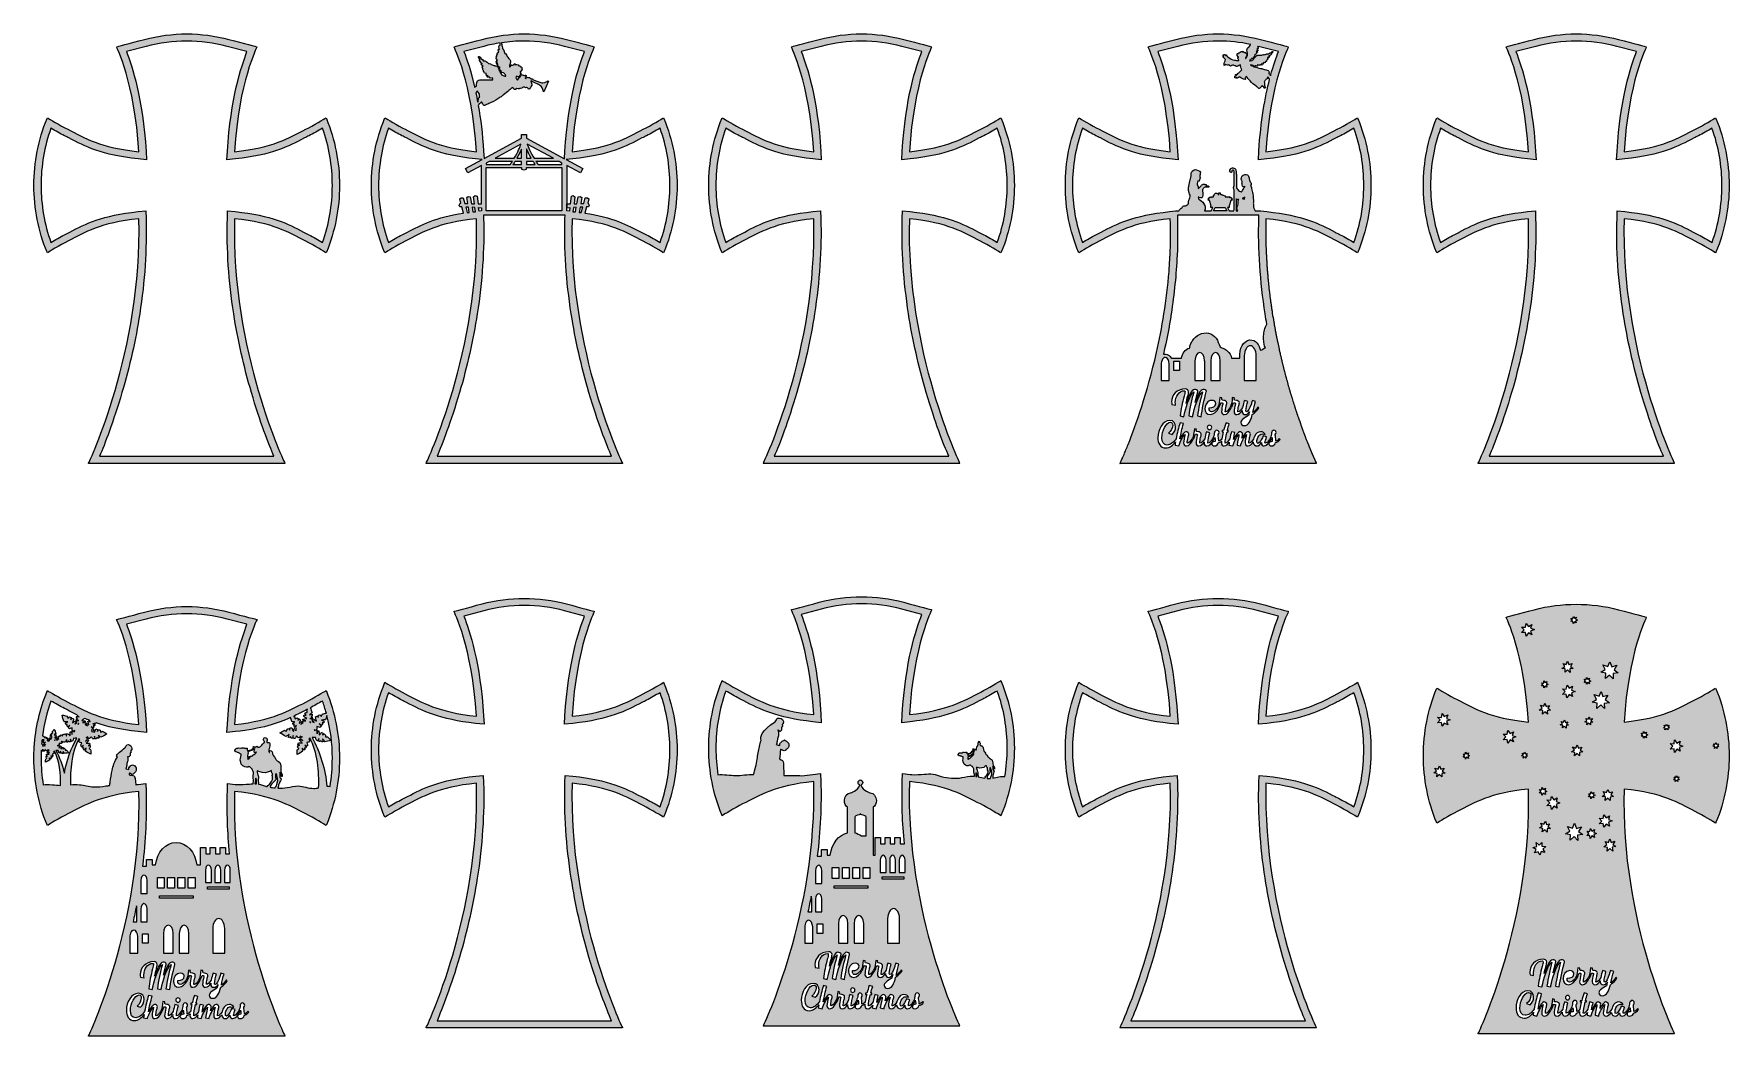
# Model space of a CAD drawing. Header units: millimetres. Extents: x -932 to 251, y -729 to -29.
import ezdxf

# ---------------------------------------------------------------- set-up
doc = ezdxf.new("R2010")
doc.units = ezdxf.units.MM
doc.header["$MEASUREMENT"] = 0
for name, color, linetype in [('Layer 1', 7, 'Continuous'), ('Layer 10', 7, 'Continuous'), ('Layer 2', 7, 'Continuous'), ('Layer 3', 7, 'Continuous'), ('Layer 4', 7, 'Continuous'), ('Layer 5', 7, 'Continuous'), ('Layer 6', 7, 'Continuous'), ('Layer 7', 7, 'Continuous'), ('Layer 8', 7, 'Continuous'), ('Layer 9', 7, 'Continuous')]:
    doc.layers.add(name, color=color, linetype=linetype)

msp = doc.modelspace()

# ---------------------------------------------------------------- hatches: boundary and pattern name
at = {"layer": 'Layer 1'}
h = msp.add_hatch(color=1, dxfattribs=at)
h.dxf.hatch_style = 2
edge = h.paths.add_edge_path()
edge.add_spline(control_points=[(242.2, -486.6), (242.2, -486.6), (241.9, -486.1), (241.9, -486.1), (241.9, -486.1), (241.4, -486.4), (241.4, -486.4), (241.4, -486.4), (232.8, -491.6), (227.8, -494.1), (215.9, -500.2), (205.1, -506.9), (178.1, -509.8), (181, -460.8), (193.7, -436.5), (193.7, -436.5), (193.7, -436.5), (184.5, -434.1), (174.2, -431.3), (164.5, -428.7), (154.6, -427.5), (144.7, -427.5), (134.7, -427.5), (124.8, -428.7), (115.2, -431.3), (104.8, -434.1), (95.6, -436.5), (95.6, -436.5), (95.6, -436.5), (108.3, -460.8), (111.2, -509.8), (84.2, -506.9), (73.4, -500.2), (61.5, -494.1), (56.5, -491.6), (47.9, -486.4), (47.9, -486.4), (47.9, -486.4), (47.4, -486.1), (47.4, -486.1), (47.4, -486.1), (47.1, -486.6), (47.1, -486.6), (41, -501.4), (37.9, -517.1), (37.9, -533.3), (37.9, -549.4), (41, -565.1), (47.1, -579.8), (47.1, -579.8), (47.3, -580.4), (47.3, -580.4), (47.3, -580.4), (47.8, -580.1), (47.8, -580.1), (47.9, -580), (56.1, -575), (61.6, -572.2), (73.6, -566.1), (83.9, -559.4), (111.2, -556.6), (114, -648.8), (76.1, -727.5), (76.1, -727.5), (76.1, -727.5), (144.6, -727.5), (144.6, -727.5), (144.6, -727.5), (144.7, -727.5), (144.7, -727.5), (144.7, -727.5), (213.2, -727.5), (213.2, -727.5), (213.2, -727.5), (175.3, -648.8), (178.1, -556.6), (205.4, -559.4), (215.7, -566.1), (227.7, -572.2), (233.2, -575), (241.4, -580), (241.5, -580.1), (241.5, -580.1), (242, -580.4), (242, -580.4), (242, -580.4), (242.2, -579.8), (242.2, -579.8), (248.3, -565.1), (251.4, -549.4), (251.4, -533.3), (251.4, -517.1), (248.3, -501.4), (242.2, -486.6)], knot_values=[0, 0, 0, 0, 1, 1, 1, 2, 2, 2, 3, 3, 3, 4, 4, 4, 5, 5, 5, 6, 6, 6, 7, 7, 7, 8, 8, 8, 9, 9, 9, 10, 10, 10, 11, 11, 11, 12, 12, 12, 13, 13, 13, 14, 14, 14, 15, 15, 15, 16, 16, 16, 17, 17, 17, 18, 18, 18, 19, 19, 19, 20, 20, 20, 21, 21, 21, 22, 22, 22, 23, 23, 23, 24, 24, 24, 25, 25, 25, 26, 26, 26, 27, 27, 27, 28, 28, 28, 29, 29, 29, 30, 30, 30, 31, 31, 31, 31], degree=3, periodic=1)
h.paths.add_polyline_path([(50.8, -548.1), (49.1, -546.5), (47.3, -548.1), (47.5, -545.7), (45.1, -545.3), (47.1, -544), (45.9, -541.9), (48.2, -542.6), (49.1, -540.4), (50, -542.6), (52.3, -541.9), (51.1, -544), (53.1, -545.4), (50.7, -545.7)])
h.paths.add_polyline_path([(54.9, -511.8), (52.5, -510.5), (50.9, -512.7), (50.5, -510.1), (47.7, -510.3), (49.6, -508.3), (47.7, -506.4), (50.5, -506.5), (50.9, -503.8), (52.5, -506), (54.9, -504.7), (54.1, -507.3), (56.7, -508.2), (54.1, -509.2)])
h.paths.add_polyline_path([(69.3, -535.2), (68, -534.4), (67.2, -535.6), (67, -534.2), (65.6, -534.2), (66.6, -533.2), (65.6, -532.1), (67, -532.2), (67.3, -530.8), (68.1, -532), (69.4, -531.3), (68.9, -532.7), (70.2, -533.3), (68.9, -533.8)])
h.paths.add_polyline_path([(100.8, -523.6), (98.4, -522.3), (96.8, -524.5), (96.4, -521.9), (93.6, -522.1), (95.5, -520.1), (93.6, -518.2), (96.4, -518.3), (96.8, -515.6), (98.4, -517.8), (100.8, -516.5), (100, -519.1), (102.5, -520), (100, -521)])
h.paths.add_polyline_path([(109.4, -535), (108.5, -534.1), (107.6, -534.9), (107.7, -533.6), (106.4, -533.4), (107.5, -532.7), (106.9, -531.6), (108.1, -532), (108.6, -530.8), (109.1, -532), (110.3, -531.7), (109.6, -532.8), (110.7, -533.5), (109.4, -533.7)])
h.paths.add_polyline_path([(163.2, -469.8), (166.7, -471), (168.1, -467.6), (169.4, -471.1), (172.9, -470.1), (171, -473.2), (173.9, -475.4), (170.3, -475.9), (170.4, -479.5), (167.8, -476.9), (165, -479.3), (165.4, -475.7), (161.8, -475), (164.9, -473)])
edge = h.paths.add_edge_path()
edge.add_spline(control_points=[(163.6, -693.3), (162.3, -693.3), (161.4, -692.4), (161.4, -691.3), (161.4, -691.1), (161.4, -690.8), (161.5, -690.5), (160.5, -692), (159.3, -693.3), (157.7, -693.3), (156.6, -693.3), (155.8, -692.4), (155.8, -691.3), (155.8, -690), (156.1, -687.9), (156.6, -686.1), (156.7, -685.9), (156.7, -685.7), (156.7, -685.6), (156.7, -685.3), (156.6, -685.2), (156.2, -685.2), (155.8, -685.2), (155.5, -685.2), (155.3, -685.1), (155, -686.3), (154.3, -688), (153.5, -689.1), (152.4, -691), (151, -693.3), (149, -693.3), (147.9, -693.3), (147, -692.4), (147, -691.3), (147, -690), (147.4, -687.9), (147.9, -686.1), (147.9, -685.9), (147.9, -685.7), (147.9, -685.6), (147.9, -685.3), (147.8, -685.2), (147.5, -685.2), (147.1, -685.2), (146.8, -685.2), (146.6, -685.1), (146.3, -686.2), (145.7, -687.7), (145, -688.8), (143.9, -690.8), (141.4, -693.3), (139.2, -693.3), (136.6, -693.3), (135.5, -691.3), (135.5, -689.1), (135.5, -686.4), (137.2, -683.4), (140.1, -683.4), (142, -683.4), (143, -684.4), (143, -685.5), (143, -687.7), (141.2, -688.6), (138.3, -688.6), (138.3, -688.8), (138.3, -689), (138.3, -689.1), (138.3, -690.4), (138.8, -691.4), (140, -691.4), (141.1, -691.4), (142.8, -690.3), (144.1, -688.6), (145.2, -686.9), (145.6, -683.6), (145.8, -681.4), (145.8, -681.4), (147.2, -681.7), (147.2, -681.7), (147.2, -682.1), (147.1, -682.4), (147.1, -682.6), (147.1, -683.2), (147.4, -683.4), (148.6, -683.4), (149.5, -683.4), (150.7, -684.2), (150.7, -684.9), (150.7, -685.7), (150.3, -686.7), (150.1, -687.5), (149.9, -688.9), (149.6, -690.3), (149.6, -691), (149.6, -691.2), (149.7, -691.4), (149.7, -691.4), (150.8, -691.4), (151.7, -690.2), (152.9, -688.5), (154, -686.7), (154.4, -683.6), (154.6, -681.4), (154.6, -681.4), (156, -681.7), (156, -681.7), (155.9, -682.1), (155.9, -682.4), (155.9, -682.6), (155.9, -683.2), (156.1, -683.4), (157.4, -683.4), (158.2, -683.4), (159.4, -684.2), (159.4, -684.9), (159.4, -685.7), (159, -686.7), (158.9, -687.5), (158.6, -688.9), (158.4, -690.3), (158.4, -691), (158.4, -691.2), (158.4, -691.4), (158.5, -691.4), (159.6, -691.4), (160.5, -690.2), (161.8, -688.3), (162.1, -686.6), (162.6, -684.7), (163, -683.4), (163, -683.4), (165.4, -684.1), (165.4, -684.1), (164.8, -685.7), (164.1, -689.3), (164.1, -690.6), (164.1, -690.9), (164.1, -691.4), (164.7, -691.4), (165.6, -691.4), (166.7, -688.9), (167.8, -685.7), (168, -684.9), (168.3, -684.2), (168.5, -683.4), (168.5, -683.4), (170.8, -684.1), (170.8, -684.1), (170, -686.3), (169.5, -689.1), (168.8, -691.9), (170.1, -690.9), (171.3, -689.7), (172.3, -688.2), (172.3, -688.2), (173, -688.7), (173, -688.7), (172, -690.5), (170.3, -692), (168.5, -693.2), (167.4, -697.4), (166, -701), (162.8, -701), (161.3, -701), (160.5, -700), (160.5, -698.9), (160.5, -698.2), (160.8, -697.4), (161.5, -696.8), (162.7, -695.8), (164.2, -694.9), (165.8, -693.9), (166, -693.1), (166.2, -692.2), (166.4, -691.4), (165.7, -692.6), (164.8, -693.3), (163.6, -693.3)], knot_values=[0, 0, 0, 0, 1, 1, 1, 2, 2, 2, 3, 3, 3, 4, 4, 4, 5, 5, 5, 6, 6, 6, 7, 7, 7, 8, 8, 8, 9, 9, 9, 10, 10, 10, 11, 11, 11, 12, 12, 12, 13, 13, 13, 14, 14, 14, 15, 15, 15, 16, 16, 16, 17, 17, 17, 18, 18, 18, 19, 19, 19, 20, 20, 20, 21, 21, 21, 22, 22, 22, 23, 23, 23, 24, 24, 24, 25, 25, 25, 26, 26, 26, 27, 27, 27, 28, 28, 28, 29, 29, 29, 30, 30, 30, 31, 31, 31, 32, 32, 32, 33, 33, 33, 34, 34, 34, 35, 35, 35, 36, 36, 36, 37, 37, 37, 38, 38, 38, 39, 39, 39, 40, 40, 40, 41, 41, 41, 42, 42, 42, 43, 43, 43, 44, 44, 44, 45, 45, 45, 46, 46, 46, 47, 47, 47, 48, 48, 48, 49, 49, 49, 50, 50, 50, 51, 51, 51, 52, 52, 52, 53, 53, 53, 54, 54, 54, 55, 55, 55, 56, 56, 56, 57, 57, 57, 58, 58, 58, 59, 59, 59, 59], degree=3, periodic=1)
edge = h.paths.add_edge_path()
edge.add_spline(control_points=[(140.1, -702.2), (140.1, -703.1), (139.4, -703.8), (138.6, -703.8), (137.7, -703.8), (137.1, -703.1), (137.1, -702.2), (137.1, -701.4), (137.7, -700.7), (138.6, -700.7), (139.4, -700.7), (140.1, -701.4), (140.1, -702.2)], knot_values=[0, 0, 0, 0, 1, 1, 1, 2, 2, 2, 3, 3, 3, 4, 4, 4, 4], degree=3, periodic=1)
edge = h.paths.add_edge_path()
edge.add_spline(control_points=[(126.9, -693.8), (126.9, -694.2), (126.8, -694.5), (126.8, -694.8), (126.8, -694.8), (124.2, -694.2), (124.2, -694.2), (124.8, -689.1), (126.2, -682.4), (127.7, -677.5), (124.4, -679.5), (121.7, -690.2), (120.8, -694), (120.8, -694.3), (120.8, -694.6), (120.7, -694.8), (120.7, -694.8), (118.1, -694.2), (118.1, -694.2), (118.6, -689.7), (119.7, -684.8), (120.8, -680.5), (121.2, -679.2), (121.5, -678), (121.5, -677.3), (121.5, -676.9), (121.4, -676.6), (121, -676.6), (117.1, -676.6), (114.8, -680.7), (114.8, -684.9), (114.8, -685.5), (114.8, -686.2), (114.9, -686.8), (114.9, -686.8), (112.4, -686.3), (112.4, -686.3), (112.2, -685.7), (112.2, -685.1), (112.2, -684.5), (112.2, -679.9), (115.7, -675.4), (121.9, -675.4), (122.6, -675.4), (124, -676.2), (124, -677.4), (124, -678), (123.7, -679.5), (123.4, -680.8), (123, -682.3), (122.6, -683.9), (122.3, -685.5), (123.9, -680.7), (126, -675.8), (128.2, -675.8), (129.1, -675.8), (130.4, -676.2), (130.4, -677.1), (130.4, -677.2), (130.3, -677.3), (130.3, -677.3), (129.7, -679.5), (129.1, -682.2), (128.5, -684.9), (130.1, -680.3), (132.1, -675.8), (134.2, -675.8), (135.1, -675.8), (136.4, -676.2), (136.4, -677.1), (136.4, -677.2), (136.4, -677.3), (136.4, -677.3), (135, -682.5), (133.3, -690.2), (132.8, -694.8), (132.8, -694.8), (130.2, -694.2), (130.2, -694.2), (130.8, -689.1), (132.3, -682.4), (133.7, -677.5), (130.5, -679.5), (127.8, -689.8), (126.9, -693.8)], knot_values=[0, 0, 0, 0, 1, 1, 1, 2, 2, 2, 3, 3, 3, 4, 4, 4, 5, 5, 5, 6, 6, 6, 7, 7, 7, 8, 8, 8, 9, 9, 9, 10, 10, 10, 11, 11, 11, 12, 12, 12, 13, 13, 13, 14, 14, 14, 15, 15, 15, 16, 16, 16, 17, 17, 17, 18, 18, 18, 19, 19, 19, 20, 20, 20, 21, 21, 21, 22, 22, 22, 23, 23, 23, 24, 24, 24, 25, 25, 25, 26, 26, 26, 27, 27, 27, 28, 28, 28, 28], degree=3, periodic=1)
h.paths.add_polyline_path([(118.9, -583.7), (120.9, -582.5), (119.9, -580.4), (122.1, -581.2), (123.1, -579.1), (123.8, -581.3), (126, -580.8), (124.8, -582.7), (126.6, -584.2), (124.3, -584.4), (124.3, -586.7), (122.7, -585), (120.9, -586.5), (121.2, -584.2)])
h.paths.add_polyline_path([(118.8, -556.9), (120.5, -557), (120.7, -555.4), (121.7, -556.8), (123.1, -556), (122.6, -557.6), (124.1, -558.2), (122.6, -558.8), (123.1, -560.4), (121.6, -559.5), (120.7, -560.9), (120.4, -559.2), (118.8, -559.3), (119.9, -558.1)])
h.paths.add_polyline_path([(151.3, -507.2), (152.9, -507.7), (153.6, -506.1), (154.2, -507.8), (155.9, -507.3), (154.9, -508.8), (156.3, -509.8), (154.6, -510), (154.7, -511.8), (153.4, -510.5), (152.1, -511.7), (152.3, -510), (150.6, -509.6), (152.1, -508.7)])
h.paths.add_polyline_path([(157.8, -560.9), (156.5, -561.4), (156.9, -562.8), (155.6, -562.1), (154.8, -563.3), (154.6, -561.8), (153.1, -561.9), (154.1, -560.9), (153.2, -559.8), (154.6, -559.9), (154.9, -558.5), (155.7, -559.7), (156.9, -559), (156.5, -560.4)])
h.paths.add_polyline_path([(157.3, -590.3), (155.6, -589.3), (154.4, -591), (154.1, -588.9), (152.1, -589), (153.5, -587.5), (152.2, -586), (154.2, -586.2), (154.5, -584.1), (155.6, -585.9), (157.4, -584.9), (156.8, -586.8), (158.7, -587.6), (156.8, -588.4)])
h.paths.add_polyline_path([(160.7, -577), (163.5, -577.1), (163.9, -574.5), (165.5, -576.7), (167.9, -575.3), (167.1, -577.9), (169.6, -578.8), (167.1, -579.8), (167.9, -582.4), (165.5, -581.1), (163.9, -583.3), (163.5, -580.7), (160.7, -580.9), (162.6, -578.9)])
h.paths.add_polyline_path([(163.5, -558.3), (165.8, -559), (166.7, -556.8), (167.6, -559), (169.9, -558.4), (168.7, -560.4), (170.7, -561.8), (168.3, -562.2), (168.4, -564.6), (166.7, -562.9), (164.9, -564.5), (165.1, -562.1), (162.7, -561.7), (164.7, -560.4)])
h.paths.add_polyline_path([(172.3, -596.8), (169.8, -597.2), (170.1, -599.9), (168.2, -598.1), (166.3, -599.9), (166.5, -597.3), (164, -596.9), (166, -595.4), (164.8, -593.1), (167.2, -593.8), (168.1, -591.4), (169.1, -593.8), (171.5, -593), (170.2, -595.3)])
h.paths.add_polyline_path([(157.1, -490.6), (160.6, -491.8), (162.1, -488.4), (163.3, -491.9), (166.8, -491), (164.9, -494.1), (167.9, -496.3), (164.2, -496.7), (164.3, -500.4), (161.7, -497.8), (158.9, -500.2), (159.3, -496.5), (155.7, -495.9), (158.8, -493.9)])
h.paths.add_polyline_path([(150.1, -479.9), (151.5, -480.1), (151.8, -478.6), (152.6, -479.8), (153.9, -479.1), (153.4, -480.5), (154.8, -481.1), (153.4, -481.6), (153.8, -483), (152.5, -482.2), (151.7, -483.4), (151.5, -482), (150.1, -482.1), (151.1, -481)])
h.paths.add_polyline_path([(145.6, -588.7), (145.8, -592.4), (143.1, -589.8), (140.3, -592.2), (140.7, -588.6), (137.1, -587.9), (140.2, -585.9), (138.5, -582.7), (142, -583.9), (143.5, -580.5), (144.7, -584), (148.3, -583), (146.3, -586.1), (149.3, -588.3)])
h.paths.add_polyline_path([(135, -486.5), (137.7, -486.7), (138.2, -484), (139.7, -486.2), (142.1, -484.8), (141.3, -487.4), (143.9, -488.4), (141.3, -489.4), (142.1, -492), (139.7, -490.6), (138.1, -492.9), (137.7, -490.2), (135, -490.5), (136.8, -488.5)])
h.paths.add_polyline_path([(148.5, -527.2), (147.3, -529.3), (149.2, -530.6), (146.9, -531), (147, -533.4), (145.3, -531.7), (143.5, -533.4), (143.7, -531), (141.3, -530.6), (143.3, -529.2), (142.1, -527.1), (144.4, -527.9), (145.3, -525.6), (146.2, -527.9)])
h.paths.add_polyline_path([(140.9, -437.4), (142.3, -437.5), (142.6, -436.1), (143.4, -437.3), (144.7, -436.6), (144.2, -438), (145.5, -438.5), (144.2, -439), (144.6, -440.4), (143.3, -439.7), (142.5, -440.9), (142.3, -439.4), (140.8, -439.5), (141.9, -438.5)])
h.paths.add_polyline_path([(135.4, -468.8), (137.7, -469.5), (138.6, -467.3), (139.5, -469.6), (141.8, -468.9), (140.6, -470.9), (142.5, -472.3), (140.1, -472.7), (140.3, -475.1), (138.5, -473.4), (136.8, -475), (137, -472.6), (134.6, -472.3), (136.6, -470.9)])
h.paths.add_polyline_path([(134.1, -509.4), (135.8, -509.9), (136.5, -508.3), (137.1, -510), (138.7, -509.5), (137.8, -511), (139.2, -512), (137.5, -512.2), (137.6, -514), (136.3, -512.7), (135, -513.9), (135.2, -512.2), (133.5, -511.8), (135, -510.9)])
h.paths.add_polyline_path([(127.4, -561.7), (129, -564), (131.4, -562.6), (130.6, -565.3), (133.2, -566.3), (130.6, -567.3), (131.4, -570), (128.9, -568.6), (127.4, -570.9), (126.9, -568.1), (124.2, -568.3), (126.1, -566.3), (124.2, -564.2), (127, -564.4)])
h.paths.add_polyline_path([(120.4, -482.3), (121.9, -482.5), (122.1, -481), (122.9, -482.2), (124.2, -481.5), (123.8, -482.9), (125.1, -483.5), (123.7, -484), (124.1, -485.4), (122.9, -484.6), (122, -485.8), (121.9, -484.4), (120.4, -484.5), (121.4, -483.4)])
h.paths.add_polyline_path([(119.6, -498), (121.9, -498.7), (122.8, -496.5), (123.7, -498.8), (126, -498.1), (124.7, -500.1), (126.7, -501.5), (124.3, -501.9), (124.5, -504.3), (122.7, -502.6), (121, -504.2), (121.2, -501.8), (118.8, -501.5), (120.8, -500.1)])
h.paths.add_polyline_path([(118.8, -595.8), (120.7, -593.8), (120.7, -596.5), (123.4, -596.8), (121.2, -598.5), (122.8, -600.8), (120.1, -600.2), (119.2, -602.8), (118, -600.3), (115.4, -601.2), (116.7, -598.8), (114.3, -597.3), (117, -596.7), (116.6, -594)])
h.paths.add_polyline_path([(111.2, -447.5), (109.6, -449.7), (109.2, -447.1), (106.4, -447.3), (108.3, -445.3), (106.4, -443.4), (109.2, -443.5), (109.6, -440.9), (111.2, -443.1), (113.6, -441.7), (112.8, -444.3), (115.4, -445.2), (112.8, -446.3), (113.6, -448.8)])
edge = h.paths.add_edge_path()
edge.add_spline(control_points=[(178.4, -708.9), (177.9, -710.2), (177.4, -712.1), (177.4, -712.9), (177.4, -713.1), (177.4, -713.2), (177.5, -713.2), (178.5, -713.2), (179.4, -712.2), (180.5, -710.7), (180.5, -710.7), (180.5, -710.7), (180.5, -710.7), (181.2, -709.7), (181.6, -708.2), (181.9, -706.7), (181.9, -706.4), (181.9, -706.2), (181.9, -706), (182, -705.6), (182.1, -705.2), (182.4, -704.9), (182.7, -704.4), (183.1, -704.2), (183.5, -704.2), (184.3, -704.2), (185.1, -705), (185.1, -705.9), (185.1, -706.3), (185, -706.7), (184.5, -707.1), (184.5, -707.2), (184.5, -707.4), (184.5, -707.6), (184.5, -708.6), (184.9, -709.8), (184.9, -711.2), (184.9, -711.5), (184.9, -711.7), (184.9, -711.9), (185.6, -711.8), (186.6, -711.3), (187.3, -710.1), (187.3, -710.1), (188, -710.6), (188, -710.6), (187.3, -711.9), (186, -712.7), (184.8, -713), (184.5, -714.2), (183.5, -715.2), (181.6, -715.2), (180.7, -715.2), (180.1, -714.5), (180.1, -713.7), (180.1, -712.9), (180.8, -712.1), (182.4, -712.1), (182.5, -711.9), (182.5, -711.7), (182.5, -711.5), (182.5, -710.7), (182.3, -710), (182.2, -709.3), (182, -709.7), (181.8, -710.2), (181.5, -710.6), (181.5, -710.6), (181.5, -710.6), (181.5, -710.6), (180.4, -712.5), (178.9, -715.2), (176.7, -715.2), (175.7, -715.2), (174.8, -714.2), (174.8, -713.2), (174.8, -713.1), (174.8, -712.9), (174.9, -712.8), (173.9, -714.2), (173, -715.2), (171.8, -715.2), (170.5, -715.2), (169.2, -714.4), (169.1, -712.4), (168.1, -713.9), (167, -715.2), (165.4, -715.2), (164.3, -715.2), (163.5, -714.2), (163.5, -713.2), (163.5, -711.7), (164, -709.2), (164.5, -707.1), (163.3, -708.3), (161.6, -711.2), (160.4, -714.3), (160.4, -714.6), (160.4, -714.9), (160.3, -715.2), (160.3, -715.2), (157.8, -714.6), (157.8, -714.6), (158.1, -711.6), (159.1, -708.2), (159.1, -707.1), (157.7, -708.4), (155.9, -711.8), (154.8, -715.2), (154.8, -715.2), (152.2, -714.6), (152.2, -714.6), (152.3, -714), (152.3, -713.3), (152.5, -712.6), (151.5, -713.9), (150.4, -715.2), (148.8, -715.2), (147.8, -715.2), (146.9, -714.2), (146.9, -713.2), (146.9, -712.8), (147, -712.4), (147, -711.9), (146.4, -712.4), (145.6, -712.8), (144.8, -713), (144.6, -714.2), (143.6, -715.2), (141.7, -715.2), (140.8, -715.2), (140.2, -714.5), (140.2, -713.7), (140.2, -712.9), (140.8, -712.1), (142.5, -712.1), (142.5, -711.9), (142.5, -711.7), (142.5, -711.5), (142.5, -710.7), (142.4, -710), (142.3, -709.3), (142, -709.9), (141.7, -710.5), (141.4, -711), (140.3, -712.9), (138.8, -715.2), (136.8, -715.2), (135.7, -715.2), (134.9, -714.2), (134.9, -713.2), (134.9, -712.9), (134.9, -712.6), (134.9, -712.3), (133.9, -713.8), (132.7, -715.2), (131.2, -715.2), (130.1, -715.2), (129.2, -714.2), (129.2, -713.2), (129.2, -711.9), (129.6, -709.8), (130.1, -707.9), (130.1, -707.7), (130.2, -707.6), (130.2, -707.4), (130.2, -707.2), (130, -707), (129.7, -707), (129.3, -707), (129, -707), (128.8, -706.9), (128.4, -708.1), (127.7, -709.9), (127, -711), (125.9, -712.9), (124.5, -715.2), (122.4, -715.2), (121.3, -715.2), (120.5, -714.2), (120.5, -713.2), (120.5, -711.7), (121, -709.2), (121.5, -707.1), (120.1, -708.4), (118.2, -711.8), (117.2, -715.2), (117.2, -715.2), (114.5, -714.6), (114.5, -714.6), (114.6, -713.8), (114.7, -713.1), (114.9, -712.4), (113.2, -714.7), (110.8, -716.6), (108.2, -716.6), (104.3, -716.6), (102.6, -713.2), (102.6, -709.3), (102.6, -703.9), (105.8, -697.5), (110.9, -697.5), (113.6, -697.5), (114.9, -699.5), (114.9, -701.8), (114.9, -703.8), (114, -705.9), (112.4, -707.2), (112.4, -707.2), (110, -706.4), (110, -706.4), (111.7, -705.1), (113, -702.5), (113, -700.6), (113, -699.5), (112.5, -698.7), (111.3, -698.7), (108.2, -698.7), (105.3, -704.9), (105.3, -709.6), (105.3, -712.4), (106.3, -714.6), (109, -714.6), (111, -714.6), (113.6, -712.9), (115.2, -710.2), (116, -706.1), (116.9, -702.8), (118, -699), (118, -699), (120.4, -699.6), (120.4, -699.6), (119.4, -703.2), (118.6, -706.7), (118, -710.4), (119.4, -707.6), (121.2, -705.3), (122.1, -705.3), (123, -705.3), (124.1, -706.1), (124.1, -706.7), (124.1, -707.6), (123.8, -708.5), (123.6, -709.3), (123.3, -710.7), (123.1, -712.1), (123.1, -712.8), (123.1, -713.1), (123.1, -713.2), (123.2, -713.2), (124.3, -713.2), (125.2, -712.1), (126.4, -710.3), (127.4, -708.6), (127.9, -705.4), (128, -703.2), (128, -703.2), (129.4, -703.6), (129.4, -703.6), (129.4, -704), (129.3, -704.2), (129.3, -704.5), (129.3, -705.1), (129.6, -705.3), (130.8, -705.3), (131.7, -705.3), (132.9, -706.1), (132.9, -706.7), (132.9, -707.6), (132.5, -708.5), (132.3, -709.3), (132.1, -710.7), (131.8, -712.1), (131.8, -712.8), (131.8, -713.1), (131.9, -713.2), (131.9, -713.2), (133, -713.2), (134, -712), (135.2, -710.2), (135.5, -708.5), (136, -706.6), (136.5, -705.3), (136.5, -705.3), (138.8, -706), (138.8, -706), (138.3, -707.6), (137.5, -711.5), (137.5, -712.8), (137.5, -713.1), (137.5, -713.2), (137.6, -713.2), (138.6, -713.2), (139.6, -712), (140.8, -710.3), (141.3, -709.3), (141.7, -708), (142, -706.7), (142, -706.4), (142, -706.2), (142, -706), (142, -705.6), (142.2, -705.2), (142.4, -704.9), (142.8, -704.4), (143.2, -704.2), (143.6, -704.2), (144.4, -704.2), (145.2, -705), (145.2, -705.9), (145.2, -706.3), (145, -706.7), (144.6, -707.1), (144.6, -707.2), (144.6, -707.4), (144.6, -707.6), (144.6, -708.6), (145, -709.8), (145, -711.2), (145, -711.5), (145, -711.7), (145, -711.9), (145.7, -711.8), (146.5, -711.4), (147.2, -710.4), (147.4, -708.9), (147.8, -707.1), (148.2, -705.3), (148.2, -705.3), (147.4, -705.3), (147.4, -705.3), (147.4, -705.3), (147.4, -704.4), (147.4, -704.4), (147.4, -704.4), (148.5, -704.4), (148.5, -704.4), (148.9, -702.6), (149.5, -700.7), (150.1, -699), (150.1, -699), (152.5, -699.7), (152.5, -699.7), (152, -701.1), (151.5, -702.8), (151.1, -704.4), (151.1, -704.4), (151.8, -704.4), (151.8, -704.4), (151.8, -704.4), (151.8, -705.3), (151.8, -705.3), (151.8, -705.3), (150.9, -705.3), (150.9, -705.3), (150.1, -708.5), (149.5, -711.6), (149.5, -712.8), (149.5, -713.1), (149.6, -713.2), (149.6, -713.2), (150.7, -713.2), (151.6, -712.1), (152.8, -710.4), (153.1, -708.3), (153.6, -706.4), (153.9, -705.3), (153.9, -705.3), (156.4, -705.9), (156.4, -705.9), (156, -706.9), (155.7, -708.8), (155.4, -710.8), (156.9, -707.8), (158.8, -705.3), (159.7, -705.3), (160.5, -705.3), (161.7, -706.1), (161.7, -706.7), (161.7, -707.3), (161.5, -708.5), (161.3, -709.8), (162.7, -707.2), (164.3, -705.3), (165.1, -705.3), (166, -705.3), (167.1, -706.1), (167.1, -706.7), (167.1, -707.6), (166.8, -708.5), (166.6, -709.3), (166.3, -710.7), (166.1, -712.1), (166.1, -712.8), (166.1, -713.1), (166.1, -713.2), (166.2, -713.2), (167.2, -713.2), (168.2, -712.1), (169.4, -710.4), (169.5, -709.9), (169.7, -709.3), (170, -708.7), (171, -706.2), (172.7, -705.3), (174.3, -705.3), (175.7, -705.3), (177, -706.1), (177.5, -707.2), (177.5, -707.2), (175.9, -706.8), (175.3, -706.8), (174.3, -706.8), (173, -707.8), (172.3, -709.3), (171.9, -710.2), (171.7, -711.3), (171.7, -712.1), (171.7, -712.9), (171.9, -713.4), (172.3, -713.4), (173.2, -713.4), (174.4, -711.7), (175.5, -709.5), (175.7, -709.1), (175.8, -708.7), (176, -708.2), (176, -708.2), (178.4, -708.9), (178.4, -708.9)], knot_values=[0, 0, 0, 0, 1, 1, 1, 2, 2, 2, 3, 3, 3, 4, 4, 4, 5, 5, 5, 6, 6, 6, 7, 7, 7, 8, 8, 8, 9, 9, 9, 10, 10, 10, 11, 11, 11, 12, 12, 12, 13, 13, 13, 14, 14, 14, 15, 15, 15, 16, 16, 16, 17, 17, 17, 18, 18, 18, 19, 19, 19, 20, 20, 20, 21, 21, 21, 22, 22, 22, 23, 23, 23, 24, 24, 24, 25, 25, 25, 26, 26, 26, 27, 27, 27, 28, 28, 28, 29, 29, 29, 30, 30, 30, 31, 31, 31, 32, 32, 32, 33, 33, 33, 34, 34, 34, 35, 35, 35, 36, 36, 36, 37, 37, 37, 38, 38, 38, 39, 39, 39, 40, 40, 40, 41, 41, 41, 42, 42, 42, 43, 43, 43, 44, 44, 44, 45, 45, 45, 46, 46, 46, 47, 47, 47, 48, 48, 48, 49, 49, 49, 50, 50, 50, 51, 51, 51, 52, 52, 52, 53, 53, 53, 54, 54, 54, 55, 55, 55, 56, 56, 56, 57, 57, 57, 58, 58, 58, 59, 59, 59, 60, 60, 60, 61, 61, 61, 62, 62, 62, 63, 63, 63, 64, 64, 64, 65, 65, 65, 66, 66, 66, 67, 67, 67, 68, 68, 68, 69, 69, 69, 70, 70, 70, 71, 71, 71, 72, 72, 72, 73, 73, 73, 74, 74, 74, 75, 75, 75, 76, 76, 76, 77, 77, 77, 78, 78, 78, 79, 79, 79, 80, 80, 80, 81, 81, 81, 82, 82, 82, 83, 83, 83, 84, 84, 84, 85, 85, 85, 86, 86, 86, 87, 87, 87, 88, 88, 88, 89, 89, 89, 90, 90, 90, 91, 91, 91, 92, 92, 92, 93, 93, 93, 94, 94, 94, 95, 95, 95, 96, 96, 96, 97, 97, 97, 98, 98, 98, 99, 99, 99, 100, 100, 100, 101, 101, 101, 102, 102, 102, 103, 103, 103, 104, 104, 104, 105, 105, 105, 106, 106, 106, 107, 107, 107, 108, 108, 108, 109, 109, 109, 110, 110, 110, 111, 111, 111, 112, 112, 112, 113, 113, 113, 114, 114, 114, 115, 115, 115, 116, 116, 116, 117, 117, 117, 118, 118, 118, 119, 119, 119, 120, 120, 120, 121, 121, 121, 122, 122, 122, 123, 123, 123, 124, 124, 124, 125, 125, 125, 126, 126, 126, 127, 127, 127, 128, 128, 128, 129, 129, 129, 130, 130, 130, 131, 131, 131, 132, 132, 132, 133, 133, 133, 134, 134, 134, 135, 135, 135, 136, 136, 136, 137, 137, 137, 138, 138, 138, 139, 139, 139, 140, 140, 140, 141, 141, 141, 142, 142, 142, 143, 143, 143, 143], degree=3, periodic=1)
h.paths.add_polyline_path([(193.6, -520.7), (192.4, -519.9), (191.5, -521.1), (191.4, -519.7), (189.9, -519.7), (190.9, -518.7), (189.9, -517.6), (191.4, -517.7), (191.6, -516.3), (192.4, -517.5), (193.7, -516.8), (193.3, -518.2), (194.6, -518.8), (193.2, -519.3)])
h.paths.add_polyline_path([(208.5, -515.3), (207.6, -514.4), (206.6, -515.2), (206.8, -514), (205.5, -513.7), (206.6, -513), (206, -511.9), (207.2, -512.3), (207.7, -511.2), (208.2, -512.4), (209.4, -512), (208.7, -513.1), (209.7, -513.9), (208.5, -514)])
h.paths.add_polyline_path([(215.5, -551.4), (214.6, -550.5), (213.6, -551.3), (213.7, -550), (212.5, -549.8), (213.6, -549.1), (213, -548), (214.2, -548.4), (214.7, -547.2), (215.1, -548.4), (216.3, -548.1), (215.7, -549.2), (216.7, -549.9), (215.4, -550.1)])
h.paths.add_polyline_path([(217.3, -530.1), (214.9, -528.8), (213.3, -531.1), (212.9, -528.4), (210.1, -528.7), (212, -526.7), (210.1, -524.7), (212.9, -524.9), (213.3, -522.2), (214.9, -524.4), (217.3, -523), (216.5, -525.6), (219.1, -526.6), (216.5, -527.6)])
h.paths.add_polyline_path([(242.1, -527.4), (241.1, -528.2), (241.3, -526.9), (240, -526.7), (241.1, -526), (240.5, -524.9), (241.7, -525.3), (242.2, -524.1), (242.6, -525.3), (243.9, -525), (243.2, -526.1), (244.2, -526.9), (242.9, -527), (243, -528.3)])
at = {"layer": 'Layer 10'}
h = msp.add_hatch(color=1, dxfattribs=at)
h.dxf.hatch_style = 2
edge = h.paths.add_edge_path()
edge.add_spline(control_points=[(-728.1, -488.3), (-728.1, -488.3), (-728.3, -487.8), (-728.3, -487.8), (-728.3, -487.8), (-728.8, -488.1), (-728.8, -488.1), (-728.9, -488.1), (-737.5, -493.3), (-742.4, -495.8), (-754.3, -501.8), (-765.2, -508.6), (-792.2, -511.5), (-789.2, -462.4), (-776.5, -438.2), (-776.5, -438.2), (-776.5, -438.2), (-785.7, -435.8), (-796.1, -433), (-805.7, -430.4), (-815.7, -429.1), (-825.6, -429.1), (-835.5, -429.1), (-845.4, -430.4), (-855.1, -433), (-865.5, -435.8), (-874.6, -438.2), (-874.6, -438.2), (-874.6, -438.2), (-862, -462.4), (-859, -511.5), (-886, -508.6), (-896.8, -501.8), (-908.7, -495.8), (-913.7, -493.3), (-922.3, -488.1), (-922.4, -488.1), (-922.4, -488.1), (-922.9, -487.8), (-922.9, -487.8), (-922.9, -487.8), (-923.1, -488.3), (-923.1, -488.3), (-928.2, -500.8), (-931.2, -513.8), (-932, -527.3), (-932.1, -527.3), (-932.2, -527.4), (-932.3, -527.4), (-932.2, -527.5), (-932.1, -527.5), (-932.1, -527.6), (-932.2, -530), (-932.3, -532.5), (-932.3, -535), (-932.3, -551.1), (-929.2, -566.7), (-923.1, -581.5), (-923.1, -581.5), (-922.9, -582.1), (-922.9, -582.1), (-922.9, -582.1), (-922.4, -581.8), (-922.4, -581.8), (-922.3, -581.7), (-914.2, -576.7), (-908.6, -573.9), (-896.6, -567.8), (-886.3, -561.1), (-859, -558.2), (-856.3, -650.5), (-894.2, -729.1), (-894.2, -729.1), (-894.2, -729.1), (-825.6, -729.1), (-825.6, -729.1), (-825.6, -729.1), (-825.5, -729.1), (-825.5, -729.1), (-825.5, -729.1), (-757, -729.1), (-757, -729.1), (-757, -729.1), (-794.9, -650.5), (-792.2, -558.2), (-764.9, -561.1), (-754.6, -567.8), (-742.5, -573.9), (-737, -576.7), (-728.8, -581.7), (-728.8, -581.8), (-728.8, -581.8), (-728.2, -582.1), (-728.2, -582.1), (-728.2, -582.1), (-728, -581.5), (-728, -581.5), (-722, -566.7), (-718.9, -551.1), (-718.9, -535), (-718.9, -518.8), (-722, -503.1), (-728.1, -488.3)], knot_values=[0, 0, 0, 0, 1, 1, 1, 2, 2, 2, 3, 3, 3, 4, 4, 4, 5, 5, 5, 6, 6, 6, 7, 7, 7, 8, 8, 8, 9, 9, 9, 10, 10, 10, 11, 11, 11, 12, 12, 12, 13, 13, 13, 14, 14, 14, 15, 15, 15, 16, 16, 16, 17, 17, 17, 18, 18, 18, 19, 19, 19, 20, 20, 20, 21, 21, 21, 22, 22, 22, 23, 23, 23, 24, 24, 24, 25, 25, 25, 26, 26, 26, 27, 27, 27, 28, 28, 28, 29, 29, 29, 30, 30, 30, 31, 31, 31, 32, 32, 32, 33, 33, 33, 34, 34, 34, 34], degree=3, periodic=1)
edge = h.paths.add_edge_path()
edge.add_spline(control_points=[(-739.4, -499.8), (-736.7, -498.5), (-733.5, -496.6), (-730.8, -495.1), (-729.8, -497.8), (-728.9, -500.7), (-728.1, -503.5), (-729, -503.6), (-729.9, -503.9), (-730.8, -504.1), (-731.1, -504.6), (-731.3, -505.1), (-731.5, -505.6), (-731.9, -505.3), (-732.3, -505), (-732.7, -504.7), (-733.1, -504.9), (-733.5, -505.1), (-733.9, -505.2), (-733.8, -505.7), (-733.7, -506.2), (-733.6, -506.7), (-734, -506.3), (-734.3, -506), (-734.6, -505.6), (-735, -505.8), (-735.4, -506), (-735.7, -506.2), (-735.5, -507.1), (-735.2, -508.1), (-735, -509.1), (-735.9, -508.5), (-736.7, -507.9), (-737.6, -507.4), (-737.7, -507.5), (-737.8, -507.6), (-737.9, -507.6), (-738, -507.6), (-737.9, -507.6), (-737.9, -507.6), (-738.5, -507.5), (-739, -507.4), (-739.6, -507.3), (-739, -507.2), (-738.4, -507.1), (-737.9, -507), (-737.9, -506.8), (-737.9, -506.5), (-737.9, -506.2), (-738.1, -506), (-738.4, -505.9), (-738.6, -505.8), (-738.4, -505.5), (-738.1, -505.3), (-737.9, -505.1), (-737.9, -504.8), (-737.9, -504.6), (-737.9, -504.3), (-738.6, -504.5), (-739.2, -504.6), (-739.8, -504.7), (-739.3, -504.2), (-738.7, -503.7), (-738.1, -503.1), (-738.5, -502), (-738.9, -500.9), (-739.4, -499.8)], knot_values=[0, 0, 0, 0, 1, 1, 1, 2, 2, 2, 3, 3, 3, 4, 4, 4, 5, 5, 5, 6, 6, 6, 7, 7, 7, 8, 8, 8, 9, 9, 9, 10, 10, 10, 11, 11, 11, 12, 12, 12, 13, 13, 13, 14, 14, 14, 15, 15, 15, 16, 16, 16, 17, 17, 17, 18, 18, 18, 19, 19, 19, 20, 20, 20, 21, 21, 21, 22, 22, 22, 22], degree=3, periodic=1)
edge = h.paths.add_edge_path()
edge.add_spline(control_points=[(-735.9, -515.4), (-736, -515.6), (-736.1, -515.8), (-736.2, -516), (-736.3, -515.6), (-736.4, -515.3), (-736.6, -514.9), (-736.4, -515.1), (-736.2, -515.3), (-735.9, -515.4), (-735.9, -515.4), (-735.9, -515.4), (-735.9, -515.4)], knot_values=[0, 0, 0, 0, 1, 1, 1, 2, 2, 2, 3, 3, 3, 4, 4, 4, 4], degree=3, periodic=1)
edge = h.paths.add_edge_path()
edge.add_spline(control_points=[(-736.6, -510), (-737.2, -509.8), (-738, -509.6), (-738.1, -508.8), (-738.1, -508.8), (-738.1, -508.8), (-738.1, -508.8), (-738, -508.6), (-738, -508.3), (-738, -508.1), (-737.6, -508.7), (-737.1, -509.3), (-736.6, -510)], knot_values=[0, 0, 0, 0, 1, 1, 1, 2, 2, 2, 3, 3, 3, 4, 4, 4, 4], degree=3, periodic=1)
edge = h.paths.add_edge_path()
edge.add_spline(control_points=[(-739, -510.2), (-739.1, -510.1), (-739.3, -510.1), (-739.4, -510.1), (-739.5, -509.9), (-739.6, -509.8), (-739.7, -509.6), (-739.6, -509.6), (-739.5, -509.5), (-739.4, -509.5), (-739.3, -509.7), (-739.2, -509.9), (-739, -510.2)], knot_values=[0, 0, 0, 0, 1, 1, 1, 2, 2, 2, 3, 3, 3, 4, 4, 4, 4], degree=3, periodic=1)
edge = h.paths.add_edge_path()
edge.add_spline(control_points=[(-743.3, -501.9), (-742.7, -501.5), (-742, -501.2), (-741.3, -500.8), (-741.4, -501.1), (-741.6, -501.3), (-741.8, -501.6), (-741.6, -502), (-741.5, -502.5), (-741.4, -503), (-741.8, -503), (-742.2, -503), (-742.7, -503.1), (-742.8, -503.4), (-743, -503.7), (-743.2, -504.1), (-742.9, -504.4), (-742.5, -504.7), (-742.2, -505), (-742.6, -504.9), (-743.1, -504.8), (-743.5, -504.8), (-743.6, -505.1), (-743.8, -505.5), (-743.9, -505.8), (-743.2, -506.3), (-742.5, -506.8), (-741.8, -507.3), (-742.7, -507.4), (-743.6, -507.6), (-744.4, -507.8), (-744.3, -508), (-744.7, -508.1), (-744.5, -508.4), (-744.2, -508.6), (-742.9, -508.7), (-742.4, -508.8), (-742.9, -508.8), (-744.3, -509), (-744.6, -509.2), (-744.9, -509.4), (-744.6, -509.4), (-744.7, -509.4), (-744.8, -509.4), (-744.8, -509.2), (-744.9, -509.2), (-745.7, -509.7), (-746.4, -510.2), (-747.1, -510.6), (-746.8, -509.8), (-746.5, -509), (-746.3, -508.2), (-746.6, -508), (-746.8, -507.8), (-747.1, -507.6), (-747.4, -507.9), (-747.7, -508.3), (-748, -508.6), (-747.9, -508.1), (-747.8, -507.7), (-747.7, -507.3), (-748.1, -507.1), (-748.4, -506.9), (-748.7, -506.8), (-749.1, -507), (-749.4, -507.2), (-749.8, -507.4), (-750, -507), (-750.2, -506.5), (-750.3, -506), (-750.6, -505.9), (-750.8, -505.8), (-751.1, -505.8), (-748.4, -504.5), (-745.8, -503.2), (-743.3, -501.9)], knot_values=[0, 0, 0, 0, 1, 1, 1, 2, 2, 2, 3, 3, 3, 4, 4, 4, 5, 5, 5, 6, 6, 6, 7, 7, 7, 8, 8, 8, 9, 9, 9, 10, 10, 10, 11, 11, 11, 12, 12, 12, 13, 13, 13, 14, 14, 14, 15, 15, 15, 16, 16, 16, 17, 17, 17, 18, 18, 18, 19, 19, 19, 20, 20, 20, 21, 21, 21, 22, 22, 22, 23, 23, 23, 24, 24, 24, 25, 25, 25, 25], degree=3, periodic=1)
edge = h.paths.add_edge_path()
edge.add_spline(control_points=[(-744.2, -510.3), (-744.9, -510.6), (-745.4, -511), (-746, -511.4), (-745.6, -510.9), (-745.2, -510.5), (-744.8, -510), (-744.8, -510), (-744.8, -510.1), (-744.8, -510.1), (-744.6, -510.1), (-744.4, -510.2), (-744.2, -510.3)], knot_values=[0, 0, 0, 0, 1, 1, 1, 2, 2, 2, 3, 3, 3, 4, 4, 4, 4], degree=3, periodic=1)
edge = h.paths.add_edge_path()
edge.add_spline(control_points=[(-896.9, -507.2), (-895.7, -507.7), (-894.5, -508.2), (-893.3, -508.7), (-893.2, -509.1), (-893.1, -509.4), (-893.1, -509.8), (-893.3, -509.5), (-893.6, -509.2), (-893.9, -508.9), (-894.1, -509), (-894.4, -509.2), (-894.7, -509.4), (-894.4, -510.2), (-894.1, -510.9), (-893.9, -511.7), (-894.6, -511.3), (-895.3, -510.8), (-896, -510.4), (-896.1, -510.4), (-896, -510.6), (-896.2, -510.6), (-896.2, -510.5), (-896, -510.5), (-896.2, -510.4), (-896.5, -510.2), (-897.8, -510), (-898.3, -510), (-897.9, -509.9), (-896.6, -509.8), (-896.4, -509.6), (-896.1, -509.3), (-896.5, -509.2), (-896.4, -509), (-897.2, -508.9), (-898, -508.7), (-898.8, -508.6), (-898.2, -508.1), (-897.6, -507.7), (-896.9, -507.2), (-896.9, -507.2), (-896.9, -507.2), (-896.9, -507.2)], knot_values=[0, 0, 0, 0, 1, 1, 1, 2, 2, 2, 3, 3, 3, 4, 4, 4, 5, 5, 5, 6, 6, 6, 7, 7, 7, 8, 8, 8, 9, 9, 9, 10, 10, 10, 11, 11, 11, 12, 12, 12, 13, 13, 13, 14, 14, 14, 14], degree=3, periodic=1)
edge = h.paths.add_edge_path()
edge.add_spline(control_points=[(-896.1, -511.1), (-895.7, -511.6), (-895.3, -512), (-894.9, -512.5), (-895.5, -512.1), (-896, -511.7), (-896.6, -511.4), (-896.4, -511.3), (-896.3, -511.3), (-896.1, -511.2), (-896.1, -511.2), (-896.1, -511.1), (-896.1, -511.1)], knot_values=[0, 0, 0, 0, 1, 1, 1, 2, 2, 2, 3, 3, 3, 4, 4, 4, 4], degree=3, periodic=1)
edge = h.paths.add_edge_path()
edge.add_spline(control_points=[(-920.4, -495.1), (-917.4, -496.7), (-913.7, -498.8), (-911, -500.2), (-909.9, -500.8), (-908.9, -501.3), (-907.8, -501.9), (-906, -502.8), (-904.2, -503.8), (-902.3, -504.7), (-901.8, -505.2), (-901.2, -505.7), (-900.7, -506.1), (-901.3, -506), (-901.9, -505.9), (-902.5, -505.8), (-902.5, -506), (-902.5, -506.3), (-902.5, -506.5), (-902.3, -506.7), (-902.1, -506.9), (-901.9, -507.2), (-902.1, -507.3), (-902.3, -507.4), (-902.6, -507.5), (-902.6, -507.8), (-902.6, -508.1), (-902.6, -508.4), (-902, -508.4), (-901.5, -508.5), (-901, -508.6), (-901.5, -508.7), (-902, -508.8), (-902.5, -508.9), (-902.5, -508.9), (-902.5, -508.9), (-902.5, -508.9), (-902.6, -508.8), (-902.7, -508.7), (-902.8, -508.7), (-903.7, -509.2), (-904.5, -509.7), (-905.3, -510.3), (-905, -509.4), (-904.8, -508.4), (-904.6, -507.5), (-904.9, -507.3), (-905.3, -507.1), (-905.6, -507), (-905.9, -507.3), (-906.2, -507.7), (-906.5, -508.1), (-906.5, -507.6), (-906.4, -507.1), (-906.3, -506.6), (-906.7, -506.5), (-907.1, -506.3), (-907.5, -506.2), (-907.8, -506.4), (-908.2, -506.7), (-908.6, -507), (-908.8, -506.5), (-909, -506.1), (-909.2, -505.6), (-910.3, -505.3), (-911.4, -505), (-912.6, -504.9), (-912.3, -506.5), (-911.8, -508), (-911.1, -509.5), (-910.3, -509.5), (-909.5, -509.5), (-908.7, -509.6), (-909.3, -510), (-909.9, -510.3), (-910.5, -510.7), (-910.3, -510.9), (-910.2, -511.2), (-910, -511.4), (-909.7, -511.4), (-909.3, -511.4), (-909, -511.4), (-909.1, -511.7), (-909.2, -512.1), (-909.3, -512.4), (-909.1, -512.6), (-908.9, -512.8), (-908.7, -513.1), (-908.2, -512.7), (-907.7, -512.4), (-907.1, -512), (-907.5, -512.5), (-907.9, -513), (-908.3, -513.5), (-908, -513.8), (-907.7, -514.1), (-907.4, -514.4), (-906.8, -514.2), (-906.2, -514), (-905.5, -513.8), (-905.5, -514.4), (-905.6, -515), (-905.6, -515.6), (-905.3, -515.7), (-905.1, -515.9), (-904.9, -516), (-905.1, -516.2), (-905.2, -515.8), (-905.5, -516.2), (-905.7, -516.6), (-905.6, -518), (-905.6, -518.5), (-905.7, -518.1), (-906, -516.8), (-906.3, -516.6), (-906.6, -516.4), (-906.6, -516.8), (-906.9, -516.7), (-906.9, -517.6), (-907, -518.5), (-907, -519.4), (-907.6, -518.8), (-908.1, -518.3), (-908.7, -517.7), (-909, -517.9), (-909.3, -518.1), (-909.6, -518.3), (-909.5, -518.1), (-909.5, -518), (-909.5, -517.9), (-910.3, -518), (-911.1, -518.2), (-912, -518.4), (-912.1, -518.7), (-912.3, -519.1), (-912.4, -519.4), (-912.7, -519.2), (-913, -519), (-913.2, -518.8), (-913.5, -518.9), (-913.8, -519), (-914, -519.2), (-914, -519.5), (-913.9, -519.9), (-913.9, -520.2), (-914.1, -519.9), (-914.3, -519.7), (-914.5, -519.4), (-914.8, -519.5), (-915.1, -519.7), (-915.3, -519.8), (-915.2, -520.5), (-915, -521.1), (-914.8, -521.8), (-915.4, -521.4), (-916, -521), (-916.6, -520.6), (-916.7, -520.7), (-916.8, -520.8), (-916.8, -520.8), (-916.8, -520.8), (-916.8, -520.8), (-916.8, -520.8), (-917.2, -520.7), (-917.6, -520.7), (-917.9, -520.6), (-917.6, -520.5), (-917.2, -520.5), (-916.8, -520.4), (-916.8, -520.2), (-916.8, -520), (-916.8, -519.8), (-917, -519.7), (-917.1, -519.6), (-917.3, -519.5), (-917.1, -519.4), (-917, -519.2), (-916.8, -519), (-916.8, -518.9), (-916.8, -518.7), (-916.8, -518.6), (-917.3, -518.6), (-917.7, -518.7), (-918.1, -518.8), (-917.8, -518.4), (-917.4, -518.1), (-917, -517.7), (-917.3, -516.7), (-917.7, -515.7), (-918.1, -514.8), (-918.6, -515.4), (-919, -516), (-919.5, -516.6), (-919.4, -517), (-919.3, -517.3), (-919.2, -517.6), (-919.5, -517.6), (-919.8, -517.6), (-920.1, -517.7), (-920.2, -517.9), (-920.3, -518.1), (-920.4, -518.4), (-920.2, -518.6), (-920, -518.8), (-919.8, -519), (-920, -518.9), (-920.3, -518.9), (-920.6, -518.8), (-920.7, -519.1), (-920.8, -519.3), (-920.9, -519.6), (-920.4, -519.9), (-920, -520.2), (-919.5, -520.6), (-920.1, -520.7), (-920.7, -520.8), (-921.3, -520.9), (-921.2, -521.1), (-921.5, -521.1), (-921.3, -521.3), (-921.1, -521.5), (-920.2, -521.6), (-919.9, -521.6), (-920.3, -521.6), (-921.2, -521.8), (-921.4, -521.9), (-921.6, -522), (-921.4, -522), (-921.5, -522), (-921.6, -522.1), (-921.5, -521.9), (-921.6, -521.9), (-922.1, -522.2), (-922.6, -522.6), (-923.1, -522.9), (-922.9, -522.3), (-922.7, -521.7), (-922.5, -521.2), (-922.7, -521), (-922.9, -520.9), (-923.1, -520.8), (-923.3, -521), (-923.5, -521.2), (-923.7, -521.5), (-923.7, -521.2), (-923.6, -520.9), (-923.5, -520.6), (-923.8, -520.4), (-924, -520.3), (-924.2, -520.2), (-924.5, -520.4), (-924.7, -520.5), (-924.9, -520.7), (-925.1, -520.3), (-925.2, -520), (-925.3, -519.7), (-925.6, -519.6), (-926, -519.5), (-926.3, -519.4), (-925.2, -511.1), (-923.2, -502.9), (-920.4, -495.1)], knot_values=[0, 0, 0, 0, 1, 1, 1, 2, 2, 2, 3, 3, 3, 4, 4, 4, 5, 5, 5, 6, 6, 6, 7, 7, 7, 8, 8, 8, 9, 9, 9, 10, 10, 10, 11, 11, 11, 12, 12, 12, 13, 13, 13, 14, 14, 14, 15, 15, 15, 16, 16, 16, 17, 17, 17, 18, 18, 18, 19, 19, 19, 20, 20, 20, 21, 21, 21, 22, 22, 22, 23, 23, 23, 24, 24, 24, 25, 25, 25, 26, 26, 26, 27, 27, 27, 28, 28, 28, 29, 29, 29, 30, 30, 30, 31, 31, 31, 32, 32, 32, 33, 33, 33, 34, 34, 34, 35, 35, 35, 36, 36, 36, 37, 37, 37, 38, 38, 38, 39, 39, 39, 40, 40, 40, 41, 41, 41, 42, 42, 42, 43, 43, 43, 44, 44, 44, 45, 45, 45, 46, 46, 46, 47, 47, 47, 48, 48, 48, 49, 49, 49, 50, 50, 50, 51, 51, 51, 52, 52, 52, 53, 53, 53, 54, 54, 54, 55, 55, 55, 56, 56, 56, 57, 57, 57, 58, 58, 58, 59, 59, 59, 60, 60, 60, 61, 61, 61, 62, 62, 62, 63, 63, 63, 64, 64, 64, 65, 65, 65, 66, 66, 66, 67, 67, 67, 68, 68, 68, 69, 69, 69, 70, 70, 70, 71, 71, 71, 72, 72, 72, 73, 73, 73, 74, 74, 74, 75, 75, 75, 76, 76, 76, 77, 77, 77, 78, 78, 78, 79, 79, 79, 80, 80, 80, 81, 81, 81, 82, 82, 82, 83, 83, 83, 84, 84, 84, 85, 85, 85, 86, 86, 86, 87, 87, 87, 87], degree=3, periodic=1)
edge = h.paths.add_edge_path()
edge.add_spline(control_points=[(-900.9, -510.8), (-901, -510.9), (-901.1, -511), (-901.2, -511.2), (-901.3, -511.2), (-901.4, -511.2), (-901.5, -511.3), (-901.4, -511.1), (-901.2, -510.8), (-901.1, -510.6), (-901, -510.7), (-900.9, -510.7), (-900.9, -510.8)], knot_values=[0, 0, 0, 0, 1, 1, 1, 2, 2, 2, 3, 3, 3, 4, 4, 4, 4], degree=3, periodic=1)
edge = h.paths.add_edge_path()
edge.add_spline(control_points=[(-902.3, -510), (-902.5, -510.7), (-903.2, -510.9), (-903.8, -511.1), (-903.3, -510.5), (-902.9, -509.9), (-902.5, -509.3), (-902.4, -509.6), (-902.5, -509.8), (-902.3, -510), (-902.3, -510), (-902.3, -510), (-902.3, -510)], knot_values=[0, 0, 0, 0, 1, 1, 1, 2, 2, 2, 3, 3, 3, 4, 4, 4, 4], degree=3, periodic=1)
edge = h.paths.add_edge_path()
edge.add_spline(control_points=[(-903.8, -515.7), (-903.9, -516.1), (-904, -516.4), (-904.2, -516.8), (-904.3, -516.6), (-904.4, -516.4), (-904.5, -516.2), (-904.4, -516.2), (-904.4, -516.2), (-904.4, -516.2), (-904.2, -516.1), (-904, -515.9), (-903.8, -515.7)], knot_values=[0, 0, 0, 0, 1, 1, 1, 2, 2, 2, 3, 3, 3, 4, 4, 4, 4], degree=3, periodic=1)
edge = h.paths.add_edge_path()
edge.add_spline(control_points=[(-909.3, -519.5), (-909.5, -519.4), (-909.6, -519.3), (-909.8, -519.1), (-909.7, -518.9), (-909.7, -518.7), (-909.6, -518.5), (-909.5, -518.8), (-909.4, -519.2), (-909.3, -519.5)], knot_values=[0, 0, 0, 0, 1, 1, 1, 2, 2, 2, 3, 3, 3, 3], degree=3, periodic=1)
edge = h.paths.add_edge_path()
edge.add_spline(control_points=[(-915.4, -526.1), (-915.5, -526.3), (-915.6, -526.4), (-915.6, -526.6), (-915.7, -526.3), (-915.8, -526.1), (-915.9, -525.8), (-915.8, -525.9), (-915.6, -526.1), (-915.5, -526.2), (-915.4, -526.2), (-915.4, -526.1), (-915.4, -526.1)], knot_values=[0, 0, 0, 0, 1, 1, 1, 2, 2, 2, 3, 3, 3, 4, 4, 4, 4], degree=3, periodic=1)
edge = h.paths.add_edge_path()
edge.add_spline(control_points=[(-915.9, -522.4), (-916.4, -522.3), (-916.8, -522.1), (-917, -521.6), (-917, -521.6), (-917, -521.6), (-917, -521.6), (-916.8, -521.5), (-916.9, -521.3), (-916.9, -521.1), (-916.6, -521.6), (-916.2, -522), (-915.9, -522.4)], knot_values=[0, 0, 0, 0, 1, 1, 1, 2, 2, 2, 3, 3, 3, 4, 4, 4, 4], degree=3, periodic=1)
edge = h.paths.add_edge_path()
edge.add_spline(control_points=[(-917.6, -522.6), (-917.7, -522.5), (-917.7, -522.5), (-917.8, -522.5), (-917.9, -522.4), (-918, -522.3), (-918, -522.2), (-918, -522.1), (-917.9, -522.1), (-917.9, -522.1), (-917.8, -522.2), (-917.7, -522.4), (-917.6, -522.6)], knot_values=[0, 0, 0, 0, 1, 1, 1, 2, 2, 2, 3, 3, 3, 4, 4, 4, 4], degree=3, periodic=1)
edge = h.paths.add_edge_path()
edge.add_spline(control_points=[(-921.1, -522.6), (-921.6, -522.8), (-922, -523.1), (-922.4, -523.4), (-922.1, -523.1), (-921.8, -522.8), (-921.5, -522.4), (-921.5, -522.4), (-921.5, -522.5), (-921.5, -522.5), (-921.4, -522.5), (-921.3, -522.6), (-921.1, -522.6)], knot_values=[0, 0, 0, 0, 1, 1, 1, 2, 2, 2, 3, 3, 3, 4, 4, 4, 4], degree=3, periodic=1)
edge = h.paths.add_edge_path()
edge.add_spline(control_points=[(-926.6, -522.1), (-926.1, -522.2), (-925.6, -522.3), (-925.1, -522.3), (-925.5, -522.5), (-925.9, -522.7), (-926.3, -522.9), (-926.2, -523.1), (-926.1, -523.2), (-926, -523.4), (-925.8, -523.4), (-925.6, -523.4), (-925.4, -523.5), (-925.5, -523.6), (-925.6, -523.8), (-925.7, -524), (-925.5, -524.2), (-925.4, -524.3), (-925.3, -524.5), (-925, -524.3), (-924.7, -524.1), (-924.3, -523.9), (-924.6, -524.2), (-924.8, -524.5), (-925.1, -524.8), (-925.1, -524.8), (-925.2, -524.8), (-925.2, -524.8), (-925.5, -525.5), (-925.7, -526.2), (-925.8, -526.9), (-926.1, -526.2), (-926.4, -525.6), (-926.7, -525), (-926.7, -525), (-926.8, -525), (-926.9, -525), (-926.8, -524.1), (-926.7, -523.1), (-926.6, -522.1)], knot_values=[0, 0, 0, 0, 1, 1, 1, 2, 2, 2, 3, 3, 3, 4, 4, 4, 5, 5, 5, 6, 6, 6, 7, 7, 7, 8, 8, 8, 9, 9, 9, 10, 10, 10, 11, 11, 11, 12, 12, 12, 13, 13, 13, 13], degree=3, periodic=1)
edge = h.paths.add_edge_path()
edge.add_spline(control_points=[(-924.4, -525.3), (-924.6, -525.7), (-924.7, -526.2), (-924.7, -526.6), (-924.8, -526.1), (-924.8, -525.6), (-924.8, -525.2), (-924.7, -525.2), (-924.6, -525.3), (-924.6, -525.4), (-924.5, -525.4), (-924.5, -525.3), (-924.4, -525.3)], knot_values=[0, 0, 0, 0, 1, 1, 1, 2, 2, 2, 3, 3, 3, 4, 4, 4, 4], degree=3, periodic=1)
edge = h.paths.add_edge_path()
edge.add_spline(control_points=[(-913.8, -554), (-916.7, -553.9), (-922.5, -553.1), (-925.8, -553.5), (-926.8, -547.4), (-927.3, -541.2), (-927.3, -535), (-927.3, -533.1), (-927.2, -531.3), (-927.2, -529.4), (-927.1, -529.6), (-927, -529.8), (-927, -530), (-926.8, -530), (-926.6, -530), (-926.4, -530.1), (-926.2, -529.6), (-926.1, -529.2), (-926, -528.7), (-926, -529.2), (-926, -529.6), (-926, -530.1), (-925.7, -530.1), (-925.4, -530.1), (-925.1, -530.1), (-924.8, -529.7), (-924.6, -529.3), (-924.4, -528.9), (-924.1, -529.3), (-923.8, -529.6), (-923.5, -529.9), (-923.2, -529.8), (-922.9, -529.7), (-922.6, -529.6), (-922.6, -529.4), (-922.6, -529.2), (-922.6, -529), (-922.4, -529.1), (-922.2, -529.2), (-922, -529.4), (-921.9, -529.3), (-921.9, -529.3), (-921.8, -529.3), (-921.8, -529.4), (-921.7, -529.5), (-921.6, -529.6), (-921.9, -529.5), (-922.1, -529.4), (-922.3, -529.3), (-922.3, -529.6), (-922.6, -529.6), (-922.6, -529.9), (-922.5, -530.3), (-921.7, -530.9), (-921.4, -531.2), (-921.7, -531), (-922.5, -530.4), (-922.8, -530.5), (-923.1, -530.5), (-922.9, -530.7), (-923, -530.8), (-922.6, -531.3), (-922.2, -531.8), (-921.7, -532.3), (-922.3, -532.3), (-922.9, -532.2), (-923.4, -532.2), (-923.5, -532.4), (-923.6, -532.7), (-923.6, -533), (-923.4, -533.2), (-923.1, -533.3), (-922.8, -533.5), (-923.1, -533.5), (-923.4, -533.5), (-923.7, -533.5), (-923.8, -533.8), (-923.8, -534.1), (-923.8, -534.3), (-923.6, -534.6), (-923.4, -534.8), (-923.2, -535), (-923.5, -535.2), (-923.7, -535.4), (-924, -535.6), (-924.1, -536.3), (-924.1, -537.1), (-924.1, -537.8), (-923.2, -537.4), (-922.3, -537), (-921.5, -536.4), (-921.5, -535.8), (-921.6, -535.3), (-921.7, -534.7), (-921.4, -535.1), (-921.1, -535.4), (-920.8, -535.8), (-920.7, -535.7), (-920.6, -535.5), (-920.4, -535.4), (-920.5, -535.2), (-920.5, -534.9), (-920.6, -534.7), (-920.4, -534.7), (-920.2, -534.8), (-920, -534.8), (-919.8, -534.7), (-919.7, -534.5), (-919.6, -534.3), (-919.9, -534), (-920.1, -533.7), (-920.4, -533.4), (-920.1, -533.6), (-919.7, -533.8), (-919.4, -534), (-919.3, -533.8), (-919.1, -533.5), (-919, -533.3), (-919.1, -532.9), (-919.3, -532.5), (-919.5, -532.1), (-919.1, -532), (-918.7, -531.9), (-918.3, -531.9), (-918.2, -531.6), (-918.2, -531.3), (-918.1, -531), (-918.2, -530.8), (-918.4, -530.7), (-918.5, -530.6), (-918.4, -530.5), (-918.2, -530.1), (-918, -530), (-914.2, -536.8), (-913.5, -546.2), (-913.8, -554)], knot_values=[0, 0, 0, 0, 1, 1, 1, 2, 2, 2, 3, 3, 3, 4, 4, 4, 5, 5, 5, 6, 6, 6, 7, 7, 7, 8, 8, 8, 9, 9, 9, 10, 10, 10, 11, 11, 11, 12, 12, 12, 13, 13, 13, 14, 14, 14, 15, 15, 15, 16, 16, 16, 17, 17, 17, 18, 18, 18, 19, 19, 19, 20, 20, 20, 21, 21, 21, 22, 22, 22, 23, 23, 23, 24, 24, 24, 25, 25, 25, 26, 26, 26, 27, 27, 27, 28, 28, 28, 29, 29, 29, 30, 30, 30, 31, 31, 31, 32, 32, 32, 33, 33, 33, 34, 34, 34, 35, 35, 35, 36, 36, 36, 37, 37, 37, 38, 38, 38, 39, 39, 39, 40, 40, 40, 41, 41, 41, 42, 42, 42, 43, 43, 43, 44, 44, 44, 45, 45, 45, 45], degree=3, periodic=1)
edge = h.paths.add_edge_path()
edge.add_spline(control_points=[(-911, -545.4), (-912.3, -539.8), (-914.4, -534.2), (-917, -529.6), (-916.7, -529.5), (-915.6, -529.9), (-915.3, -529.7), (-915.1, -530.2), (-915, -530.6), (-914.8, -531), (-914.6, -531.2), (-914.3, -531.3), (-914, -531.4), (-913.9, -531), (-913.8, -530.6), (-913.7, -530.2), (-913.7, -530.6), (-913.7, -531.1), (-913.7, -531.5), (-913.5, -531.5), (-913.3, -531.6), (-913.1, -531.6), (-913, -531.4), (-912.9, -531.3), (-912.7, -531.1), (-912.6, -531.3), (-912.5, -531.5), (-912.3, -531.7), (-912.2, -531.7), (-912, -531.7), (-911.8, -531.8), (-911.8, -531.3), (-911.8, -530.8), (-911.9, -530.3), (-911.5, -530.8), (-911.2, -531.3), (-910.9, -531.7), (-909.9, -531.6), (-908.9, -531.4), (-907.9, -531.2), (-908.4, -530.5), (-908.9, -529.9), (-909.5, -529.4), (-909.9, -529.4), (-910.2, -529.4), (-910.5, -529.4), (-910.5, -529.2), (-910.5, -528.9), (-910.5, -528.6), (-910.7, -528.4), (-911, -528.2), (-911.2, -528), (-911.4, -528.2), (-911.6, -528.4), (-911.9, -528.6), (-911.8, -528.3), (-911.7, -528), (-911.6, -527.7), (-911.9, -527.6), (-912.1, -527.4), (-912.3, -527.3), (-912.7, -527.7), (-913.1, -528.1), (-913.5, -528.5), (-913.6, -527.9), (-913.6, -527.2), (-913.6, -526.5), (-913.8, -526.6), (-913.9, -526.3), (-914.1, -526.4), (-914.3, -526.6), (-914.5, -527.5), (-914.6, -527.9), (-914.6, -527.5), (-914.5, -526.5), (-914.7, -526.2), (-914.8, -525.9), (-914.9, -526.2), (-915.1, -526), (-914.9, -525.9), (-914.8, -525.8), (-914.6, -525.7), (-914.6, -525.3), (-914.6, -524.9), (-914.6, -524.4), (-914.2, -524.6), (-913.7, -524.7), (-913.3, -524.8), (-913, -524.6), (-912.8, -524.4), (-912.6, -524.2), (-912.8, -523.9), (-913, -523.7), (-913.2, -523.4), (-913.1, -523.4), (-913, -523.5), (-912.9, -523.5), (-912.7, -523.6), (-912.5, -523.7), (-912.3, -523.9), (-912.2, -523.8), (-912.2, -523.7), (-912.1, -523.6), (-911.6, -523.7), (-911.1, -523.8), (-910.7, -523.8), (-910.2, -523.2), (-909.8, -522.5), (-909.3, -521.9), (-909.4, -522.5), (-909.4, -523.2), (-909.4, -523.8), (-909.2, -523.8), (-908.9, -523.8), (-908.7, -523.8), (-908.5, -523.5), (-908.3, -523.2), (-908.1, -522.9), (-908, -523.2), (-907.8, -523.4), (-907.6, -523.6), (-907.3, -523.6), (-907.1, -523.5), (-906.8, -523.5), (-906.8, -522.9), (-906.8, -522.3), (-906.8, -521.7), (-906.6, -522.2), (-906.5, -522.8), (-906.3, -523.3), (-906, -523.2), (-905.6, -523), (-905.2, -522.8), (-905, -522.3), (-904.8, -521.7), (-904.6, -521.1), (-904.2, -521.3), (-902.8, -520.8), (-902.3, -521), (-906.3, -527.9), (-909.5, -536.9), (-911, -545.4)], knot_values=[0, 0, 0, 0, 1, 1, 1, 2, 2, 2, 3, 3, 3, 4, 4, 4, 5, 5, 5, 6, 6, 6, 7, 7, 7, 8, 8, 8, 9, 9, 9, 10, 10, 10, 11, 11, 11, 12, 12, 12, 13, 13, 13, 14, 14, 14, 15, 15, 15, 16, 16, 16, 17, 17, 17, 18, 18, 18, 19, 19, 19, 20, 20, 20, 21, 21, 21, 22, 22, 22, 23, 23, 23, 24, 24, 24, 25, 25, 25, 26, 26, 26, 27, 27, 27, 28, 28, 28, 29, 29, 29, 30, 30, 30, 31, 31, 31, 32, 32, 32, 33, 33, 33, 34, 34, 34, 35, 35, 35, 36, 36, 36, 37, 37, 37, 38, 38, 38, 39, 39, 39, 40, 40, 40, 41, 41, 41, 42, 42, 42, 43, 43, 43, 44, 44, 44, 45, 45, 45, 46, 46, 46, 47, 47, 47, 47], degree=3, periodic=1)
edge = h.paths.add_edge_path()
edge.add_spline(control_points=[(-860.7, -638.2), (-860.5, -638.8), (-860.4, -639.5), (-860.4, -640.2), (-860.4, -640.2), (-860.4, -640.2), (-860.4, -640.2), (-860.4, -640.2), (-860.4, -649.4), (-860.4, -649.4), (-860.4, -649.4), (-863, -649.4), (-863, -649.4), (-862.2, -645.6), (-861.4, -641.9), (-860.7, -638.2)], knot_values=[0, 0, 0, 0, 1, 1, 1, 2, 2, 2, 3, 3, 3, 4, 4, 4, 5, 5, 5, 5], degree=3, periodic=1)
edge = h.paths.add_edge_path()
edge.add_spline(control_points=[(-865.3, -659.8), (-865.3, -659.8), (-865.3, -659.8), (-865.3, -659.8), (-865.3, -659.6), (-865.3, -659.4), (-865.3, -659.2), (-865.1, -658.5), (-865, -657.8), (-864.8, -657.2), (-864.3, -655.9), (-863.5, -655.1), (-862.5, -655.1), (-861, -655.1), (-859.8, -657.2), (-859.7, -659.8), (-859.7, -659.8), (-859.7, -659.8), (-859.7, -659.8), (-859.7, -659.8), (-859.7, -671.1), (-859.7, -671.1), (-859.7, -671.1), (-865.3, -671.1), (-865.3, -671.1), (-865.3, -671.1), (-865.3, -659.8), (-865.3, -659.8)], knot_values=[0, 0, 0, 0, 1, 1, 1, 2, 2, 2, 3, 3, 3, 4, 4, 4, 5, 5, 5, 6, 6, 6, 7, 7, 7, 8, 8, 8, 9, 9, 9, 9], degree=3, periodic=1)
edge = h.paths.add_edge_path()
edge.add_spline(control_points=[(-791.8, -710.6), (-792.3, -711.9), (-792.9, -713.8), (-792.9, -714.6), (-792.9, -714.8), (-792.8, -714.9), (-792.7, -714.9), (-791.7, -714.9), (-790.8, -713.9), (-789.8, -712.4), (-789.8, -712.4), (-789.8, -712.4), (-789.8, -712.4), (-789.1, -711.4), (-788.6, -709.9), (-788.3, -708.4), (-788.3, -708.2), (-788.3, -707.9), (-788.3, -707.7), (-788.3, -707.3), (-788.1, -706.9), (-787.9, -706.6), (-787.5, -706.1), (-787.1, -705.9), (-786.7, -705.9), (-785.9, -705.9), (-785.1, -706.7), (-785.1, -707.6), (-785.1, -708), (-785.3, -708.4), (-785.7, -708.8), (-785.7, -709), (-785.7, -709.1), (-785.7, -709.3), (-785.7, -710.3), (-785.3, -711.5), (-785.3, -712.9), (-785.3, -713.2), (-785.3, -713.4), (-785.3, -713.7), (-784.6, -713.5), (-783.6, -713), (-782.9, -711.8), (-782.9, -711.8), (-782.3, -712.3), (-782.3, -712.3), (-783, -713.6), (-784.2, -714.4), (-785.5, -714.7), (-785.7, -715.9), (-786.7, -716.9), (-788.6, -716.9), (-789.5, -716.9), (-790.1, -716.2), (-790.1, -715.4), (-790.1, -714.6), (-789.5, -713.8), (-787.8, -713.8), (-787.8, -713.6), (-787.8, -713.4), (-787.8, -713.3), (-787.8, -712.5), (-787.9, -711.7), (-788, -711), (-788.2, -711.5), (-788.5, -711.9), (-788.7, -712.3), (-788.7, -712.3), (-788.7, -712.3), (-788.7, -712.3), (-789.8, -714.3), (-791.3, -716.9), (-793.5, -716.9), (-794.6, -716.9), (-795.4, -715.9), (-795.4, -714.9), (-795.4, -714.8), (-795.4, -714.7), (-795.4, -714.5), (-796.3, -715.9), (-797.3, -716.9), (-798.4, -716.9), (-799.7, -716.9), (-801, -716.1), (-801.1, -714.2), (-802.1, -715.6), (-803.3, -716.9), (-804.8, -716.9), (-805.9, -716.9), (-806.7, -715.9), (-806.7, -714.9), (-806.7, -713.4), (-806.3, -710.9), (-805.7, -708.8), (-807, -710), (-808.7, -712.9), (-809.8, -716), (-809.8, -716.3), (-809.9, -716.6), (-809.9, -716.9), (-809.9, -716.9), (-812.4, -716.3), (-812.4, -716.3), (-812.1, -713.3), (-811.1, -709.9), (-811.1, -708.8), (-812.5, -710.1), (-814.3, -713.5), (-815.4, -716.9), (-815.4, -716.9), (-818.1, -716.3), (-818.1, -716.3), (-818, -715.7), (-817.9, -715), (-817.8, -714.3), (-818.7, -715.7), (-819.9, -716.9), (-821.4, -716.9), (-822.5, -716.9), (-823.3, -715.9), (-823.3, -714.9), (-823.3, -714.5), (-823.3, -714.1), (-823.2, -713.6), (-823.9, -714.2), (-824.6, -714.5), (-825.4, -714.7), (-825.7, -715.9), (-826.6, -716.9), (-828.5, -716.9), (-829.4, -716.9), (-830.1, -716.2), (-830.1, -715.4), (-830.1, -714.6), (-829.4, -713.8), (-827.7, -713.8), (-827.7, -713.6), (-827.7, -713.4), (-827.7, -713.3), (-827.7, -712.5), (-827.8, -711.7), (-828, -711), (-828.2, -711.6), (-828.6, -712.2), (-828.9, -712.7), (-830, -714.6), (-831.4, -716.9), (-833.5, -716.9), (-834.5, -716.9), (-835.4, -715.9), (-835.4, -714.9), (-835.4, -714.6), (-835.4, -714.4), (-835.3, -714.1), (-836.3, -715.5), (-837.5, -716.9), (-839.1, -716.9), (-840.2, -716.9), (-841, -715.9), (-841, -714.9), (-841, -713.6), (-840.6, -711.5), (-840.2, -709.6), (-840.1, -709.4), (-840.1, -709.3), (-840.1, -709.1), (-840.1, -708.9), (-840.2, -708.7), (-840.5, -708.7), (-841, -708.7), (-841.2, -708.7), (-841.5, -708.6), (-841.8, -709.9), (-842.5, -711.6), (-843.2, -712.7), (-844.3, -714.6), (-845.8, -716.9), (-847.8, -716.9), (-848.9, -716.9), (-849.7, -715.9), (-849.7, -714.9), (-849.7, -713.4), (-849.3, -710.9), (-848.7, -708.8), (-850.1, -710.1), (-852, -713.5), (-853.1, -716.9), (-853.1, -716.9), (-855.7, -716.3), (-855.7, -716.3), (-855.6, -715.5), (-855.5, -714.8), (-855.4, -714.1), (-857, -716.4), (-859.4, -718.3), (-862.1, -718.3), (-866, -718.3), (-867.7, -714.9), (-867.7, -711), (-867.7, -705.6), (-864.4, -699.2), (-859.3, -699.2), (-856.6, -699.2), (-855.3, -701.2), (-855.3, -703.5), (-855.3, -705.5), (-856.2, -707.6), (-857.8, -709), (-857.8, -709), (-860.2, -708.2), (-860.2, -708.2), (-858.5, -706.8), (-857.3, -704.2), (-857.3, -702.3), (-857.3, -701.2), (-857.7, -700.4), (-858.9, -700.4), (-862, -700.4), (-864.9, -706.6), (-864.9, -711.3), (-864.9, -714.1), (-863.9, -716.3), (-861.2, -716.3), (-859.2, -716.3), (-856.7, -714.6), (-855, -711.9), (-854.2, -707.8), (-853.4, -704.5), (-852.2, -700.7), (-852.2, -700.7), (-849.8, -701.3), (-849.8, -701.3), (-850.8, -704.9), (-851.6, -708.4), (-852.3, -712.1), (-850.8, -709.3), (-849, -707), (-848.1, -707), (-847.3, -707), (-846.1, -707.8), (-846.1, -708.4), (-846.1, -709.3), (-846.5, -710.2), (-846.6, -711), (-846.9, -712.5), (-847.1, -713.9), (-847.1, -714.5), (-847.1, -714.8), (-847.1, -714.9), (-847, -714.9), (-846, -714.9), (-845, -713.8), (-843.8, -712), (-842.8, -710.3), (-842.4, -707.2), (-842.2, -705), (-842.2, -705), (-840.8, -705.3), (-840.8, -705.3), (-840.9, -705.7), (-840.9, -706), (-840.9, -706.2), (-840.9, -706.8), (-840.6, -707), (-839.4, -707), (-838.5, -707), (-837.4, -707.8), (-837.4, -708.4), (-837.4, -709.3), (-837.7, -710.2), (-837.9, -711), (-838.2, -712.5), (-838.4, -713.9), (-838.4, -714.5), (-838.4, -714.8), (-838.4, -714.9), (-838.3, -714.9), (-837.2, -714.9), (-836.3, -713.7), (-835, -711.9), (-834.7, -710.2), (-834.2, -708.3), (-833.8, -707), (-833.8, -707), (-831.4, -707.7), (-831.4, -707.7), (-832, -709.3), (-832.8, -713.2), (-832.8, -714.5), (-832.8, -714.8), (-832.7, -714.9), (-832.7, -714.9), (-831.6, -714.9), (-830.7, -713.8), (-829.4, -712), (-828.9, -711.1), (-828.5, -709.7), (-828.3, -708.4), (-828.3, -708.2), (-828.3, -707.9), (-828.2, -707.7), (-828.2, -707.3), (-828, -706.9), (-827.8, -706.6), (-827.5, -706.1), (-827.1, -705.9), (-826.6, -705.9), (-825.8, -705.9), (-825, -706.7), (-825, -707.6), (-825, -708), (-825.2, -708.4), (-825.6, -708.8), (-825.7, -709), (-825.7, -709.1), (-825.7, -709.3), (-825.7, -710.3), (-825.2, -711.5), (-825.2, -712.9), (-825.2, -713.2), (-825.2, -713.4), (-825.3, -713.7), (-824.6, -713.5), (-823.7, -713.1), (-823, -712.1), (-822.8, -710.6), (-822.4, -708.8), (-822, -707), (-822, -707), (-822.8, -707), (-822.8, -707), (-822.8, -707), (-822.8, -706.2), (-822.8, -706.2), (-822.8, -706.2), (-821.8, -706.2), (-821.8, -706.2), (-821.3, -704.3), (-820.7, -702.4), (-820.1, -700.7), (-820.1, -700.7), (-817.8, -701.4), (-817.8, -701.4), (-818.3, -702.8), (-818.7, -704.5), (-819.2, -706.2), (-819.2, -706.2), (-818.5, -706.2), (-818.5, -706.2), (-818.5, -706.2), (-818.5, -707), (-818.5, -707), (-818.5, -707), (-819.4, -707), (-819.4, -707), (-820.1, -710.2), (-820.7, -713.3), (-820.7, -714.5), (-820.7, -714.8), (-820.7, -714.9), (-820.6, -714.9), (-819.6, -714.9), (-818.6, -713.8), (-817.4, -712.1), (-817.1, -710.1), (-816.7, -708.1), (-816.3, -707), (-816.3, -707), (-813.9, -707.6), (-813.9, -707.6), (-814.2, -708.6), (-814.5, -710.6), (-814.8, -712.5), (-813.4, -709.5), (-811.5, -707), (-810.6, -707), (-809.7, -707), (-808.5, -707.8), (-808.5, -708.4), (-808.5, -709), (-808.7, -710.2), (-808.9, -711.5), (-807.6, -709), (-805.9, -707), (-805.1, -707), (-804.3, -707), (-803.1, -707.8), (-803.1, -708.4), (-803.1, -709.3), (-803.5, -710.2), (-803.6, -711), (-803.9, -712.5), (-804.1, -713.9), (-804.1, -714.5), (-804.1, -714.8), (-804.1, -714.9), (-804, -714.9), (-803, -714.9), (-802.1, -713.8), (-800.9, -712.1), (-800.7, -711.6), (-800.5, -711), (-800.3, -710.4), (-799.2, -707.9), (-797.5, -707), (-796, -707), (-794.5, -707), (-793.2, -707.8), (-792.8, -709), (-792.8, -709), (-794.3, -708.6), (-794.9, -708.6), (-796, -708.6), (-797.2, -709.5), (-797.9, -711), (-798.3, -711.9), (-798.6, -713), (-798.6, -713.8), (-798.6, -714.6), (-798.4, -715.1), (-797.9, -715.1), (-797, -715.1), (-795.8, -713.4), (-794.7, -711.2), (-794.6, -710.8), (-794.4, -710.4), (-794.2, -709.9), (-794.2, -709.9), (-791.8, -710.6), (-791.8, -710.6)], knot_values=[0, 0, 0, 0, 1, 1, 1, 2, 2, 2, 3, 3, 3, 4, 4, 4, 5, 5, 5, 6, 6, 6, 7, 7, 7, 8, 8, 8, 9, 9, 9, 10, 10, 10, 11, 11, 11, 12, 12, 12, 13, 13, 13, 14, 14, 14, 15, 15, 15, 16, 16, 16, 17, 17, 17, 18, 18, 18, 19, 19, 19, 20, 20, 20, 21, 21, 21, 22, 22, 22, 23, 23, 23, 24, 24, 24, 25, 25, 25, 26, 26, 26, 27, 27, 27, 28, 28, 28, 29, 29, 29, 30, 30, 30, 31, 31, 31, 32, 32, 32, 33, 33, 33, 34, 34, 34, 35, 35, 35, 36, 36, 36, 37, 37, 37, 38, 38, 38, 39, 39, 39, 40, 40, 40, 41, 41, 41, 42, 42, 42, 43, 43, 43, 44, 44, 44, 45, 45, 45, 46, 46, 46, 47, 47, 47, 48, 48, 48, 49, 49, 49, 50, 50, 50, 51, 51, 51, 52, 52, 52, 53, 53, 53, 54, 54, 54, 55, 55, 55, 56, 56, 56, 57, 57, 57, 58, 58, 58, 59, 59, 59, 60, 60, 60, 61, 61, 61, 62, 62, 62, 63, 63, 63, 64, 64, 64, 65, 65, 65, 66, 66, 66, 67, 67, 67, 68, 68, 68, 69, 69, 69, 70, 70, 70, 71, 71, 71, 72, 72, 72, 73, 73, 73, 74, 74, 74, 75, 75, 75, 76, 76, 76, 77, 77, 77, 78, 78, 78, 79, 79, 79, 80, 80, 80, 81, 81, 81, 82, 82, 82, 83, 83, 83, 84, 84, 84, 85, 85, 85, 86, 86, 86, 87, 87, 87, 88, 88, 88, 89, 89, 89, 90, 90, 90, 91, 91, 91, 92, 92, 92, 93, 93, 93, 94, 94, 94, 95, 95, 95, 96, 96, 96, 97, 97, 97, 98, 98, 98, 99, 99, 99, 100, 100, 100, 101, 101, 101, 102, 102, 102, 103, 103, 103, 104, 104, 104, 105, 105, 105, 106, 106, 106, 107, 107, 107, 108, 108, 108, 109, 109, 109, 110, 110, 110, 111, 111, 111, 112, 112, 112, 113, 113, 113, 114, 114, 114, 115, 115, 115, 116, 116, 116, 117, 117, 117, 118, 118, 118, 119, 119, 119, 120, 120, 120, 121, 121, 121, 122, 122, 122, 123, 123, 123, 124, 124, 124, 125, 125, 125, 126, 126, 126, 127, 127, 127, 128, 128, 128, 129, 129, 129, 130, 130, 130, 131, 131, 131, 132, 132, 132, 133, 133, 133, 134, 134, 134, 135, 135, 135, 136, 136, 136, 137, 137, 137, 138, 138, 138, 139, 139, 139, 140, 140, 140, 141, 141, 141, 142, 142, 142, 143, 143, 143, 143], degree=3, periodic=1)
edge = h.paths.add_edge_path()
edge.add_spline(control_points=[(-853.3, -629.5), (-853.3, -629.5), (-857.6, -629.5), (-857.6, -629.5), (-857.6, -629.5), (-857.6, -620.3), (-857.6, -620.3), (-857.6, -620.3), (-857.6, -620.3), (-857.6, -620.3), (-857.6, -618.3), (-856.7, -616.7), (-855.5, -616.7), (-854.3, -616.7), (-853.4, -618.3), (-853.3, -620.3), (-853.3, -620.3), (-853.3, -620.3), (-853.3, -620.3), (-853.3, -620.3), (-853.3, -629.5), (-853.3, -629.5)], knot_values=[0, 0, 0, 0, 1, 1, 1, 2, 2, 2, 3, 3, 3, 4, 4, 4, 5, 5, 5, 6, 6, 6, 7, 7, 7, 7], degree=3, periodic=1)
h.paths.add_polyline_path([(-852.5, -657.7), (-852.5, -664.3), (-856.5, -664.3), (-856.5, -657.7)])
edge = h.paths.add_edge_path()
edge.add_spline(control_points=[(-857.6, -640.2), (-857.6, -638.2), (-856.7, -636.6), (-855.5, -636.6), (-854.3, -636.6), (-853.4, -638.2), (-853.3, -640.2), (-853.3, -640.2), (-853.3, -640.2), (-853.3, -640.2), (-853.3, -640.2), (-853.3, -649.4), (-853.3, -649.4), (-853.3, -649.4), (-857.6, -649.4), (-857.6, -649.4), (-857.6, -649.4), (-857.6, -640.2), (-857.6, -640.2), (-857.6, -640.2), (-857.6, -640.2), (-857.6, -640.2)], knot_values=[0, 0, 0, 0, 1, 1, 1, 2, 2, 2, 3, 3, 3, 4, 4, 4, 5, 5, 5, 6, 6, 6, 7, 7, 7, 7], degree=3, periodic=1)
edge = h.paths.add_edge_path()
edge.add_spline(control_points=[(-848.4, -677.1), (-847.6, -677.1), (-846.2, -677.9), (-846.2, -679.1), (-846.2, -679.7), (-846.5, -681.2), (-846.8, -682.5), (-847.2, -684), (-847.6, -685.6), (-848, -687.2), (-846.4, -682.4), (-844.2, -677.5), (-842.1, -677.5), (-841.1, -677.5), (-839.9, -677.9), (-839.9, -678.8), (-839.9, -678.9), (-839.9, -679), (-839.9, -679.1), (-840.5, -681.2), (-841.1, -683.9), (-841.7, -686.6), (-840.1, -682), (-838.1, -677.5), (-836, -677.5), (-835.1, -677.5), (-833.8, -677.9), (-833.8, -678.8), (-833.8, -678.9), (-833.8, -679), (-833.9, -679.1), (-835.2, -684.2), (-836.9, -691.9), (-837.4, -696.5), (-837.4, -696.5), (-840.1, -696), (-840.1, -696), (-839.4, -690.8), (-837.9, -684.1), (-836.5, -679.2), (-839.8, -681.2), (-842.4, -691.5), (-843.3, -695.5), (-843.4, -695.9), (-843.4, -696.2), (-843.4, -696.5), (-843.4, -696.5), (-846.1, -696), (-846.1, -696), (-845.5, -690.8), (-844, -684.1), (-842.6, -679.2), (-845.8, -681.2), (-848.6, -691.9), (-849.4, -695.7), (-849.4, -696), (-849.5, -696.3), (-849.5, -696.5), (-849.5, -696.5), (-852.1, -696), (-852.1, -696), (-851.6, -691.4), (-850.6, -686.5), (-849.4, -682.2), (-849.1, -680.9), (-848.7, -679.7), (-848.7, -679), (-848.7, -678.6), (-848.9, -678.3), (-849.2, -678.3), (-853.1, -678.3), (-855.5, -682.4), (-855.5, -686.6), (-855.5, -687.3), (-855.4, -687.9), (-855.3, -688.5), (-855.3, -688.5), (-857.9, -688), (-857.9, -688), (-858, -687.4), (-858.1, -686.8), (-858.1, -686.2), (-858.1, -681.6), (-854.5, -677.1), (-848.4, -677.1)], knot_values=[0, 0, 0, 0, 1, 1, 1, 2, 2, 2, 3, 3, 3, 4, 4, 4, 5, 5, 5, 6, 6, 6, 7, 7, 7, 8, 8, 8, 9, 9, 9, 10, 10, 10, 11, 11, 11, 12, 12, 12, 13, 13, 13, 14, 14, 14, 15, 15, 15, 16, 16, 16, 17, 17, 17, 18, 18, 18, 19, 19, 19, 20, 20, 20, 21, 21, 21, 22, 22, 22, 23, 23, 23, 24, 24, 24, 25, 25, 25, 26, 26, 26, 27, 27, 27, 28, 28, 28, 28], degree=3, periodic=1)
h.paths.add_polyline_path([(-821, -631.1), (-821, -632.7), (-844.7, -632.7), (-844.7, -631.1)])
h.paths.add_polyline_path([(-838.9, -625.9), (-838.9, -618.3), (-834.2, -618.3), (-834.2, -625.9)])
h.paths.add_polyline_path([(-831.7, -625.9), (-831.7, -618.3), (-827, -618.3), (-827, -625.9)])
edge = h.paths.add_edge_path()
edge.add_spline(control_points=[(-820.5, -693.1), (-819.4, -693.1), (-818.5, -691.9), (-817.3, -690.2), (-816.3, -688.4), (-815.8, -685.3), (-815.7, -683.1), (-815.7, -683.1), (-814.3, -683.4), (-814.3, -683.4), (-814.3, -683.8), (-814.4, -684.1), (-814.4, -684.4), (-814.4, -684.9), (-814.1, -685.2), (-812.9, -685.2), (-812, -685.2), (-810.8, -686), (-810.8, -686.6), (-810.8, -687.5), (-811.2, -688.4), (-811.4, -689.2), (-811.6, -690.6), (-811.9, -692), (-811.9, -692.7), (-811.9, -693), (-811.8, -693.1), (-811.8, -693.1), (-810.7, -693.1), (-809.7, -691.9), (-808.5, -690), (-808.2, -688.3), (-807.7, -686.4), (-807.2, -685.2), (-807.2, -685.2), (-804.8, -685.8), (-804.8, -685.8), (-805.4, -687.4), (-806.2, -691), (-806.2, -692.3), (-806.2, -692.6), (-806.2, -693.1), (-805.5, -693.1), (-804.7, -693.1), (-803.5, -690.6), (-802.4, -687.5), (-802.2, -686.6), (-802, -685.9), (-801.7, -685.2), (-801.7, -685.2), (-799.5, -685.8), (-799.5, -685.8), (-800.3, -688), (-800.8, -690.8), (-801.4, -693.6), (-800.1, -692.6), (-798.9, -691.4), (-797.9, -689.9), (-797.9, -689.9), (-797.3, -690.5), (-797.3, -690.5), (-798.2, -692.2), (-800, -693.7), (-801.8, -694.9), (-802.8, -699.1), (-804.2, -702.7), (-807.4, -702.7), (-808.9, -702.7), (-809.8, -701.7), (-809.8, -700.6), (-809.8, -699.9), (-809.4, -699.1), (-808.7, -698.5), (-807.5, -697.5), (-806, -696.6), (-804.5, -695.6), (-804.2, -694.8), (-804, -693.9), (-803.8, -693.1), (-804.5, -694.3), (-805.4, -695), (-806.6, -695), (-807.9, -695), (-808.8, -694.1), (-808.8, -693), (-808.8, -692.8), (-808.8, -692.5), (-808.8, -692.2), (-809.7, -693.7), (-811, -695), (-812.5, -695), (-813.6, -695), (-814.5, -694.1), (-814.5, -693), (-814.5, -691.7), (-814.1, -689.7), (-813.6, -687.8), (-813.6, -687.6), (-813.5, -687.4), (-813.5, -687.3), (-813.5, -687), (-813.7, -686.9), (-814, -686.9), (-814.4, -686.9), (-814.7, -686.9), (-814.9, -686.8), (-815.3, -688), (-815.9, -689.7), (-816.7, -690.9), (-817.8, -692.7), (-819.2, -695), (-821.3, -695), (-822.4, -695), (-823.2, -694.1), (-823.2, -693), (-823.2, -691.7), (-822.8, -689.7), (-822.4, -687.8), (-822.3, -687.6), (-822.3, -687.4), (-822.3, -687.3), (-822.3, -687), (-822.4, -686.9), (-822.7, -686.9), (-823.2, -686.9), (-823.4, -686.9), (-823.7, -686.8), (-824, -687.9), (-824.6, -689.4), (-825.3, -690.6), (-826.4, -692.5), (-828.8, -695), (-831, -695), (-833.6, -695), (-834.8, -693), (-834.8, -690.8), (-834.8, -688.1), (-833, -685.2), (-830.1, -685.2), (-828.2, -685.2), (-827.3, -686.2), (-827.3, -687.2), (-827.3, -689.4), (-829.1, -690.3), (-831.9, -690.3), (-831.9, -690.5), (-831.9, -690.7), (-831.9, -690.9), (-831.9, -692.1), (-831.4, -693.1), (-830.2, -693.1), (-829.2, -693.1), (-827.4, -692), (-826.1, -690.3), (-825, -688.6), (-824.6, -685.4), (-824.4, -683.1), (-824.4, -683.1), (-823, -683.4), (-823, -683.4), (-823.1, -683.8), (-823.1, -684.1), (-823.1, -684.4), (-823.1, -684.9), (-822.8, -685.2), (-821.6, -685.2), (-820.7, -685.2), (-819.6, -686), (-819.6, -686.6), (-819.6, -687.5), (-819.9, -688.4), (-820.1, -689.2), (-820.4, -690.6), (-820.6, -692), (-820.6, -692.7), (-820.6, -693), (-820.6, -693.1), (-820.5, -693.1)], knot_values=[0, 0, 0, 0, 1, 1, 1, 2, 2, 2, 3, 3, 3, 4, 4, 4, 5, 5, 5, 6, 6, 6, 7, 7, 7, 8, 8, 8, 9, 9, 9, 10, 10, 10, 11, 11, 11, 12, 12, 12, 13, 13, 13, 14, 14, 14, 15, 15, 15, 16, 16, 16, 17, 17, 17, 18, 18, 18, 19, 19, 19, 20, 20, 20, 21, 21, 21, 22, 22, 22, 23, 23, 23, 24, 24, 24, 25, 25, 25, 26, 26, 26, 27, 27, 27, 28, 28, 28, 29, 29, 29, 30, 30, 30, 31, 31, 31, 32, 32, 32, 33, 33, 33, 34, 34, 34, 35, 35, 35, 36, 36, 36, 37, 37, 37, 38, 38, 38, 39, 39, 39, 40, 40, 40, 41, 41, 41, 42, 42, 42, 43, 43, 43, 44, 44, 44, 45, 45, 45, 46, 46, 46, 47, 47, 47, 48, 48, 48, 49, 49, 49, 50, 50, 50, 51, 51, 51, 52, 52, 52, 53, 53, 53, 54, 54, 54, 55, 55, 55, 56, 56, 56, 57, 57, 57, 58, 58, 58, 59, 59, 59, 59], degree=3, periodic=1)
h.paths.add_polyline_path([(-796, -624.8), (-796, -626.5), (-811.1, -626.5), (-811.1, -624.8)])
edge = h.paths.add_edge_path()
edge.add_spline(control_points=[(-805.9, -621.8), (-805.9, -621.8), (-805.9, -613.2), (-805.9, -613.2), (-805.9, -613.2), (-805.9, -613.2), (-805.9, -613.2), (-805.8, -611.2), (-805, -609.7), (-803.9, -609.7), (-802.7, -609.7), (-801.9, -611.2), (-801.8, -613.2), (-801.8, -613.2), (-801.8, -613.2), (-801.8, -613.2), (-801.8, -613.2), (-801.8, -621.8), (-801.8, -621.8), (-801.8, -621.8), (-805.9, -621.8), (-805.9, -621.8)], knot_values=[0, 0, 0, 0, 1, 1, 1, 2, 2, 2, 3, 3, 3, 4, 4, 4, 5, 5, 5, 6, 6, 6, 7, 7, 7, 7], degree=3, periodic=1)
edge = h.paths.add_edge_path()
edge.add_spline(control_points=[(-799.3, -621.8), (-799.3, -621.8), (-799.3, -613.2), (-799.3, -613.2), (-799.3, -613.2), (-799.3, -613.2), (-799.3, -613.2), (-799.2, -611.2), (-798.3, -609.7), (-797.2, -609.7), (-796.1, -609.7), (-795.2, -611.2), (-795.2, -613.2), (-795.2, -613.2), (-795.2, -613.2), (-795.2, -613.2), (-795.2, -613.2), (-795.2, -621.8), (-795.2, -621.8), (-795.2, -621.8), (-799.3, -621.8), (-799.3, -621.8)], knot_values=[0, 0, 0, 0, 1, 1, 1, 2, 2, 2, 3, 3, 3, 4, 4, 4, 5, 5, 5, 6, 6, 6, 7, 7, 7, 7], degree=3, periodic=1)
edge = h.paths.add_edge_path()
edge.add_spline(control_points=[(-799, -654), (-799, -654), (-799, -671.1), (-799, -671.1), (-799, -671.1), (-807.4, -671.1), (-807.4, -671.1), (-807.4, -671.1), (-807.4, -654), (-807.4, -654), (-807.4, -654), (-807.4, -654), (-807.4, -654), (-807.3, -650.1), (-805.5, -647), (-803.2, -647), (-801, -647), (-799.1, -650.1), (-799, -654), (-799, -654), (-799, -654), (-799, -654)], knot_values=[0, 0, 0, 0, 1, 1, 1, 2, 2, 2, 3, 3, 3, 4, 4, 4, 5, 5, 5, 6, 6, 6, 7, 7, 7, 7], degree=3, periodic=1)
edge = h.paths.add_edge_path()
edge.add_spline(control_points=[(-808.4, -621.8), (-808.4, -621.8), (-812.5, -621.8), (-812.5, -621.8), (-812.5, -621.8), (-812.5, -613.2), (-812.5, -613.2), (-812.5, -613.2), (-812.5, -613.2), (-812.5, -613.2), (-812.5, -611.2), (-811.6, -609.7), (-810.5, -609.7), (-809.4, -609.7), (-808.5, -611.2), (-808.4, -613.2), (-808.4, -613.2), (-808.4, -613.2), (-808.4, -613.2), (-808.4, -613.2), (-808.4, -621.8), (-808.4, -621.8)], knot_values=[0, 0, 0, 0, 1, 1, 1, 2, 2, 2, 3, 3, 3, 4, 4, 4, 5, 5, 5, 6, 6, 6, 7, 7, 7, 7], degree=3, periodic=1)
edge = h.paths.add_edge_path()
edge.add_spline(control_points=[(-830.1, -703.9), (-830.1, -704.8), (-830.8, -705.5), (-831.7, -705.5), (-832.5, -705.5), (-833.2, -704.8), (-833.2, -703.9), (-833.2, -703.1), (-832.5, -702.4), (-831.7, -702.4), (-830.8, -702.4), (-830.1, -703.1), (-830.1, -703.9)], knot_values=[0, 0, 0, 0, 1, 1, 1, 2, 2, 2, 3, 3, 3, 4, 4, 4, 4], degree=3, periodic=1)
edge = h.paths.add_edge_path()
edge.add_spline(control_points=[(-830.8, -671.1), (-830.8, -671.1), (-830.8, -657.4), (-830.8, -657.4), (-830.8, -657.4), (-830.8, -657.4), (-830.8, -657.4), (-830.7, -654.2), (-829.3, -651.7), (-827.4, -651.7), (-825.6, -651.7), (-824.1, -654.2), (-824.1, -657.4), (-824.1, -657.4), (-824, -657.4), (-824, -657.4), (-824, -657.4), (-824, -671.1), (-824, -671.1), (-824, -671.1), (-830.8, -671.1), (-830.8, -671.1)], knot_values=[0, 0, 0, 0, 1, 1, 1, 2, 2, 2, 3, 3, 3, 4, 4, 4, 5, 5, 5, 6, 6, 6, 7, 7, 7, 7], degree=3, periodic=1)
h.paths.add_polyline_path([(-819.8, -625.9), (-824.5, -625.9), (-824.5, -618.3), (-819.8, -618.3)])
edge = h.paths.add_edge_path()
edge.add_spline(control_points=[(-835, -657.4), (-835, -657.4), (-835, -671.1), (-835, -671.1), (-835, -671.1), (-841.8, -671.1), (-841.8, -671.1), (-841.8, -671.1), (-841.8, -657.4), (-841.8, -657.4), (-841.8, -657.4), (-841.8, -657.4), (-841.8, -657.4), (-841.7, -654.2), (-840.3, -651.7), (-838.4, -651.7), (-836.6, -651.7), (-835.1, -654.2), (-835.1, -657.4), (-835.1, -657.4), (-835, -657.4), (-835, -657.4)], knot_values=[0, 0, 0, 0, 1, 1, 1, 2, 2, 2, 3, 3, 3, 4, 4, 4, 5, 5, 5, 6, 6, 6, 7, 7, 7, 7], degree=3, periodic=1)
h.paths.add_polyline_path([(-841.4, -625.9), (-846.1, -625.9), (-846.1, -618.3), (-841.4, -618.3)])
edge = h.paths.add_edge_path()
edge.add_spline(control_points=[(-782.1, -533.9), (-782.5, -533.9), (-782.9, -534), (-783.2, -534), (-783.2, -533.6), (-783.1, -532.9), (-782.8, -532.2), (-782.7, -531.7), (-782.7, -531.1), (-782.8, -530.5), (-782.7, -530.5), (-782.6, -530.5), (-782.5, -530.5), (-782.3, -530.4), (-782, -530.3), (-781.8, -530.2), (-781.2, -530), (-780.7, -529.8), (-780.2, -529.6), (-779.7, -529.4), (-779.3, -529.1), (-778.9, -528.8), (-778.6, -528.7), (-778.4, -528.5), (-778.1, -528.3), (-778.1, -528.3), (-778, -528.4), (-778, -528.4), (-778.3, -529), (-778.5, -529.7), (-778.6, -530.4), (-778.6, -530.7), (-778.5, -530.9), (-778.3, -531.1), (-778.3, -531.1), (-778, -531.2), (-778, -531.2), (-778, -531.2), (-778, -531.2), (-778, -531.2), (-777.8, -531.2), (-777.6, -531.2), (-777.5, -531), (-777.4, -531), (-777.3, -530.8), (-777.2, -530.7), (-777.2, -530.7), (-777.1, -530.7), (-777, -530.6), (-777, -530.6), (-777, -530.7), (-777, -530.7), (-777.4, -531.8), (-778.2, -532.5), (-778.7, -532.5), (-779.2, -532.6), (-779.3, -532.8), (-779.4, -532.9), (-779.4, -533), (-779.5, -533.2), (-779.6, -533.3), (-779.7, -533.3), (-779.7, -533.4), (-779.8, -533.4), (-780.2, -533.5), (-780.6, -533.6), (-781, -533.6), (-781.3, -533.7), (-781.7, -533.8), (-782.1, -533.9)], knot_values=[0, 0, 0, 0, 1, 1, 1, 2, 2, 2, 3, 3, 3, 4, 4, 4, 5, 5, 5, 6, 6, 6, 7, 7, 7, 8, 8, 8, 9, 9, 9, 10, 10, 10, 11, 11, 11, 12, 12, 12, 13, 13, 13, 14, 14, 14, 15, 15, 15, 16, 16, 16, 17, 17, 17, 18, 18, 18, 19, 19, 19, 20, 20, 20, 21, 21, 21, 22, 22, 22, 23, 23, 23, 23], degree=3, periodic=1)
edge = h.paths.add_edge_path()
edge.add_spline(control_points=[(-781.4, -534.6), (-781.5, -534.7), (-782.4, -536), (-782.7, -536), (-782.7, -536), (-783.1, -535.6), (-783.1, -534.8), (-782.9, -534.8), (-781.6, -534.6), (-781.4, -534.6)], knot_values=[0, 0, 0, 0, 1, 1, 1, 2, 2, 2, 3, 3, 3, 3], degree=3, periodic=1)
edge = h.paths.add_edge_path()
edge.add_spline(control_points=[(-776.9, -553), (-777.2, -552.9), (-777.6, -552.9), (-778, -552.9), (-777.8, -551.6), (-777.5, -549.8), (-777.3, -549), (-777.3, -549.2), (-777.1, -549.4), (-777, -549.7), (-776.7, -550.3), (-776.8, -552.2), (-776.9, -553)], knot_values=[0, 0, 0, 0, 1, 1, 1, 2, 2, 2, 3, 3, 3, 4, 4, 4, 4], degree=3, periodic=1)
edge = h.paths.add_edge_path()
edge.add_spline(control_points=[(-769.3, -554.8), (-769.5, -554.8), (-769.7, -554.7), (-769.8, -554.7), (-771.7, -554.2), (-773.6, -553.4), (-775.5, -553.1), (-775.6, -551.7), (-775.7, -550.2), (-775.6, -549.7), (-775.5, -549), (-775.3, -548), (-775.7, -547.3), (-776, -546.8), (-776.3, -544.8), (-776.4, -543.9), (-776, -543.8), (-775.4, -544.1), (-775.2, -544.3), (-772.4, -545.6), (-768.9, -545.2), (-767.9, -544.3), (-767.2, -543.7), (-766.6, -543.7), (-766.4, -543.7), (-766.5, -545), (-765.9, -545.7), (-765.7, -545.9), (-765.8, -546.3), (-766, -547.5), (-765.6, -548.9), (-765.1, -550.1), (-767.2, -552.6), (-768.1, -553.6), (-768.8, -553.8), (-769.1, -554.4), (-769.3, -554.8)], knot_values=[0, 0, 0, 0, 1, 1, 1, 2, 2, 2, 3, 3, 3, 4, 4, 4, 5, 5, 5, 6, 6, 6, 7, 7, 7, 8, 8, 8, 9, 9, 9, 10, 10, 10, 11, 11, 11, 12, 12, 12, 12], degree=3, periodic=1)
edge = h.paths.add_edge_path()
edge.add_spline(control_points=[(-763, -554.2), (-763.7, -554.9), (-763.9, -555.7), (-763.9, -555.8), (-765.1, -555.7), (-766.3, -555.5), (-767.4, -555.3), (-767.3, -553.9), (-765.1, -551.8), (-764, -550.8), (-763.5, -550.3), (-763.3, -549.8), (-763.3, -549.4), (-763.3, -549), (-763.5, -548.7), (-763.6, -548.6), (-763.7, -547.7), (-763.5, -546.4), (-763.4, -545.9), (-763.2, -546), (-763, -546.1), (-762.8, -546.1), (-762.7, -546.5), (-762.5, -547.6), (-762.1, -549.1), (-761.6, -550.8), (-762.9, -553.8), (-763, -554.2)], knot_values=[0, 0, 0, 0, 1, 1, 1, 2, 2, 2, 3, 3, 3, 4, 4, 4, 5, 5, 5, 6, 6, 6, 7, 7, 7, 8, 8, 8, 9, 9, 9, 9], degree=3, periodic=1)
edge = h.paths.add_edge_path()
edge.add_spline(control_points=[(-733.5, -555.7), (-734.6, -555.9), (-735.8, -556.1), (-736.9, -556.1), (-740.6, -556.2), (-744.1, -554.5), (-747.8, -554.4), (-750.4, -554.3), (-752.9, -555.1), (-755.5, -555.5), (-757.6, -555.9), (-759.7, -556), (-761.9, -555.9), (-761.9, -555.7), (-761.8, -554.9), (-761.6, -554), (-761.4, -553.4), (-760.9, -552.4), (-760.5, -551.5), (-760, -550.5), (-759.7, -549.9), (-759.7, -549.6), (-759.6, -549.1), (-760.1, -548.8), (-760.4, -548.8), (-760.6, -548.5), (-760.6, -546.7), (-760.5, -544.8), (-760.3, -545.1), (-760.2, -545.5), (-759.9, -546), (-759.2, -547), (-759.3, -547.8), (-759.4, -547.8), (-759.4, -547.8), (-759, -547.9), (-759, -547.9), (-758.7, -546.7), (-759.2, -545.9), (-759.2, -545.9), (-759.7, -545.1), (-760.1, -543.1), (-759.9, -541.6), (-759.6, -539.7), (-760.2, -538.2), (-761.5, -537.4), (-762.9, -536.6), (-763.5, -535.5), (-763.5, -535.5), (-763.5, -535.5), (-763.5, -535.5), (-763.5, -535.5), (-763.5, -535.4), (-763.7, -534.6), (-764.7, -533.6), (-765.4, -532.7), (-765.6, -532), (-765.7, -531.9), (-765.6, -531.8), (-765.6, -531.3), (-766, -530.5), (-766.3, -529.9), (-766.8, -529.6), (-767.3, -529.7), (-767.5, -529.8), (-767.7, -530), (-767.7, -530.3), (-767.7, -530.7), (-767.8, -530.8), (-767.9, -531.1), (-767.9, -531.1), (-767.9, -531.1), (-767.9, -531.1), (-768, -531), (-768, -530.9), (-768.1, -530.8), (-768.4, -529.8), (-768.1, -528.5), (-767.8, -527.4), (-767.7, -526.7), (-767.5, -526), (-767.5, -525.5), (-767.5, -525.3), (-767.5, -525.2), (-767.5, -525.1), (-767.5, -525.1), (-767.5, -525.1), (-767.5, -525.1), (-767.5, -525.1), (-767.5, -524.8), (-767.5, -524.8), (-767.5, -524.8), (-767.5, -524.8), (-767.5, -524.8), (-767.7, -524.2), (-768.3, -523.8), (-768.9, -524), (-768.9, -524), (-769.2, -524), (-769.2, -524), (-769.2, -524), (-769.4, -524), (-769.4, -524), (-769.5, -523.9), (-769.6, -523.8), (-769.7, -523.5), (-769.7, -523.5), (-769.6, -523.4), (-769.6, -523.4), (-769.6, -523.4), (-769.6, -523.1), (-769.6, -523.1), (-769.6, -523.1), (-769.7, -523), (-769.7, -523), (-769.6, -522.9), (-769.6, -522.8), (-769.6, -522.7), (-769.6, -522.7), (-769.3, -522.6), (-769.3, -522.6), (-769.3, -522.6), (-769.4, -522.4), (-769.4, -522.4), (-769.4, -522.3), (-769.4, -522.2), (-769.4, -522.1), (-769.4, -522), (-769.4, -522), (-769.5, -521.9), (-769.5, -521.8), (-769.5, -521.6), (-769.5, -521.4), (-769.6, -521.1), (-770, -520.8), (-770.3, -520.7), (-770.6, -520.6), (-771, -520.5), (-771.4, -520.7), (-771.6, -520.8), (-771.9, -521.1), (-771.9, -521.4), (-771.9, -521.6), (-771.9, -521.8), (-771.8, -521.9), (-771.8, -521.9), (-771.8, -522), (-771.8, -522), (-771.9, -522), (-771.9, -522.1), (-771.9, -522.2), (-771.9, -522.3), (-771.9, -522.4), (-771.9, -522.5), (-771.9, -522.5), (-771.9, -522.5), (-771.9, -522.5), (-771.9, -522.5), (-771.8, -522.8), (-771.8, -522.8), (-771.8, -522.8), (-771.7, -522.9), (-771.7, -522.9), (-771.7, -522.9), (-771.6, -522.9), (-771.5, -523), (-771.5, -523), (-771.4, -523.1), (-771.4, -523.2), (-771.4, -523.3), (-771.3, -523.4), (-771.3, -523.6), (-771.3, -523.6), (-771.3, -523.7), (-771.3, -523.7), (-771.3, -523.7), (-771.3, -523.8), (-771.3, -523.8), (-771.3, -524), (-771.3, -524.1), (-771.4, -524.1), (-771.4, -524.1), (-771.4, -524.1), (-771.4, -524.1), (-771.4, -524.1), (-771.4, -524.1), (-771.4, -524.1), (-771.4, -524.1), (-771.6, -524.3), (-771.6, -524.3), (-771.9, -524.4), (-772, -524.6), (-772.2, -524.8), (-772.4, -524.9), (-772.6, -525.1), (-772.7, -525.3), (-772.7, -525.3), (-772.7, -525.3), (-772.7, -525.3), (-773.1, -526), (-774, -526.8), (-774, -526.8), (-774, -526.8), (-774, -526.8), (-774, -526.8), (-774, -526.8), (-775, -527.4), (-775, -527.4), (-775.1, -527.3), (-775.4, -527.3), (-775.9, -527.5), (-775.9, -527.5), (-776, -527.4), (-776, -527.4), (-776, -527.2), (-776.1, -527.1), (-776.2, -526.9), (-776.3, -526.8), (-776.5, -526.7), (-776.7, -526.7), (-776.9, -526.7), (-777, -526.8), (-777.2, -527), (-777.2, -527), (-777.3, -527.1), (-777.4, -527.3), (-777.8, -527), (-777.9, -527), (-778, -527.1), (-778, -527.2), (-778.1, -527.2), (-778.1, -527.2), (-778.1, -527.2), (-778.1, -527.2), (-778.1, -527.2), (-778.6, -527), (-778.7, -526.9), (-778.8, -527), (-779, -526.9), (-779, -526.9), (-779.1, -527), (-779.1, -527.1), (-779.1, -527.1), (-779.1, -527.2), (-779.1, -527.2), (-779.1, -527.2), (-779.1, -527.2), (-779.1, -527.2), (-779.1, -527.3), (-779.2, -527.3), (-779.2, -527.3), (-779, -527.7), (-779, -527.7), (-779, -527.8), (-778.9, -527.9), (-778.7, -528), (-779.1, -528.2), (-779.5, -528.5), (-780, -528.7), (-780.9, -529.2), (-781.9, -529.6), (-783.1, -529.8), (-783.2, -529.6), (-783.3, -529.4), (-783.4, -529.3), (-783.2, -528.7), (-783.4, -528.2), (-783.4, -528.2), (-783.4, -528.2), (-783.4, -528.1), (-783.4, -528.1), (-783.4, -528.1), (-783.5, -528.1), (-783.5, -528.1), (-784, -528), (-784.5, -528.2), (-784.7, -528.2), (-785.1, -528), (-786.5, -527.5), (-787, -527.8), (-787.4, -528), (-787.8, -528), (-787.8, -528), (-789.1, -527.8), (-789.6, -527.8), (-789.8, -527.9), (-790.4, -527.8), (-790.8, -527.9), (-791.1, -528.2), (-791.2, -528.4), (-791.3, -528.6), (-791.3, -528.7), (-791.4, -528.7), (-791.6, -528.8), (-791.8, -528.9), (-791.8, -529), (-791.9, -529.1), (-791.9, -529.2), (-791.9, -529.3), (-791.9, -529.4), (-791.8, -529.5), (-791.8, -529.5), (-791.9, -529.5), (-791.9, -529.6), (-792.1, -529.7), (-792.1, -529.9), (-792.1, -530), (-792, -530.6), (-790.8, -530.7), (-790.4, -530.7), (-790.2, -530.9), (-790, -531.2), (-789.5, -531.2), (-789.5, -531.2), (-789.5, -531.2), (-789.5, -531.2), (-789.1, -531.2), (-789.1, -531.2), (-788.8, -531.6), (-788.8, -531.6), (-788.6, -531.8), (-788.6, -531.8), (-788.3, -532.2), (-787.9, -532.2), (-787.6, -532.2), (-787.6, -532.5), (-787.6, -533), (-787.9, -534), (-788.3, -535.6), (-788.2, -536.9), (-788.1, -536.9), (-787.8, -540.5), (-785.1, -541.2), (-783.9, -541.3), (-783.2, -541.4), (-782.7, -541.1), (-782.5, -540.9), (-782.1, -541.1), (-781.7, -541.1), (-781.5, -541), (-781.1, -541.8), (-780.1, -542.5), (-779.8, -542.7), (-779.8, -543), (-779.7, -543.9), (-779.2, -544.4), (-778.8, -544.8), (-778.9, -545.4), (-778.9, -545.5), (-778.9, -545.6), (-779.5, -548.2), (-779.1, -549.3), (-778.7, -550.3), (-779.2, -552.4), (-779.3, -552.7), (-779.4, -552.8), (-779.4, -552.9), (-779.5, -552.9), (-780.3, -553), (-781.1, -553), (-781.8, -553.1), (-784.7, -553.3), (-787.6, -553.5), (-790.5, -553.4), (-790.9, -553.4), (-791.3, -553.3), (-791.7, -553.3), (-791.7, -553.3), (-797, -552.7), (-797, -552.7), (-797, -552.7), (-797.2, -558.1), (-797.2, -558.1), (-797.6, -572.3), (-797.1, -586.9), (-795.6, -601.8), (-795.6, -601.8), (-798.6, -601.8), (-798.6, -601.8), (-798.6, -601.8), (-798.6, -597.4), (-798.6, -597.4), (-798.6, -597.4), (-802.3, -597.4), (-802.3, -597.4), (-802.3, -597.4), (-802.3, -601.8), (-802.3, -601.8), (-802.3, -601.8), (-805.4, -601.8), (-805.4, -601.8), (-805.4, -601.8), (-805.4, -597.4), (-805.4, -597.4), (-805.4, -597.4), (-809.2, -597.4), (-809.2, -597.4), (-809.2, -597.4), (-809.2, -601.8), (-809.2, -601.8), (-809.2, -601.8), (-812.3, -601.8), (-812.3, -601.8), (-812.3, -601.8), (-812.3, -597.4), (-812.3, -597.4), (-812.3, -597.4), (-816, -597.4), (-816, -597.4), (-816, -597.4), (-816, -609.6), (-816, -609.6), (-816, -609.6), (-818.5, -609.6), (-818.5, -609.6), (-819.6, -600.7), (-825.6, -593.8), (-833, -593.8), (-840.3, -593.8), (-846.3, -600.7), (-847.4, -609.6), (-847.4, -609.6), (-849.6, -609.6), (-849.6, -609.6), (-849.6, -609.6), (-849.6, -605.7), (-849.6, -605.7), (-849.6, -605.7), (-853.6, -605.7), (-853.6, -605.7), (-853.6, -605.7), (-853.6, -610.4), (-853.6, -610.4), (-853.6, -610.4), (-856.4, -610.4), (-856.4, -610.4), (-854.3, -592.5), (-853.5, -575), (-854, -558.1), (-854, -558.1), (-854.2, -552.7), (-854.2, -552.7), (-854.2, -552.7), (-859.5, -553.3), (-859.5, -553.3), (-860.1, -553.3), (-860.6, -553.4), (-861.1, -553.5), (-861.4, -550.3), (-861.8, -547.5), (-862.3, -547.3), (-863.3, -547), (-864.6, -546.9), (-865.7, -546.7), (-865.7, -546.3), (-865.7, -545.9), (-865.6, -545.5), (-865.4, -545.5), (-865.1, -545.5), (-865, -545.6), (-864.8, -545.6), (-864.7, -545.7), (-864.5, -545.8), (-864.2, -546), (-863.9, -546.2), (-863.5, -546.3), (-863.1, -546.3), (-862.8, -546.1), (-862.6, -545.7), (-862.6, -545.7), (-862.5, -545.6), (-862.5, -545.6), (-861.5, -545.1), (-860.8, -544), (-860.8, -542.6), (-860.8, -542), (-860.9, -541.5), (-861.1, -541), (-861.1, -541), (-861.4, -541), (-861.4, -541), (-861.8, -540.2), (-862.6, -539.7), (-863.4, -539.7), (-864.2, -539.7), (-865, -540.2), (-865.3, -541), (-865.3, -541), (-865.6, -541), (-865.6, -541), (-865.9, -541.5), (-866, -542), (-866, -542.6), (-866, -542.7), (-866, -542.8), (-866, -542.9), (-866.7, -542.7), (-867.3, -542.5), (-868, -542.4), (-867.9, -541.9), (-867.8, -541.5), (-867.7, -541.1), (-867.5, -540.3), (-867.5, -539.4), (-867.3, -538.6), (-867.1, -537.8), (-866.8, -537), (-866.7, -536.1), (-866.6, -535.4), (-866.7, -534.7), (-866.9, -534), (-866.7, -534), (-866.5, -534), (-866, -534), (-865.7, -533.9), (-865.1, -533.6), (-865, -532.3), (-865, -531.6), (-865.2, -531.5), (-865.1, -531.3), (-864.9, -531.3), (-864.7, -531.3), (-864.6, -531.3), (-864.6, -530.9), (-864.5, -530.7), (-864.5, -530.2), (-864.5, -530.1), (-864.8, -529.7), (-864.7, -529.6), (-864.6, -529.5), (-864.2, -529.4), (-864, -529.3), (-864, -528.6), (-863.9, -527.9), (-864.1, -527.2), (-864.3, -526.2), (-866, -525.1), (-867.3, -525.7), (-868, -526), (-868, -527.3), (-868.7, -527.8), (-871.7, -529.9), (-873.7, -531.8), (-874.9, -533.4), (-874.6, -533.7), (-874.3, -534), (-874, -534.2), (-874.9, -535.7), (-875.7, -537.2), (-876.4, -538.9), (-876.9, -540.4), (-877.4, -541.9), (-877.7, -543.5), (-878.3, -546.2), (-878.6, -548.9), (-879, -551.6), (-879.2, -552.5), (-879.3, -553.3), (-879.5, -554.1), (-880.3, -554.2), (-881.2, -554.3), (-882.1, -554.4), (-884.9, -554.7), (-887.7, -555.3), (-890.5, -555.1), (-893.9, -555), (-897.1, -553.8), (-900.5, -553.5), (-902.6, -553.3), (-904.6, -553.4), (-906.7, -553.6), (-907, -543.1), (-906.1, -530.5), (-900.9, -521.4), (-900.6, -521.5), (-900.4, -522.1), (-900.2, -522.2), (-900.4, -522.4), (-900.6, -522.6), (-900.8, -522.8), (-900.7, -523.2), (-900.6, -523.6), (-900.5, -524), (-899.9, -524.1), (-899.4, -524.2), (-898.9, -524.3), (-899.1, -524.8), (-899.3, -525.4), (-899.6, -525.9), (-899.4, -526.3), (-899.2, -526.6), (-899, -527), (-898.5, -526.7), (-898.1, -526.4), (-897.6, -526.1), (-898, -526.5), (-898.3, -526.9), (-898.7, -527.4), (-898.5, -527.6), (-898.4, -527.8), (-898.2, -528), (-898, -528), (-897.7, -527.9), (-897.4, -527.8), (-897.5, -528.2), (-897.5, -528.5), (-897.6, -528.8), (-897.4, -529), (-897.2, -529.2), (-897.1, -529.3), (-896.7, -528.8), (-896.3, -528.4), (-895.9, -527.9), (-896, -528.6), (-896.1, -529.4), (-896.2, -530.1), (-895.1, -531), (-893.8, -531.6), (-892.6, -532.2), (-892.5, -531.1), (-892.6, -530.1), (-892.7, -529), (-893.1, -528.8), (-893.4, -528.5), (-893.8, -528.3), (-893.5, -528), (-893.2, -527.7), (-892.9, -527.4), (-892.9, -527), (-893, -526.6), (-893.1, -526.2), (-893.5, -526.2), (-893.9, -526.2), (-894.3, -526.2), (-893.9, -526), (-893.6, -525.8), (-893.2, -525.5), (-893.3, -525.2), (-893.4, -524.8), (-893.4, -524.4), (-894.2, -524.5), (-895, -524.5), (-895.8, -524.6), (-895.2, -523.9), (-894.6, -523.3), (-894, -522.6), (-894.3, -522.5), (-893.9, -522.1), (-894.3, -522.1), (-894.7, -522), (-895.8, -522.8), (-896.2, -523.1), (-895.8, -522.7), (-894.7, -521.8), (-894.6, -521.3), (-894.5, -520.8), (-895, -520.9), (-895, -520.5), (-895.3, -520.7), (-895.6, -520.8), (-895.9, -520.9), (-895.8, -520.8), (-895.8, -520.6), (-895.7, -520.4), (-895.6, -520.5), (-895.5, -520.5), (-895.4, -520.6), (-895.2, -520.4), (-894.9, -520.3), (-894.6, -520.1), (-894.6, -520.4), (-894.6, -520.6), (-894.6, -520.9), (-894.2, -521.1), (-893.8, -521.2), (-893.4, -521.3), (-893, -520.9), (-892.6, -520.4), (-892.2, -520), (-891.9, -520.5), (-891.5, -521.1), (-891.2, -521.6), (-890.8, -521.6), (-890.4, -521.6), (-890, -521.6), (-890, -521), (-890, -520.3), (-889.9, -519.7), (-889.8, -520.3), (-889.6, -520.9), (-889.5, -521.5), (-889.2, -521.5), (-888.9, -521.4), (-888.6, -521.4), (-888.5, -521.1), (-888.4, -520.8), (-888.3, -520.4), (-888, -520.7), (-887.8, -520.9), (-887.5, -521.1), (-887.2, -521.1), (-887, -521), (-886.7, -520.9), (-886.9, -520.2), (-887.1, -519.6), (-887.3, -518.9), (-886.7, -519.4), (-886.1, -519.9), (-885.5, -520.4), (-884, -519.7), (-882.7, -518.9), (-881.3, -518), (-882.3, -517.3), (-883.3, -516.8), (-884.4, -516.2), (-884.8, -516.5), (-885.3, -516.7), (-885.7, -516.9), (-885.8, -516.4), (-885.9, -516), (-886, -515.5), (-886.4, -515.4), (-886.8, -515.2), (-887.2, -515.1), (-887.4, -515.5), (-887.7, -515.9), (-887.9, -516.3), (-887.9, -515.9), (-887.9, -515.4), (-887.9, -514.9), (-888.3, -514.8), (-888.7, -514.7), (-889, -514.6), (-889.4, -515.5), (-889.8, -516.3), (-890.2, -517.1), (-890.4, -516.2), (-890.7, -515.2), (-891, -514.3), (-891.1, -514.3), (-891.1, -514.3), (-891.2, -514.3), (-891.5, -513.9), (-891.9, -513.5), (-892.2, -513.2), (-891.8, -513.4), (-891.3, -513.7), (-890.9, -513.9), (-890.7, -513.7), (-890.6, -513.5), (-890.4, -513.3), (-890.5, -513), (-890.7, -512.8), (-890.8, -512.5), (-890.5, -512.5), (-890.2, -512.4), (-889.9, -512.4), (-889.8, -512.2), (-889.7, -512), (-889.6, -511.7), (-890.1, -511.5), (-890.7, -511.2), (-891.2, -511), (-890.5, -510.9), (-889.8, -510.7), (-889, -510.6), (-889, -510.5), (-889, -510.4), (-888.9, -510.3), (-881.5, -512.9), (-872.2, -515.1), (-859.5, -516.4), (-859.5, -516.4), (-853.6, -517.1), (-853.6, -517.1), (-853.6, -517.1), (-854, -511.2), (-854, -511.2), (-856.2, -474.5), (-863.7, -451.5), (-867.7, -441.5), (-867.7, -441.5), (-853.8, -437.8), (-853.8, -437.8), (-844.6, -435.4), (-835.1, -434.1), (-825.6, -434.1), (-816.1, -434.1), (-806.6, -435.4), (-797.4, -437.8), (-797.4, -437.8), (-783.5, -441.5), (-783.5, -441.5), (-787.4, -451.5), (-794.9, -474.5), (-797.2, -511.2), (-797.2, -511.2), (-797.5, -517.1), (-797.5, -517.1), (-797.5, -517.1), (-791.6, -516.4), (-791.6, -516.4), (-773.3, -514.5), (-762.2, -510.8), (-753.2, -506.7), (-752.9, -507.6), (-752.6, -508.5), (-752.3, -509.4), (-751.5, -509.6), (-750.8, -509.7), (-750, -509.8), (-750.6, -510.1), (-751.2, -510.4), (-751.7, -510.7), (-751.6, -510.9), (-751.5, -511.1), (-751.4, -511.3), (-751.1, -511.4), (-750.7, -511.4), (-750.4, -511.5), (-750.5, -511.7), (-750.7, -512), (-750.8, -512.3), (-750.7, -512.5), (-750.5, -512.8), (-750.3, -513), (-749.8, -512.7), (-749.4, -512.4), (-748.9, -512.2), (-749.3, -512.6), (-749.6, -513), (-750, -513.4), (-750.1, -513.4), (-750.1, -513.4), (-750.2, -513.4), (-750.5, -514.4), (-750.8, -515.4), (-751.1, -516.4), (-751.5, -515.5), (-751.9, -514.6), (-752.3, -513.7), (-752.7, -513.8), (-753.1, -513.9), (-753.5, -514), (-753.5, -514.5), (-753.5, -515), (-753.5, -515.5), (-753.8, -515.1), (-754, -514.7), (-754.3, -514.2), (-754.7, -514.4), (-755.1, -514.5), (-755.5, -514.7), (-755.6, -515.2), (-755.7, -515.6), (-755.8, -516.1), (-756.3, -515.9), (-756.8, -515.7), (-757.3, -515.5), (-758.4, -516), (-759.5, -516.6), (-760.5, -517.3), (-759.1, -518.3), (-757.6, -519.2), (-756.1, -519.9), (-755.4, -519.3), (-754.8, -518.8), (-754.1, -518.3), (-754.3, -519), (-754.5, -519.7), (-754.7, -520.4), (-754.5, -520.5), (-754.2, -520.6), (-753.9, -520.7), (-753.7, -520.4), (-753.4, -520.2), (-753.1, -519.9), (-753, -520.3), (-752.9, -520.6), (-752.8, -520.9), (-752.5, -521), (-752.2, -521), (-751.8, -521.1), (-751.7, -520.4), (-751.5, -519.8), (-751.3, -519.1), (-751.3, -519.8), (-751.3, -520.5), (-751.3, -521.1), (-750.8, -521.2), (-750.4, -521.2), (-750, -521.2), (-749.6, -520.6), (-749.3, -520), (-749, -519.5), (-748.5, -519.9), (-748.1, -520.4), (-747.7, -520.8), (-747.2, -520.7), (-746.8, -520.6), (-746.4, -520.4), (-746.4, -520.1), (-746.4, -519.8), (-746.3, -519.6), (-746.1, -519.7), (-745.8, -519.9), (-745.5, -520.1), (-745.4, -520), (-745.3, -520), (-745.2, -519.9), (-745.1, -520.1), (-745, -520.3), (-744.9, -520.4), (-745.3, -520.3), (-745.6, -520.2), (-746, -520), (-746, -520.4), (-746.4, -520.3), (-746.3, -520.9), (-746.2, -521.4), (-745.1, -522.3), (-744.6, -522.7), (-745.1, -522.5), (-746.3, -521.6), (-746.7, -521.7), (-747.1, -521.7), (-746.7, -522.1), (-747, -522.2), (-746.3, -522.9), (-745.7, -523.6), (-745, -524.4), (-745.9, -524.3), (-746.7, -524.2), (-747.6, -524.2), (-747.7, -524.6), (-747.8, -525), (-747.9, -525.4), (-747.5, -525.6), (-747.1, -525.8), (-746.7, -526), (-747.1, -526.1), (-747.6, -526.1), (-748, -526.1), (-748.1, -526.5), (-748.1, -526.9), (-748.2, -527.3), (-747.9, -527.6), (-747.6, -527.9), (-747.3, -528.2), (-747.6, -528.5), (-748, -528.8), (-748.4, -529.1), (-748.5, -530.2), (-748.6, -531.3), (-748.5, -532.4), (-747.2, -531.8), (-745.9, -531.1), (-744.7, -530.2), (-744.8, -529.4), (-744.9, -528.7), (-745, -527.9), (-744.6, -528.4), (-744.1, -528.9), (-743.7, -529.4), (-743.6, -529.2), (-743.4, -529), (-743.2, -528.9), (-743.3, -528.5), (-743.3, -528.2), (-743.4, -527.8), (-743.1, -527.9), (-742.8, -527.9), (-742.5, -528), (-742.3, -527.8), (-742.2, -527.5), (-742, -527.3), (-742.4, -526.8), (-742.8, -526.4), (-743.1, -525.9), (-742.7, -526.2), (-742.2, -526.5), (-741.7, -526.9), (-741.5, -526.5), (-741.3, -526.1), (-741.1, -525.8), (-741.3, -525.2), (-741.6, -524.6), (-741.8, -524), (-741.2, -523.9), (-740.7, -523.8), (-740.1, -523.7), (-740, -523.3), (-739.9, -522.8), (-739.8, -522.4), (-740, -522.2), (-740.2, -522), (-740.4, -521.8), (-740.2, -521.7), (-739.9, -521.1), (-739.7, -520.9), (-734.1, -530.8), (-733.1, -544.4), (-733.5, -555.7)], knot_values=[0, 0, 0, 0, 1, 1, 1, 2, 2, 2, 3, 3, 3, 4, 4, 4, 5, 5, 5, 6, 6, 6, 7, 7, 7, 8, 8, 8, 9, 9, 9, 10, 10, 10, 11, 11, 11, 12, 12, 12, 13, 13, 13, 14, 14, 14, 15, 15, 15, 16, 16, 16, 17, 17, 17, 18, 18, 18, 19, 19, 19, 20, 20, 20, 21, 21, 21, 22, 22, 22, 23, 23, 23, 24, 24, 24, 25, 25, 25, 26, 26, 26, 27, 27, 27, 28, 28, 28, 29, 29, 29, 30, 30, 30, 31, 31, 31, 32, 32, 32, 33, 33, 33, 34, 34, 34, 35, 35, 35, 36, 36, 36, 37, 37, 37, 38, 38, 38, 39, 39, 39, 40, 40, 40, 41, 41, 41, 42, 42, 42, 43, 43, 43, 44, 44, 44, 45, 45, 45, 46, 46, 46, 47, 47, 47, 48, 48, 48, 49, 49, 49, 50, 50, 50, 51, 51, 51, 52, 52, 52, 53, 53, 53, 54, 54, 54, 55, 55, 55, 56, 56, 56, 57, 57, 57, 58, 58, 58, 59, 59, 59, 60, 60, 60, 61, 61, 61, 62, 62, 62, 63, 63, 63, 64, 64, 64, 65, 65, 65, 66, 66, 66, 67, 67, 67, 68, 68, 68, 69, 69, 69, 70, 70, 70, 71, 71, 71, 72, 72, 72, 73, 73, 73, 74, 74, 74, 75, 75, 75, 76, 76, 76, 77, 77, 77, 78, 78, 78, 79, 79, 79, 80, 80, 80, 81, 81, 81, 82, 82, 82, 83, 83, 83, 84, 84, 84, 85, 85, 85, 86, 86, 86, 87, 87, 87, 88, 88, 88, 89, 89, 89, 90, 90, 90, 91, 91, 91, 92, 92, 92, 93, 93, 93, 94, 94, 94, 95, 95, 95, 96, 96, 96, 97, 97, 97, 98, 98, 98, 99, 99, 99, 100, 100, 100, 101, 101, 101, 102, 102, 102, 103, 103, 103, 104, 104, 104, 105, 105, 105, 106, 106, 106, 107, 107, 107, 108, 108, 108, 109, 109, 109, 110, 110, 110, 111, 111, 111, 112, 112, 112, 113, 113, 113, 114, 114, 114, 115, 115, 115, 116, 116, 116, 117, 117, 117, 118, 118, 118, 119, 119, 119, 120, 120, 120, 121, 121, 121, 122, 122, 122, 123, 123, 123, 124, 124, 124, 125, 125, 125, 126, 126, 126, 127, 127, 127, 128, 128, 128, 129, 129, 129, 130, 130, 130, 131, 131, 131, 132, 132, 132, 133, 133, 133, 134, 134, 134, 135, 135, 135, 136, 136, 136, 137, 137, 137, 138, 138, 138, 139, 139, 139, 140, 140, 140, 141, 141, 141, 142, 142, 142, 143, 143, 143, 144, 144, 144, 145, 145, 145, 146, 146, 146, 147, 147, 147, 148, 148, 148, 149, 149, 149, 150, 150, 150, 151, 151, 151, 152, 152, 152, 153, 153, 153, 154, 154, 154, 155, 155, 155, 156, 156, 156, 157, 157, 157, 158, 158, 158, 159, 159, 159, 160, 160, 160, 161, 161, 161, 162, 162, 162, 163, 163, 163, 164, 164, 164, 165, 165, 165, 166, 166, 166, 167, 167, 167, 168, 168, 168, 169, 169, 169, 170, 170, 170, 171, 171, 171, 172, 172, 172, 173, 173, 173, 174, 174, 174, 175, 175, 175, 176, 176, 176, 177, 177, 177, 178, 178, 178, 179, 179, 179, 180, 180, 180, 181, 181, 181, 182, 182, 182, 183, 183, 183, 184, 184, 184, 185, 185, 185, 186, 186, 186, 187, 187, 187, 188, 188, 188, 189, 189, 189, 190, 190, 190, 191, 191, 191, 192, 192, 192, 193, 193, 193, 194, 194, 194, 195, 195, 195, 196, 196, 196, 197, 197, 197, 198, 198, 198, 199, 199, 199, 200, 200, 200, 201, 201, 201, 202, 202, 202, 203, 203, 203, 204, 204, 204, 205, 205, 205, 206, 206, 206, 207, 207, 207, 208, 208, 208, 209, 209, 209, 210, 210, 210, 211, 211, 211, 212, 212, 212, 213, 213, 213, 214, 214, 214, 215, 215, 215, 216, 216, 216, 217, 217, 217, 218, 218, 218, 219, 219, 219, 220, 220, 220, 221, 221, 221, 222, 222, 222, 223, 223, 223, 224, 224, 224, 225, 225, 225, 226, 226, 226, 227, 227, 227, 228, 228, 228, 229, 229, 229, 230, 230, 230, 231, 231, 231, 232, 232, 232, 233, 233, 233, 234, 234, 234, 235, 235, 235, 236, 236, 236, 237, 237, 237, 238, 238, 238, 239, 239, 239, 240, 240, 240, 241, 241, 241, 242, 242, 242, 243, 243, 243, 244, 244, 244, 245, 245, 245, 246, 246, 246, 247, 247, 247, 248, 248, 248, 249, 249, 249, 250, 250, 250, 251, 251, 251, 252, 252, 252, 253, 253, 253, 254, 254, 254, 255, 255, 255, 256, 256, 256, 257, 257, 257, 258, 258, 258, 259, 259, 259, 260, 260, 260, 261, 261, 261, 262, 262, 262, 263, 263, 263, 264, 264, 264, 265, 265, 265, 266, 266, 266, 267, 267, 267, 268, 268, 268, 269, 269, 269, 270, 270, 270, 271, 271, 271, 272, 272, 272, 273, 273, 273, 274, 274, 274, 275, 275, 275, 276, 276, 276, 277, 277, 277, 278, 278, 278, 279, 279, 279, 280, 280, 280, 281, 281, 281, 282, 282, 282, 283, 283, 283, 284, 284, 284, 285, 285, 285, 286, 286, 286, 287, 287, 287, 288, 288, 288, 289, 289, 289, 290, 290, 290, 291, 291, 291, 292, 292, 292, 293, 293, 293, 294, 294, 294, 295, 295, 295, 296, 296, 296, 297, 297, 297, 298, 298, 298, 299, 299, 299, 300, 300, 300, 301, 301, 301, 302, 302, 302, 303, 303, 303, 304, 304, 304, 305, 305, 305, 306, 306, 306, 307, 307, 307, 308, 308, 308, 309, 309, 309, 310, 310, 310, 311, 311, 311, 312, 312, 312, 313, 313, 313, 314, 314, 314, 315, 315, 315, 316, 316, 316, 317, 317, 317, 318, 318, 318, 319, 319, 319, 320, 320, 320, 321, 321, 321, 322, 322, 322, 323, 323, 323, 324, 324, 324, 325, 325, 325, 326, 326, 326, 327, 327, 327, 328, 328, 328, 329, 329, 329, 330, 330, 330, 331, 331, 331, 332, 332, 332, 333, 333, 333, 334, 334, 334, 334], degree=3, periodic=1)
edge = h.paths.add_edge_path()
edge.add_spline(control_points=[(-892.1, -515.1), (-892, -515.1), (-892, -515.1), (-891.9, -515.1), (-891.8, -515.1), (-891.7, -514.9), (-891.6, -514.9), (-891.7, -515.5), (-891.7, -516.1), (-891.7, -516.8), (-891.8, -516.2), (-891.9, -515.6), (-892.1, -515.1)], knot_values=[0, 0, 0, 0, 1, 1, 1, 2, 2, 2, 3, 3, 3, 4, 4, 4, 4], degree=3, periodic=1)
edge = h.paths.add_edge_path()
edge.add_spline(control_points=[(-749, -514.2), (-749.2, -514.8), (-749.4, -515.4), (-749.5, -516), (-749.5, -515.3), (-749.5, -514.7), (-749.5, -514), (-749.4, -514.1), (-749.3, -514.2), (-749.2, -514.3), (-749.1, -514.3), (-749.1, -514.2), (-749, -514.2)], knot_values=[0, 0, 0, 0, 1, 1, 1, 2, 2, 2, 3, 3, 3, 4, 4, 4, 4], degree=3, periodic=1)
edge = h.paths.add_edge_path()
edge.add_spline(control_points=[(-727.8, -554.6), (-728.6, -543.4), (-732.5, -530.2), (-738.1, -520.5), (-737.7, -520.3), (-736.2, -520.8), (-735.7, -520.6), (-735.5, -521.2), (-735.3, -521.9), (-735, -522.5), (-734.6, -522.7), (-734.3, -522.8), (-733.9, -523), (-733.7, -522.4), (-733.6, -521.8), (-733.4, -521.3), (-733.4, -521.9), (-733.3, -522.5), (-733.4, -523.1), (-733.1, -523.2), (-732.8, -523.3), (-732.5, -523.3), (-732.3, -523.1), (-732.1, -522.8), (-732, -522.6), (-731.8, -522.9), (-731.6, -523.2), (-731.4, -523.5), (-731.1, -523.5), (-730.8, -523.5), (-730.6, -523.5), (-730.6, -522.9), (-730.6, -522.2), (-730.7, -521.5), (-730.2, -522.2), (-729.7, -522.8), (-729.2, -523.5), (-727.8, -523.4), (-726.3, -523.1), (-724.9, -522.7), (-725.6, -521.8), (-726.4, -520.9), (-727.3, -520.1), (-727.8, -520.1), (-728.2, -520.2), (-728.7, -520.2), (-728.7, -519.8), (-728.7, -519.3), (-728.7, -518.9), (-729, -518.6), (-729.4, -518.4), (-729.7, -518.1), (-730, -518.4), (-730.4, -518.7), (-730.7, -519), (-730.6, -518.5), (-730.4, -518.1), (-730.3, -517.7), (-730.7, -517.5), (-731, -517.2), (-731.4, -517), (-732, -517.6), (-732.5, -518.2), (-733.1, -518.8), (-733.2, -517.9), (-733.2, -516.9), (-733.3, -516), (-733.5, -516), (-733.6, -515.6), (-733.9, -515.8), (-734.2, -516), (-734.5, -517.4), (-734.6, -517.9), (-734.6, -517.3), (-734.6, -515.9), (-734.8, -515.4), (-735, -515), (-735.2, -515.4), (-735.4, -515.1), (-735.2, -515.1), (-734.9, -514.9), (-734.7, -514.8), (-734.7, -514.2), (-734.7, -513.5), (-734.7, -512.9), (-734.1, -513.1), (-733.4, -513.3), (-732.7, -513.5), (-732.4, -513.2), (-732.1, -512.8), (-731.7, -512.5), (-732.1, -512), (-732.6, -511.5), (-733, -511), (-732.4, -511.3), (-731.9, -511.7), (-731.3, -512.1), (-731.1, -511.8), (-730.9, -511.6), (-730.7, -511.3), (-730.8, -511), (-730.9, -510.7), (-731.1, -510.3), (-730.7, -510.3), (-730.3, -510.3), (-729.9, -510.3), (-729.8, -510), (-729.6, -509.8), (-729.5, -509.5), (-730.1, -509.1), (-730.7, -508.8), (-731.4, -508.4), (-730.5, -508.3), (-729.6, -508.3), (-728.8, -508.2), (-728.3, -507.2), (-728, -506.3), (-727.7, -505.2), (-725.1, -514.9), (-723.9, -524.8), (-723.9, -535), (-723.9, -541.6), (-724.4, -548.2), (-725.5, -554.7), (-726.3, -554.6), (-727, -554.6), (-727.8, -554.6)], knot_values=[0, 0, 0, 0, 1, 1, 1, 2, 2, 2, 3, 3, 3, 4, 4, 4, 5, 5, 5, 6, 6, 6, 7, 7, 7, 8, 8, 8, 9, 9, 9, 10, 10, 10, 11, 11, 11, 12, 12, 12, 13, 13, 13, 14, 14, 14, 15, 15, 15, 16, 16, 16, 17, 17, 17, 18, 18, 18, 19, 19, 19, 20, 20, 20, 21, 21, 21, 22, 22, 22, 23, 23, 23, 24, 24, 24, 25, 25, 25, 26, 26, 26, 27, 27, 27, 28, 28, 28, 29, 29, 29, 30, 30, 30, 31, 31, 31, 32, 32, 32, 33, 33, 33, 34, 34, 34, 35, 35, 35, 36, 36, 36, 37, 37, 37, 38, 38, 38, 39, 39, 39, 40, 40, 40, 41, 41, 41, 42, 42, 42, 42], degree=3, periodic=1)
at = {"layer": 'Layer 2'}
h = msp.add_hatch(color=1, dxfattribs=at)
h.dxf.hatch_style = 2
edge = h.paths.add_edge_path()
edge.add_spline(control_points=[(-825.6, -29.1), (-835.5, -29.1), (-845.4, -30.4), (-855.1, -33), (-865.5, -35.7), (-874.6, -38.2), (-874.6, -38.2), (-874.6, -38.2), (-862, -62.4), (-859, -111.4), (-886, -108.5), (-896.8, -101.8), (-908.7, -95.7), (-913.7, -93.2), (-922.3, -88.1), (-922.4, -88), (-922.4, -88), (-922.9, -87.7), (-922.9, -87.7), (-922.9, -87.7), (-923.1, -88.3), (-923.1, -88.3), (-929.2, -103.1), (-932.3, -118.8), (-932.3, -134.9), (-932.3, -151), (-929.2, -166.7), (-923.1, -181.5), (-923.1, -181.5), (-922.9, -182), (-922.9, -182), (-922.9, -182), (-922.4, -181.7), (-922.4, -181.7), (-922.3, -181.7), (-914.2, -176.7), (-908.6, -173.9), (-896.6, -167.7), (-886.3, -161.1), (-859, -158.2), (-856.3, -250.4), (-894.2, -329.1), (-894.2, -329.1), (-894.2, -329.1), (-825.6, -329.1), (-825.6, -329.1), (-825.6, -329.1), (-825.5, -329.1), (-825.5, -329.1), (-825.5, -329.1), (-757, -329.1), (-757, -329.1), (-757, -329.1), (-794.9, -250.4), (-792.2, -158.2), (-764.9, -161.1), (-754.6, -167.7), (-742.5, -173.9), (-737, -176.7), (-728.8, -181.7), (-728.8, -181.7), (-728.8, -181.7), (-728.2, -182), (-728.2, -182), (-728.2, -182), (-728, -181.5), (-728, -181.5), (-722, -166.7), (-718.9, -151), (-718.9, -134.9), (-718.9, -118.8), (-722, -103.1), (-728.1, -88.3), (-728.1, -88.3), (-728.3, -87.7), (-728.3, -87.7), (-728.3, -87.7), (-728.8, -88), (-728.8, -88), (-728.9, -88.1), (-737.5, -93.2), (-742.4, -95.7), (-754.3, -101.8), (-765.2, -108.5), (-792.2, -111.4), (-789.2, -62.4), (-776.5, -38.2), (-776.5, -38.2), (-776.5, -38.2), (-785.7, -35.7), (-796.1, -33), (-805.7, -30.4), (-815.7, -29.1), (-825.6, -29.1), (-825.6, -29.1), (-825.6, -29.1), (-825.6, -29.1)], knot_values=[0, 0, 0, 0, 1, 1, 1, 2, 2, 2, 3, 3, 3, 4, 4, 4, 5, 5, 5, 6, 6, 6, 7, 7, 7, 8, 8, 8, 9, 9, 9, 10, 10, 10, 11, 11, 11, 12, 12, 12, 13, 13, 13, 14, 14, 14, 15, 15, 15, 16, 16, 16, 17, 17, 17, 18, 18, 18, 19, 19, 19, 20, 20, 20, 21, 21, 21, 22, 22, 22, 23, 23, 23, 24, 24, 24, 25, 25, 25, 26, 26, 26, 27, 27, 27, 28, 28, 28, 29, 29, 29, 30, 30, 30, 31, 31, 31, 32, 32, 32, 32], degree=3, periodic=1)
edge = h.paths.add_edge_path()
edge.add_spline(control_points=[(-825.6, -34.1), (-816.1, -34.1), (-806.6, -35.3), (-797.4, -37.8), (-797.4, -37.8), (-783.5, -41.5), (-783.5, -41.5), (-787.4, -51.5), (-794.9, -74.5), (-797.2, -111.1), (-797.2, -111.1), (-797.5, -117), (-797.5, -117), (-797.5, -117), (-791.6, -116.4), (-791.6, -116.4), (-766.1, -113.7), (-754.6, -107.7), (-743.3, -101.8), (-742.3, -101.3), (-741.2, -100.7), (-740.1, -100.2), (-737.4, -98.8), (-733.7, -96.7), (-730.8, -95), (-726.2, -107.8), (-723.9, -121.2), (-723.9, -134.9), (-723.9, -148.6), (-726.2, -162), (-730.8, -174.7), (-733.6, -173), (-737.3, -170.9), (-740.3, -169.4), (-741.5, -168.8), (-742.7, -168.1), (-744, -167.5), (-754.9, -161.8), (-766.3, -155.9), (-791.7, -153.2), (-791.7, -153.2), (-797, -152.7), (-797, -152.7), (-797, -152.7), (-797.2, -158.1), (-797.2, -158.1), (-797.8, -179.4), (-796.3, -201.8), (-792.8, -224.6), (-789.9, -242.8), (-785.8, -261.3), (-780.4, -279.6), (-774.4, -300.2), (-768.3, -315.7), (-764.7, -324.1), (-764.7, -324.1), (-825.5, -324.1), (-825.5, -324.1), (-825.5, -324.1), (-825.6, -324.1), (-825.6, -324.1), (-825.6, -324.1), (-886.4, -324.1), (-886.4, -324.1), (-882.9, -315.7), (-876.8, -300.2), (-870.8, -279.6), (-865.4, -261.3), (-861.2, -242.8), (-858.4, -224.6), (-854.8, -201.8), (-853.4, -179.4), (-854, -158.1), (-854, -158.1), (-854.2, -152.7), (-854.2, -152.7), (-854.2, -152.7), (-859.5, -153.2), (-859.5, -153.2), (-884.9, -155.9), (-896.2, -161.8), (-907.2, -167.5), (-908.4, -168.1), (-909.7, -168.8), (-910.9, -169.4), (-913.9, -170.9), (-917.5, -173), (-920.4, -174.7), (-925, -162), (-927.3, -148.6), (-927.3, -134.9), (-927.3, -121.2), (-925, -107.8), (-920.4, -95), (-917.4, -96.7), (-913.7, -98.8), (-911, -100.2), (-909.9, -100.7), (-908.9, -101.3), (-907.8, -101.8), (-896.6, -107.7), (-885, -113.7), (-859.5, -116.4), (-859.5, -116.4), (-853.6, -117), (-853.6, -117), (-853.6, -117), (-854, -111.1), (-854, -111.1), (-856.2, -74.5), (-863.7, -51.5), (-867.7, -41.5), (-867.7, -41.5), (-853.8, -37.8), (-853.8, -37.8), (-844.6, -35.3), (-835.1, -34.1), (-825.6, -34.1)], knot_values=[0, 0, 0, 0, 0.352778, 0.352778, 0.352778, 0.705556, 0.705556, 0.705556, 1.058333, 1.058333, 1.058333, 1.411111, 1.411111, 1.411111, 1.763889, 1.763889, 1.763889, 2.116667, 2.116667, 2.116667, 2.469444, 2.469444, 2.469444, 2.822222, 2.822222, 2.822222, 3.175, 3.175, 3.175, 3.527778, 3.527778, 3.527778, 3.880556, 3.880556, 3.880556, 4.233333, 4.233333, 4.233333, 4.586111, 4.586111, 4.586111, 4.938889, 4.938889, 4.938889, 5.291667, 5.291667, 5.291667, 5.644444, 5.644444, 5.644444, 5.997222, 5.997222, 5.997222, 6.35, 6.35, 6.35, 6.702778, 6.702778, 6.702778, 7.055556, 7.055556, 7.055556, 7.408333, 7.408333, 7.408333, 7.761111, 7.761111, 7.761111, 8.113889, 8.113889, 8.113889, 8.466667, 8.466667, 8.466667, 8.819444, 8.819444, 8.819444, 9.172222, 9.172222, 9.172222, 9.525, 9.525, 9.525, 9.877778, 9.877778, 9.877778, 10.230556, 10.230556, 10.230556, 10.583333, 10.583333, 10.583333, 10.936111, 10.936111, 10.936111, 11.288889, 11.288889, 11.288889, 11.641667, 11.641667, 11.641667, 11.994444, 11.994444, 11.994444, 12.347222, 12.347222, 12.347222, 12.7, 12.7, 12.7, 13.052778, 13.052778, 13.052778, 13.405556, 13.405556, 13.405556, 13.758333, 13.758333, 13.758333, 13.758333], degree=3, periodic=0)
edge.add_line((-825.6, -34.1), (-825.6, -34.1))
at = {"layer": 'Layer 3'}
h = msp.add_hatch(color=1, dxfattribs=at)
h.dxf.hatch_style = 2
edge = h.paths.add_edge_path()
edge.add_spline(control_points=[(-492.4, -88.3), (-492.4, -88.3), (-492.6, -87.7), (-492.6, -87.7), (-492.6, -87.7), (-493.1, -88), (-493.1, -88), (-493.2, -88.1), (-501.8, -93.2), (-506.8, -95.7), (-518.7, -101.8), (-529.5, -108.5), (-556.5, -111.4), (-553.5, -62.4), (-540.9, -38.2), (-540.9, -38.2), (-540.9, -38.2), (-550, -35.7), (-560.4, -33), (-570.1, -30.4), (-580, -29.1), (-589.9, -29.1), (-599.8, -29.1), (-609.7, -30.4), (-619.4, -33), (-629.8, -35.7), (-639, -38.2), (-639, -38.2), (-639, -38.2), (-626.3, -62.4), (-623.3, -111.4), (-650.3, -108.5), (-661.2, -101.8), (-673.1, -95.7), (-678, -93.2), (-686.6, -88.1), (-686.7, -88), (-686.7, -88), (-687.2, -87.7), (-687.2, -87.7), (-687.2, -87.7), (-687.4, -88.3), (-687.4, -88.3), (-693.5, -103.1), (-696.6, -118.8), (-696.6, -134.9), (-696.6, -151), (-693.5, -166.7), (-687.5, -181.5), (-687.5, -181.5), (-687.3, -182), (-687.3, -182), (-687.3, -182), (-686.7, -181.7), (-686.7, -181.7), (-686.7, -181.7), (-678.5, -176.7), (-673, -173.9), (-660.9, -167.7), (-650.6, -161.1), (-623.3, -158.2), (-620.6, -250.4), (-658.5, -329.1), (-658.5, -329.1), (-658.5, -329.1), (-590, -329.1), (-590, -329.1), (-590, -329.1), (-589.9, -329.1), (-589.9, -329.1), (-589.9, -329.1), (-521.3, -329.1), (-521.3, -329.1), (-521.3, -329.1), (-559.2, -250.4), (-556.5, -158.2), (-529.2, -161.1), (-518.9, -167.7), (-506.9, -173.9), (-501.3, -176.7), (-493.2, -181.7), (-493.1, -181.7), (-493.1, -181.7), (-492.6, -182), (-492.6, -182), (-492.6, -182), (-492.4, -181.5), (-492.4, -181.5), (-486.3, -166.7), (-483.2, -151), (-483.2, -134.9), (-483.2, -118.8), (-486.3, -103.1), (-492.4, -88.3)], knot_values=[0, 0, 0, 0, 1, 1, 1, 2, 2, 2, 3, 3, 3, 4, 4, 4, 5, 5, 5, 6, 6, 6, 7, 7, 7, 8, 8, 8, 9, 9, 9, 10, 10, 10, 11, 11, 11, 12, 12, 12, 13, 13, 13, 14, 14, 14, 15, 15, 15, 16, 16, 16, 17, 17, 17, 18, 18, 18, 19, 19, 19, 20, 20, 20, 21, 21, 21, 22, 22, 22, 23, 23, 23, 24, 24, 24, 25, 25, 25, 26, 26, 26, 27, 27, 27, 28, 28, 28, 29, 29, 29, 30, 30, 30, 31, 31, 31, 31], degree=3, periodic=1)
edge = h.paths.add_edge_path()
edge.add_spline(control_points=[(-589.9, -34.1), (-580.4, -34.1), (-570.9, -35.3), (-561.7, -37.8), (-561.7, -37.8), (-547.8, -41.5), (-547.8, -41.5), (-551.8, -51.5), (-559.3, -74.5), (-561.5, -111.1), (-561.5, -111.1), (-561.8, -116.3), (-561.8, -116.3), (-561.8, -116.3), (-588.3, -102), (-588.3, -102), (-588.3, -102), (-588.3, -102), (-588.3, -102), (-588.3, -102), (-588.3, -99.4), (-588.3, -99.4), (-588.3, -99.4), (-591.8, -99.4), (-591.8, -99.4), (-591.8, -99.4), (-591.8, -102), (-591.8, -102), (-591.8, -102), (-618, -116.2), (-618, -116.2), (-618, -116.2), (-618.3, -111.1), (-618.3, -111.1), (-619.1, -98.9), (-620.4, -88.3), (-622, -79.1), (-621.8, -78.9), (-621.7, -78.7), (-621.7, -78.4), (-621.6, -78.3), (-621.6, -78.1), (-621.5, -78), (-621.5, -78), (-621.4, -77.9), (-621.3, -77.9), (-621.2, -77.9), (-621, -77.8), (-620.9, -77.7), (-620.6, -77.5), (-620.3, -77.2), (-620.1, -76.9), (-620.1, -76.9), (-619.9, -76.8), (-619.9, -76.8), (-619.9, -76.7), (-619.8, -76.7), (-619.7, -76.6), (-618.5, -79), (-618.1, -79.2), (-617.9, -79.2), (-617.9, -79.2), (-617.9, -79.2), (-617.8, -79.2), (-617.7, -79.2), (-617.7, -79.2), (-617.7, -79.2), (-616.7, -78.7), (-615.7, -78.3), (-614.7, -77.8), (-612.5, -76.8), (-610.2, -75.8), (-608.4, -74.5), (-607.9, -74.2), (-607.3, -73.8), (-606.9, -73.5), (-606.9, -73.5), (-606.9, -73.5), (-606.9, -73.5), (-606.9, -73.5), (-606.8, -73.4), (-606.8, -73.4), (-606.7, -73.4), (-606.7, -73.4), (-606.7, -73.4), (-606.7, -73.4), (-606.7, -73.4), (-606.7, -73.4), (-605.9, -72.8), (-605.2, -72.3), (-604.6, -71.8), (-604.6, -71.8), (-604.5, -71.7), (-604.5, -71.7), (-603.1, -70.7), (-601.7, -69.6), (-600.4, -68.4), (-599.6, -67.7), (-598.9, -67.1), (-598.4, -66.5), (-596.8, -67.8), (-596.6, -67.9), (-596.5, -67.9), (-596.3, -68), (-596.2, -68), (-595, -67.2), (-594.5, -67.5), (-594, -67.5), (-593.5, -67.4), (-593.4, -67.4), (-593.2, -67.3), (-593.1, -67.3), (-592.7, -67.3), (-592.2, -67.1), (-591.6, -66.9), (-590.9, -66.5), (-590.1, -66.2), (-589.7, -66.4), (-589.1, -66.9), (-588.8, -66.8), (-588.4, -66.6), (-588.3, -66.6), (-588.2, -66.5), (-588, -66.5), (-587.8, -66.4), (-587.4, -66.9), (-587.2, -67.2), (-587, -67.6), (-586.8, -67.8), (-586.6, -67.8), (-586.2, -67.7), (-584.8, -65.8), (-584.7, -64.8), (-584.6, -64.2), (-585, -63), (-585.3, -62.2), (-585.3, -62.2), (-585, -61.9), (-585, -61.9), (-580.2, -64.3), (-578.5, -65.3), (-578.1, -65.7), (-576.7, -67.2), (-576.8, -69), (-576.8, -69), (-576.8, -69), (-576.8, -69.2), (-576.8, -69.2), (-576.8, -69.2), (-576.2, -69.5), (-576.2, -69.5), (-576.2, -69.5), (-572.9, -62.2), (-572.9, -62.2), (-572.9, -62.2), (-573.6, -61.9), (-573.6, -61.9), (-573.6, -61.9), (-573.7, -62.1), (-573.7, -62.1), (-573.7, -62.1), (-575, -63.3), (-577, -63.3), (-577.6, -63.3), (-579.4, -62.9), (-584.1, -61), (-584.1, -61), (-584.1, -61), (-584.1, -61), (-584.1, -60.8), (-584.1, -60.7), (-584.2, -60.6), (-584.2, -60.5), (-584.3, -60.5), (-584.4, -60.5), (-584.6, -60.4), (-584.7, -60.5), (-584.8, -60.5), (-584.8, -60.6), (-584.9, -60.6), (-584.9, -60.6), (-584.9, -60.6), (-585, -60.6), (-585, -60.6), (-585, -60.6), (-585, -60.5), (-585, -60.5), (-585.1, -60.4), (-585.3, -60.3), (-585.4, -60.3), (-585.4, -60.2), (-585.5, -60.2), (-585.5, -60.1), (-585.6, -60), (-585.7, -60), (-585.8, -60), (-585.9, -59.7), (-586, -59.6), (-586.3, -59.5), (-586.4, -59.5), (-586.6, -59.6), (-586.8, -59.7), (-587, -59.5), (-587.1, -59.4), (-587.2, -59.5), (-587.3, -59.5), (-587.3, -59.5), (-587.5, -59.6), (-588, -59.4), (-588.4, -59.2), (-588.8, -59), (-588.8, -59), (-588.7, -58.7), (-588.7, -58.7), (-588.6, -58.6), (-588.6, -58.5), (-588.6, -58.3), (-588.6, -58.2), (-588.7, -58.1), (-588.8, -58.1), (-588.8, -58), (-588.9, -58), (-589, -58), (-589.2, -58), (-589.3, -58.1), (-589.3, -58.2), (-589.4, -58.3), (-589.4, -58.3), (-589.4, -58.4), (-589.5, -58.3), (-589.5, -58.3), (-589.6, -58.3), (-589.7, -58.2), (-589.9, -58.2), (-590, -58.2), (-590.1, -58.2), (-590.1, -58.1), (-590.2, -58.1), (-590.3, -58), (-590.4, -58), (-590.5, -58), (-590.6, -57.9), (-590.9, -57.8), (-591.1, -57.8), (-591.2, -57.8), (-591.3, -57.8), (-591.4, -57.9), (-591.9, -57.6), (-592.4, -57.4), (-592.7, -57.3), (-592.7, -57.2), (-592.7, -57.2), (-592.7, -57.1), (-592.6, -57.1), (-592.5, -57), (-592.4, -56.9), (-592.3, -56.8), (-592.3, -56.7), (-592.3, -56.6), (-592.2, -56.5), (-592.2, -56.4), (-592.3, -56.3), (-592.3, -56.2), (-592.4, -56.2), (-592.5, -56.1), (-592.7, -56.1), (-592.7, -55.9), (-592.7, -55.8), (-592.7, -55.7), (-592.7, -55.6), (-592.7, -55.4), (-592.6, -55.4), (-592.5, -55.4), (-592.5, -55.4), (-592.2, -55.4), (-592, -55.3), (-591.9, -55), (-591.9, -55), (-591.7, -54.7), (-591.7, -54.7), (-591.7, -54.7), (-592, -54.7), (-592, -54.7), (-591.6, -54.6), (-591.4, -54.4), (-591.4, -54), (-591.4, -53.8), (-591.5, -53.7), (-591.6, -53.5), (-591.5, -53.4), (-591.5, -53.2), (-591.5, -53), (-591.5, -52.7), (-591.7, -52.4), (-592, -52.2), (-592.1, -52.1), (-592.4, -52), (-592.6, -52), (-592.7, -51.8), (-592.9, -51.7), (-593.1, -51.5), (-593.3, -51.4), (-593.5, -51.4), (-593.7, -51.4), (-593.9, -50.9), (-594.4, -50.5), (-595, -50.5), (-595.2, -50.4), (-595.4, -50.5), (-595.6, -50.5), (-595.8, -50.5), (-596, -50.5), (-596.2, -50.5), (-596.3, -50.5), (-596.3, -50.5), (-596.4, -50.4), (-596.4, -50.4), (-596.4, -50.4), (-596.4, -50.4), (-596.4, -50.4), (-596.4, -49.8), (-596.4, -49.8), (-596.4, -49.8), (-596.8, -50.1), (-596.8, -50.1), (-597, -50.3), (-597.2, -50.6), (-597.2, -50.9), (-597.4, -50.8), (-597.5, -50.8), (-597.7, -50.9), (-597.8, -50.9), (-597.9, -50.9), (-598, -51), (-598.1, -51), (-598.2, -51), (-598.3, -51.1), (-598.4, -51.1), (-598.5, -51.1), (-598.6, -51), (-598.6, -51), (-598.8, -50.8), (-598.8, -50.8), (-598.8, -50.8), (-599, -51), (-599, -51), (-599.1, -51.1), (-599.2, -51.3), (-599.2, -51.5), (-599.3, -51.5), (-599.4, -51.6), (-599.4, -51.6), (-599.5, -51.7), (-599.6, -51.8), (-599.7, -51.9), (-599.7, -51.9), (-599.8, -51.9), (-599.8, -52), (-599.9, -52), (-599.9, -52.1), (-600, -52.1), (-600, -52.1), (-600, -52.1), (-600, -52.1), (-600, -52.1), (-600.3, -52.1), (-600.3, -52.1), (-600.2, -51.5), (-600.1, -50.8), (-599.8, -50.1), (-599.8, -50.1), (-599.8, -50), (-599.8, -50), (-599.6, -49.3), (-599.3, -48.5), (-599.6, -47.8), (-599.8, -47.2), (-600.2, -46.8), (-600.6, -46.4), (-600.6, -46.4), (-600.7, -46.3), (-600.7, -46.3), (-600.8, -46.2), (-600.8, -46.2), (-600.9, -46.1), (-601.6, -45.3), (-602.1, -44.3), (-602.5, -43.6), (-602.8, -42.9), (-603, -42.5), (-603.4, -42.7), (-603.4, -42.7), (-603.4, -42.7), (-603.4, -42.7), (-603.6, -42.2), (-603.7, -41.8), (-603.9, -41.3), (-604.3, -40.1), (-604.4, -39.7), (-604.6, -39.6), (-604.7, -39.5), (-604.8, -39.5), (-604.9, -39.6), (-604.9, -39.6), (-605, -39.6), (-605, -39.6), (-605.3, -38.4), (-605.5, -37.3), (-605.6, -36.5), (-605.7, -35.9), (-605.8, -35.5), (-605.9, -35.3), (-600.6, -34.5), (-595.3, -34.1), (-589.9, -34.1)], knot_values=[0, 0, 0, 0, 1, 1, 1, 2, 2, 2, 3, 3, 3, 4, 4, 4, 5, 5, 5, 6, 6, 6, 7, 7, 7, 8, 8, 8, 9, 9, 9, 10, 10, 10, 11, 11, 11, 12, 12, 12, 13, 13, 13, 14, 14, 14, 15, 15, 15, 16, 16, 16, 17, 17, 17, 18, 18, 18, 19, 19, 19, 20, 20, 20, 21, 21, 21, 22, 22, 22, 23, 23, 23, 24, 24, 24, 25, 25, 25, 26, 26, 26, 27, 27, 27, 28, 28, 28, 29, 29, 29, 30, 30, 30, 31, 31, 31, 32, 32, 32, 33, 33, 33, 34, 34, 34, 35, 35, 35, 36, 36, 36, 37, 37, 37, 38, 38, 38, 39, 39, 39, 40, 40, 40, 41, 41, 41, 42, 42, 42, 43, 43, 43, 44, 44, 44, 45, 45, 45, 46, 46, 46, 47, 47, 47, 48, 48, 48, 49, 49, 49, 50, 50, 50, 51, 51, 51, 52, 52, 52, 53, 53, 53, 54, 54, 54, 55, 55, 55, 56, 56, 56, 57, 57, 57, 58, 58, 58, 59, 59, 59, 60, 60, 60, 61, 61, 61, 62, 62, 62, 63, 63, 63, 64, 64, 64, 65, 65, 65, 66, 66, 66, 67, 67, 67, 68, 68, 68, 69, 69, 69, 70, 70, 70, 71, 71, 71, 72, 72, 72, 73, 73, 73, 74, 74, 74, 75, 75, 75, 76, 76, 76, 77, 77, 77, 78, 78, 78, 79, 79, 79, 80, 80, 80, 81, 81, 81, 82, 82, 82, 83, 83, 83, 84, 84, 84, 85, 85, 85, 86, 86, 86, 87, 87, 87, 88, 88, 88, 89, 89, 89, 90, 90, 90, 91, 91, 91, 92, 92, 92, 93, 93, 93, 94, 94, 94, 95, 95, 95, 96, 96, 96, 97, 97, 97, 98, 98, 98, 99, 99, 99, 100, 100, 100, 101, 101, 101, 102, 102, 102, 103, 103, 103, 104, 104, 104, 105, 105, 105, 106, 106, 106, 107, 107, 107, 108, 108, 108, 109, 109, 109, 110, 110, 110, 111, 111, 111, 112, 112, 112, 113, 113, 113, 114, 114, 114, 115, 115, 115, 116, 116, 116, 117, 117, 117, 118, 118, 118, 119, 119, 119, 120, 120, 120, 121, 121, 121, 122, 122, 122, 123, 123, 123, 124, 124, 124, 125, 125, 125, 126, 126, 126, 127, 127, 127, 128, 128, 128, 129, 129, 129, 130, 130, 130, 131, 131, 131, 132, 132, 132, 133, 133, 133, 134, 134, 134, 135, 135, 135, 136, 136, 136, 137, 137, 137, 138, 138, 138, 138], degree=3, periodic=1)
edge = h.paths.add_edge_path()
edge.add_spline(control_points=[(-595, -116), (-593.7, -113.7), (-592.7, -111.5), (-591.8, -109.6), (-591.8, -109.6), (-591.8, -116), (-591.8, -116), (-591.8, -116), (-595, -116), (-595, -116)], knot_values=[0, 0, 0, 0, 1, 1, 1, 2, 2, 2, 3, 3, 3, 3], degree=3, periodic=1)
edge = h.paths.add_edge_path()
edge.add_spline(control_points=[(-591.8, -118.2), (-591.8, -118.2), (-591.8, -120.3), (-591.8, -120.3), (-591.8, -120.3), (-597.8, -120.3), (-597.8, -120.3), (-597.3, -119.6), (-596.8, -118.9), (-596.3, -118.2), (-596.3, -118.2), (-591.8, -118.2), (-591.8, -118.2)], knot_values=[0, 0, 0, 0, 1, 1, 1, 2, 2, 2, 3, 3, 3, 4, 4, 4, 4], degree=3, periodic=1)
edge = h.paths.add_edge_path()
edge.add_spline(control_points=[(-596.9, -116), (-596.9, -116), (-610.3, -116), (-610.3, -116), (-610.3, -116), (-592.2, -106.2), (-592.2, -106.2), (-592.8, -107.8), (-594.4, -111.7), (-596.9, -116)], knot_values=[0, 0, 0, 0, 1, 1, 1, 2, 2, 2, 3, 3, 3, 3], degree=3, periodic=1)
edge = h.paths.add_edge_path()
edge.add_spline(control_points=[(-598.2, -118.2), (-598.7, -118.9), (-599.2, -119.6), (-599.7, -120.3), (-599.7, -120.3), (-616.4, -120.3), (-616.4, -120.3), (-616.4, -120.3), (-616.4, -119.3), (-616.4, -119.3), (-616.4, -119.3), (-614.4, -118.2), (-614.4, -118.2), (-614.4, -118.2), (-598.2, -118.2), (-598.2, -118.2)], knot_values=[0, 0, 0, 0, 1, 1, 1, 2, 2, 2, 3, 3, 3, 4, 4, 4, 5, 5, 5, 5], degree=3, periodic=1)
h.paths.add_polyline_path([(-591.8, -122.5), (-591.8, -123.5), (-590, -124.1), (-588.3, -123.5), (-588.3, -122.5), (-563.6, -122.5), (-563.6, -152.7), (-616.4, -152.7), (-616.4, -122.5)])
edge = h.paths.add_edge_path()
edge.add_spline(control_points=[(-583.6, -118.2), (-583.2, -118.9), (-582.7, -119.6), (-582.2, -120.3), (-582.2, -120.3), (-588.3, -120.3), (-588.3, -120.3), (-588.3, -120.3), (-588.3, -118.2), (-588.3, -118.2), (-588.3, -118.2), (-583.6, -118.2), (-583.6, -118.2)], knot_values=[0, 0, 0, 0, 1, 1, 1, 2, 2, 2, 3, 3, 3, 4, 4, 4, 4], degree=3, periodic=1)
edge = h.paths.add_edge_path()
edge.add_spline(control_points=[(-588.3, -116), (-588.3, -116), (-588.3, -109.3), (-588.3, -109.3), (-587.5, -111.2), (-586.3, -113.6), (-585, -116), (-585, -116), (-588.3, -116), (-588.3, -116)], knot_values=[0, 0, 0, 0, 1, 1, 1, 2, 2, 2, 3, 3, 3, 3], degree=3, periodic=1)
edge = h.paths.add_edge_path()
edge.add_spline(control_points=[(-587.8, -106.1), (-587.8, -106.1), (-569.6, -116), (-569.6, -116), (-569.6, -116), (-583.1, -116), (-583.1, -116), (-585.6, -111.7), (-587.2, -107.7), (-587.8, -106.1)], knot_values=[0, 0, 0, 0, 1, 1, 1, 2, 2, 2, 3, 3, 3, 3], degree=3, periodic=1)
edge = h.paths.add_edge_path()
edge.add_spline(control_points=[(-580.3, -120.3), (-580.8, -119.6), (-581.3, -118.9), (-581.8, -118.2), (-581.8, -118.2), (-565.6, -118.2), (-565.6, -118.2), (-565.6, -118.2), (-563.6, -119.3), (-563.6, -119.3), (-563.6, -119.3), (-563.6, -120.3), (-563.6, -120.3), (-563.6, -120.3), (-580.3, -120.3), (-580.3, -120.3)], knot_values=[0, 0, 0, 0, 1, 1, 1, 2, 2, 2, 3, 3, 3, 4, 4, 4, 5, 5, 5, 5], degree=3, periodic=1)
edge = h.paths.add_edge_path()
edge.add_spline(control_points=[(-595.7, -59.7), (-595.6, -59.2), (-595.5, -58.9), (-595.4, -58.7), (-595.1, -58.8), (-594.8, -59), (-594.5, -59), (-594.2, -59.1), (-593.9, -59.2), (-593.6, -59), (-593.3, -58.8), (-593.2, -58.6), (-593.2, -58.5), (-593.2, -58.4), (-593.1, -58.3), (-593.1, -58.1), (-593.1, -58.1), (-593.1, -58.2), (-593.1, -58.1), (-593.1, -58.1), (-592.6, -58.4), (-592.4, -58.5), (-592.9, -59.2), (-593.9, -60.4), (-594.7, -61.4), (-594.8, -61.2), (-594.9, -61.1), (-595, -60.9), (-595.3, -60.5), (-595.6, -60.1), (-595.7, -59.7)], knot_values=[0, 0, 0, 0, 1, 1, 1, 2, 2, 2, 3, 3, 3, 4, 4, 4, 5, 5, 5, 6, 6, 6, 7, 7, 7, 8, 8, 8, 9, 9, 9, 10, 10, 10, 10], degree=3, periodic=1)
edge = h.paths.add_edge_path()
edge.add_spline(control_points=[(-589.3, -60.1), (-589.3, -60.1), (-589.2, -59.9), (-589.2, -59.9), (-589, -60.1), (-588.8, -60.2), (-588.6, -60.3), (-588.7, -60.4), (-588.8, -60.4), (-588.9, -60.5), (-589, -60.3), (-589.2, -60.2), (-589.3, -60.1)], knot_values=[0, 0, 0, 0, 1, 1, 1, 2, 2, 2, 3, 3, 3, 4, 4, 4, 4], degree=3, periodic=1)
edge = h.paths.add_edge_path()
edge.add_spline(control_points=[(-624.4, -66.4), (-624.4, -66.5), (-624.4, -66.5), (-624.5, -66.6), (-627.1, -54.9), (-630, -46.5), (-632, -41.5), (-632, -41.5), (-618.1, -37.8), (-618.1, -37.8), (-614.4, -36.8), (-610.6, -36), (-606.7, -35.4), (-606.8, -35.8), (-606.8, -36.3), (-606.7, -37.2), (-606.8, -37.1), (-606.9, -37), (-607, -37), (-607.1, -36.9), (-607.2, -36.9), (-607.3, -37), (-607.7, -37.3), (-607.6, -38.7), (-607.2, -40.1), (-607.5, -39.8), (-607.7, -39.8), (-607.7, -39.8), (-607.8, -39.8), (-608, -39.9), (-608, -39.9), (-608.3, -40.2), (-608.1, -40.8), (-607.6, -41.8), (-607.6, -41.8), (-607.7, -41.8), (-607.7, -41.8), (-607.9, -41.8), (-608, -41.8), (-608, -41.9), (-608.2, -42), (-608.2, -42.2), (-608.2, -42.5), (-608.2, -42.4), (-608.3, -42.4), (-608.4, -42.4), (-608.5, -42.3), (-608.6, -42.3), (-608.7, -42.4), (-608.7, -42.5), (-609, -42.6), (-608.6, -43.4), (-608.8, -43.4), (-608.9, -43.5), (-609, -43.5), (-609.1, -43.7), (-609.1, -43.8), (-608.9, -44.1), (-609.2, -44.1), (-609.3, -44.2), (-609.4, -44.2), (-609.5, -44.4), (-609.5, -44.6), (-609.1, -45.1), (-609.3, -45), (-609.4, -45.2), (-609.4, -45.2), (-609.5, -45.4), (-609.5, -45.6), (-609.2, -45.9), (-609.4, -45.9), (-609.5, -46), (-609.6, -46.1), (-609.7, -46.3), (-609.6, -46.6), (-608.7, -47.4), (-608.9, -47.4), (-608.9, -47.5), (-609, -47.5), (-609.1, -47.7), (-609, -47.9), (-608.8, -48.3), (-609.4, -48.1), (-609.4, -48.3), (-609.5, -48.4), (-609.6, -48.6), (-609.7, -48.7), (-608.4, -49.7), (-609.3, -49.4), (-609.4, -49.6), (-609.5, -49.7), (-609.6, -49.9), (-609.5, -50.1), (-608.2, -50.8), (-608.3, -50.8), (-608.3, -50.9), (-608.3, -50.9), (-608.4, -51), (-608.3, -51.1), (-608.3, -51.2), (-608.4, -51.2), (-608.4, -51.3), (-608.4, -51.3), (-608.5, -51.4), (-608.5, -51.5), (-608.4, -51.6), (-608.4, -51.7), (-608.3, -51.9), (-606.8, -52.5), (-607, -52.6), (-607, -52.7), (-607, -52.7), (-607, -52.8), (-607.1, -52.9), (-606.9, -53.1), (-607.4, -53.1), (-607.5, -53.3), (-607.5, -53.4), (-607.6, -53.5), (-607.6, -53.6), (-607.5, -53.7), (-607.4, -54), (-606.9, -54.3), (-606.4, -54.4), (-606.4, -54.4), (-606.4, -54.5), (-606.4, -54.5), (-606.4, -54.7), (-606.4, -54.8), (-606, -55), (-606.1, -55.1), (-606.2, -55.2), (-606.2, -55.3), (-606.3, -55.4), (-606.3, -55.5), (-606.2, -55.7), (-606, -56), (-605.1, -56.2), (-604.5, -56.3), (-604.4, -56.3), (-604.4, -56.3), (-604.4, -56.4), (-604.4, -56.6), (-604.2, -56.7), (-603.8, -56.7), (-603.8, -56.8), (-603.8, -56.8), (-603.8, -56.8), (-603.8, -57.1), (-603.5, -57.4), (-602.9, -57.6), (-602.9, -57.8), (-603, -58), (-602.9, -58.2), (-602.9, -58.3), (-602.8, -58.5), (-602.7, -58.6), (-603.7, -58.7), (-604.8, -58.3), (-605.7, -57.5), (-606.5, -56.7), (-607.2, -55.5), (-607.6, -53.9), (-607.6, -53.9), (-607.7, -53.8), (-607.7, -53.8), (-607.9, -53.1), (-608.1, -52.3), (-608.7, -51.8), (-609.2, -51.5), (-609.8, -51.4), (-610.4, -51.3), (-610.4, -51.3), (-610.5, -51.3), (-610.5, -51.3), (-610.6, -51.3), (-610.7, -51.2), (-610.8, -51.2), (-611.8, -51), (-612.8, -50.5), (-613.5, -50.1), (-614.2, -49.7), (-614.6, -49.5), (-614.8, -49.8), (-614.8, -49.8), (-614.8, -49.8), (-614.8, -49.8), (-615.2, -49.5), (-615.6, -49.2), (-615.9, -48.9), (-617, -48.2), (-617.3, -47.9), (-617.6, -48), (-617.7, -48), (-617.7, -48), (-617.8, -48.1), (-617.8, -48.1), (-617.8, -48.2), (-617.8, -48.2), (-618.8, -47.4), (-619.6, -46.6), (-620.2, -46), (-621, -45.1), (-621.3, -44.8), (-621.6, -44.8), (-621.7, -44.8), (-621.7, -44.8), (-621.8, -44.9), (-621.9, -45), (-622.1, -45.3), (-620.6, -47.2), (-620.8, -47.1), (-620.9, -47.1), (-621, -47.1), (-621.1, -47.2), (-621.2, -47.2), (-621.2, -47.4), (-621.4, -47.8), (-620.5, -48.9), (-619.4, -49.9), (-619.8, -49.8), (-619.9, -49.9), (-620, -49.9), (-620.1, -50), (-620.1, -50.1), (-620.2, -50.2), (-620.2, -50.5), (-619.7, -50.9), (-618.7, -51.5), (-618.8, -51.5), (-618.8, -51.5), (-618.9, -51.5), (-619, -51.6), (-619, -51.7), (-619.1, -51.8), (-619.1, -51.9), (-619, -52.1), (-618.8, -52.3), (-618.9, -52.3), (-619, -52.3), (-619.1, -52.4), (-619.2, -52.4), (-619.2, -52.5), (-619.3, -52.6), (-619.3, -52.7), (-619.4, -52.9), (-618.7, -53.4), (-618.9, -53.5), (-618.9, -53.6), (-618.9, -53.7), (-618.9, -53.9), (-618.8, -54), (-618.5, -54.1), (-618.8, -54.3), (-618.8, -54.4), (-618.8, -54.5), (-618.8, -54.7), (-618.7, -54.8), (-618.1, -55), (-618.3, -55.1), (-618.3, -55.3), (-618.3, -55.3), (-618.3, -55.5), (-618.1, -55.7), (-617.8, -55.7), (-617.9, -55.8), (-617.9, -56), (-617.9, -56.1), (-617.9, -56.4), (-617.7, -56.6), (-616.5, -56.7), (-616.6, -56.8), (-616.6, -56.9), (-616.6, -57), (-616.6, -57.2), (-616.5, -57.3), (-616.1, -57.5), (-616.6, -57.7), (-616.6, -57.8), (-616.6, -58), (-616.6, -58.2), (-616.5, -58.4), (-615, -58.4), (-615.9, -58.7), (-615.8, -58.9), (-615.8, -59.1), (-615.7, -59.3), (-615.6, -59.4), (-614.2, -59.3), (-614.2, -59.3), (-614.2, -59.4), (-614.2, -59.4), (-614.1, -59.5), (-614.1, -59.6), (-614, -59.6), (-614, -59.7), (-614, -59.7), (-614, -59.8), (-614, -59.9), (-614, -60), (-613.9, -60), (-613.8, -60.1), (-613.6, -60.2), (-612, -59.9), (-612.1, -60), (-612.1, -60.1), (-612.1, -60.2), (-612, -60.2), (-612, -60.4), (-611.7, -60.4), (-612.2, -60.7), (-612.1, -60.9), (-612.1, -61), (-612.1, -61.1), (-612, -61.2), (-611.9, -61.2), (-611.9, -61.2), (-611.9, -61.2), (-611.9, -61.2), (-612.7, -61.2), (-613.6, -61.2), (-614.4, -61.2), (-614.8, -61.2), (-615.2, -61.2), (-615.6, -61.2), (-616.8, -61.1), (-618.1, -61.1), (-619.4, -61.2), (-619.5, -61.2), (-619.7, -61.2), (-619.9, -61.2), (-621, -61.3), (-622.8, -61.4), (-622.9, -62.6), (-623, -62.8), (-623, -63), (-623, -63.2), (-623.1, -64), (-623.2, -64.7), (-623.2, -65.5), (-623.2, -65.5), (-623.3, -65.5), (-623.3, -65.5), (-623.8, -65.6), (-624.2, -66), (-624.4, -66.4)], knot_values=[0, 0, 0, 0, 1, 1, 1, 2, 2, 2, 3, 3, 3, 4, 4, 4, 5, 5, 5, 6, 6, 6, 7, 7, 7, 8, 8, 8, 9, 9, 9, 10, 10, 10, 11, 11, 11, 12, 12, 12, 13, 13, 13, 14, 14, 14, 15, 15, 15, 16, 16, 16, 17, 17, 17, 18, 18, 18, 19, 19, 19, 20, 20, 20, 21, 21, 21, 22, 22, 22, 23, 23, 23, 24, 24, 24, 25, 25, 25, 26, 26, 26, 27, 27, 27, 28, 28, 28, 29, 29, 29, 30, 30, 30, 31, 31, 31, 32, 32, 32, 33, 33, 33, 34, 34, 34, 35, 35, 35, 36, 36, 36, 37, 37, 37, 38, 38, 38, 39, 39, 39, 40, 40, 40, 41, 41, 41, 42, 42, 42, 43, 43, 43, 44, 44, 44, 45, 45, 45, 46, 46, 46, 47, 47, 47, 48, 48, 48, 49, 49, 49, 50, 50, 50, 51, 51, 51, 52, 52, 52, 53, 53, 53, 54, 54, 54, 55, 55, 55, 56, 56, 56, 57, 57, 57, 58, 58, 58, 59, 59, 59, 60, 60, 60, 61, 61, 61, 62, 62, 62, 63, 63, 63, 64, 64, 64, 65, 65, 65, 66, 66, 66, 67, 67, 67, 68, 68, 68, 69, 69, 69, 70, 70, 70, 71, 71, 71, 72, 72, 72, 73, 73, 73, 74, 74, 74, 75, 75, 75, 76, 76, 76, 77, 77, 77, 78, 78, 78, 79, 79, 79, 80, 80, 80, 81, 81, 81, 82, 82, 82, 83, 83, 83, 84, 84, 84, 85, 85, 85, 86, 86, 86, 87, 87, 87, 88, 88, 88, 89, 89, 89, 90, 90, 90, 91, 91, 91, 92, 92, 92, 93, 93, 93, 94, 94, 94, 95, 95, 95, 96, 96, 96, 97, 97, 97, 98, 98, 98, 99, 99, 99, 100, 100, 100, 101, 101, 101, 102, 102, 102, 103, 103, 103, 104, 104, 104, 105, 105, 105, 106, 106, 106, 107, 107, 107, 108, 108, 108, 109, 109, 109, 110, 110, 110, 111, 111, 111, 112, 112, 112, 113, 113, 113, 114, 114, 114, 115, 115, 115, 115], degree=3, periodic=1)
edge = h.paths.add_edge_path()
edge.add_spline(control_points=[(-623.7, -70.2), (-623.6, -70.1), (-623.5, -70), (-623.4, -69.9), (-623.3, -69.8), (-623.2, -69.7), (-623.1, -69.6), (-623, -69.4), (-622.9, -69.3), (-622.7, -69.1), (-622.7, -69), (-622.7, -69), (-622.6, -68.9), (-622.6, -69), (-622.6, -69), (-622.5, -69.1), (-622.4, -69.4), (-622.2, -69.6), (-622, -69.9), (-621.7, -70.3), (-621.4, -70.8), (-621.2, -71.2), (-621.1, -71.7), (-621.1, -72.2), (-621.1, -72.7), (-621.1, -72.9), (-621.1, -73.1), (-621, -73.4), (-621.2, -73.4), (-621.3, -73.4), (-621.4, -73.4), (-621.7, -73.6), (-621.7, -73.9), (-621.8, -74.1), (-621.8, -74.1), (-622.1, -76.4), (-622.1, -76.4), (-622.2, -76.5), (-622.3, -76.6), (-622.4, -76.8), (-622.8, -74.5), (-623.2, -72.3), (-623.7, -70.2)], knot_values=[0, 0, 0, 0, 1, 1, 1, 2, 2, 2, 3, 3, 3, 4, 4, 4, 5, 5, 5, 6, 6, 6, 7, 7, 7, 8, 8, 8, 9, 9, 9, 10, 10, 10, 11, 11, 11, 12, 12, 12, 13, 13, 13, 14, 14, 14, 14], degree=3, periodic=1)
edge = h.paths.add_edge_path()
edge.add_spline(control_points=[(-629.7, -153.9), (-629.7, -153.9), (-630.8, -150.1), (-630.8, -150.1), (-630.8, -150.1), (-628.9, -150.2), (-628.9, -150.2), (-628.9, -150.2), (-628.3, -153.8), (-628.3, -153.8), (-628.7, -153.8), (-629.2, -153.9), (-629.7, -153.9)], knot_values=[0, 0, 0, 0, 1, 1, 1, 2, 2, 2, 3, 3, 3, 4, 4, 4, 4], degree=3, periodic=1)
edge = h.paths.add_edge_path()
edge.add_spline(control_points=[(-625.7, -153.4), (-625.7, -153.4), (-626.3, -150.2), (-626.3, -150.2), (-626.3, -150.2), (-624.4, -150.3), (-624.4, -150.3), (-624.4, -150.3), (-624, -153.3), (-624, -153.3), (-624.6, -153.3), (-625.1, -153.4), (-625.7, -153.4)], knot_values=[0, 0, 0, 0, 1, 1, 1, 2, 2, 2, 3, 3, 3, 4, 4, 4, 4], degree=3, periodic=1)
edge = h.paths.add_edge_path()
edge.add_spline(control_points=[(-624.2, -142), (-624.2, -142), (-625.4, -142.8), (-625.4, -142.8), (-625.4, -142.8), (-624.7, -147.7), (-624.7, -147.7), (-624.7, -147.7), (-626.7, -147.7), (-626.7, -147.7), (-626.7, -147.7), (-627.6, -142.9), (-627.6, -142.9), (-627.6, -142.9), (-629, -142.7), (-629, -142.7), (-629, -142.7), (-630.1, -143.4), (-630.1, -143.4), (-630.1, -143.4), (-629.4, -147.6), (-629.4, -147.6), (-629.4, -147.6), (-631.5, -147.5), (-631.5, -147.5), (-631.5, -147.5), (-632.6, -143.7), (-632.6, -143.7), (-632.6, -143.7), (-634, -143.5), (-634, -143.5), (-634, -143.5), (-635, -144.3), (-635, -144.3), (-635, -144.3), (-634.2, -147.4), (-634.2, -147.4), (-634.2, -147.4), (-634.7, -147.4), (-634.7, -147.4), (-634.7, -147.4), (-635.3, -148.7), (-635.3, -148.7), (-635.3, -148.7), (-634.8, -149.9), (-634.8, -149.9), (-634.8, -149.9), (-633.5, -150), (-633.5, -150), (-633.5, -150), (-632.3, -154.3), (-632.3, -154.3), (-651.9, -157.3), (-661.9, -162.5), (-671.5, -167.5), (-672.8, -168.1), (-674, -168.8), (-675.2, -169.4), (-678.2, -170.9), (-681.9, -173), (-684.7, -174.7), (-689.3, -162), (-691.6, -148.6), (-691.6, -134.9), (-691.6, -121.2), (-689.3, -107.8), (-684.7, -95), (-681.8, -96.7), (-678.1, -98.8), (-675.3, -100.2), (-674.3, -100.7), (-673.2, -101.3), (-672.2, -101.8), (-660.9, -107.7), (-649.3, -113.7), (-623.9, -116.4), (-623.9, -116.4), (-619.2, -116.9), (-619.2, -116.9), (-619.2, -116.9), (-630.9, -123.2), (-630.9, -123.2), (-630.9, -123.2), (-629.2, -126.2), (-629.2, -126.2), (-629.2, -126.2), (-619.8, -121.1), (-619.8, -121.1), (-619.8, -121.1), (-619.8, -147.9), (-619.8, -147.9), (-619.8, -147.9), (-622.1, -147.8), (-622.1, -147.8), (-622.1, -147.8), (-622.8, -142.4), (-622.8, -142.4), (-622.8, -142.4), (-624.2, -142), (-624.2, -142)], knot_values=[0, 0, 0, 0, 1, 1, 1, 2, 2, 2, 3, 3, 3, 4, 4, 4, 5, 5, 5, 6, 6, 6, 7, 7, 7, 8, 8, 8, 9, 9, 9, 10, 10, 10, 11, 11, 11, 12, 12, 12, 13, 13, 13, 14, 14, 14, 15, 15, 15, 16, 16, 16, 17, 17, 17, 18, 18, 18, 19, 19, 19, 20, 20, 20, 21, 21, 21, 22, 22, 22, 23, 23, 23, 24, 24, 24, 25, 25, 25, 26, 26, 26, 27, 27, 27, 28, 28, 28, 29, 29, 29, 30, 30, 30, 31, 31, 31, 32, 32, 32, 33, 33, 33, 33], degree=3, periodic=1)
h.paths.add_polyline_path([(-619.8, -150.5), (-619.8, -152.8), (-621.4, -153), (-621.8, -150.4)])
edge = h.paths.add_edge_path()
edge.add_spline(control_points=[(-544.7, -279.6), (-538.7, -300.2), (-532.6, -315.7), (-529, -324.1), (-529, -324.1), (-589.9, -324.1), (-589.9, -324.1), (-589.9, -324.1), (-590, -324.1), (-590, -324.1), (-590, -324.1), (-650.8, -324.1), (-650.8, -324.1), (-647.2, -315.7), (-641.1, -300.2), (-635.1, -279.6), (-629.7, -261.3), (-625.6, -242.8), (-622.7, -224.6), (-619.2, -201.8), (-617.7, -179.4), (-618.3, -158.1), (-618.3, -158.1), (-618.4, -155.7), (-618.4, -155.7), (-618.4, -155.7), (-561.4, -155.7), (-561.4, -155.7), (-561.4, -155.7), (-561.5, -158.1), (-561.5, -158.1), (-562.1, -179.4), (-560.7, -201.8), (-557.1, -224.6), (-554.3, -242.8), (-550.1, -261.3), (-544.7, -279.6)], knot_values=[0, 0, 0, 0, 1, 1, 1, 2, 2, 2, 3, 3, 3, 4, 4, 4, 5, 5, 5, 6, 6, 6, 7, 7, 7, 8, 8, 8, 9, 9, 9, 10, 10, 10, 11, 11, 11, 12, 12, 12, 12], degree=3, periodic=1)
h.paths.add_polyline_path([(-560.2, -152.8), (-560.2, -147.9), (-560.1, -150.5), (-558.1, -150.4), (-558.4, -153)])
edge = h.paths.add_edge_path()
edge.add_spline(control_points=[(-554.1, -153.4), (-554.7, -153.4), (-555.3, -153.3), (-555.9, -153.3), (-555.9, -153.3), (-555.5, -150.3), (-555.5, -150.3), (-555.5, -150.3), (-553.6, -150.2), (-553.6, -150.2), (-553.6, -150.2), (-554.1, -153.4), (-554.1, -153.4)], knot_values=[0, 0, 0, 0, 1, 1, 1, 2, 2, 2, 3, 3, 3, 4, 4, 4, 4], degree=3, periodic=1)
edge = h.paths.add_edge_path()
edge.add_spline(control_points=[(-550.1, -153.9), (-550.6, -153.9), (-551.1, -153.8), (-551.6, -153.8), (-551.6, -153.8), (-550.9, -150.2), (-550.9, -150.2), (-550.9, -150.2), (-549, -150.1), (-549, -150.1), (-549, -150.1), (-550.1, -153.9), (-550.1, -153.9)], knot_values=[0, 0, 0, 0, 1, 1, 1, 2, 2, 2, 3, 3, 3, 4, 4, 4, 4], degree=3, periodic=1)
edge = h.paths.add_edge_path()
edge.add_spline(control_points=[(-495.1, -174.7), (-498, -173), (-501.6, -170.9), (-504.6, -169.4), (-505.8, -168.8), (-507.1, -168.1), (-508.3, -167.5), (-518, -162.5), (-527.9, -157.3), (-547.6, -154.3), (-547.6, -154.3), (-546.4, -150), (-546.4, -150), (-546.4, -150), (-545.1, -149.9), (-545.1, -149.9), (-545.1, -149.9), (-544.6, -148.7), (-544.6, -148.7), (-544.6, -148.7), (-545.2, -147.4), (-545.2, -147.4), (-545.2, -147.4), (-545.6, -147.4), (-545.6, -147.4), (-545.6, -147.4), (-544.8, -144.3), (-544.8, -144.3), (-544.8, -144.3), (-545.8, -143.5), (-545.8, -143.5), (-545.8, -143.5), (-547.3, -143.7), (-547.3, -143.7), (-547.3, -143.7), (-548.3, -147.5), (-548.3, -147.5), (-548.3, -147.5), (-550.5, -147.6), (-550.5, -147.6), (-550.5, -147.6), (-549.7, -143.4), (-549.7, -143.4), (-549.7, -143.4), (-550.8, -142.7), (-550.8, -142.7), (-550.8, -142.7), (-552.3, -142.9), (-552.3, -142.9), (-552.3, -142.9), (-553.1, -147.7), (-553.1, -147.7), (-553.1, -147.7), (-555.1, -147.7), (-555.1, -147.7), (-555.1, -147.7), (-554.5, -142.8), (-554.5, -142.8), (-554.5, -142.8), (-555.7, -142), (-555.7, -142), (-555.7, -142), (-557, -142.4), (-557, -142.4), (-557, -142.4), (-557.7, -147.8), (-557.7, -147.8), (-557.7, -147.8), (-560.2, -147.9), (-560.2, -147.9), (-560.2, -147.9), (-560.2, -121.1), (-560.2, -121.1), (-560.2, -121.1), (-550.7, -126.2), (-550.7, -126.2), (-550.7, -126.2), (-549.1, -123.2), (-549.1, -123.2), (-549.1, -123.2), (-560.7, -116.9), (-560.7, -116.9), (-560.7, -116.9), (-556, -116.4), (-556, -116.4), (-530.5, -113.7), (-518.9, -107.7), (-507.7, -101.8), (-506.6, -101.3), (-505.5, -100.7), (-504.5, -100.2), (-501.8, -98.8), (-498.1, -96.7), (-495.1, -95), (-490.5, -107.8), (-488.2, -121.2), (-488.2, -134.9), (-488.2, -148.6), (-490.5, -162), (-495.1, -174.7)], knot_values=[0, 0, 0, 0, 1, 1, 1, 2, 2, 2, 3, 3, 3, 4, 4, 4, 5, 5, 5, 6, 6, 6, 7, 7, 7, 8, 8, 8, 9, 9, 9, 10, 10, 10, 11, 11, 11, 12, 12, 12, 13, 13, 13, 14, 14, 14, 15, 15, 15, 16, 16, 16, 17, 17, 17, 18, 18, 18, 19, 19, 19, 20, 20, 20, 21, 21, 21, 22, 22, 22, 23, 23, 23, 24, 24, 24, 25, 25, 25, 26, 26, 26, 27, 27, 27, 28, 28, 28, 29, 29, 29, 30, 30, 30, 31, 31, 31, 32, 32, 32, 33, 33, 33, 33], degree=3, periodic=1)
at = {"layer": 'Layer 4'}
h = msp.add_hatch(color=1, dxfattribs=at)
h.dxf.hatch_style = 2
edge = h.paths.add_edge_path()
edge.add_spline(control_points=[(-354.4, -29.1), (-364.3, -29.1), (-374.2, -30.4), (-383.9, -33), (-394.3, -35.7), (-403.5, -38.2), (-403.5, -38.2), (-403.5, -38.2), (-390.8, -62.4), (-387.8, -111.4), (-414.8, -108.5), (-425.7, -101.8), (-437.6, -95.7), (-442.5, -93.2), (-451.1, -88.1), (-451.2, -88), (-451.2, -88), (-451.7, -87.7), (-451.7, -87.7), (-451.7, -87.7), (-451.9, -88.3), (-451.9, -88.3), (-458, -103.1), (-461.1, -118.8), (-461.1, -134.9), (-461.1, -151), (-458, -166.7), (-452, -181.5), (-452, -181.5), (-451.7, -182), (-451.7, -182), (-451.7, -182), (-451.2, -181.7), (-451.2, -181.7), (-451.2, -181.7), (-443, -176.7), (-437.5, -173.9), (-425.4, -167.7), (-415.1, -161.1), (-387.8, -158.2), (-385.1, -250.4), (-423, -329.1), (-423, -329.1), (-423, -329.1), (-354.4, -329.1), (-354.4, -329.1), (-354.4, -329.1), (-354.4, -329.1), (-354.4, -329.1), (-354.4, -329.1), (-285.8, -329.1), (-285.8, -329.1), (-285.8, -329.1), (-323.7, -250.4), (-321, -158.2), (-293.7, -161.1), (-283.4, -167.7), (-271.4, -173.9), (-265.8, -176.7), (-257.7, -181.7), (-257.6, -181.7), (-257.6, -181.7), (-257.1, -182), (-257.1, -182), (-257.1, -182), (-256.8, -181.5), (-256.8, -181.5), (-250.8, -166.7), (-247.7, -151), (-247.7, -134.9), (-247.7, -118.8), (-250.8, -103.1), (-256.9, -88.3), (-256.9, -88.3), (-257.1, -87.7), (-257.1, -87.7), (-257.1, -87.7), (-257.6, -88), (-257.6, -88), (-257.7, -88.1), (-266.3, -93.2), (-271.2, -95.7), (-283.2, -101.8), (-294, -108.5), (-321, -111.4), (-318, -62.4), (-305.4, -38.2), (-305.4, -38.2), (-305.4, -38.2), (-314.5, -35.7), (-324.9, -33), (-334.6, -30.4), (-344.5, -29.1), (-354.4, -29.1), (-354.4, -29.1), (-354.4, -29.1), (-354.4, -29.1)], knot_values=[0, 0, 0, 0, 1, 1, 1, 2, 2, 2, 3, 3, 3, 4, 4, 4, 5, 5, 5, 6, 6, 6, 7, 7, 7, 8, 8, 8, 9, 9, 9, 10, 10, 10, 11, 11, 11, 12, 12, 12, 13, 13, 13, 14, 14, 14, 15, 15, 15, 16, 16, 16, 17, 17, 17, 18, 18, 18, 19, 19, 19, 20, 20, 20, 21, 21, 21, 22, 22, 22, 23, 23, 23, 24, 24, 24, 25, 25, 25, 26, 26, 26, 27, 27, 27, 28, 28, 28, 29, 29, 29, 30, 30, 30, 31, 31, 31, 32, 32, 32, 32], degree=3, periodic=1)
edge = h.paths.add_edge_path()
edge.add_spline(control_points=[(-354.4, -34.1), (-344.9, -34.1), (-335.4, -35.3), (-326.2, -37.8), (-326.2, -37.8), (-312.3, -41.5), (-312.3, -41.5), (-316.3, -51.5), (-323.8, -74.5), (-326, -111.1), (-326, -111.1), (-326.3, -117), (-326.3, -117), (-326.3, -117), (-320.5, -116.4), (-320.5, -116.4), (-295, -113.7), (-283.4, -107.7), (-272.2, -101.8), (-271.1, -101.3), (-270, -100.7), (-269, -100.2), (-266.3, -98.8), (-262.6, -96.7), (-259.6, -95), (-255, -107.8), (-252.7, -121.2), (-252.7, -134.9), (-252.7, -148.6), (-255, -162), (-259.6, -174.7), (-262.4, -173), (-266.1, -170.9), (-269.1, -169.4), (-270.3, -168.8), (-271.6, -168.1), (-272.8, -167.5), (-283.7, -161.8), (-295.1, -155.9), (-320.5, -153.2), (-320.5, -153.2), (-325.8, -152.7), (-325.8, -152.7), (-325.8, -152.7), (-326, -158.1), (-326, -158.1), (-326.6, -179.4), (-325.1, -201.8), (-321.6, -224.6), (-318.8, -242.8), (-314.6, -261.3), (-309.2, -279.6), (-303.2, -300.2), (-297.1, -315.7), (-293.5, -324.1), (-293.5, -324.1), (-354.4, -324.1), (-354.4, -324.1), (-354.4, -324.1), (-354.4, -324.1), (-354.4, -324.1), (-354.4, -324.1), (-415.3, -324.1), (-415.3, -324.1), (-411.7, -315.7), (-405.6, -300.2), (-399.6, -279.6), (-394.2, -261.3), (-390.1, -242.8), (-387.2, -224.6), (-383.7, -201.8), (-382.2, -179.4), (-382.8, -158.1), (-382.8, -158.1), (-383, -152.7), (-383, -152.7), (-383, -152.7), (-388.3, -153.2), (-388.3, -153.2), (-413.7, -155.9), (-425.1, -161.8), (-436, -167.5), (-437.2, -168.1), (-438.5, -168.8), (-439.7, -169.4), (-442.7, -170.9), (-446.4, -173), (-449.2, -174.7), (-453.8, -162), (-456.1, -148.6), (-456.1, -134.9), (-456.1, -121.2), (-453.8, -107.8), (-449.2, -95), (-446.3, -96.7), (-442.6, -98.8), (-439.8, -100.2), (-438.8, -100.7), (-437.7, -101.3), (-436.6, -101.8), (-425.4, -107.7), (-413.8, -113.7), (-388.4, -116.4), (-388.4, -116.4), (-382.5, -117), (-382.5, -117), (-382.5, -117), (-382.8, -111.1), (-382.8, -111.1), (-385, -74.5), (-392.5, -51.5), (-396.5, -41.5), (-396.5, -41.5), (-382.6, -37.8), (-382.6, -37.8), (-373.4, -35.3), (-363.9, -34.1), (-354.4, -34.1)], knot_values=[0, 0, 0, 0, 0.352778, 0.352778, 0.352778, 0.705556, 0.705556, 0.705556, 1.058333, 1.058333, 1.058333, 1.411111, 1.411111, 1.411111, 1.763889, 1.763889, 1.763889, 2.116667, 2.116667, 2.116667, 2.469444, 2.469444, 2.469444, 2.822222, 2.822222, 2.822222, 3.175, 3.175, 3.175, 3.527778, 3.527778, 3.527778, 3.880556, 3.880556, 3.880556, 4.233333, 4.233333, 4.233333, 4.586111, 4.586111, 4.586111, 4.938889, 4.938889, 4.938889, 5.291667, 5.291667, 5.291667, 5.644444, 5.644444, 5.644444, 5.997222, 5.997222, 5.997222, 6.35, 6.35, 6.35, 6.702778, 6.702778, 6.702778, 7.055556, 7.055556, 7.055556, 7.408333, 7.408333, 7.408333, 7.761111, 7.761111, 7.761111, 8.113889, 8.113889, 8.113889, 8.466667, 8.466667, 8.466667, 8.819444, 8.819444, 8.819444, 9.172222, 9.172222, 9.172222, 9.525, 9.525, 9.525, 9.877778, 9.877778, 9.877778, 10.230556, 10.230556, 10.230556, 10.583333, 10.583333, 10.583333, 10.936111, 10.936111, 10.936111, 11.288889, 11.288889, 11.288889, 11.641667, 11.641667, 11.641667, 11.994444, 11.994444, 11.994444, 12.347222, 12.347222, 12.347222, 12.7, 12.7, 12.7, 13.052778, 13.052778, 13.052778, 13.405556, 13.405556, 13.405556, 13.758333, 13.758333, 13.758333, 13.758333], degree=3, periodic=0)
edge.add_line((-354.4, -34.1), (-354.4, -34.1))
at = {"layer": 'Layer 5'}
h = msp.add_hatch(color=1, dxfattribs=at)
h.dxf.hatch_style = 2
edge = h.paths.add_edge_path()
edge.add_spline(control_points=[(-7.9, -88.3), (-7.9, -88.3), (-8.1, -87.7), (-8.1, -87.7), (-8.1, -87.7), (-8.6, -88), (-8.6, -88), (-8.7, -88.1), (-17.3, -93.2), (-22.2, -95.7), (-34.1, -101.8), (-45, -108.5), (-72, -111.4), (-69, -62.4), (-56.3, -38.2), (-56.3, -38.2), (-56.3, -38.2), (-65.5, -35.7), (-75.9, -33), (-85.5, -30.4), (-95.5, -29.1), (-105.4, -29.1), (-115.3, -29.1), (-125.2, -30.4), (-134.9, -33), (-145.3, -35.7), (-154.4, -38.2), (-154.4, -38.2), (-154.4, -38.2), (-141.8, -62.4), (-138.8, -111.4), (-165.8, -108.5), (-176.6, -101.8), (-188.5, -95.7), (-193.5, -93.2), (-202.1, -88.1), (-202.2, -88), (-202.2, -88), (-202.7, -87.7), (-202.7, -87.7), (-202.7, -87.7), (-202.9, -88.3), (-202.9, -88.3), (-209, -103.1), (-212.1, -118.8), (-212.1, -134.9), (-212.1, -151), (-209, -166.7), (-202.9, -181.5), (-202.9, -181.5), (-202.7, -182), (-202.7, -182), (-202.7, -182), (-202.2, -181.7), (-202.2, -181.7), (-202.1, -181.7), (-194, -176.7), (-188.4, -173.9), (-176.4, -167.7), (-166.1, -161.1), (-138.8, -158.2), (-138.5, -167), (-138.6, -175.6), (-139, -184), (-139, -184), (-139, -184), (-139, -184), (-139.1, -184.9), (-139.1, -185.8), (-139.2, -186.6), (-139.2, -186.7), (-139.2, -186.8), (-139.2, -186.9), (-139.4, -189.6), (-139.5, -192.3), (-139.7, -195), (-139.7, -195), (-139.7, -195), (-139.7, -195), (-141.4, -215.4), (-144.6, -234.6), (-148.5, -251.7), (-148.5, -251.7), (-148.5, -251.7), (-148.5, -251.7), (-154.8, -279.8), (-162.9, -302.4), (-168.2, -315.8), (-168.2, -315.8), (-168.2, -315.8), (-168.2, -315.8), (-168.8, -317.2), (-169.3, -318.4), (-169.8, -319.6), (-169.8, -319.6), (-169.8, -319.6), (-169.8, -319.6), (-170.3, -320.8), (-170.7, -321.8), (-171.1, -322.8), (-171.1, -322.8), (-171.1, -322.8), (-171.1, -322.8), (-171.5, -323.5), (-171.7, -324.2), (-172, -324.8), (-172, -324.8), (-172, -324.8), (-172, -324.8), (-172.1, -325), (-172.2, -325.2), (-172.2, -325.3), (-172.3, -325.4), (-172.3, -325.4), (-172.3, -325.4), (-172.5, -325.9), (-172.7, -326.4), (-172.9, -326.9), (-172.9, -326.9), (-172.9, -326.9), (-172.9, -326.9), (-173, -327), (-173.1, -327.2), (-173.1, -327.3), (-173.1, -327.3), (-173.1, -327.3), (-173.1, -327.3), (-173.2, -327.6), (-173.3, -327.8), (-173.4, -328), (-173.4, -328), (-173.4, -328), (-173.4, -328), (-173.5, -328.1), (-173.5, -328.2), (-173.6, -328.3), (-173.6, -328.3), (-173.6, -328.3), (-173.6, -328.3), (-173.6, -328.4), (-173.7, -328.5), (-173.7, -328.5), (-173.7, -328.5), (-173.7, -328.5), (-173.7, -328.5), (-173.8, -328.8), (-173.9, -329), (-173.9, -329.1), (-173.9, -329.1), (-173.9, -329.1), (-173.9, -329.1), (-174, -329.1), (-174, -329.1), (-174, -329.1), (-174, -329.1), (-105.4, -329.1), (-105.4, -329.1), (-105.4, -329.1), (-105.4, -329.1), (-105.4, -329.1), (-105.4, -329.1), (-36.8, -329.1), (-36.8, -329.1), (-36.8, -329.1), (-36.8, -329.1), (-36.8, -329.1), (-36.8, -329), (-36.9, -329), (-36.9, -329), (-36.9, -329), (-36.9, -329), (-36.9, -329), (-36.9, -329), (-36.9, -328.9), (-36.9, -328.9), (-36.9, -328.9), (-36.9, -328.9), (-36.9, -328.9), (-36.9, -328.9), (-36.9, -328.9), (-36.9, -328.8), (-37, -328.8), (-37, -328.8), (-37, -328.8), (-37, -328.7), (-37, -328.7), (-37, -328.7), (-37, -328.7), (-37, -328.7), (-37, -328.6), (-37, -328.6), (-37.1, -328.6), (-37.1, -328.5), (-37.1, -328.5), (-37.1, -328.5), (-37.1, -328.5), (-37.1, -328.4), (-37.1, -328.4), (-37.2, -328.4), (-37.2, -328.3), (-37.2, -328.3), (-37.2, -328.3), (-37.2, -328.2), (-37.2, -328.2), (-37.3, -328.2), (-37.3, -328.1), (-37.3, -328.1), (-37.3, -328), (-37.3, -328), (-37.3, -328), (-37.4, -327.9), (-37.4, -327.9), (-37.4, -327.8), (-37.4, -327.8), (-37.4, -327.8), (-37.5, -327.7), (-37.5, -327.7), (-37.5, -327.6), (-37.5, -327.6), (-37.6, -327.5), (-37.6, -327.5), (-37.6, -327.4), (-37.6, -327.4), (-37.6, -327.3), (-37.7, -327.3), (-37.7, -327.2), (-37.7, -327.1), (-37.8, -327), (-37.8, -326.9), (-37.9, -326.9), (-37.9, -326.8), (-37.9, -326.8), (-37.9, -326.7), (-38, -326.6), (-38, -326.6), (-38, -326.5), (-38, -326.5), (-38.1, -326.4), (-38.1, -326.3), (-38.1, -326.3), (-38.1, -326.2), (-38.2, -326.1), (-38.2, -326.1), (-38.2, -326), (-38.3, -326), (-38.3, -325.9), (-38.3, -325.8), (-38.3, -325.8), (-38.4, -325.7), (-38.4, -325.6), (-38.4, -325.5), (-38.5, -325.5), (-38.5, -325.4), (-38.5, -325.3), (-38.6, -325.3), (-38.6, -325.2), (-38.6, -325.1), (-38.7, -325), (-38.7, -325), (-38.7, -324.9), (-38.8, -324.8), (-38.8, -324.7), (-38.8, -324.7), (-38.9, -324.6), (-38.9, -324.5), (-38.9, -324.4), (-39, -324.3), (-39, -324.3), (-39, -324.2), (-39.1, -324.1), (-39.1, -324), (-39.1, -323.9), (-39.2, -323.9), (-39.2, -323.8), (-39.3, -323.7), (-39.3, -323.6), (-39.3, -323.5), (-39.4, -323.4), (-39.4, -323.3), (-39.4, -323.3), (-39.5, -323.2), (-39.5, -323.1), (-39.6, -323), (-39.6, -322.9), (-39.6, -322.8), (-39.7, -322.7), (-39.7, -322.6), (-39.8, -322.5), (-39.8, -322.4), (-39.8, -322.3), (-39.9, -322.2), (-39.9, -322.2), (-40.1, -321.8), (-40.3, -321.3), (-40.4, -320.9), (-40.5, -320.8), (-40.5, -320.7), (-40.5, -320.6), (-40.6, -320.5), (-40.7, -320.4), (-40.7, -320.2), (-40.7, -320.2), (-40.8, -320.1), (-40.8, -320), (-40.9, -319.9), (-40.9, -319.7), (-41, -319.6), (-41, -319.5), (-41.1, -319.4), (-41.1, -319.3), (-41.1, -319.2), (-41.2, -319.1), (-41.2, -318.9), (-41.3, -318.8), (-41.3, -318.7), (-41.4, -318.6), (-41.4, -318.5), (-41.5, -318.4), (-41.5, -318.2), (-41.6, -318.1), (-41.6, -318), (-41.7, -317.9), (-41.7, -317.8), (-41.8, -317.6), (-41.8, -317.5), (-41.9, -317.4), (-41.9, -317.3), (-42, -317.2), (-42, -317.1), (-42.1, -316.9), (-42.1, -316.8), (-42.2, -316.7), (-42.2, -316.6), (-42.3, -316.4), (-42.3, -316.3), (-42.4, -316.2), (-42.4, -316), (-42.5, -315.9), (-42.5, -315.8), (-42.6, -315.7), (-42.6, -315.5), (-42.7, -315.4), (-42.8, -315.2), (-42.8, -315.1), (-42.8, -315), (-42.9, -314.9), (-42.9, -314.7), (-43, -314.6), (-43.1, -314.4), (-43.1, -314.3), (-43.1, -314.2), (-43.2, -314.1), (-43.3, -313.9), (-43.3, -313.8), (-43.4, -313.6), (-43.4, -313.5), (-43.4, -313.5), (-43.5, -313.4), (-43.7, -312.7), (-44, -312), (-44.3, -311.2), (-44.3, -311.2), (-44.4, -311.1), (-44.4, -311), (-44.5, -310.8), (-44.5, -310.6), (-44.6, -310.5), (-44.6, -310.3), (-44.7, -310.2), (-44.7, -310.1), (-44.8, -309.9), (-44.9, -309.7), (-44.9, -309.6), (-45, -309.4), (-45, -309.3), (-45.1, -309.2), (-45.2, -309), (-45.2, -308.8), (-45.3, -308.6), (-45.3, -308.5), (-45.4, -308.4), (-45.4, -308.3), (-45.5, -308.1), (-45.6, -307.9), (-45.7, -307.7), (-45.7, -307.5), (-45.7, -307.4), (-45.8, -307.3), (-45.9, -307.1), (-45.9, -306.9), (-46, -306.7), (-46.1, -306.6), (-46.1, -306.4), (-46.2, -306.3), (-46.2, -306.1), (-46.3, -305.9), (-46.4, -305.7), (-46.4, -305.6), (-46.5, -305.4), (-46.5, -305.3), (-46.6, -305.1), (-46.7, -304.9), (-46.8, -304.7), (-46.8, -304.6), (-46.9, -304.4), (-46.9, -304.3), (-47, -304.1), (-47.1, -303.9), (-47.1, -303.7), (-47.2, -303.5), (-47.2, -303.4), (-47.3, -303.3), (-47.3, -303.1), (-47.4, -302.8), (-47.5, -302.6), (-47.6, -302.5), (-47.6, -302.4), (-47.6, -302.2), (-47.7, -302), (-47.8, -301.8), (-47.9, -301.5), (-47.9, -301.5), (-47.9, -301.4), (-48, -301.3), (-48.3, -300.4), (-48.6, -299.4), (-49, -298.5), (-49, -298.4), (-49, -298.3), (-49, -298.3), (-49.1, -298), (-49.2, -297.8), (-49.3, -297.5), (-49.3, -297.4), (-49.4, -297.3), (-49.4, -297.1), (-49.5, -296.9), (-49.6, -296.6), (-49.7, -296.4), (-49.7, -296.3), (-49.8, -296.1), (-49.8, -296), (-49.9, -295.7), (-50, -295.5), (-50.1, -295.2), (-50.1, -295.1), (-50.2, -294.9), (-50.2, -294.8), (-50.3, -294.6), (-50.4, -294.3), (-50.5, -294.1), (-50.5, -293.9), (-50.6, -293.8), (-50.6, -293.6), (-50.7, -293.4), (-50.8, -293.1), (-50.9, -292.9), (-50.9, -292.7), (-51, -292.6), (-51, -292.4), (-51.1, -292.1), (-51.2, -291.9), (-51.3, -291.6), (-51.3, -291.5), (-51.4, -291.3), (-51.4, -291.2), (-51.5, -290.9), (-51.6, -290.7), (-51.7, -290.4), (-51.7, -290.2), (-51.8, -290.1), (-51.8, -289.9), (-51.9, -289.7), (-52, -289.4), (-52.1, -289.1), (-52.1, -289), (-52.2, -288.9), (-52.2, -288.7), (-52.3, -288.4), (-52.4, -288.1), (-52.5, -287.9), (-52.5, -287.7), (-52.6, -287.6), (-52.6, -287.5), (-52.7, -287.2), (-52.8, -286.9), (-52.9, -286.6), (-52.9, -286.5), (-52.9, -286.5), (-52.9, -286.5), (-53.3, -285.3), (-53.7, -284.1), (-54, -282.9), (-54, -282.8), (-54.1, -282.8), (-54.1, -282.7), (-54.2, -282.4), (-54.3, -282.1), (-54.4, -281.7), (-54.4, -281.6), (-54.5, -281.5), (-54.5, -281.3), (-54.6, -281), (-54.7, -280.7), (-54.8, -280.4), (-54.8, -280.3), (-54.9, -280.1), (-54.9, -280), (-55, -279.7), (-55.1, -279.4), (-55.2, -279.1), (-55.2, -278.9), (-55.3, -278.8), (-55.3, -278.6), (-55.4, -278.3), (-55.5, -278), (-55.6, -277.7), (-55.6, -277.5), (-55.7, -277.4), (-55.7, -277.2), (-55.8, -276.9), (-55.9, -276.6), (-56, -276.3), (-56, -276.1), (-56.1, -276), (-56.1, -275.8), (-56.2, -275.5), (-56.3, -275.2), (-56.4, -274.9), (-56.4, -274.7), (-56.5, -274.5), (-56.5, -274.4), (-56.6, -274.1), (-56.7, -273.7), (-56.8, -273.4), (-56.8, -273.3), (-56.9, -273.1), (-56.9, -272.9), (-57, -272.6), (-57.1, -272.3), (-57.2, -272), (-57.2, -271.8), (-57.3, -271.7), (-57.3, -271.5), (-57.4, -271.2), (-57.5, -270.8), (-57.6, -270.5), (-57.6, -270.4), (-57.7, -270.3), (-57.7, -270.1), (-57.8, -269.8), (-57.9, -269.4), (-58, -269), (-58, -269), (-58, -269), (-58, -269), (-58.4, -267.6), (-58.7, -266.3), (-59.1, -264.9), (-59.1, -264.8), (-59.2, -264.7), (-59.2, -264.6), (-59.3, -264.2), (-59.4, -263.9), (-59.5, -263.5), (-59.5, -263.4), (-59.5, -263.2), (-59.6, -263.1), (-59.7, -262.7), (-59.7, -262.4), (-59.8, -262), (-59.9, -261.9), (-59.9, -261.7), (-60, -261.5), (-60, -261.2), (-60.1, -260.8), (-60.2, -260.5), (-60.3, -260.3), (-60.3, -260.1), (-60.4, -259.9), (-60.4, -259.6), (-60.5, -259.3), (-60.6, -258.9), (-60.6, -258.7), (-60.7, -258.5), (-60.7, -258.4), (-60.8, -258), (-60.9, -257.7), (-61, -257.4), (-61, -257.2), (-61.1, -257), (-61.1, -256.8), (-61.2, -256.4), (-61.3, -256.1), (-61.4, -255.8), (-61.4, -255.6), (-61.5, -255.4), (-61.5, -255.2), (-61.6, -254.8), (-61.7, -254.5), (-61.7, -254.1), (-61.8, -253.9), (-61.8, -253.8), (-61.9, -253.6), (-62, -253.2), (-62, -252.9), (-62.1, -252.5), (-62.2, -252.3), (-62.2, -252.2), (-62.2, -252), (-62.3, -251.6), (-62.4, -251.2), (-62.5, -250.9), (-62.5, -250.7), (-62.6, -250.6), (-62.6, -250.4), (-62.7, -250), (-62.8, -249.6), (-62.9, -249.2), (-62.9, -249.2), (-62.9, -249.2), (-62.9, -249.2), (-63.2, -247.7), (-63.5, -246.2), (-63.8, -244.7), (-63.9, -244.6), (-63.9, -244.4), (-63.9, -244.3), (-64, -243.9), (-64.1, -243.5), (-64.1, -243.1), (-64.2, -243), (-64.2, -242.8), (-64.3, -242.6), (-64.3, -242.2), (-64.4, -241.9), (-64.5, -241.5), (-64.5, -241.3), (-64.6, -241.1), (-64.6, -240.9), (-64.7, -240.5), (-64.7, -240.2), (-64.8, -239.8), (-64.9, -239.6), (-64.9, -239.4), (-64.9, -239.2), (-65, -238.8), (-65.1, -238.4), (-65.1, -238.1), (-65.2, -237.9), (-65.2, -237.6), (-65.3, -237.4), (-65.3, -237.1), (-65.4, -236.7), (-65.5, -236.3), (-65.5, -236.1), (-65.6, -235.9), (-65.6, -235.7), (-65.7, -235.3), (-65.7, -235), (-65.8, -234.6), (-65.8, -234.4), (-65.9, -234.1), (-65.9, -233.9), (-66, -233.6), (-66.1, -233.2), (-66.1, -232.8), (-66.2, -232.6), (-66.2, -232.4), (-66.2, -232.2), (-66.3, -231.8), (-66.4, -231.4), (-66.4, -231), (-66.5, -230.8), (-66.5, -230.6), (-66.5, -230.4), (-66.6, -230), (-66.7, -229.7), (-66.7, -229.3), (-66.8, -229.1), (-66.8, -228.9), (-66.8, -228.8), (-67.2, -226.8), (-67.5, -224.7), (-67.8, -222.6), (-67.8, -222.5), (-67.9, -222.3), (-67.9, -222.1), (-68, -221.7), (-68, -221.3), (-68.1, -220.9), (-68.1, -220.7), (-68.1, -220.5), (-68.2, -220.3), (-68.2, -219.9), (-68.3, -219.5), (-68.3, -219.1), (-68.4, -218.9), (-68.4, -218.7), (-68.4, -218.4), (-68.5, -218.1), (-68.5, -217.7), (-68.6, -217.3), (-68.6, -217.1), (-68.7, -216.8), (-68.7, -216.6), (-68.7, -216.2), (-68.8, -215.8), (-68.8, -215.5), (-68.9, -215.2), (-68.9, -215), (-68.9, -214.7), (-69, -214.3), (-69, -214), (-69.1, -213.6), (-69.1, -213.3), (-69.2, -213.1), (-69.2, -212.8), (-69.2, -212.5), (-69.3, -212.1), (-69.3, -211.7), (-69.4, -211.5), (-69.4, -211.2), (-69.4, -211), (-69.5, -210.6), (-69.5, -210.2), (-69.6, -209.8), (-69.6, -209.6), (-69.6, -209.3), (-69.6, -209.1), (-69.7, -208.7), (-69.7, -208.3), (-69.8, -207.9), (-69.8, -207.7), (-69.8, -207.5), (-69.9, -207.2), (-69.9, -206.8), (-69.9, -206.4), (-70, -206), (-70, -205.8), (-70, -205.6), (-70.1, -205.4), (-70.2, -203.8), (-70.4, -202.2), (-70.5, -200.6), (-70.5, -200.5), (-70.6, -200.4), (-70.6, -200.4), (-70.6, -199.9), (-70.6, -199.5), (-70.7, -199.1), (-70.7, -198.9), (-70.7, -198.6), (-70.7, -198.4), (-70.8, -198), (-70.8, -197.6), (-70.8, -197.2), (-70.9, -197), (-70.9, -196.7), (-70.9, -196.5), (-70.9, -196.1), (-71, -195.7), (-71, -195.3), (-71, -195), (-71, -194.8), (-71.1, -194.5), (-71.1, -194.1), (-71.1, -193.7), (-71.2, -193.4), (-71.2, -193.1), (-71.2, -192.8), (-71.2, -192.5), (-71.2, -192.1), (-71.3, -191.8), (-71.3, -191.4), (-71.3, -191.1), (-71.3, -190.8), (-71.3, -190.6), (-71.4, -190.2), (-71.4, -189.8), (-71.4, -189.4), (-71.4, -189.1), (-71.5, -188.9), (-71.5, -188.6), (-71.5, -188.2), (-71.5, -187.8), (-71.5, -187.4), (-71.6, -187.2), (-71.6, -186.9), (-71.6, -186.6), (-71.6, -186.2), (-71.6, -185.8), (-71.7, -185.4), (-71.7, -185.2), (-71.7, -184.9), (-71.7, -184.6), (-71.7, -184.2), (-71.7, -183.8), (-71.7, -183.4), (-71.8, -183.2), (-71.8, -182.9), (-71.8, -182.6), (-71.8, -182.2), (-71.8, -181.8), (-71.8, -181.4), (-71.8, -181.2), (-71.9, -180.9), (-71.9, -180.7), (-71.9, -180.3), (-71.9, -179.8), (-71.9, -179.4), (-72.2, -172.5), (-72.2, -165.4), (-72, -158.2), (-44.7, -161.1), (-34.4, -167.7), (-22.3, -173.9), (-16.8, -176.7), (-8.6, -181.7), (-8.6, -181.7), (-8.6, -181.7), (-8.1, -182), (-8.1, -182), (-8.1, -182), (-7.8, -181.5), (-7.8, -181.5), (-1.8, -166.7), (1.3, -151), (1.3, -134.9), (1.3, -118.8), (-1.8, -103.1), (-7.9, -88.3)], knot_values=[0, 0, 0, 0, 1, 1, 1, 2, 2, 2, 3, 3, 3, 4, 4, 4, 5, 5, 5, 6, 6, 6, 7, 7, 7, 8, 8, 8, 9, 9, 9, 10, 10, 10, 11, 11, 11, 12, 12, 12, 13, 13, 13, 14, 14, 14, 15, 15, 15, 16, 16, 16, 17, 17, 17, 18, 18, 18, 19, 19, 19, 20, 20, 20, 21, 21, 21, 22, 22, 22, 23, 23, 23, 24, 24, 24, 25, 25, 25, 26, 26, 26, 27, 27, 27, 28, 28, 28, 29, 29, 29, 30, 30, 30, 31, 31, 31, 32, 32, 32, 33, 33, 33, 34, 34, 34, 35, 35, 35, 36, 36, 36, 37, 37, 37, 38, 38, 38, 39, 39, 39, 40, 40, 40, 41, 41, 41, 42, 42, 42, 43, 43, 43, 44, 44, 44, 45, 45, 45, 46, 46, 46, 47, 47, 47, 48, 48, 48, 49, 49, 49, 50, 50, 50, 51, 51, 51, 52, 52, 52, 53, 53, 53, 54, 54, 54, 55, 55, 55, 56, 56, 56, 57, 57, 57, 58, 58, 58, 59, 59, 59, 60, 60, 60, 61, 61, 61, 62, 62, 62, 63, 63, 63, 64, 64, 64, 65, 65, 65, 66, 66, 66, 67, 67, 67, 68, 68, 68, 69, 69, 69, 70, 70, 70, 71, 71, 71, 72, 72, 72, 73, 73, 73, 74, 74, 74, 75, 75, 75, 76, 76, 76, 77, 77, 77, 78, 78, 78, 79, 79, 79, 80, 80, 80, 81, 81, 81, 82, 82, 82, 83, 83, 83, 84, 84, 84, 85, 85, 85, 86, 86, 86, 87, 87, 87, 88, 88, 88, 89, 89, 89, 90, 90, 90, 91, 91, 91, 92, 92, 92, 93, 93, 93, 94, 94, 94, 95, 95, 95, 96, 96, 96, 97, 97, 97, 98, 98, 98, 99, 99, 99, 100, 100, 100, 101, 101, 101, 102, 102, 102, 103, 103, 103, 104, 104, 104, 105, 105, 105, 106, 106, 106, 107, 107, 107, 108, 108, 108, 109, 109, 109, 110, 110, 110, 111, 111, 111, 112, 112, 112, 113, 113, 113, 114, 114, 114, 115, 115, 115, 116, 116, 116, 117, 117, 117, 118, 118, 118, 119, 119, 119, 120, 120, 120, 121, 121, 121, 122, 122, 122, 123, 123, 123, 124, 124, 124, 125, 125, 125, 126, 126, 126, 127, 127, 127, 128, 128, 128, 129, 129, 129, 130, 130, 130, 131, 131, 131, 132, 132, 132, 133, 133, 133, 134, 134, 134, 135, 135, 135, 136, 136, 136, 137, 137, 137, 138, 138, 138, 139, 139, 139, 140, 140, 140, 141, 141, 141, 142, 142, 142, 143, 143, 143, 144, 144, 144, 145, 145, 145, 146, 146, 146, 147, 147, 147, 148, 148, 148, 149, 149, 149, 150, 150, 150, 151, 151, 151, 152, 152, 152, 153, 153, 153, 154, 154, 154, 155, 155, 155, 156, 156, 156, 157, 157, 157, 158, 158, 158, 159, 159, 159, 160, 160, 160, 161, 161, 161, 162, 162, 162, 163, 163, 163, 164, 164, 164, 165, 165, 165, 166, 166, 166, 167, 167, 167, 168, 168, 168, 169, 169, 169, 170, 170, 170, 171, 171, 171, 172, 172, 172, 173, 173, 173, 174, 174, 174, 175, 175, 175, 176, 176, 176, 177, 177, 177, 178, 178, 178, 179, 179, 179, 180, 180, 180, 181, 181, 181, 182, 182, 182, 183, 183, 183, 184, 184, 184, 185, 185, 185, 186, 186, 186, 187, 187, 187, 188, 188, 188, 189, 189, 189, 190, 190, 190, 191, 191, 191, 192, 192, 192, 193, 193, 193, 194, 194, 194, 195, 195, 195, 196, 196, 196, 197, 197, 197, 198, 198, 198, 199, 199, 199, 200, 200, 200, 201, 201, 201, 202, 202, 202, 203, 203, 203, 204, 204, 204, 205, 205, 205, 206, 206, 206, 207, 207, 207, 208, 208, 208, 209, 209, 209, 210, 210, 210, 211, 211, 211, 212, 212, 212, 213, 213, 213, 214, 214, 214, 215, 215, 215, 216, 216, 216, 217, 217, 217, 218, 218, 218, 219, 219, 219, 220, 220, 220, 221, 221, 221, 222, 222, 222, 223, 223, 223, 224, 224, 224, 225, 225, 225, 226, 226, 226, 227, 227, 227, 228, 228, 228, 229, 229, 229, 230, 230, 230, 231, 231, 231, 232, 232, 232, 233, 233, 233, 234, 234, 234, 235, 235, 235, 236, 236, 236, 237, 237, 237, 238, 238, 238, 239, 239, 239, 240, 240, 240, 241, 241, 241, 242, 242, 242, 243, 243, 243, 244, 244, 244, 245, 245, 245, 246, 246, 246, 247, 247, 247, 248, 248, 248, 249, 249, 249, 250, 250, 250, 251, 251, 251, 252, 252, 252, 253, 253, 253, 254, 254, 254, 255, 255, 255, 256, 256, 256, 257, 257, 257, 258, 258, 258, 259, 259, 259, 260, 260, 260, 261, 261, 261, 262, 262, 262, 263, 263, 263, 264, 264, 264, 265, 265, 265, 266, 266, 266, 267, 267, 267, 268, 268, 268, 269, 269, 269, 270, 270, 270, 271, 271, 271, 272, 272, 272, 273, 273, 273, 274, 274, 274, 275, 275, 275, 276, 276, 276, 277, 277, 277, 277], degree=3, periodic=1)
edge = h.paths.add_edge_path()
edge.add_spline(control_points=[(-82.1, -46.5), (-82.1, -46.5), (-82.1, -46.5), (-82.1, -46.4), (-81.6, -46.4), (-80.8, -46.3), (-80.7, -46.1), (-80.6, -46), (-80.6, -45.9), (-80.6, -45.8), (-80.7, -45.7), (-80.8, -45.6), (-80.9, -45.5), (-80.5, -45.4), (-80.4, -45.3), (-80.4, -45.2), (-80.4, -45.2), (-80.4, -45.1), (-80.4, -45.1), (-80.1, -45), (-79.6, -44.8), (-79.5, -44.6), (-79.5, -44.6), (-79.5, -44.5), (-79.5, -44.4), (-79.6, -44.3), (-79.8, -44.2), (-80.1, -44.2), (-79.8, -44.1), (-79.8, -43.9), (-79.8, -43.9), (-79.9, -43.8), (-79.9, -43.7), (-80.1, -43.7), (-79.4, -43.5), (-78.7, -43.2), (-78.7, -43), (-78.6, -43), (-78.6, -42.9), (-78.7, -42.9), (-78.7, -42.8), (-78.7, -42.8), (-78.8, -42.8), (-78.7, -42.7), (-78.7, -42.6), (-78.7, -42.6), (-78.7, -42.5), (-78.7, -42.5), (-78.8, -42.4), (-77.7, -41.9), (-77.7, -41.8), (-77.8, -41.7), (-77.8, -41.6), (-77.8, -41.5), (-78.8, -41.7), (-77.5, -40.9), (-77.6, -40.8), (-77.6, -40.7), (-77.7, -40.6), (-77.7, -40.5), (-78.3, -40.6), (-78, -40.3), (-77.9, -40.1), (-78, -40), (-78, -39.9), (-78.1, -39.9), (-78.3, -39.9), (-77.5, -39.3), (-77.4, -39.1), (-77.4, -38.9), (-77.5, -38.8), (-77.6, -38.7), (-77.8, -38.7), (-77.5, -38.5), (-77.4, -38.4), (-77.5, -38.2), (-77.5, -38.2), (-77.6, -38.1), (-77.9, -38.1), (-77.7, -37.9), (-77.6, -37.8), (-77.5, -37.7), (-77.4, -37.7), (-77.3, -37.8), (-77.2, -37.8), (-77.2, -37.8), (-63.3, -41.5), (-63.3, -41.5), (-64.8, -45.3), (-66.8, -50.9), (-68.8, -58.4), (-68.8, -58.4), (-68.8, -58.4), (-68.8, -58.4), (-68.8, -58.1), (-68.9, -57.9), (-69, -57.6), (-69.1, -57.3), (-69.3, -57), (-69.7, -56.9), (-69.8, -56.9), (-69.9, -56.9), (-70, -56.9), (-70, -56.7), (-69.9, -56.4), (-69.9, -56.2), (-69.9, -56), (-69.8, -55.9), (-69.8, -55.7), (-69.7, -54.8), (-71, -54.4), (-71.9, -54.2), (-72, -54.1), (-72.1, -54.1), (-72.2, -54.1), (-73.2, -53.8), (-74.2, -53.5), (-75, -53.3), (-75.3, -53.3), (-75.6, -53.2), (-75.9, -53.2), (-77.4, -52.9), (-78.8, -52.5), (-80.2, -52), (-81.1, -51.7), (-82, -51.3), (-82.7, -50.8), (-82.2, -51.1), (-81.9, -51.1), (-81.8, -51), (-81.7, -51), (-81.7, -50.9), (-81.7, -50.9), (-81.5, -51.1), (-81.3, -51.2), (-81.2, -51.1), (-81.2, -51.1), (-81.1, -51.1), (-81.1, -51.1), (-80.8, -51.4), (-80.2, -51.9), (-79.9, -51.8), (-79.8, -51.8), (-79.7, -51.8), (-79.7, -51.7), (-79.6, -51.6), (-79.6, -51.4), (-79.6, -51.3), (-79.3, -51.5), (-79.2, -51.5), (-79.1, -51.4), (-79.1, -51.4), (-79, -51.3), (-79, -51.3), (-78.7, -51.5), (-78.3, -51.7), (-78.1, -51.6), (-78, -51.6), (-77.9, -51.6), (-77.9, -51.5), (-77.8, -51.3), (-77.9, -51.2), (-78.2, -50.9), (-77.8, -51), (-77.8, -50.9), (-77.7, -50.9), (-77.7, -50.8), (-77.7, -50.7), (-77.8, -50.6), (-77.1, -50.9), (-76.5, -51.2), (-76.3, -51.1), (-76.3, -51.1), (-76.2, -51.1), (-76.2, -51), (-76.2, -51), (-76.2, -50.9), (-76.2, -50.8), (-76.1, -50.8), (-76, -50.8), (-76, -50.7), (-76, -50.7), (-76, -50.7), (-76, -50.6), (-74.8, -51), (-74.8, -50.9), (-74.7, -50.8), (-74.7, -50.7), (-74.6, -50.6), (-75.4, -50.1), (-74, -50.4), (-73.9, -50.3), (-73.9, -50.2), (-73.9, -50.1), (-73.8, -50), (-74.3, -49.6), (-73.8, -49.7), (-73.7, -49.6), (-73.6, -49.4), (-73.6, -49.4), (-73.6, -49.3), (-73.8, -49.1), (-72.8, -49.3), (-72.6, -49.2), (-72.5, -49.1), (-72.4, -48.9), (-72.5, -48.8), (-72.6, -48.7), (-72.2, -48.7), (-72.1, -48.7), (-72, -48.5), (-72, -48.5), (-72, -48.4), (-72.2, -48.2), (-71.7, -48.2), (-71.5, -48.2), (-71.5, -48), (-71.5, -48), (-71.4, -47.9), (-71.7, -47.7), (-71.4, -47.6), (-71.3, -47.6), (-71.2, -47.4), (-71.2, -47.4), (-71.2, -47.3), (-71.4, -47.2), (-70.9, -47), (-70.7, -46.9), (-70.7, -46.7), (-70.7, -46.6), (-70.7, -46.6), (-70.8, -46.5), (-70.9, -46.5), (-71, -46.5), (-71.1, -46.5), (-70.9, -46.3), (-70.7, -46.2), (-70.7, -46.1), (-70.7, -46), (-70.7, -45.9), (-70.8, -45.9), (-70.8, -45.8), (-70.9, -45.8), (-71, -45.7), (-70.3, -45.6), (-69.6, -45.4), (-69.5, -45.1), (-69.5, -45), (-69.5, -44.9), (-69.6, -44.9), (-69.6, -44.8), (-69.7, -44.8), (-70.2, -44.8), (-69.2, -44.3), (-68.1, -43.6), (-68.1, -43.2), (-68.1, -43.1), (-68.2, -43.1), (-68.3, -43), (-68.3, -43), (-68.5, -43), (-68.7, -43), (-67, -41.8), (-67.1, -41.6), (-67.2, -41.5), (-67.2, -41.5), (-67.2, -41.4), (-67.3, -41.4), (-67.5, -41.4), (-67.7, -41.5), (-68.5, -42), (-69.2, -42.3), (-69.9, -42.8), (-70.9, -43.3), (-70.8, -43.2), (-70.8, -43.1), (-70.9, -43.1), (-70.9, -43), (-70.9, -43), (-71, -43), (-71.1, -42.9), (-71.5, -43), (-72.4, -43.4), (-72.7, -43.5), (-73.1, -43.7), (-73.5, -43.8), (-73.5, -43.8), (-73.5, -43.7), (-73.5, -43.7), (-73.5, -43.5), (-73.8, -43.5), (-74.4, -43.7), (-75, -43.9), (-75.9, -44.1), (-76.7, -44), (-76.7, -44), (-76.7, -44), (-76.7, -44), (-76.8, -44), (-76.9, -44), (-77, -44), (-77, -44), (-77.1, -44), (-77.1, -44), (-77.5, -43.9), (-78, -43.9), (-78.4, -44.1), (-78.9, -44.3), (-79.3, -44.8), (-79.6, -45.3), (-79.6, -45.3), (-79.6, -45.4), (-79.6, -45.4), (-80.3, -46.5), (-81.1, -47.2), (-81.9, -47.6), (-82.4, -47.9), (-83, -48), (-83.5, -48), (-83.5, -48), (-83.4, -47.9), (-83.4, -47.8), (-83.3, -47.6), (-83.4, -47.5), (-83.4, -47.4), (-82.9, -47.2), (-82.6, -47.1), (-82.6, -46.9), (-82.6, -46.8), (-82.6, -46.8), (-82.6, -46.7), (-82.3, -46.7), (-82.1, -46.7), (-82.1, -46.5)], knot_values=[0, 0, 0, 0, 1, 1, 1, 2, 2, 2, 3, 3, 3, 4, 4, 4, 5, 5, 5, 6, 6, 6, 7, 7, 7, 8, 8, 8, 9, 9, 9, 10, 10, 10, 11, 11, 11, 12, 12, 12, 13, 13, 13, 14, 14, 14, 15, 15, 15, 16, 16, 16, 17, 17, 17, 18, 18, 18, 19, 19, 19, 20, 20, 20, 21, 21, 21, 22, 22, 22, 23, 23, 23, 24, 24, 24, 25, 25, 25, 26, 26, 26, 27, 27, 27, 28, 28, 28, 29, 29, 29, 30, 30, 30, 31, 31, 31, 32, 32, 32, 33, 33, 33, 34, 34, 34, 35, 35, 35, 36, 36, 36, 37, 37, 37, 38, 38, 38, 39, 39, 39, 40, 40, 40, 41, 41, 41, 42, 42, 42, 43, 43, 43, 44, 44, 44, 45, 45, 45, 46, 46, 46, 47, 47, 47, 48, 48, 48, 49, 49, 49, 50, 50, 50, 51, 51, 51, 52, 52, 52, 53, 53, 53, 54, 54, 54, 55, 55, 55, 56, 56, 56, 57, 57, 57, 58, 58, 58, 59, 59, 59, 60, 60, 60, 61, 61, 61, 62, 62, 62, 63, 63, 63, 64, 64, 64, 65, 65, 65, 66, 66, 66, 67, 67, 67, 68, 68, 68, 69, 69, 69, 70, 70, 70, 71, 71, 71, 72, 72, 72, 73, 73, 73, 74, 74, 74, 75, 75, 75, 76, 76, 76, 77, 77, 77, 78, 78, 78, 79, 79, 79, 80, 80, 80, 81, 81, 81, 82, 82, 82, 83, 83, 83, 84, 84, 84, 85, 85, 85, 86, 86, 86, 87, 87, 87, 88, 88, 88, 89, 89, 89, 90, 90, 90, 91, 91, 91, 92, 92, 92, 93, 93, 93, 94, 94, 94, 95, 95, 95, 96, 96, 96, 97, 97, 97, 98, 98, 98, 99, 99, 99, 100, 100, 100, 101, 101, 101, 102, 102, 102, 103, 103, 103, 104, 104, 104, 105, 105, 105, 106, 106, 106, 107, 107, 107, 108, 108, 108, 109, 109, 109, 110, 110, 110, 111, 111, 111, 111], degree=3, periodic=1)
edge = h.paths.add_edge_path()
edge.add_spline(control_points=[(-145.1, -259.8), (-145.1, -259.8), (-145.1, -259.8), (-145.1, -259.8), (-145.1, -259.6), (-145.1, -259.4), (-145.1, -259.1), (-145.1, -259.1), (-145.1, -259.1), (-145.1, -259.1), (-144.9, -258.5), (-144.8, -257.8), (-144.6, -257.1), (-144.1, -255.9), (-143.3, -255.1), (-142.3, -255.1), (-140.8, -255.1), (-139.6, -257.2), (-139.5, -259.8), (-139.5, -259.8), (-139.5, -259.8), (-139.5, -259.8), (-139.5, -259.8), (-139.5, -271.1), (-139.5, -271.1), (-139.5, -271.1), (-145.1, -271.1), (-145.1, -271.1), (-145.1, -271.1), (-145.1, -259.8), (-145.1, -259.8)], knot_values=[0, 0, 0, 0, 1, 1, 1, 2, 2, 2, 3, 3, 3, 4, 4, 4, 5, 5, 5, 6, 6, 6, 7, 7, 7, 8, 8, 8, 9, 9, 9, 10, 10, 10, 10], degree=3, periodic=1)
edge = h.paths.add_edge_path()
edge.add_spline(control_points=[(-69.6, -312.3), (-69.6, -312.3), (-69.6, -312.3), (-69.6, -312.3), (-68.9, -311.4), (-68.4, -309.9), (-68.1, -308.4), (-68.1, -308.1), (-68.1, -307.9), (-68.1, -307.7), (-68.1, -307.2), (-67.9, -306.9), (-67.7, -306.6), (-67.3, -306.1), (-66.9, -305.9), (-66.5, -305.9), (-65.7, -305.9), (-64.9, -306.7), (-64.9, -307.5), (-64.9, -307.9), (-65.1, -308.4), (-65.5, -308.8), (-65.5, -308.9), (-65.5, -309.1), (-65.5, -309.3), (-65.5, -310.3), (-65.1, -311.5), (-65.1, -312.9), (-65.1, -313.1), (-65.1, -313.4), (-65.1, -313.6), (-64.4, -313.4), (-63.4, -313), (-62.7, -311.7), (-62.7, -311.7), (-62.1, -312.3), (-62.1, -312.3), (-62.8, -313.6), (-64, -314.4), (-65.3, -314.6), (-65.6, -315.9), (-66.5, -316.9), (-68.4, -316.9), (-69.3, -316.9), (-69.9, -316.1), (-69.9, -315.4), (-69.9, -314.6), (-69.3, -313.8), (-67.6, -313.8), (-67.6, -313.6), (-67.6, -313.4), (-67.6, -313.2), (-67.6, -312.4), (-67.7, -311.7), (-67.8, -311), (-68, -311.4), (-68.3, -311.9), (-68.5, -312.3), (-68.5, -312.3), (-68.5, -312.3), (-68.5, -312.3), (-69.6, -314.2), (-71.1, -316.9), (-73.3, -316.9), (-74.4, -316.9), (-75.2, -315.9), (-75.2, -314.8), (-75.2, -314.8), (-75.2, -314.6), (-75.2, -314.5), (-76.1, -315.9), (-77.1, -316.9), (-78.2, -316.9), (-79.5, -316.9), (-80.8, -316), (-80.9, -314.1), (-81.9, -315.6), (-83.1, -316.9), (-84.6, -316.9), (-85.7, -316.9), (-86.5, -315.9), (-86.5, -314.8), (-86.5, -313.4), (-86.1, -310.8), (-85.5, -308.8), (-86.8, -310), (-88.5, -312.9), (-89.6, -316), (-89.6, -316.3), (-89.7, -316.6), (-89.7, -316.9), (-89.7, -316.9), (-92.2, -316.3), (-92.2, -316.3), (-91.9, -313.3), (-90.9, -309.9), (-90.9, -308.8), (-92.3, -310.1), (-94.1, -313.4), (-95.2, -316.9), (-95.2, -316.9), (-97.9, -316.3), (-97.9, -316.3), (-97.8, -315.7), (-97.7, -315), (-97.6, -314.2), (-98.5, -315.6), (-99.7, -316.9), (-101.2, -316.9), (-102.3, -316.9), (-103.1, -315.9), (-103.1, -314.8), (-103.1, -314.5), (-103.1, -314.1), (-103, -313.6), (-103.7, -314.1), (-104.4, -314.5), (-105.2, -314.6), (-105.5, -315.9), (-106.4, -316.9), (-108.3, -316.9), (-109.2, -316.9), (-109.9, -316.1), (-109.9, -315.4), (-109.9, -314.6), (-109.2, -313.8), (-107.5, -313.8), (-107.5, -313.6), (-107.5, -313.4), (-107.5, -313.2), (-107.5, -312.4), (-107.6, -311.7), (-107.8, -311), (-108, -311.6), (-108.4, -312.2), (-108.7, -312.7), (-109.8, -314.6), (-111.2, -316.9), (-113.3, -316.9), (-114.4, -316.9), (-115.2, -315.9), (-115.2, -314.8), (-115.2, -314.6), (-115.2, -314.3), (-115.1, -314), (-116.1, -315.5), (-117.3, -316.9), (-118.9, -316.9), (-120, -316.9), (-120.8, -315.9), (-120.8, -314.8), (-120.8, -313.6), (-120.5, -311.5), (-120, -309.6), (-119.9, -309.4), (-119.9, -309.2), (-119.9, -309.1), (-119.9, -308.9), (-120, -308.7), (-120.3, -308.7), (-120.8, -308.7), (-121, -308.7), (-121.3, -308.6), (-121.6, -309.8), (-122.3, -311.6), (-123, -312.7), (-124.1, -314.6), (-125.6, -316.9), (-127.6, -316.9), (-128.7, -316.9), (-129.5, -315.9), (-129.5, -314.8), (-129.5, -313.4), (-129.1, -310.8), (-128.5, -308.8), (-129.9, -310.1), (-131.8, -313.4), (-132.9, -316.9), (-132.9, -316.9), (-135.5, -316.3), (-135.5, -316.3), (-135.4, -315.5), (-135.3, -314.8), (-135.2, -314.1), (-136.8, -316.3), (-139.2, -318.3), (-141.9, -318.3), (-145.8, -318.3), (-147.5, -314.9), (-147.5, -311), (-147.5, -305.6), (-144.2, -299.1), (-139.2, -299.1), (-136.4, -299.1), (-135.1, -301.2), (-135.1, -303.5), (-135.1, -305.5), (-136, -307.6), (-137.6, -308.9), (-137.6, -308.9), (-140, -308.1), (-140, -308.1), (-138.4, -306.8), (-137.1, -304.2), (-137.1, -302.3), (-137.1, -301.2), (-137.5, -300.3), (-138.7, -300.3), (-141.8, -300.3), (-144.7, -306.6), (-144.7, -311.3), (-144.7, -314.1), (-143.7, -316.3), (-141, -316.3), (-139, -316.3), (-136.5, -314.5), (-134.8, -311.9), (-134, -307.8), (-133.2, -304.4), (-132, -300.7), (-132, -300.7), (-129.6, -301.3), (-129.6, -301.3), (-130.6, -304.8), (-131.4, -308.4), (-132.1, -312), (-130.6, -309.2), (-128.8, -307), (-128, -307), (-127.1, -307), (-125.9, -307.8), (-125.9, -308.4), (-125.9, -309.3), (-126.3, -310.2), (-126.4, -311), (-126.7, -312.4), (-127, -313.8), (-127, -314.5), (-127, -314.8), (-126.9, -314.9), (-126.8, -314.9), (-125.8, -314.9), (-124.8, -313.7), (-123.6, -312), (-122.6, -310.3), (-122.2, -307.1), (-122, -304.9), (-122, -304.9), (-120.6, -305.3), (-120.6, -305.3), (-120.7, -305.6), (-120.7, -305.9), (-120.7, -306.2), (-120.7, -306.8), (-120.4, -307), (-119.2, -307), (-118.3, -307), (-117.2, -307.8), (-117.2, -308.4), (-117.2, -309.3), (-117.5, -310.2), (-117.7, -311), (-118, -312.4), (-118.2, -313.8), (-118.2, -314.5), (-118.2, -314.8), (-118.2, -314.9), (-118.1, -314.9), (-117, -314.9), (-116.1, -313.7), (-114.8, -311.9), (-114.5, -310.2), (-114, -308.3), (-113.6, -307), (-113.6, -307), (-111.2, -307.7), (-111.2, -307.7), (-111.8, -309.3), (-112.6, -313.2), (-112.6, -314.5), (-112.6, -314.8), (-112.5, -314.9), (-112.5, -314.9), (-111.4, -314.9), (-110.5, -313.7), (-109.3, -312), (-108.7, -311), (-108.3, -309.7), (-108.1, -308.4), (-108.1, -308.1), (-108.1, -307.9), (-108, -307.7), (-108, -307.2), (-107.8, -306.9), (-107.6, -306.6), (-107.3, -306.1), (-106.9, -305.9), (-106.4, -305.9), (-105.6, -305.9), (-104.8, -306.7), (-104.8, -307.5), (-104.8, -307.9), (-105, -308.4), (-105.4, -308.8), (-105.5, -308.9), (-105.5, -309.1), (-105.5, -309.3), (-105.5, -310.3), (-105, -311.5), (-105, -312.9), (-105, -313.1), (-105, -313.4), (-105.1, -313.6), (-104.4, -313.5), (-103.5, -313), (-102.8, -312), (-102.6, -310.6), (-102.2, -308.8), (-101.8, -307), (-101.8, -307), (-102.6, -307), (-102.6, -307), (-102.6, -307), (-102.6, -306.1), (-102.6, -306.1), (-102.6, -306.1), (-101.6, -306.1), (-101.6, -306.1), (-101.1, -304.3), (-100.5, -302.4), (-99.9, -300.7), (-99.9, -300.7), (-97.6, -301.4), (-97.6, -301.4), (-98.1, -302.8), (-98.5, -304.5), (-99, -306.1), (-99, -306.1), (-98.3, -306.1), (-98.3, -306.1), (-98.3, -306.1), (-98.3, -307), (-98.3, -307), (-98.3, -307), (-99.2, -307), (-99.2, -307), (-99.9, -310.2), (-100.5, -313.3), (-100.5, -314.5), (-100.5, -314.8), (-100.5, -314.9), (-100.4, -314.9), (-99.4, -314.9), (-98.4, -313.8), (-97.2, -312), (-96.9, -310), (-96.5, -308.1), (-96.1, -307), (-96.1, -307), (-93.7, -307.6), (-93.7, -307.6), (-94, -308.6), (-94.3, -310.5), (-94.6, -312.4), (-93.2, -309.4), (-91.3, -307), (-90.4, -307), (-89.5, -307), (-88.3, -307.8), (-88.3, -308.4), (-88.3, -309), (-88.5, -310.1), (-88.8, -311.5), (-87.4, -308.9), (-85.7, -307), (-84.9, -307), (-84.1, -307), (-82.9, -307.8), (-82.9, -308.4), (-82.9, -309.3), (-83.3, -310.2), (-83.4, -311), (-83.7, -312.4), (-83.9, -313.8), (-83.9, -314.5), (-83.9, -314.8), (-83.9, -314.9), (-83.8, -314.9), (-82.8, -314.9), (-81.9, -313.8), (-80.7, -312.1), (-80.5, -311.5), (-80.3, -311), (-80.1, -310.3), (-79, -307.9), (-77.3, -307), (-75.8, -307), (-74.3, -307), (-73, -307.8), (-72.6, -308.9), (-72.6, -308.9), (-74.1, -308.5), (-74.7, -308.5), (-75.8, -308.5), (-77, -309.4), (-77.7, -311), (-78.1, -311.9), (-78.4, -313), (-78.4, -313.8), (-78.4, -314.6), (-78.2, -315.1), (-77.7, -315.1), (-76.8, -315.1), (-75.6, -313.4), (-74.5, -311.2), (-74.4, -310.8), (-74.2, -310.3), (-74, -309.9), (-74, -309.9), (-71.6, -310.6), (-71.6, -310.6), (-72.1, -311.9), (-72.7, -313.8), (-72.7, -314.6), (-72.7, -314.8), (-72.6, -314.9), (-72.5, -314.9), (-71.5, -314.9), (-70.6, -313.9), (-69.6, -312.3)], knot_values=[0, 0, 0, 0, 1, 1, 1, 2, 2, 2, 3, 3, 3, 4, 4, 4, 5, 5, 5, 6, 6, 6, 7, 7, 7, 8, 8, 8, 9, 9, 9, 10, 10, 10, 11, 11, 11, 12, 12, 12, 13, 13, 13, 14, 14, 14, 15, 15, 15, 16, 16, 16, 17, 17, 17, 18, 18, 18, 19, 19, 19, 20, 20, 20, 21, 21, 21, 22, 22, 22, 23, 23, 23, 24, 24, 24, 25, 25, 25, 26, 26, 26, 27, 27, 27, 28, 28, 28, 29, 29, 29, 30, 30, 30, 31, 31, 31, 32, 32, 32, 33, 33, 33, 34, 34, 34, 35, 35, 35, 36, 36, 36, 37, 37, 37, 38, 38, 38, 39, 39, 39, 40, 40, 40, 41, 41, 41, 42, 42, 42, 43, 43, 43, 44, 44, 44, 45, 45, 45, 46, 46, 46, 47, 47, 47, 48, 48, 48, 49, 49, 49, 50, 50, 50, 51, 51, 51, 52, 52, 52, 53, 53, 53, 54, 54, 54, 55, 55, 55, 56, 56, 56, 57, 57, 57, 58, 58, 58, 59, 59, 59, 60, 60, 60, 61, 61, 61, 62, 62, 62, 63, 63, 63, 64, 64, 64, 65, 65, 65, 66, 66, 66, 67, 67, 67, 68, 68, 68, 69, 69, 69, 70, 70, 70, 71, 71, 71, 72, 72, 72, 73, 73, 73, 74, 74, 74, 75, 75, 75, 76, 76, 76, 77, 77, 77, 78, 78, 78, 79, 79, 79, 80, 80, 80, 81, 81, 81, 82, 82, 82, 83, 83, 83, 84, 84, 84, 85, 85, 85, 86, 86, 86, 87, 87, 87, 88, 88, 88, 89, 89, 89, 90, 90, 90, 91, 91, 91, 92, 92, 92, 93, 93, 93, 94, 94, 94, 95, 95, 95, 96, 96, 96, 97, 97, 97, 98, 98, 98, 99, 99, 99, 100, 100, 100, 101, 101, 101, 102, 102, 102, 103, 103, 103, 104, 104, 104, 105, 105, 105, 106, 106, 106, 107, 107, 107, 108, 108, 108, 109, 109, 109, 110, 110, 110, 111, 111, 111, 112, 112, 112, 113, 113, 113, 114, 114, 114, 115, 115, 115, 116, 116, 116, 117, 117, 117, 118, 118, 118, 119, 119, 119, 120, 120, 120, 121, 121, 121, 122, 122, 122, 123, 123, 123, 124, 124, 124, 125, 125, 125, 126, 126, 126, 127, 127, 127, 128, 128, 128, 129, 129, 129, 130, 130, 130, 131, 131, 131, 132, 132, 132, 133, 133, 133, 134, 134, 134, 135, 135, 135, 136, 136, 136, 137, 137, 137, 138, 138, 138, 139, 139, 139, 140, 140, 140, 141, 141, 141, 142, 142, 142, 143, 143, 143, 143], degree=3, periodic=1)
edge = h.paths.add_edge_path()
edge.add_spline(control_points=[(-128.2, -277.1), (-127.4, -277.1), (-126, -277.9), (-126, -279), (-126, -279.7), (-126.3, -281.2), (-126.7, -282.4), (-127.1, -283.9), (-127.4, -285.6), (-127.8, -287.2), (-126.2, -282.4), (-124, -277.5), (-121.9, -277.5), (-120.9, -277.5), (-119.7, -277.9), (-119.7, -278.8), (-119.7, -278.8), (-119.7, -278.9), (-119.7, -279), (-120.3, -281.2), (-120.9, -283.9), (-121.5, -286.6), (-119.9, -281.9), (-117.9, -277.5), (-115.8, -277.5), (-114.9, -277.5), (-113.6, -277.9), (-113.6, -278.8), (-113.6, -278.8), (-113.6, -278.9), (-113.7, -279), (-115.1, -284.2), (-116.7, -291.8), (-117.2, -296.5), (-117.2, -296.5), (-119.9, -295.9), (-119.9, -295.9), (-119.2, -290.8), (-117.7, -284.1), (-116.3, -279.2), (-119.6, -281.2), (-122.2, -291.5), (-123.1, -295.5), (-123.2, -295.8), (-123.2, -296.2), (-123.2, -296.5), (-123.2, -296.5), (-125.9, -295.9), (-125.9, -295.9), (-125.3, -290.8), (-123.8, -284.1), (-122.4, -279.2), (-125.6, -281.2), (-128.4, -291.9), (-129.2, -295.7), (-129.2, -296), (-129.3, -296.3), (-129.3, -296.5), (-129.3, -296.5), (-132, -295.9), (-132, -295.9), (-131.4, -291.4), (-130.4, -286.5), (-129.2, -282.2), (-128.9, -280.9), (-128.5, -279.7), (-128.5, -279), (-128.5, -278.6), (-128.7, -278.3), (-129, -278.3), (-132.9, -278.3), (-135.3, -282.4), (-135.3, -286.6), (-135.3, -287.2), (-135.2, -287.8), (-135.1, -288.5), (-135.1, -288.5), (-137.7, -288), (-137.7, -288), (-137.8, -287.4), (-137.9, -286.8), (-137.9, -286.1), (-137.9, -281.6), (-134.4, -277.1), (-128.2, -277.1)], knot_values=[0, 0, 0, 0, 1, 1, 1, 2, 2, 2, 3, 3, 3, 4, 4, 4, 5, 5, 5, 6, 6, 6, 7, 7, 7, 8, 8, 8, 9, 9, 9, 10, 10, 10, 11, 11, 11, 12, 12, 12, 13, 13, 13, 14, 14, 14, 15, 15, 15, 16, 16, 16, 17, 17, 17, 18, 18, 18, 19, 19, 19, 20, 20, 20, 21, 21, 21, 22, 22, 22, 23, 23, 23, 24, 24, 24, 25, 25, 25, 26, 26, 26, 27, 27, 27, 28, 28, 28, 28], degree=3, periodic=1)
h.paths.add_polyline_path([(-136.3, -264.2), (-136.3, -257.7), (-132.3, -257.7), (-132.3, -264.2)])
edge = h.paths.add_edge_path()
edge.add_spline(control_points=[(-121.6, -271.1), (-121.6, -271.1), (-121.6, -257.4), (-121.6, -257.4), (-121.6, -257.4), (-121.6, -257.4), (-121.6, -257.4), (-121.5, -254.2), (-120.1, -251.6), (-118.2, -251.6), (-116.4, -251.6), (-114.9, -254.2), (-114.9, -257.4), (-114.9, -257.4), (-114.8, -257.4), (-114.8, -257.4), (-114.8, -257.4), (-114.8, -271.1), (-114.8, -271.1), (-114.8, -271.1), (-121.6, -271.1), (-121.6, -271.1)], knot_values=[0, 0, 0, 0, 1, 1, 1, 2, 2, 2, 3, 3, 3, 4, 4, 4, 5, 5, 5, 6, 6, 6, 7, 7, 7, 7], degree=3, periodic=1)
edge = h.paths.add_edge_path()
edge.add_spline(control_points=[(-109.9, -285.1), (-108, -285.1), (-107.1, -286.1), (-107.1, -287.2), (-107.1, -289.4), (-108.9, -290.3), (-111.7, -290.3), (-111.7, -290.5), (-111.7, -290.7), (-111.7, -290.8), (-111.7, -292), (-111.2, -293.1), (-110, -293.1), (-109, -293.1), (-107.2, -291.9), (-105.9, -290.3), (-104.8, -288.5), (-104.4, -285.3), (-104.2, -283.1), (-104.2, -283.1), (-102.8, -283.4), (-102.8, -283.4), (-102.9, -283.8), (-102.9, -284.1), (-102.9, -284.3), (-102.9, -284.9), (-102.6, -285.1), (-101.4, -285.1), (-100.5, -285.1), (-99.4, -285.9), (-99.4, -286.6), (-99.4, -287.4), (-99.7, -288.4), (-99.9, -289.2), (-100.2, -290.6), (-100.4, -292), (-100.4, -292.7), (-100.4, -292.9), (-100.4, -293.1), (-100.3, -293.1), (-99.2, -293.1), (-98.3, -291.9), (-97.1, -290.1), (-96.1, -288.4), (-95.6, -285.3), (-95.5, -283.1), (-95.5, -283.1), (-94.1, -283.4), (-94.1, -283.4), (-94.1, -283.8), (-94.2, -284.1), (-94.2, -284.3), (-94.2, -284.9), (-93.9, -285.1), (-92.7, -285.1), (-91.8, -285.1), (-90.6, -285.9), (-90.6, -286.6), (-90.6, -287.4), (-91, -288.4), (-91.2, -289.2), (-91.4, -290.6), (-91.7, -292), (-91.7, -292.7), (-91.7, -292.9), (-91.6, -293.1), (-91.6, -293.1), (-90.5, -293.1), (-89.5, -291.8), (-88.3, -290), (-88, -288.3), (-87.5, -286.4), (-87, -285.1), (-87, -285.1), (-84.6, -285.8), (-84.6, -285.8), (-85.2, -287.4), (-86, -291), (-86, -292.3), (-86, -292.5), (-86, -293.1), (-85.3, -293.1), (-84.5, -293.1), (-83.4, -290.6), (-82.2, -287.4), (-82, -286.6), (-81.8, -285.8), (-81.5, -285.1), (-81.5, -285.1), (-79.3, -285.8), (-79.3, -285.8), (-80.1, -288), (-80.6, -290.8), (-81.2, -293.6), (-79.9, -292.6), (-78.7, -291.4), (-77.7, -289.9), (-77.7, -289.9), (-77.1, -290.4), (-77.1, -290.4), (-78.1, -292.2), (-79.8, -293.6), (-81.6, -294.9), (-82.6, -299.1), (-84, -302.7), (-87.2, -302.7), (-88.7, -302.7), (-89.6, -301.7), (-89.6, -300.6), (-89.6, -299.9), (-89.2, -299.1), (-88.5, -298.5), (-87.3, -297.4), (-85.8, -296.6), (-84.3, -295.6), (-84, -294.8), (-83.8, -293.9), (-83.6, -293), (-84.3, -294.3), (-85.2, -295), (-86.4, -295), (-87.7, -295), (-88.6, -294.1), (-88.6, -293), (-88.6, -292.7), (-88.6, -292.5), (-88.6, -292.1), (-89.5, -293.6), (-90.8, -295), (-92.3, -295), (-93.4, -295), (-94.3, -294.1), (-94.3, -293), (-94.3, -291.7), (-93.9, -289.6), (-93.4, -287.8), (-93.4, -287.6), (-93.3, -287.4), (-93.3, -287.3), (-93.3, -287), (-93.5, -286.9), (-93.8, -286.9), (-94.2, -286.9), (-94.5, -286.8), (-94.7, -286.8), (-95.1, -288), (-95.8, -289.7), (-96.5, -290.8), (-97.6, -292.7), (-99, -295), (-101.1, -295), (-102.2, -295), (-103, -294.1), (-103, -293), (-103, -291.7), (-102.7, -289.6), (-102.2, -287.8), (-102.1, -287.6), (-102.1, -287.4), (-102.1, -287.3), (-102.1, -287), (-102.2, -286.9), (-102.5, -286.9), (-103, -286.9), (-103.2, -286.8), (-103.5, -286.8), (-103.8, -287.9), (-104.4, -289.4), (-105.1, -290.5), (-106.2, -292.5), (-108.6, -295), (-110.8, -295), (-113.4, -295), (-114.6, -293), (-114.6, -290.8), (-114.6, -288.1), (-112.8, -285.1), (-109.9, -285.1)], knot_values=[0, 0, 0, 0, 1, 1, 1, 2, 2, 2, 3, 3, 3, 4, 4, 4, 5, 5, 5, 6, 6, 6, 7, 7, 7, 8, 8, 8, 9, 9, 9, 10, 10, 10, 11, 11, 11, 12, 12, 12, 13, 13, 13, 14, 14, 14, 15, 15, 15, 16, 16, 16, 17, 17, 17, 18, 18, 18, 19, 19, 19, 20, 20, 20, 21, 21, 21, 22, 22, 22, 23, 23, 23, 24, 24, 24, 25, 25, 25, 26, 26, 26, 27, 27, 27, 28, 28, 28, 29, 29, 29, 30, 30, 30, 31, 31, 31, 32, 32, 32, 33, 33, 33, 34, 34, 34, 35, 35, 35, 36, 36, 36, 37, 37, 37, 38, 38, 38, 39, 39, 39, 40, 40, 40, 41, 41, 41, 42, 42, 42, 43, 43, 43, 44, 44, 44, 45, 45, 45, 46, 46, 46, 47, 47, 47, 48, 48, 48, 49, 49, 49, 50, 50, 50, 51, 51, 51, 52, 52, 52, 53, 53, 53, 54, 54, 54, 55, 55, 55, 56, 56, 56, 57, 57, 57, 58, 58, 58, 59, 59, 59, 59], degree=3, periodic=1)
edge = h.paths.add_edge_path()
edge.add_spline(control_points=[(-110.6, -271.1), (-110.6, -271.1), (-110.6, -257.4), (-110.6, -257.4), (-110.6, -257.4), (-110.6, -257.4), (-110.6, -257.4), (-110.5, -254.2), (-109.1, -251.6), (-107.2, -251.6), (-105.4, -251.6), (-103.9, -254.2), (-103.9, -257.4), (-103.9, -257.4), (-103.9, -257.4), (-103.9, -257.4), (-103.9, -257.4), (-103.9, -271.1), (-103.9, -271.1), (-103.9, -271.1), (-110.6, -271.1), (-110.6, -271.1)], knot_values=[0, 0, 0, 0, 1, 1, 1, 2, 2, 2, 3, 3, 3, 4, 4, 4, 5, 5, 5, 6, 6, 6, 7, 7, 7, 7], degree=3, periodic=1)
edge = h.paths.add_edge_path()
edge.add_spline(control_points=[(-87.2, -271.1), (-87.2, -271.1), (-87.2, -254), (-87.2, -254), (-87.2, -254), (-87.2, -254), (-87.2, -254), (-87.1, -250.1), (-85.3, -246.9), (-83, -246.9), (-80.8, -246.9), (-78.9, -250.1), (-78.8, -254), (-78.8, -254), (-78.8, -254), (-78.8, -254), (-78.8, -254), (-78.8, -271.1), (-78.8, -271.1), (-78.8, -271.1), (-87.2, -271.1), (-87.2, -271.1)], knot_values=[0, 0, 0, 0, 1, 1, 1, 2, 2, 2, 3, 3, 3, 4, 4, 4, 5, 5, 5, 6, 6, 6, 7, 7, 7, 7], degree=3, periodic=1)
edge = h.paths.add_edge_path()
edge.add_spline(control_points=[(-109.9, -303.9), (-109.9, -304.8), (-110.6, -305.5), (-111.5, -305.5), (-112.3, -305.5), (-113, -304.8), (-113, -303.9), (-113, -303.1), (-112.3, -302.4), (-111.5, -302.4), (-110.6, -302.4), (-109.9, -303.1), (-109.9, -303.9)], knot_values=[0, 0, 0, 0, 1, 1, 1, 2, 2, 2, 3, 3, 3, 4, 4, 4, 4], degree=3, periodic=1)
edge = h.paths.add_edge_path()
edge.add_spline(control_points=[(-71.4, -231.9), (-72.8, -234.4), (-73.5, -237.2), (-73.7, -240), (-73.8, -240.8), (-73.4, -248.4), (-72.4, -248.3), (-73.3, -248.4), (-74.9, -250), (-75.8, -250.1), (-76.6, -246.5), (-79.2, -242.5), (-83.4, -242.9), (-87.7, -243.4), (-90.9, -248.5), (-90.3, -255.7), (-91.4, -255.7), (-94.9, -255.7), (-96, -255.7), (-96.4, -253.7), (-97.5, -251.9), (-99, -250.5), (-99.7, -249.8), (-100.6, -249.2), (-101.6, -248.8), (-102.4, -248.4), (-103.3, -248.4), (-103.9, -247.6), (-105.2, -245.8), (-105.4, -243.4), (-106.8, -241.6), (-108.1, -239.9), (-110, -238.7), (-112.1, -238.2), (-116.7, -237.1), (-120.8, -239.7), (-123.3, -243.4), (-123.8, -244.2), (-124.4, -245.1), (-124.7, -246), (-124.9, -246.3), (-125.3, -248.4), (-125.4, -248.5), (-128.4, -249.5), (-130.7, -252.4), (-130.9, -255.6), (-132.9, -255.6), (-134.9, -255.6), (-136.9, -255.6), (-137.2, -255.6), (-137.6, -255.6), (-137.8, -255.5), (-138.3, -255.3), (-138.5, -254.8), (-138.8, -254.5), (-139.8, -253.2), (-141.8, -252.5), (-143.6, -252.7), (-141.4, -243.3), (-139.6, -233.9), (-138.2, -224.6), (-136, -210.7), (-134.7, -197.1), (-134, -183.7), (-134, -183.6), (-134, -183.6), (-134, -183.5), (-134, -183.5), (-134, -183.5), (-134, -183.5), (-133.6, -174.9), (-133.6, -166.4), (-133.8, -158.1), (-133.8, -158.1), (-133.9, -155.7), (-133.9, -155.7), (-133.9, -155.7), (-76.9, -155.7), (-76.9, -155.7), (-76.9, -155.7), (-77, -158.1), (-77, -158.1), (-77.6, -179.4), (-76.1, -201.8), (-72.6, -224.6), (-72.2, -227), (-71.8, -229.5), (-71.4, -231.9)], knot_values=[0, 0, 0, 0, 1, 1, 1, 2, 2, 2, 3, 3, 3, 4, 4, 4, 5, 5, 5, 6, 6, 6, 7, 7, 7, 8, 8, 8, 9, 9, 9, 10, 10, 10, 11, 11, 11, 12, 12, 12, 13, 13, 13, 14, 14, 14, 15, 15, 15, 16, 16, 16, 17, 17, 17, 18, 18, 18, 19, 19, 19, 20, 20, 20, 21, 21, 21, 22, 22, 22, 23, 23, 23, 24, 24, 24, 25, 25, 25, 26, 26, 26, 27, 27, 27, 28, 28, 28, 29, 29, 29, 29], degree=3, periodic=1)
h.paths.add_polyline_path([(-108.6, -152.7), (-107.5, -150.3), (-100.5, -150.3), (-99.4, -152.7)])
edge = h.paths.add_edge_path()
edge.add_spline(control_points=[(-91.5, -146.6), (-91.5, -147), (-91.5, -147.4), (-91.5, -147.6), (-91.6, -147.9), (-91.6, -148.2), (-91.5, -148.5), (-91.6, -148.6), (-91.9, -148.9), (-91.9, -149.1), (-91.9, -149.1), (-91.9, -149.2), (-91.9, -149.3), (-92.2, -149.8), (-92.9, -151.3), (-91.6, -152.7), (-91.6, -152.7), (-92.9, -152.7), (-92.9, -152.7), (-92.9, -152.7), (-92.8, -151.8), (-92.8, -151.8), (-92.8, -150.4), (-92.8, -149), (-92.8, -147.6), (-92.8, -146.5), (-92.8, -145.4), (-92.8, -144.3), (-92.6, -144.6), (-92.4, -144.8), (-92.3, -144.9), (-92.2, -144.9), (-91.6, -144.8), (-91, -144.7), (-91.3, -145.2), (-91.6, -146), (-91.5, -146.6)], knot_values=[0, 0, 0, 0, 1, 1, 1, 2, 2, 2, 3, 3, 3, 4, 4, 4, 5, 5, 5, 6, 6, 6, 7, 7, 7, 8, 8, 8, 9, 9, 9, 10, 10, 10, 11, 11, 11, 12, 12, 12, 12], degree=3, periodic=1)
edge = h.paths.add_edge_path()
edge.add_spline(control_points=[(-88.6, -144), (-87.9, -143.7), (-87.2, -143.4), (-86.8, -143.1), (-86.8, -143.3), (-86.9, -143.6), (-87, -143.9), (-87, -144.1), (-87.1, -144.4), (-87.2, -144.6), (-87.7, -144.4), (-88.2, -144.2), (-88.6, -144)], knot_values=[0, 0, 0, 0, 1, 1, 1, 2, 2, 2, 3, 3, 3, 4, 4, 4, 4], degree=3, periodic=1)
edge = h.paths.add_edge_path()
edge.add_spline(control_points=[(-10.6, -174.7), (-13.4, -173), (-17.1, -170.9), (-20.1, -169.4), (-21.3, -168.8), (-22.6, -168.1), (-23.8, -167.5), (-34.7, -161.8), (-46.1, -155.9), (-71.5, -153.2), (-71.5, -153.2), (-75.6, -152.8), (-75.6, -152.8), (-75.6, -152.8), (-75.6, -152.7), (-75.6, -152.7), (-75.6, -152.7), (-76.4, -152.7), (-76.4, -152.7), (-76.4, -152.7), (-76.8, -152.7), (-76.8, -152.7), (-76.8, -152.7), (-76.8, -152.7), (-76.8, -152.7), (-76.8, -152.7), (-79.5, -152.7), (-79.5, -152.7), (-79.7, -152.2), (-80.1, -151.2), (-80.4, -150.9), (-80.5, -150.8), (-80.5, -150.5), (-80.7, -150.1), (-80.7, -150), (-80.7, -149.8), (-80.7, -149.7), (-80.6, -149.1), (-80.8, -147.7), (-80.9, -147.4), (-80.7, -147), (-80.6, -146.5), (-80.7, -146.2), (-80.7, -146), (-80.8, -145), (-80.9, -143.9), (-81, -142.6), (-81.1, -141.1), (-81.2, -140.5), (-81.3, -139.9), (-81.8, -138.3), (-82.2, -137), (-82.2, -136.7), (-82.2, -136.5), (-82.2, -136.4), (-82.2, -136), (-82.5, -135.4), (-82.8, -134.9), (-82, -134), (-82.6, -133), (-83, -132.5), (-83.1, -132.4), (-83.1, -132.3), (-83.2, -132.2), (-83.4, -131.8), (-83.6, -130.5), (-83.8, -129.9), (-83.8, -129.9), (-83.8, -129.8), (-83.8, -129.8), (-83.8, -129.8), (-83.8, -129.8), (-83.8, -129.8), (-83.9, -128.9), (-84.3, -127.9), (-84.8, -127.6), (-85.8, -127.1), (-88, -127.4), (-88.6, -128.2), (-89.1, -128.9), (-89.4, -130.2), (-89.3, -130.8), (-89.2, -131.2), (-89, -131.4), (-88.9, -131.5), (-88.8, -131.6), (-88.8, -131.7), (-88.8, -131.8), (-88.7, -132.1), (-88.6, -132.3), (-88.6, -132.4), (-88.6, -132.5), (-88.8, -132.8), (-88.9, -132.9), (-89, -133.1), (-89, -133.1), (-89, -133.1), (-89, -133.3), (-88.8, -133.5), (-88.6, -133.7), (-88.6, -134), (-88.6, -135), (-88.4, -135.5), (-88.3, -135.7), (-88.2, -135.9), (-88, -135.9), (-87.8, -136), (-87.7, -136), (-87.6, -135.9), (-87.4, -136), (-87.2, -136), (-87, -135.7), (-87, -135.6), (-86.9, -135.6), (-86.8, -135.5), (-86.8, -135.4), (-86.8, -135.4), (-86.8, -135.4), (-86.8, -135.5), (-86.7, -135.5), (-86.7, -135.6), (-86.9, -135.8), (-87.2, -136.3), (-87.7, -137.3), (-88.1, -138), (-88.6, -138.9), (-89, -139.4), (-89.1, -139.4), (-89.2, -139.4), (-89.3, -139.5), (-89.6, -139.4), (-90, -139.2), (-90.5, -138.9), (-90.9, -138.7), (-91.4, -138.2), (-91.7, -137.9), (-91.6, -137.8), (-91.7, -137.7), (-91.7, -137.7), (-91.8, -137.6), (-91.8, -137.5), (-91.9, -137.5), (-92, -137.2), (-92.3, -137.1), (-92.3, -137.1), (-92.3, -137.1), (-92.3, -137.1), (-92.3, -137.1), (-92.3, -137.1), (-92.4, -137.1), (-92.4, -137.1), (-92.6, -136.5), (-92.7, -136.3), (-92.7, -136.2), (-92.7, -136), (-92.7, -135.8), (-92.7, -135.7), (-92.7, -133.9), (-92.7, -132.1), (-92.7, -130.3), (-92.7, -130.3), (-92.7, -127.9), (-92.7, -127.9), (-92.7, -127), (-92.7, -126), (-92.8, -125.1), (-93, -124), (-93.5, -123.2), (-94.4, -122.8), (-95.1, -122.6), (-95.9, -122.7), (-96.5, -123.2), (-97.1, -123.8), (-97.3, -124.6), (-97.4, -125.2), (-97.4, -125.2), (-96.9, -125.3), (-96.9, -125.3), (-96.9, -125.4), (-96.9, -125.4), (-96.9, -125.5), (-96.9, -125.8), (-96.7, -126), (-96.5, -126), (-96.2, -126), (-96.1, -125.8), (-96.1, -125.5), (-96.1, -125.5), (-96.1, -125.5), (-96.1, -125.4), (-96.1, -125.4), (-95.9, -125.5), (-95.9, -125.5), (-95.8, -125.1), (-95.8, -124.6), (-95.5, -124.4), (-95.4, -124.2), (-95.1, -124.2), (-94.9, -124.2), (-94.6, -124.4), (-94.4, -124.9), (-94.3, -125.3), (-94.2, -126.1), (-94.2, -127), (-94.2, -127.9), (-94.2, -127.9), (-94.2, -130.3), (-94.2, -130.3), (-94.2, -131.9), (-94.2, -133.6), (-94.2, -135.3), (-94.3, -135.3), (-94.3, -135.3), (-94.4, -135.4), (-94.5, -135.5), (-94.5, -135.7), (-94.5, -135.9), (-94.6, -136), (-94.7, -136.3), (-94.6, -136.6), (-94.6, -136.7), (-94.7, -137), (-94.5, -137.4), (-94.5, -137.5), (-94.6, -137.8), (-94.3, -138), (-94.3, -138), (-94.2, -138), (-94.2, -138.1), (-94.2, -139.3), (-94.2, -140.6), (-94.2, -141.8), (-94.2, -143.7), (-94.3, -145.6), (-94.3, -147.5), (-94.3, -149), (-94.3, -150.4), (-94.3, -151.8), (-94.3, -151.8), (-94.4, -152.7), (-94.4, -152.7), (-94.4, -152.7), (-97.8, -152.7), (-97.8, -152.7), (-97.8, -152.7), (-97.7, -152.6), (-97.7, -152.6), (-97.7, -152.6), (-98.8, -150.3), (-98.8, -150.3), (-98.8, -150.3), (-97.6, -150.3), (-97.6, -150.3), (-97.6, -150.3), (-97.6, -149.3), (-97.6, -149.3), (-97.6, -149.3), (-97.7, -149.3), (-97.7, -149.3), (-97.7, -149.3), (-96.5, -145.5), (-96.5, -145.5), (-96.4, -145.5), (-96.3, -145.5), (-96.3, -145.5), (-96.3, -145.5), (-96.1, -145.5), (-96.1, -145.5), (-96.1, -145.5), (-96.1, -145.3), (-96.1, -145.3), (-96.1, -145.3), (-96.1, -145.3), (-96.1, -145.3), (-95.9, -145.3), (-95.7, -145.3), (-95.7, -145.3), (-95.7, -145.3), (-95.4, -145.3), (-95.4, -145.3), (-95.4, -145.3), (-95.5, -145), (-95.5, -145), (-95.7, -144.8), (-95.8, -144.6), (-96, -144.5), (-96, -144.5), (-95.3, -144.6), (-95.3, -144.6), (-95.3, -144.6), (-96, -144.1), (-96, -144.1), (-96.1, -144), (-96.2, -144), (-96.4, -144), (-96.3, -143.9), (-96.2, -143.9), (-96.2, -143.8), (-96.2, -143.8), (-96, -143.8), (-96, -143.8), (-96, -143.8), (-96.1, -143.6), (-96.1, -143.6), (-96.4, -143.1), (-97.3, -143.2), (-97.8, -143.3), (-97.7, -143.3), (-97.6, -143.2), (-97.6, -143.1), (-97.6, -143.1), (-97.2, -142.9), (-97.2, -142.9), (-97.2, -142.9), (-97.7, -142.8), (-97.7, -142.8), (-98.1, -142.8), (-98.5, -142.9), (-98.8, -143.1), (-98.8, -143.1), (-98.7, -142.8), (-98.7, -142.8), (-98.7, -142.8), (-99, -142.8), (-99, -142.8), (-99.3, -142.8), (-99.7, -142.9), (-100.2, -143.1), (-100.2, -143), (-100.3, -142.9), (-100.3, -142.8), (-100.4, -142.3), (-101.1, -142), (-101.8, -141.8), (-102.1, -141.7), (-102.3, -141.6), (-102.5, -141.5), (-102.7, -141.4), (-103.1, -141.3), (-103.6, -141.3), (-103.6, -141.3), (-103.6, -141.2), (-103.7, -141.1), (-103.7, -141.1), (-103.8, -141), (-103.8, -141), (-103.8, -141), (-103.8, -140.9), (-103.8, -140.9), (-103.8, -140.8), (-103.8, -140.8), (-103.9, -140.7), (-103.9, -140.7), (-103.9, -140.7), (-103.9, -140.7), (-103.9, -140.7), (-103.9, -140.7), (-103.9, -140.7), (-103.9, -140.6), (-104, -140.3), (-104.1, -140.2), (-104.2, -140.2), (-104.2, -140.2), (-104.2, -140.2), (-104.3, -140.2), (-104.3, -140.1), (-104.3, -140.1), (-104.3, -140.1), (-104.4, -140.2), (-104.4, -140.2), (-104.5, -140.1), (-104.5, -140.1), (-104.5, -140.1), (-104.6, -140.1), (-104.6, -140.2), (-104.6, -140.2), (-104.6, -140.2), (-104.7, -140.2), (-104.8, -140.2), (-104.8, -140.2), (-104.9, -140.2), (-104.9, -140.4), (-104.9, -140.5), (-104.9, -140.6), (-104.8, -140.8), (-104.8, -140.8), (-104.8, -140.8), (-104.8, -140.8), (-104.9, -140.8), (-104.9, -140.8), (-104.9, -140.8), (-105, -140.9), (-105, -140.9), (-105, -141), (-105, -141.1), (-104.6, -141.3), (-104.8, -141.3), (-104.8, -141.3), (-105.1, -141.4), (-105.1, -141.4), (-105.1, -141.3), (-105.2, -141.2), (-105.2, -141.1), (-105.3, -140.9), (-105.8, -140.6), (-106, -140.5), (-106, -140.5), (-106.3, -140.4), (-106.3, -140.4), (-106.4, -140.3), (-106.5, -140.3), (-106.7, -140.3), (-107.4, -140.3), (-108.1, -140.9), (-108.3, -141.7), (-108.5, -141.9), (-108.6, -142.1), (-108.7, -142.3), (-108.7, -142.3), (-108.7, -142.4), (-108.7, -142.5), (-108.7, -142.6), (-108.7, -142.8), (-108.7, -142.9), (-108.8, -142.8), (-108.9, -142.8), (-109, -142.8), (-109, -142.8), (-109.3, -142.8), (-109.3, -142.8), (-109.3, -142.8), (-109.2, -143.1), (-109.2, -143.1), (-109.5, -142.9), (-109.9, -142.8), (-110.3, -142.8), (-110.3, -142.8), (-110.8, -142.9), (-110.8, -142.9), (-110.8, -142.9), (-110.4, -143.1), (-110.4, -143.1), (-110.4, -143.2), (-110.3, -143.3), (-110.2, -143.3), (-110.7, -143.2), (-111.6, -143.1), (-111.9, -143.6), (-111.9, -143.6), (-112, -143.8), (-112, -143.8), (-112, -143.8), (-111.8, -143.8), (-111.8, -143.8), (-111.8, -143.9), (-111.7, -143.9), (-111.6, -144), (-111.8, -144), (-111.9, -144), (-112, -144.1), (-112, -144.1), (-112.7, -144.6), (-112.7, -144.6), (-112.7, -144.6), (-112, -144.5), (-112, -144.5), (-112.2, -144.6), (-112.3, -144.8), (-112.4, -145), (-112.4, -145), (-112.6, -145.3), (-112.6, -145.3), (-112.6, -145.3), (-112.3, -145.3), (-112.3, -145.3), (-112.3, -145.3), (-112.1, -145.3), (-111.9, -145.3), (-111.9, -145.3), (-111.9, -145.3), (-111.9, -145.3), (-111.9, -145.3), (-111.9, -145.5), (-111.9, -145.5), (-111.9, -145.5), (-111.7, -145.5), (-111.7, -145.5), (-111.7, -145.5), (-111.6, -145.5), (-111.5, -145.5), (-111.5, -145.5), (-110.2, -149.3), (-110.2, -149.3), (-110.2, -149.3), (-110.4, -149.3), (-110.4, -149.3), (-110.4, -149.3), (-110.4, -150.3), (-110.4, -150.3), (-110.4, -150.3), (-109.2, -150.3), (-109.2, -150.3), (-109.2, -150.3), (-110.3, -152.6), (-110.3, -152.6), (-110.3, -152.6), (-110.2, -152.7), (-110.2, -152.7), (-110.2, -152.7), (-114.9, -152.7), (-114.9, -152.7), (-113.9, -151.1), (-114.4, -149.1), (-115.3, -147.8), (-116.2, -146.4), (-118.5, -144.7), (-118.9, -144.5), (-118.9, -144.2), (-119.1, -143.7), (-119.3, -143.1), (-119, -143.1), (-118.8, -143.2), (-118.6, -143.3), (-118, -143.6), (-117.4, -143.9), (-116.9, -143.7), (-116.7, -143.6), (-116.5, -143.3), (-116.4, -142.9), (-116, -141.4), (-116.2, -138.9), (-116.3, -137.9), (-115.7, -137.2), (-115.3, -136.5), (-115.2, -136.4), (-114.7, -136.1), (-114, -136.1), (-113.9, -136.1), (-113.8, -136.1), (-113.4, -136.2), (-113.1, -136.2), (-113.1, -136.2), (-113, -136.2), (-112.8, -136.1), (-112.6, -136.1), (-112.4, -136.1), (-112.4, -136.2), (-112.3, -136.2), (-112.2, -136.2), (-112.1, -136.2), (-112, -136.1), (-111.9, -136), (-111.9, -135.9), (-111.9, -135.8), (-111.9, -135.7), (-112, -135.6), (-112, -135.6), (-112, -135.6), (-112, -135.6), (-112, -135.6), (-112, -135.6), (-112, -135.5), (-112.1, -135.5), (-112.1, -135.5), (-112.1, -135.4), (-112.2, -135.3), (-112.4, -135.2), (-112.6, -135.2), (-112.7, -135.2), (-112.9, -135.2), (-113, -135.2), (-113.1, -135.1), (-113.3, -135.1), (-113.4, -135.1), (-113.6, -135), (-113.8, -135), (-113.9, -135), (-114, -135), (-114, -135), (-114, -135), (-113.8, -134.9), (-113.7, -134.6), (-113.7, -134.4), (-113.8, -134.3), (-113.9, -134.2), (-114, -134.3), (-114.1, -134.3), (-114.3, -134.3), (-114.5, -134.3), (-114.5, -134.3), (-114.5, -134.3), (-114.6, -134.3), (-114.6, -134.2), (-114.6, -134.2), (-114.7, -134.2), (-114.7, -134.1), (-114.8, -134.1), (-114.8, -134.1), (-115, -134.1), (-115.1, -134.1), (-115.3, -134.1), (-115.6, -134.1), (-115.9, -134.1), (-116.2, -134.2), (-116.8, -134.3), (-117, -134.7), (-117, -134.7), (-117.2, -135.2), (-118.1, -136.2), (-118.7, -136.6), (-118.9, -136.7), (-119.1, -136.8), (-119.3, -137), (-119.3, -136.5), (-119.3, -136.2), (-119.4, -136), (-119.5, -135.6), (-119.7, -135), (-120, -134.5), (-120, -134.2), (-120.1, -134), (-120.1, -133.6), (-120, -133.1), (-119.9, -132.4), (-119.7, -131.7), (-119.7, -131.8), (-119.6, -131.8), (-119.6, -131.8), (-119.1, -132), (-118.7, -131.9), (-118.7, -131.9), (-118.7, -131.9), (-118.6, -131.9), (-118.6, -131.9), (-118.6, -131.9), (-118.6, -131.9), (-118.6, -131.9), (-118.4, -131.3), (-118.2, -130.5), (-118.2, -130.3), (-118, -130.2), (-117.7, -129.9), (-117.8, -129.6), (-117.8, -129.6), (-117.8, -129.5), (-117.9, -129.4), (-118, -129.2), (-118.3, -128.9), (-118.3, -128.8), (-118.3, -128.7), (-118.3, -128.5), (-118.2, -128.3), (-118.2, -128.2), (-118.2, -128.1), (-118.2, -128), (-117.9, -127.5), (-117.8, -127), (-117.9, -126.4), (-117.7, -125.9), (-117.6, -125.6), (-117.6, -125.4), (-117.7, -124.9), (-120.6, -123.9), (-121.5, -123.9), (-122.6, -123.9), (-123.4, -124.9), (-123.4, -125), (-124.3, -125.9), (-124.3, -127.1), (-124.3, -128.3), (-124.4, -129.1), (-124.4, -129.8), (-124.6, -130.4), (-125.2, -132), (-126.4, -136.2), (-126, -138.6), (-125.6, -140.8), (-125, -141.9), (-124.9, -142.1), (-124.9, -142.4), (-125, -142.6), (-125, -142.7), (-125.1, -143.3), (-125.2, -143.8), (-125.5, -144.3), (-126.3, -145.6), (-126.1, -147.2), (-126, -147.8), (-126.3, -147.7), (-126.5, -148), (-126.6, -148.2), (-126.7, -148.3), (-126.8, -148.5), (-127, -148.6), (-127.4, -148.8), (-128, -149.1), (-128.1, -149.1), (-128.8, -149.2), (-130, -149.3), (-130.2, -149.8), (-130.4, -150.2), (-130.7, -150.5), (-131.2, -150.9), (-131.7, -151.3), (-132.5, -152.3), (-132.9, -152.7), (-132.9, -152.7), (-134, -152.7), (-134, -152.7), (-134, -152.7), (-134, -152.7), (-134, -152.7), (-134, -152.7), (-134.4, -152.7), (-134.4, -152.7), (-134.4, -152.7), (-135.1, -152.7), (-135.1, -152.7), (-135.1, -152.7), (-135.1, -152.8), (-135.1, -152.8), (-135.1, -152.8), (-139.3, -153.2), (-139.3, -153.2), (-164.7, -155.9), (-176, -161.8), (-187, -167.5), (-188.2, -168.1), (-189.5, -168.8), (-190.7, -169.4), (-193.7, -170.9), (-197.3, -173), (-200.2, -174.7), (-204.8, -162), (-207.1, -148.6), (-207.1, -134.9), (-207.1, -121.2), (-204.8, -107.8), (-200.2, -95), (-197.2, -96.7), (-193.5, -98.8), (-190.8, -100.2), (-189.8, -100.7), (-188.7, -101.3), (-187.6, -101.8), (-176.4, -107.7), (-164.8, -113.7), (-139.3, -116.4), (-139.3, -116.4), (-133.4, -117), (-133.4, -117), (-133.4, -117), (-133.8, -111.1), (-133.8, -111.1), (-136, -74.5), (-143.5, -51.5), (-147.5, -41.5), (-147.5, -41.5), (-133.6, -37.8), (-133.6, -37.8), (-124.4, -35.3), (-114.9, -34.1), (-105.4, -34.1), (-97.7, -34.1), (-90.1, -34.9), (-82.6, -36.5), (-82.6, -36.5), (-82.7, -36.6), (-82.7, -36.6), (-83, -37.2), (-83.5, -37.9), (-84.1, -38.5), (-84.1, -38.5), (-84.2, -38.6), (-84.3, -38.6), (-84.3, -38.6), (-84.4, -38.7), (-84.4, -38.7), (-84.7, -39), (-85, -39.3), (-85.2, -39.7), (-85.5, -40.2), (-85.3, -40.8), (-85.2, -41.4), (-85.2, -41.4), (-85.2, -41.5), (-85.2, -41.5), (-84.9, -42.7), (-84.8, -43.8), (-85.1, -44.6), (-85.3, -45.3), (-85.7, -45.8), (-86.1, -46.2), (-86.1, -46.2), (-86.3, -46.2), (-86.3, -46.2), (-86.3, -46.1), (-86.3, -46.1), (-86.3, -46.1), (-86.3, -46), (-86.3, -45.9), (-86.2, -45.9), (-86.2, -45.8), (-86.2, -45.7), (-86.2, -45.7), (-86.1, -45.6), (-86, -45.6), (-85.9, -45.5), (-85.9, -45.4), (-85.9, -45.3), (-85.9, -45.2), (-85.9, -45.2), (-85.9, -45.2), (-85.9, -45.2), (-85.9, -45.2), (-85.9, -45.1), (-85.8, -45.1), (-85.8, -45), (-85.8, -45), (-85.8, -45), (-85.7, -45), (-85.6, -44.9), (-85.6, -44.8), (-85.6, -44.8), (-85.6, -44.7), (-85.6, -44.6), (-85.6, -44.6), (-85.4, -44.8), (-85.4, -44.8), (-85.4, -44.8), (-85.4, -44.6), (-85.4, -44.6), (-85.4, -44.4), (-85.4, -44.3), (-85.5, -44.3), (-85.5, -44.3), (-85.6, -44.2), (-85.6, -44.2), (-85.6, -44.2), (-85.6, -44.2), (-85.6, -44.2), (-85.6, -44.2), (-85.6, -44.2), (-85.6, -44.1), (-85.4, -43.9), (-85.3, -43.6), (-85.4, -43.4), (-85.4, -43.4), (-85.4, -43.3), (-85.4, -43.3), (-85.4, -43.3), (-85.5, -43.3), (-85.5, -43.3), (-85.6, -43.3), (-85.6, -43.3), (-85.7, -43.3), (-85.6, -43.2), (-85.5, -43.1), (-85.4, -43.1), (-85.4, -43.1), (-85.2, -42.8), (-85.2, -42.8), (-85.2, -42.8), (-85.5, -42.8), (-85.5, -42.8), (-85.6, -42.8), (-85.7, -42.8), (-85.7, -42.7), (-85.8, -42.7), (-85.8, -42.7), (-85.8, -42.6), (-85.9, -42.6), (-85.9, -42.5), (-86, -42.5), (-86.1, -42.4), (-86.2, -42.4), (-86.2, -42.4), (-86.2, -42.2), (-86.3, -42.1), (-86.4, -42), (-86.4, -42), (-86.5, -41.8), (-86.5, -41.8), (-86.5, -41.8), (-86.6, -42), (-86.6, -42), (-86.6, -42), (-86.8, -42), (-86.9, -42), (-86.9, -42), (-87, -42), (-87.1, -41.9), (-87.1, -41.9), (-87.2, -41.9), (-87.3, -41.9), (-87.5, -41.8), (-87.6, -41.8), (-87.8, -41.9), (-87.7, -41.6), (-87.8, -41.4), (-88, -41.3), (-88, -41.3), (-88.3, -41.1), (-88.3, -41.1), (-88.3, -41.1), (-88.2, -41.4), (-88.2, -41.4), (-88.2, -41.4), (-88.3, -41.5), (-88.3, -41.5), (-88.3, -41.5), (-88.4, -41.6), (-88.5, -41.6), (-88.6, -41.6), (-88.8, -41.6), (-88.9, -41.5), (-89.1, -41.5), (-89.2, -41.5), (-89.4, -41.5), (-89.8, -41.6), (-90.2, -41.9), (-90.4, -42.3), (-90.5, -42.2), (-90.7, -42.2), (-90.9, -42.3), (-91.1, -42.4), (-91.2, -42.5), (-91.3, -42.7), (-91.5, -42.7), (-91.6, -42.7), (-91.8, -42.8), (-92, -43), (-92.1, -43.2), (-92.2, -43.4), (-92.2, -43.5), (-92.1, -43.7), (-92.1, -43.8), (-92.2, -43.9), (-92.2, -44), (-92.2, -44.2), (-92.2, -44.4), (-92.1, -44.6), (-91.8, -44.7), (-91.8, -44.7), (-91.8, -44.7), (-91.7, -44.7), (-91.7, -44.7), (-91.6, -44.7), (-91.6, -44.7), (-91.6, -44.7), (-91.6, -44.7), (-91.6, -44.7), (-91.6, -44.7), (-91.7, -44.7), (-91.8, -44.8), (-91.8, -44.8), (-92, -44.8), (-92, -44.8), (-92, -44.8), (-91.9, -44.9), (-91.9, -44.9), (-91.8, -45.1), (-91.7, -45.2), (-91.5, -45.2), (-91.4, -45.2), (-91.4, -45.2), (-91.3, -45.2), (-91.3, -45.3), (-91.2, -45.5), (-91.3, -45.5), (-91.3, -45.6), (-91.3, -45.8), (-91.5, -45.9), (-91.5, -45.9), (-91.6, -45.9), (-91.6, -46), (-91.7, -46), (-91.7, -46.1), (-91.6, -46.2), (-91.6, -46.3), (-91.6, -46.3), (-91.5, -46.4), (-91.5, -46.5), (-91.4, -46.5), (-91.3, -46.6), (-91.3, -46.6), (-91.3, -46.7), (-91.4, -46.7), (-91.4, -46.7), (-91.4, -46.8), (-91.4, -46.8), (-91.4, -46.8), (-91.3, -46.9), (-91.3, -46.9), (-91.3, -46.9), (-91.3, -46.9), (-91.3, -46.9), (-91.3, -46.9), (-91.3, -47), (-91.3, -47), (-91.3, -47.1), (-91.2, -47.2), (-91.1, -47.3), (-91.1, -47.3), (-91, -47.3), (-91, -47.3), (-91, -47.4), (-91, -47.5), (-91, -47.6), (-91, -47.6), (-90.9, -47.7), (-90.9, -47.7), (-92, -47.6), (-93, -47.6), (-94, -47.5), (-95.6, -47.4), (-97.1, -46.3), (-98.3, -45.3), (-98.3, -45.3), (-98.4, -45.3), (-98.4, -45.3), (-98.6, -45.1), (-98.8, -45), (-98.9, -44.9), (-98.9, -44.9), (-99, -44.9), (-99, -44.9), (-99, -44.9), (-99.1, -45), (-99.1, -45), (-99.1, -45), (-99.1, -45), (-99.1, -45), (-99.1, -45), (-99.1, -44.9), (-99.1, -44.9), (-99.2, -44.7), (-99.5, -44), (-99.5, -43.9), (-99.6, -43.7), (-99.7, -43.6), (-99.8, -43.7), (-100, -43.7), (-100, -43.9), (-100, -44), (-100, -44.2), (-100, -44.3), (-100, -44.4), (-100, -44.4), (-100, -44.3), (-100.1, -44.3), (-100.2, -44.2), (-100.3, -44.1), (-100.4, -44), (-100.9, -43.5), (-101.1, -43.5), (-101.2, -43.5), (-101.2, -43.5), (-101.3, -43.5), (-101.3, -43.5), (-101.4, -43.6), (-101.4, -43.7), (-101.4, -43.8), (-101.5, -43.7), (-101.7, -43.7), (-101.8, -43.7), (-101.8, -43.7), (-101.8, -43.7), (-101.8, -43.7), (-101.9, -43.8), (-101.9, -43.9), (-101.9, -43.9), (-101.9, -44), (-101.8, -44.1), (-101.7, -44.2), (-101.8, -44.2), (-101.9, -44.2), (-101.9, -44.2), (-102, -44.3), (-102, -44.5), (-101.9, -44.7), (-101.9, -44.7), (-101.7, -44.8), (-101.5, -45), (-101.7, -44.9), (-101.8, -44.9), (-101.9, -45), (-101.9, -45), (-102, -45.1), (-102, -45.1), (-102, -45.2), (-102, -45.4), (-101.1, -46), (-101, -46.1), (-100.9, -46.2), (-100.9, -46.3), (-100.7, -46.5), (-100.6, -46.6), (-100.2, -46.9), (-100.8, -48.1), (-101.1, -49.5), (-101.2, -50.9), (-101.2, -50.9), (-101.2, -51.1), (-101.2, -51.1), (-101.2, -51.1), (-101.1, -51.1), (-101.1, -51.1), (-100.9, -51.1), (-100.7, -50.9), (-100.5, -50.8), (-100.4, -50.6), (-100.2, -50.5), (-100.1, -50.5), (-100, -50.5), (-99.9, -50.6), (-99.8, -50.7), (-99.8, -50.7), (-99.8, -50.7), (-99.7, -50.8), (-99.3, -51.1), (-98.6, -51.1), (-98.2, -50.8), (-98.1, -50.9), (-97.9, -51), (-97.7, -51), (-97.7, -51), (-97.7, -51), (-97.6, -51), (-97.5, -51), (-97.4, -51.1), (-97.3, -51.1), (-97.3, -51.1), (-97.3, -51.2), (-97.2, -51.3), (-97.1, -51.3), (-97.1, -51.4), (-97, -51.5), (-96.8, -51.6), (-96.6, -51.6), (-96.4, -51.4), (-96.3, -51.4), (-96.2, -51.3), (-96.1, -51.3), (-96.1, -51.2), (-96, -51.2), (-96, -51.2), (-95.2, -50.7), (-94.3, -51.1), (-93.5, -51.5), (-93.1, -51.7), (-92.7, -51.9), (-92.3, -51.9), (-91.8, -51.8), (-91.4, -51.5), (-91, -51.2), (-91, -51.2), (-90.9, -51.1), (-90.9, -51.1), (-90.7, -50.9), (-90.2, -50.7), (-89.7, -50.8), (-89.9, -51.7), (-89.6, -52.9), (-88.9, -54.2), (-89.7, -55.2), (-90.7, -56.1), (-91.8, -56.8), (-91.8, -56.8), (-91.9, -56.8), (-91.9, -56.8), (-91.9, -56.8), (-91.8, -56.9), (-91.8, -56.9), (-91.8, -57.1), (-91.7, -57.2), (-91.7, -57.3), (-91.7, -57.3), (-91.8, -57.3), (-91.9, -57.3), (-92.1, -57.3), (-92.8, -57.4), (-93, -57.4), (-93.2, -57.5), (-93.3, -57.6), (-93.3, -57.6), (-93.3, -57.8), (-93, -57.9), (-93, -58), (-92.8, -58), (-92.7, -58), (-92.6, -58), (-92.7, -58), (-92.7, -58.1), (-92.7, -58.1), (-92.9, -58.1), (-93, -58.2), (-93.1, -58.3), (-93.7, -58.7), (-93.8, -58.8), (-93.8, -58.9), (-93.9, -59), (-93.8, -59), (-93.8, -59.1), (-93.8, -59.2), (-93.7, -59.2), (-93.6, -59.2), (-93.7, -59.3), (-93.8, -59.5), (-93.8, -59.6), (-93.7, -59.7), (-93.7, -59.7), (-93.6, -59.7), (-93.5, -59.7), (-93.4, -59.7), (-93.3, -59.6), (-93.3, -59.7), (-93.3, -59.8), (-93.3, -59.8), (-93.2, -59.9), (-93.1, -60), (-92.9, -59.9), (-92.8, -59.9), (-92.7, -59.8), (-92.4, -59.7), (-92.6, -59.8), (-92.6, -59.9), (-92.6, -60), (-92.5, -60), (-92.5, -60.1), (-92.4, -60.1), (-92.4, -60.1), (-92.2, -60.2), (-91.3, -59.5), (-91.2, -59.4), (-91.1, -59.4), (-91, -59.3), (-90.9, -59.3), (-90.7, -59.2), (-90.5, -59), (-89.4, -60.1), (-88, -60.8), (-86.6, -60.9), (-86.6, -60.9), (-86.3, -60.9), (-86.3, -60.9), (-86.3, -60.9), (-86.5, -60.6), (-86.5, -60.6), (-86.6, -60.4), (-86.6, -60.1), (-86.5, -59.8), (-86.4, -59.6), (-86.3, -59.4), (-86.1, -59.2), (-86.1, -59.2), (-86, -59.1), (-85.9, -59), (-85.9, -58.9), (-85.8, -58.8), (-85.8, -58.7), (-85.6, -59), (-85.3, -59.3), (-85.1, -59.6), (-84.8, -60), (-84.4, -60.4), (-84.1, -60.8), (-84.1, -60.8), (-84, -60.9), (-84, -60.9), (-83.7, -61.3), (-83.4, -61.6), (-83, -62), (-81.9, -63.3), (-80.4, -64.5), (-78.9, -65.6), (-78.2, -66.1), (-77.6, -66.7), (-77, -67.2), (-76.9, -67.2), (-76.9, -67.2), (-76.8, -67.2), (-76.3, -67.2), (-75.2, -65.9), (-74.6, -65.2), (-74.6, -65.2), (-74.5, -65.3), (-74.5, -65.3), (-74.3, -65.5), (-74.1, -65.7), (-73.9, -65.9), (-73.8, -66), (-73.8, -66), (-73.7, -66.1), (-73.6, -66.1), (-73.5, -66.2), (-73.5, -66.2), (-73.4, -66.3), (-73.4, -66.4), (-73.4, -66.5), (-73.4, -66.7), (-73.3, -67), (-73.2, -67.1), (-73, -67.1), (-72.9, -67.1), (-72.8, -67.1), (-72.8, -67), (-72.8, -67), (-72.8, -67), (-72.7, -66.9), (-72.6, -66.7), (-72.6, -66.6), (-72.6, -66.4), (-72.7, -66.2), (-72.8, -66), (-72.7, -65.7), (-72.7, -65.3), (-73, -65), (-73, -65), (-73.1, -63.2), (-73.1, -63.2), (-73.1, -63.1), (-73.1, -63), (-73.2, -62.8), (-73.1, -62.5), (-73, -62.2), (-72.8, -61.9), (-72.6, -61.5), (-72.3, -61.3), (-72, -61), (-71.8, -60.8), (-71.6, -60.6), (-71.4, -60.5), (-71.1, -60.1), (-70.8, -59.7), (-70.6, -59.2), (-70.5, -59.3), (-70.4, -59.4), (-70.4, -59.5), (-70.3, -59.7), (-70.2, -59.8), (-70.1, -59.9), (-70.1, -60), (-70, -60.1), (-69.9, -60.2), (-69.7, -60.4), (-69.6, -60.7), (-69.5, -60.9), (-72.6, -73.2), (-75.7, -89.8), (-77, -111.1), (-77, -111.1), (-77.3, -117), (-77.3, -117), (-77.3, -117), (-71.4, -116.4), (-71.4, -116.4), (-46, -113.7), (-34.4, -107.7), (-23.1, -101.8), (-22.1, -101.3), (-21, -100.7), (-20, -100.2), (-17.2, -98.8), (-13.5, -96.7), (-10.6, -95), (-6, -107.8), (-3.7, -121.2), (-3.7, -134.9), (-3.7, -148.6), (-6, -162), (-10.6, -174.7)], knot_values=[0, 0, 0, 0, 1, 1, 1, 2, 2, 2, 3, 3, 3, 4, 4, 4, 5, 5, 5, 6, 6, 6, 7, 7, 7, 8, 8, 8, 9, 9, 9, 10, 10, 10, 11, 11, 11, 12, 12, 12, 13, 13, 13, 14, 14, 14, 15, 15, 15, 16, 16, 16, 17, 17, 17, 18, 18, 18, 19, 19, 19, 20, 20, 20, 21, 21, 21, 22, 22, 22, 23, 23, 23, 24, 24, 24, 25, 25, 25, 26, 26, 26, 27, 27, 27, 28, 28, 28, 29, 29, 29, 30, 30, 30, 31, 31, 31, 32, 32, 32, 33, 33, 33, 34, 34, 34, 35, 35, 35, 36, 36, 36, 37, 37, 37, 38, 38, 38, 39, 39, 39, 40, 40, 40, 41, 41, 41, 42, 42, 42, 43, 43, 43, 44, 44, 44, 45, 45, 45, 46, 46, 46, 47, 47, 47, 48, 48, 48, 49, 49, 49, 50, 50, 50, 51, 51, 51, 52, 52, 52, 53, 53, 53, 54, 54, 54, 55, 55, 55, 56, 56, 56, 57, 57, 57, 58, 58, 58, 59, 59, 59, 60, 60, 60, 61, 61, 61, 62, 62, 62, 63, 63, 63, 64, 64, 64, 65, 65, 65, 66, 66, 66, 67, 67, 67, 68, 68, 68, 69, 69, 69, 70, 70, 70, 71, 71, 71, 72, 72, 72, 73, 73, 73, 74, 74, 74, 75, 75, 75, 76, 76, 76, 77, 77, 77, 78, 78, 78, 79, 79, 79, 80, 80, 80, 81, 81, 81, 82, 82, 82, 83, 83, 83, 84, 84, 84, 85, 85, 85, 86, 86, 86, 87, 87, 87, 88, 88, 88, 89, 89, 89, 90, 90, 90, 91, 91, 91, 92, 92, 92, 93, 93, 93, 94, 94, 94, 95, 95, 95, 96, 96, 96, 97, 97, 97, 98, 98, 98, 99, 99, 99, 100, 100, 100, 101, 101, 101, 102, 102, 102, 103, 103, 103, 104, 104, 104, 105, 105, 105, 106, 106, 106, 107, 107, 107, 108, 108, 108, 109, 109, 109, 110, 110, 110, 111, 111, 111, 112, 112, 112, 113, 113, 113, 114, 114, 114, 115, 115, 115, 116, 116, 116, 117, 117, 117, 118, 118, 118, 119, 119, 119, 120, 120, 120, 121, 121, 121, 122, 122, 122, 123, 123, 123, 124, 124, 124, 125, 125, 125, 126, 126, 126, 127, 127, 127, 128, 128, 128, 129, 129, 129, 130, 130, 130, 131, 131, 131, 132, 132, 132, 133, 133, 133, 134, 134, 134, 135, 135, 135, 136, 136, 136, 137, 137, 137, 138, 138, 138, 139, 139, 139, 140, 140, 140, 141, 141, 141, 142, 142, 142, 143, 143, 143, 144, 144, 144, 145, 145, 145, 146, 146, 146, 147, 147, 147, 148, 148, 148, 149, 149, 149, 150, 150, 150, 151, 151, 151, 152, 152, 152, 153, 153, 153, 154, 154, 154, 155, 155, 155, 156, 156, 156, 157, 157, 157, 158, 158, 158, 159, 159, 159, 160, 160, 160, 161, 161, 161, 162, 162, 162, 163, 163, 163, 164, 164, 164, 165, 165, 165, 166, 166, 166, 167, 167, 167, 168, 168, 168, 169, 169, 169, 170, 170, 170, 171, 171, 171, 172, 172, 172, 173, 173, 173, 174, 174, 174, 175, 175, 175, 176, 176, 176, 177, 177, 177, 178, 178, 178, 179, 179, 179, 180, 180, 180, 181, 181, 181, 182, 182, 182, 183, 183, 183, 184, 184, 184, 185, 185, 185, 186, 186, 186, 187, 187, 187, 188, 188, 188, 189, 189, 189, 190, 190, 190, 191, 191, 191, 192, 192, 192, 193, 193, 193, 194, 194, 194, 195, 195, 195, 196, 196, 196, 197, 197, 197, 198, 198, 198, 199, 199, 199, 200, 200, 200, 201, 201, 201, 202, 202, 202, 203, 203, 203, 204, 204, 204, 205, 205, 205, 206, 206, 206, 207, 207, 207, 208, 208, 208, 209, 209, 209, 210, 210, 210, 211, 211, 211, 212, 212, 212, 213, 213, 213, 214, 214, 214, 215, 215, 215, 216, 216, 216, 217, 217, 217, 218, 218, 218, 219, 219, 219, 220, 220, 220, 221, 221, 221, 222, 222, 222, 223, 223, 223, 224, 224, 224, 225, 225, 225, 226, 226, 226, 227, 227, 227, 228, 228, 228, 229, 229, 229, 230, 230, 230, 231, 231, 231, 232, 232, 232, 233, 233, 233, 234, 234, 234, 235, 235, 235, 236, 236, 236, 237, 237, 237, 238, 238, 238, 239, 239, 239, 240, 240, 240, 241, 241, 241, 242, 242, 242, 243, 243, 243, 244, 244, 244, 245, 245, 245, 246, 246, 246, 247, 247, 247, 248, 248, 248, 249, 249, 249, 250, 250, 250, 251, 251, 251, 252, 252, 252, 253, 253, 253, 254, 254, 254, 255, 255, 255, 256, 256, 256, 257, 257, 257, 258, 258, 258, 259, 259, 259, 260, 260, 260, 261, 261, 261, 262, 262, 262, 263, 263, 263, 264, 264, 264, 265, 265, 265, 266, 266, 266, 267, 267, 267, 268, 268, 268, 269, 269, 269, 270, 270, 270, 271, 271, 271, 272, 272, 272, 273, 273, 273, 274, 274, 274, 275, 275, 275, 276, 276, 276, 277, 277, 277, 278, 278, 278, 279, 279, 279, 280, 280, 280, 281, 281, 281, 282, 282, 282, 283, 283, 283, 284, 284, 284, 285, 285, 285, 286, 286, 286, 287, 287, 287, 288, 288, 288, 289, 289, 289, 290, 290, 290, 291, 291, 291, 292, 292, 292, 293, 293, 293, 294, 294, 294, 295, 295, 295, 296, 296, 296, 297, 297, 297, 298, 298, 298, 299, 299, 299, 300, 300, 300, 301, 301, 301, 302, 302, 302, 303, 303, 303, 304, 304, 304, 305, 305, 305, 306, 306, 306, 307, 307, 307, 308, 308, 308, 309, 309, 309, 310, 310, 310, 311, 311, 311, 312, 312, 312, 313, 313, 313, 314, 314, 314, 315, 315, 315, 316, 316, 316, 317, 317, 317, 318, 318, 318, 319, 319, 319, 320, 320, 320, 321, 321, 321, 322, 322, 322, 323, 323, 323, 324, 324, 324, 325, 325, 325, 326, 326, 326, 327, 327, 327, 328, 328, 328, 329, 329, 329, 330, 330, 330, 331, 331, 331, 332, 332, 332, 333, 333, 333, 334, 334, 334, 335, 335, 335, 336, 336, 336, 337, 337, 337, 338, 338, 338, 339, 339, 339, 340, 340, 340, 341, 341, 341, 342, 342, 342, 343, 343, 343, 344, 344, 344, 345, 345, 345, 346, 346, 346, 347, 347, 347, 348, 348, 348, 349, 349, 349, 350, 350, 350, 351, 351, 351, 352, 352, 352, 353, 353, 353, 354, 354, 354, 355, 355, 355, 356, 356, 356, 357, 357, 357, 358, 358, 358, 359, 359, 359, 360, 360, 360, 361, 361, 361, 362, 362, 362, 363, 363, 363, 364, 364, 364, 365, 365, 365, 366, 366, 366, 367, 367, 367, 368, 368, 368, 369, 369, 369, 370, 370, 370, 371, 371, 371, 372, 372, 372, 373, 373, 373, 374, 374, 374, 375, 375, 375, 376, 376, 376, 377, 377, 377, 378, 378, 378, 379, 379, 379, 380, 380, 380, 381, 381, 381, 382, 382, 382, 383, 383, 383, 384, 384, 384, 385, 385, 385, 386, 386, 386, 387, 387, 387, 388, 388, 388, 389, 389, 389, 390, 390, 390, 391, 391, 391, 392, 392, 392, 393, 393, 393, 394, 394, 394, 395, 395, 395, 396, 396, 396, 397, 397, 397, 398, 398, 398, 399, 399, 399, 400, 400, 400, 401, 401, 401, 402, 402, 402, 403, 403, 403, 404, 404, 404, 405, 405, 405, 406, 406, 406, 407, 407, 407, 408, 408, 408, 409, 409, 409, 410, 410, 410, 411, 411, 411, 412, 412, 412, 413, 413, 413, 414, 414, 414, 415, 415, 415, 416, 416, 416, 417, 417, 417, 418, 418, 418, 419, 419, 419, 420, 420, 420, 421, 421, 421, 422, 422, 422, 423, 423, 423, 424, 424, 424, 425, 425, 425, 426, 426, 426, 427, 427, 427, 428, 428, 428, 429, 429, 429, 430, 430, 430, 431, 431, 431, 432, 432, 432, 433, 433, 433, 434, 434, 434, 435, 435, 435, 436, 436, 436, 437, 437, 437, 438, 438, 438, 439, 439, 439, 440, 440, 440, 441, 441, 441, 442, 442, 442, 443, 443, 443, 444, 444, 444, 445, 445, 445, 446, 446, 446, 447, 447, 447, 448, 448, 448, 449, 449, 449, 450, 450, 450, 451, 451, 451, 452, 452, 452, 453, 453, 453, 454, 454, 454, 455, 455, 455, 456, 456, 456, 457, 457, 457, 457], degree=3, periodic=1)
at = {"layer": 'Layer 6'}
h = msp.add_hatch(color=1, dxfattribs=at)
h.dxf.hatch_style = 2
edge = h.paths.add_edge_path()
edge.add_spline(control_points=[(144.7, -29.1), (134.7, -29.1), (124.8, -30.4), (115.2, -33), (104.8, -35.7), (95.6, -38.2), (95.6, -38.2), (95.6, -38.2), (108.3, -62.4), (111.2, -111.4), (84.2, -108.5), (73.4, -101.8), (61.5, -95.7), (56.5, -93.2), (47.9, -88.1), (47.9, -88), (47.9, -88), (47.4, -87.7), (47.4, -87.7), (47.4, -87.7), (47.1, -88.3), (47.1, -88.3), (41, -103.1), (37.9, -118.8), (37.9, -134.9), (37.9, -151), (41, -166.7), (47.1, -181.5), (47.1, -181.5), (47.3, -182), (47.3, -182), (47.3, -182), (47.8, -181.7), (47.8, -181.7), (47.9, -181.7), (56.1, -176.7), (61.6, -173.9), (73.6, -167.7), (83.9, -161.1), (111.2, -158.2), (114, -250.4), (76.1, -329.1), (76.1, -329.1), (76.1, -329.1), (144.6, -329.1), (144.6, -329.1), (144.6, -329.1), (144.7, -329.1), (144.7, -329.1), (144.7, -329.1), (213.2, -329.1), (213.2, -329.1), (213.2, -329.1), (175.3, -250.4), (178.1, -158.2), (205.4, -161.1), (215.7, -167.7), (227.7, -173.9), (233.2, -176.7), (241.4, -181.7), (241.5, -181.7), (241.5, -181.7), (242, -182), (242, -182), (242, -182), (242.2, -181.5), (242.2, -181.5), (248.3, -166.7), (251.4, -151), (251.4, -134.9), (251.4, -118.8), (248.3, -103.1), (242.2, -88.3), (242.2, -88.3), (241.9, -87.7), (241.9, -87.7), (241.9, -87.7), (241.4, -88), (241.4, -88), (241.4, -88.1), (232.8, -93.2), (227.8, -95.7), (215.9, -101.8), (205.1, -108.5), (178.1, -111.4), (181, -62.4), (193.7, -38.2), (193.7, -38.2), (193.7, -38.2), (184.5, -35.7), (174.2, -33), (164.5, -30.4), (154.6, -29.1), (144.7, -29.1), (144.7, -29.1), (144.7, -29.1), (144.7, -29.1)], knot_values=[0, 0, 0, 0, 1, 1, 1, 2, 2, 2, 3, 3, 3, 4, 4, 4, 5, 5, 5, 6, 6, 6, 7, 7, 7, 8, 8, 8, 9, 9, 9, 10, 10, 10, 11, 11, 11, 12, 12, 12, 13, 13, 13, 14, 14, 14, 15, 15, 15, 16, 16, 16, 17, 17, 17, 18, 18, 18, 19, 19, 19, 20, 20, 20, 21, 21, 21, 22, 22, 22, 23, 23, 23, 24, 24, 24, 25, 25, 25, 26, 26, 26, 27, 27, 27, 28, 28, 28, 29, 29, 29, 30, 30, 30, 31, 31, 31, 32, 32, 32, 32], degree=3, periodic=1)
edge = h.paths.add_edge_path()
edge.add_spline(control_points=[(144.7, -34.1), (154.2, -34.1), (163.7, -35.3), (172.9, -37.8), (172.9, -37.8), (186.8, -41.5), (186.8, -41.5), (182.8, -51.5), (175.3, -74.5), (173.1, -111.1), (173.1, -111.1), (172.7, -117), (172.7, -117), (172.7, -117), (178.6, -116.4), (178.6, -116.4), (204.1, -113.7), (215.7, -107.7), (226.9, -101.8), (227.9, -101.3), (229, -100.7), (230.1, -100.2), (232.8, -98.8), (236.5, -96.7), (239.4, -95), (244, -107.8), (246.4, -121.2), (246.4, -134.9), (246.4, -148.6), (244, -162), (239.5, -174.7), (236.6, -173), (232.9, -170.9), (230, -169.4), (228.7, -168.8), (227.5, -168.1), (226.3, -167.5), (215.3, -161.8), (204, -155.9), (178.6, -153.2), (178.6, -153.2), (173.2, -152.7), (173.2, -152.7), (173.2, -152.7), (173.1, -158.1), (173.1, -158.1), (172.4, -179.4), (173.9, -201.8), (177.5, -224.6), (180.3, -242.8), (184.5, -261.3), (189.8, -279.6), (195.8, -300.2), (201.9, -315.7), (205.5, -324.1), (205.5, -324.1), (144.7, -324.1), (144.7, -324.1), (144.7, -324.1), (144.6, -324.1), (144.6, -324.1), (144.6, -324.1), (83.8, -324.1), (83.8, -324.1), (87.4, -315.7), (93.5, -300.2), (99.5, -279.6), (104.8, -261.3), (109, -242.8), (111.8, -224.6), (115.4, -201.8), (116.9, -179.4), (116.2, -158.1), (116.2, -158.1), (116.1, -152.7), (116.1, -152.7), (116.1, -152.7), (110.7, -153.2), (110.7, -153.2), (85.3, -155.9), (74, -161.8), (63, -167.5), (61.8, -168.1), (60.6, -168.8), (59.3, -169.4), (56.4, -170.9), (52.7, -173), (49.8, -174.7), (45.3, -162), (42.9, -148.6), (42.9, -134.9), (42.9, -121.2), (45.3, -107.8), (49.9, -95), (52.8, -96.7), (56.5, -98.8), (59.2, -100.2), (60.3, -100.7), (61.4, -101.3), (62.4, -101.8), (73.6, -107.7), (85.2, -113.7), (110.7, -116.4), (110.7, -116.4), (116.6, -117), (116.6, -117), (116.6, -117), (116.2, -111.1), (116.2, -111.1), (114, -74.5), (106.5, -51.5), (102.5, -41.5), (102.5, -41.5), (116.5, -37.8), (116.5, -37.8), (125.7, -35.3), (135.1, -34.1), (144.7, -34.1)], knot_values=[0, 0, 0, 0, 0.352778, 0.352778, 0.352778, 0.705556, 0.705556, 0.705556, 1.058333, 1.058333, 1.058333, 1.411111, 1.411111, 1.411111, 1.763889, 1.763889, 1.763889, 2.116667, 2.116667, 2.116667, 2.469444, 2.469444, 2.469444, 2.822222, 2.822222, 2.822222, 3.175, 3.175, 3.175, 3.527778, 3.527778, 3.527778, 3.880556, 3.880556, 3.880556, 4.233333, 4.233333, 4.233333, 4.586111, 4.586111, 4.586111, 4.938889, 4.938889, 4.938889, 5.291667, 5.291667, 5.291667, 5.644444, 5.644444, 5.644444, 5.997222, 5.997222, 5.997222, 6.35, 6.35, 6.35, 6.702778, 6.702778, 6.702778, 7.055556, 7.055556, 7.055556, 7.408333, 7.408333, 7.408333, 7.761111, 7.761111, 7.761111, 8.113889, 8.113889, 8.113889, 8.466667, 8.466667, 8.466667, 8.819444, 8.819444, 8.819444, 9.172222, 9.172222, 9.172222, 9.525, 9.525, 9.525, 9.877778, 9.877778, 9.877778, 10.230556, 10.230556, 10.230556, 10.583333, 10.583333, 10.583333, 10.936111, 10.936111, 10.936111, 11.288889, 11.288889, 11.288889, 11.641667, 11.641667, 11.641667, 11.994444, 11.994444, 11.994444, 12.347222, 12.347222, 12.347222, 12.7, 12.7, 12.7, 13.052778, 13.052778, 13.052778, 13.405556, 13.405556, 13.405556, 13.758333, 13.758333, 13.758333, 13.758333], degree=3, periodic=0)
edge.add_line((144.7, -34.1), (144.7, -34.1))
at = {"layer": 'Layer 7'}
h = msp.add_hatch(color=1, dxfattribs=at)
h.dxf.hatch_style = 2
edge = h.paths.add_edge_path()
edge.add_spline(control_points=[(-589.9, -423.4), (-599.8, -423.4), (-609.7, -424.7), (-619.4, -427.2), (-629.8, -430), (-639, -432.5), (-639, -432.5), (-639, -432.5), (-626.3, -456.7), (-623.3, -505.7), (-650.3, -502.8), (-661.2, -496.1), (-673.1, -490), (-678, -487.5), (-686.6, -482.4), (-686.7, -482.3), (-686.7, -482.3), (-687.2, -482), (-687.2, -482), (-687.2, -482), (-687.4, -482.5), (-687.4, -482.5), (-693.5, -497.4), (-696.6, -513.1), (-696.6, -529.2), (-696.6, -545.3), (-693.5, -561), (-687.5, -575.8), (-687.5, -575.8), (-687.3, -576.3), (-687.3, -576.3), (-687.3, -576.3), (-686.7, -576), (-686.7, -576), (-686.7, -575.9), (-678.5, -570.9), (-673, -568.1), (-660.9, -562), (-650.6, -555.3), (-623.3, -552.5), (-620.6, -644.7), (-658.5, -723.4), (-658.5, -723.4), (-658.5, -723.4), (-590, -723.4), (-590, -723.4), (-590, -723.4), (-589.9, -723.4), (-589.9, -723.4), (-589.9, -723.4), (-521.3, -723.4), (-521.3, -723.4), (-521.3, -723.4), (-559.2, -644.7), (-556.5, -552.5), (-529.2, -555.3), (-518.9, -562), (-506.9, -568.1), (-501.3, -570.9), (-493.2, -575.9), (-493.1, -576), (-493.1, -576), (-492.6, -576.3), (-492.6, -576.3), (-492.6, -576.3), (-492.4, -575.8), (-492.4, -575.8), (-486.3, -561), (-483.2, -545.3), (-483.2, -529.2), (-483.2, -513.1), (-486.3, -497.4), (-492.4, -482.5), (-492.4, -482.5), (-492.6, -482), (-492.6, -482), (-492.6, -482), (-493.1, -482.3), (-493.1, -482.3), (-493.2, -482.4), (-501.8, -487.5), (-506.8, -490), (-518.7, -496.1), (-529.5, -502.8), (-556.5, -505.7), (-553.5, -456.7), (-540.9, -432.5), (-540.9, -432.5), (-540.9, -432.5), (-550, -430), (-560.4, -427.2), (-570.1, -424.7), (-580, -423.4), (-589.9, -423.4), (-589.9, -423.4), (-589.9, -423.4), (-589.9, -423.4)], knot_values=[0, 0, 0, 0, 1, 1, 1, 2, 2, 2, 3, 3, 3, 4, 4, 4, 5, 5, 5, 6, 6, 6, 7, 7, 7, 8, 8, 8, 9, 9, 9, 10, 10, 10, 11, 11, 11, 12, 12, 12, 13, 13, 13, 14, 14, 14, 15, 15, 15, 16, 16, 16, 17, 17, 17, 18, 18, 18, 19, 19, 19, 20, 20, 20, 21, 21, 21, 22, 22, 22, 23, 23, 23, 24, 24, 24, 25, 25, 25, 26, 26, 26, 27, 27, 27, 28, 28, 28, 29, 29, 29, 30, 30, 30, 31, 31, 31, 32, 32, 32, 32], degree=3, periodic=1)
edge = h.paths.add_edge_path()
edge.add_spline(control_points=[(-589.9, -428.4), (-580.4, -428.4), (-570.9, -429.6), (-561.7, -432.1), (-561.7, -432.1), (-547.8, -435.8), (-547.8, -435.8), (-551.8, -445.7), (-559.3, -468.8), (-561.5, -505.4), (-561.5, -505.4), (-561.9, -511.3), (-561.9, -511.3), (-561.9, -511.3), (-556, -510.7), (-556, -510.7), (-530.5, -507.9), (-518.9, -501.9), (-507.7, -496.1), (-506.6, -495.6), (-505.5, -495), (-504.5, -494.5), (-501.8, -493.1), (-498.1, -491), (-495.1, -489.3), (-490.5, -502.1), (-488.2, -515.5), (-488.2, -529.2), (-488.2, -542.9), (-490.5, -556.2), (-495.1, -569), (-498, -567.3), (-501.6, -565.2), (-504.6, -563.7), (-505.8, -563), (-507.1, -562.4), (-508.3, -561.8), (-519.3, -556.1), (-530.6, -550.2), (-556, -547.5), (-556, -547.5), (-561.3, -547), (-561.3, -547), (-561.3, -547), (-561.5, -552.3), (-561.5, -552.3), (-562.1, -573.7), (-560.7, -596.1), (-557.1, -618.9), (-554.3, -637.1), (-550.1, -655.6), (-544.7, -673.9), (-538.7, -694.4), (-532.6, -709.9), (-529, -718.4), (-529, -718.4), (-589.9, -718.4), (-589.9, -718.4), (-589.9, -718.4), (-590, -718.4), (-590, -718.4), (-590, -718.4), (-650.8, -718.4), (-650.8, -718.4), (-647.2, -709.9), (-641.1, -694.4), (-635.1, -673.9), (-629.7, -655.6), (-625.6, -637.1), (-622.7, -618.9), (-619.2, -596.1), (-617.7, -573.7), (-618.3, -552.3), (-618.3, -552.3), (-618.5, -547), (-618.5, -547), (-618.5, -547), (-623.8, -547.5), (-623.8, -547.5), (-649.2, -550.2), (-660.6, -556.1), (-671.5, -561.8), (-672.8, -562.4), (-674, -563), (-675.2, -563.7), (-678.2, -565.2), (-681.9, -567.3), (-684.7, -569), (-689.3, -556.2), (-691.6, -542.9), (-691.6, -529.2), (-691.6, -515.5), (-689.3, -502.1), (-684.7, -489.3), (-681.8, -491), (-678.1, -493.1), (-675.3, -494.5), (-674.3, -495), (-673.2, -495.6), (-672.2, -496.1), (-660.9, -501.9), (-649.3, -507.9), (-623.9, -510.7), (-623.9, -510.7), (-618, -511.3), (-618, -511.3), (-618, -511.3), (-618.3, -505.4), (-618.3, -505.4), (-620.6, -468.8), (-628.1, -445.7), (-632, -435.8), (-632, -435.8), (-618.1, -432.1), (-618.1, -432.1), (-608.9, -429.6), (-599.4, -428.4), (-589.9, -428.4)], knot_values=[0, 0, 0, 0, 0.352778, 0.352778, 0.352778, 0.705556, 0.705556, 0.705556, 1.058333, 1.058333, 1.058333, 1.411111, 1.411111, 1.411111, 1.763889, 1.763889, 1.763889, 2.116667, 2.116667, 2.116667, 2.469444, 2.469444, 2.469444, 2.822222, 2.822222, 2.822222, 3.175, 3.175, 3.175, 3.527778, 3.527778, 3.527778, 3.880556, 3.880556, 3.880556, 4.233333, 4.233333, 4.233333, 4.586111, 4.586111, 4.586111, 4.938889, 4.938889, 4.938889, 5.291667, 5.291667, 5.291667, 5.644444, 5.644444, 5.644444, 5.997222, 5.997222, 5.997222, 6.35, 6.35, 6.35, 6.702778, 6.702778, 6.702778, 7.055556, 7.055556, 7.055556, 7.408333, 7.408333, 7.408333, 7.761111, 7.761111, 7.761111, 8.113889, 8.113889, 8.113889, 8.466667, 8.466667, 8.466667, 8.819444, 8.819444, 8.819444, 9.172222, 9.172222, 9.172222, 9.525, 9.525, 9.525, 9.877778, 9.877778, 9.877778, 10.230556, 10.230556, 10.230556, 10.583333, 10.583333, 10.583333, 10.936111, 10.936111, 10.936111, 11.288889, 11.288889, 11.288889, 11.641667, 11.641667, 11.641667, 11.994444, 11.994444, 11.994444, 12.347222, 12.347222, 12.347222, 12.7, 12.7, 12.7, 13.052778, 13.052778, 13.052778, 13.405556, 13.405556, 13.405556, 13.758333, 13.758333, 13.758333, 13.758333], degree=3, periodic=0)
edge.add_line((-589.9, -428.4), (-589.9, -428.4))
at = {"layer": 'Layer 8'}
h = msp.add_hatch(color=1, dxfattribs=at)
h.dxf.hatch_style = 2
edge = h.paths.add_edge_path()
edge.add_spline(control_points=[(-256.9, -481.4), (-256.9, -481.4), (-257.1, -480.8), (-257.1, -480.8), (-257.1, -480.8), (-257.6, -481.1), (-257.6, -481.1), (-257.7, -481.2), (-266.3, -486.3), (-271.2, -488.9), (-283.2, -494.9), (-294, -501.6), (-321, -504.6), (-318, -455.5), (-305.4, -431.3), (-305.4, -431.3), (-305.4, -431.3), (-314.5, -428.9), (-324.9, -426.1), (-334.6, -423.5), (-344.5, -422.2), (-354.4, -422.2), (-364.3, -422.2), (-374.2, -423.5), (-383.9, -426.1), (-394.3, -428.9), (-403.5, -431.3), (-403.5, -431.3), (-403.5, -431.3), (-390.8, -455.5), (-387.8, -504.6), (-414.8, -501.6), (-425.7, -494.9), (-437.6, -488.9), (-442.5, -486.3), (-451.1, -481.2), (-451.2, -481.1), (-451.2, -481.1), (-451.7, -480.8), (-451.7, -480.8), (-451.7, -480.8), (-451.9, -481.4), (-451.9, -481.4), (-458, -496.2), (-461.1, -511.9), (-461.1, -528), (-461.1, -544.2), (-458, -559.8), (-452, -574.6), (-452, -574.6), (-451.7, -575.2), (-451.7, -575.2), (-451.7, -575.2), (-451.2, -574.8), (-451.2, -574.8), (-451.2, -574.8), (-443, -569.8), (-437.5, -567), (-425.4, -560.9), (-415.1, -554.2), (-387.8, -551.3), (-385.1, -643.5), (-423, -722.2), (-423, -722.2), (-423, -722.2), (-285.8, -722.2), (-285.8, -722.2), (-285.8, -722.2), (-323.7, -643.5), (-321, -551.3), (-293.7, -554.2), (-283.4, -560.9), (-271.4, -567), (-265.8, -569.8), (-257.7, -574.8), (-257.6, -574.8), (-257.6, -574.8), (-257.1, -575.2), (-257.1, -575.2), (-257.1, -575.2), (-256.8, -574.6), (-256.8, -574.6), (-250.8, -559.8), (-247.7, -544.2), (-247.7, -528), (-247.7, -511.9), (-250.8, -496.2), (-256.9, -481.4)], knot_values=[0, 0, 0, 0, 1, 1, 1, 2, 2, 2, 3, 3, 3, 4, 4, 4, 5, 5, 5, 6, 6, 6, 7, 7, 7, 8, 8, 8, 9, 9, 9, 10, 10, 10, 11, 11, 11, 12, 12, 12, 13, 13, 13, 14, 14, 14, 15, 15, 15, 16, 16, 16, 17, 17, 17, 18, 18, 18, 19, 19, 19, 20, 20, 20, 21, 21, 21, 22, 22, 22, 23, 23, 23, 24, 24, 24, 25, 25, 25, 26, 26, 26, 27, 27, 27, 28, 28, 28, 29, 29, 29, 29], degree=3, periodic=1)
edge = h.paths.add_edge_path()
edge.add_spline(control_points=[(-389.6, -631.3), (-389.3, -631.9), (-389.2, -632.6), (-389.2, -633.3), (-389.2, -633.3), (-389.2, -633.3), (-389.2, -633.3), (-389.2, -633.3), (-389.2, -642.4), (-389.2, -642.4), (-389.2, -642.4), (-391.8, -642.4), (-391.8, -642.4), (-391, -638.7), (-390.3, -635), (-389.6, -631.3)], knot_values=[0, 0, 0, 0, 1, 1, 1, 2, 2, 2, 3, 3, 3, 4, 4, 4, 5, 5, 5, 5], degree=3, periodic=1)
edge = h.paths.add_edge_path()
edge.add_spline(control_points=[(-394.1, -652.9), (-394.1, -652.9), (-394.1, -652.9), (-394.1, -652.9), (-394.1, -652.7), (-394.1, -652.5), (-394.1, -652.2), (-393.9, -651.6), (-393.8, -650.9), (-393.6, -650.2), (-393.1, -649), (-392.3, -648.2), (-391.3, -648.2), (-389.8, -648.2), (-388.6, -650.3), (-388.5, -652.9), (-388.5, -652.9), (-388.5, -652.9), (-388.5, -652.9), (-388.5, -652.9), (-388.5, -664.2), (-388.5, -664.2), (-388.5, -664.2), (-394.1, -664.2), (-394.1, -664.2), (-394.1, -664.2), (-394.1, -652.9), (-394.1, -652.9)], knot_values=[0, 0, 0, 0, 1, 1, 1, 2, 2, 2, 3, 3, 3, 4, 4, 4, 5, 5, 5, 6, 6, 6, 7, 7, 7, 8, 8, 8, 9, 9, 9, 9], degree=3, periodic=1)
edge = h.paths.add_edge_path()
edge.add_spline(control_points=[(-320.7, -703.7), (-321.2, -705), (-321.7, -706.9), (-321.7, -707.7), (-321.7, -707.9), (-321.6, -708), (-321.5, -708), (-320.5, -708), (-319.7, -707), (-318.6, -705.5), (-318.6, -705.5), (-318.6, -705.5), (-318.6, -705.5), (-317.9, -704.5), (-317.5, -703), (-317.2, -701.5), (-317.2, -701.2), (-317.2, -701), (-317.1, -700.8), (-317.1, -700.4), (-316.9, -700), (-316.7, -699.7), (-316.4, -699.2), (-316, -699), (-315.5, -699), (-314.7, -699), (-313.9, -699.8), (-313.9, -700.7), (-313.9, -701.1), (-314.1, -701.5), (-314.5, -701.9), (-314.6, -702), (-314.6, -702.2), (-314.6, -702.4), (-314.6, -703.4), (-314.1, -704.6), (-314.1, -706), (-314.1, -706.3), (-314.1, -706.5), (-314.2, -706.7), (-313.4, -706.6), (-312.5, -706.1), (-311.7, -704.9), (-311.7, -704.9), (-311.1, -705.4), (-311.1, -705.4), (-311.8, -706.7), (-313, -707.5), (-314.3, -707.8), (-314.6, -709), (-315.5, -710), (-317.4, -710), (-318.3, -710), (-318.9, -709.3), (-318.9, -708.5), (-318.9, -707.7), (-318.3, -706.9), (-316.6, -706.9), (-316.6, -706.7), (-316.6, -706.5), (-316.6, -706.3), (-316.6, -705.5), (-316.7, -704.8), (-316.9, -704.1), (-317.1, -704.5), (-317.3, -705), (-317.5, -705.4), (-317.5, -705.4), (-317.5, -705.4), (-317.5, -705.4), (-318.7, -707.3), (-320.1, -710), (-322.3, -710), (-323.4, -710), (-324.2, -709), (-324.2, -708), (-324.2, -707.9), (-324.2, -707.7), (-324.2, -707.6), (-325.1, -709), (-326.1, -710), (-327.2, -710), (-328.6, -710), (-329.8, -709.2), (-330, -707.2), (-330.9, -708.7), (-332.1, -710), (-333.6, -710), (-334.7, -710), (-335.6, -709), (-335.6, -708), (-335.6, -706.5), (-335.1, -704), (-334.5, -701.9), (-335.8, -703.1), (-337.5, -706), (-338.6, -709.1), (-338.6, -709.4), (-338.7, -709.7), (-338.7, -710), (-338.7, -710), (-341.3, -709.4), (-341.3, -709.4), (-341, -706.4), (-339.9, -703), (-339.9, -701.9), (-341.4, -703.2), (-343.1, -706.6), (-344.2, -710), (-344.2, -710), (-346.9, -709.4), (-346.9, -709.4), (-346.8, -708.8), (-346.7, -708.1), (-346.6, -707.4), (-347.6, -708.7), (-348.7, -710), (-350.2, -710), (-351.3, -710), (-352.1, -709), (-352.1, -708), (-352.1, -707.6), (-352.1, -707.2), (-352, -706.7), (-352.7, -707.2), (-353.4, -707.6), (-354.2, -707.8), (-354.5, -709), (-355.5, -710), (-357.3, -710), (-358.3, -710), (-358.9, -709.3), (-358.9, -708.5), (-358.9, -707.7), (-358.2, -706.9), (-356.5, -706.9), (-356.5, -706.7), (-356.5, -706.5), (-356.5, -706.3), (-356.5, -705.5), (-356.7, -704.8), (-356.8, -704.1), (-357, -704.7), (-357.4, -705.3), (-357.7, -705.8), (-358.8, -707.7), (-360.2, -710), (-362.3, -710), (-363.4, -710), (-364.2, -709), (-364.2, -708), (-364.2, -707.7), (-364.2, -707.4), (-364.2, -707.1), (-365.1, -708.6), (-366.3, -710), (-367.9, -710), (-369, -710), (-369.8, -709), (-369.8, -708), (-369.8, -706.7), (-369.5, -704.6), (-369, -702.7), (-368.9, -702.5), (-368.9, -702.4), (-368.9, -702.2), (-368.9, -702), (-369, -701.8), (-369.4, -701.8), (-369.8, -701.8), (-370.1, -701.8), (-370.3, -701.7), (-370.6, -702.9), (-371.3, -704.7), (-372.1, -705.8), (-373.2, -707.7), (-374.6, -710), (-376.6, -710), (-377.7, -710), (-378.6, -709), (-378.6, -708), (-378.6, -706.5), (-378.1, -704), (-377.5, -701.9), (-378.9, -703.2), (-380.8, -706.6), (-381.9, -710), (-381.9, -710), (-384.6, -709.4), (-384.6, -709.4), (-384.4, -708.6), (-384.3, -707.9), (-384.2, -707.2), (-385.9, -709.4), (-388.2, -711.4), (-390.9, -711.4), (-394.8, -711.4), (-396.5, -708), (-396.5, -704.1), (-396.5, -698.7), (-393.2, -692.3), (-388.2, -692.3), (-385.4, -692.3), (-384.1, -694.3), (-384.1, -696.6), (-384.1, -698.6), (-385, -700.7), (-386.7, -702), (-386.7, -702), (-389, -701.2), (-389, -701.2), (-387.4, -699.9), (-386.1, -697.3), (-386.1, -695.4), (-386.1, -694.3), (-386.6, -693.5), (-387.8, -693.5), (-390.8, -693.5), (-393.8, -699.7), (-393.8, -704.4), (-393.8, -707.2), (-392.7, -709.4), (-390.1, -709.4), (-388, -709.4), (-385.5, -707.7), (-383.8, -705), (-383.1, -700.9), (-382.2, -697.6), (-381, -693.8), (-381, -693.8), (-378.6, -694.4), (-378.6, -694.4), (-379.7, -698), (-380.5, -701.5), (-381.1, -705.2), (-379.7, -702.4), (-377.9, -700.1), (-377, -700.1), (-376.1, -700.1), (-374.9, -700.9), (-374.9, -701.5), (-374.9, -702.4), (-375.3, -703.3), (-375.5, -704.1), (-375.7, -705.5), (-376, -706.9), (-376, -707.6), (-376, -707.9), (-375.9, -708), (-375.9, -708), (-374.8, -708), (-373.9, -706.9), (-372.7, -705.1), (-371.6, -703.4), (-371.2, -700.2), (-371, -698), (-371, -698), (-369.6, -698.4), (-369.6, -698.4), (-369.7, -698.7), (-369.7, -699), (-369.7, -699.3), (-369.7, -699.9), (-369.5, -700.1), (-368.2, -700.1), (-367.4, -700.1), (-366.2, -700.9), (-366.2, -701.5), (-366.2, -702.4), (-366.6, -703.3), (-366.7, -704.1), (-367, -705.5), (-367.2, -706.9), (-367.2, -707.6), (-367.2, -707.9), (-367.2, -708), (-367.1, -708), (-366, -708), (-365.1, -706.8), (-363.9, -705), (-363.5, -703.3), (-363.1, -701.4), (-362.6, -700.1), (-362.6, -700.1), (-360.2, -700.8), (-360.2, -700.8), (-360.8, -702.4), (-361.6, -706.3), (-361.6, -707.6), (-361.6, -707.9), (-361.6, -708), (-361.5, -708), (-360.4, -708), (-359.5, -706.8), (-358.3, -705.1), (-357.7, -704.1), (-357.4, -702.8), (-357.1, -701.5), (-357.1, -701.2), (-357.1, -701), (-357.1, -700.8), (-357, -700.4), (-356.9, -700), (-356.6, -699.7), (-356.3, -699.2), (-355.9, -699), (-355.5, -699), (-354.7, -699), (-353.9, -699.8), (-353.9, -700.7), (-353.9, -701.1), (-354, -701.5), (-354.5, -701.9), (-354.5, -702), (-354.5, -702.2), (-354.5, -702.4), (-354.5, -703.4), (-354.1, -704.6), (-354.1, -706), (-354.1, -706.3), (-354.1, -706.5), (-354.1, -706.7), (-353.4, -706.6), (-352.6, -706.2), (-351.8, -705.2), (-351.6, -703.7), (-351.3, -701.9), (-350.8, -700.1), (-350.8, -700.1), (-351.6, -700.1), (-351.6, -700.1), (-351.6, -700.1), (-351.6, -699.2), (-351.6, -699.2), (-351.6, -699.2), (-350.6, -699.2), (-350.6, -699.2), (-350.1, -697.4), (-349.6, -695.5), (-349, -693.8), (-349, -693.8), (-346.6, -694.5), (-346.6, -694.5), (-347.1, -695.9), (-347.6, -697.6), (-348, -699.2), (-348, -699.2), (-347.3, -699.2), (-347.3, -699.2), (-347.3, -699.2), (-347.3, -700.1), (-347.3, -700.1), (-347.3, -700.1), (-348.2, -700.1), (-348.2, -700.1), (-349, -703.3), (-349.6, -706.4), (-349.6, -707.6), (-349.6, -707.9), (-349.5, -708), (-349.4, -708), (-348.4, -708), (-347.5, -706.9), (-346.3, -705.2), (-345.9, -703.1), (-345.5, -701.2), (-345.1, -700.1), (-345.1, -700.1), (-342.7, -700.7), (-342.7, -700.7), (-343, -701.7), (-343.4, -703.6), (-343.7, -705.6), (-342.2, -702.6), (-340.3, -700.1), (-339.4, -700.1), (-338.5, -700.1), (-337.4, -700.9), (-337.4, -701.5), (-337.4, -702.1), (-337.5, -703.3), (-337.8, -704.6), (-336.4, -702), (-334.8, -700.1), (-334, -700.1), (-333.1, -700.1), (-331.9, -700.9), (-331.9, -701.5), (-331.9, -702.4), (-332.3, -703.3), (-332.5, -704.1), (-332.7, -705.5), (-333, -706.9), (-333, -707.6), (-333, -707.9), (-332.9, -708), (-332.9, -708), (-331.8, -708), (-330.9, -706.9), (-329.7, -705.2), (-329.6, -704.7), (-329.4, -704.1), (-329.1, -703.5), (-328, -701), (-326.3, -700.1), (-324.8, -700.1), (-323.4, -700.1), (-322.1, -700.9), (-321.6, -702), (-321.6, -702), (-323.1, -701.6), (-323.8, -701.6), (-324.8, -701.6), (-326, -702.6), (-326.8, -704.1), (-327.1, -705), (-327.4, -706.1), (-327.4, -706.9), (-327.4, -707.7), (-327.2, -708.2), (-326.7, -708.2), (-325.8, -708.2), (-324.6, -706.5), (-323.5, -704.3), (-323.4, -703.9), (-323.2, -703.5), (-323.1, -703), (-323.1, -703), (-320.7, -703.7), (-320.7, -703.7)], knot_values=[0, 0, 0, 0, 1, 1, 1, 2, 2, 2, 3, 3, 3, 4, 4, 4, 5, 5, 5, 6, 6, 6, 7, 7, 7, 8, 8, 8, 9, 9, 9, 10, 10, 10, 11, 11, 11, 12, 12, 12, 13, 13, 13, 14, 14, 14, 15, 15, 15, 16, 16, 16, 17, 17, 17, 18, 18, 18, 19, 19, 19, 20, 20, 20, 21, 21, 21, 22, 22, 22, 23, 23, 23, 24, 24, 24, 25, 25, 25, 26, 26, 26, 27, 27, 27, 28, 28, 28, 29, 29, 29, 30, 30, 30, 31, 31, 31, 32, 32, 32, 33, 33, 33, 34, 34, 34, 35, 35, 35, 36, 36, 36, 37, 37, 37, 38, 38, 38, 39, 39, 39, 40, 40, 40, 41, 41, 41, 42, 42, 42, 43, 43, 43, 44, 44, 44, 45, 45, 45, 46, 46, 46, 47, 47, 47, 48, 48, 48, 49, 49, 49, 50, 50, 50, 51, 51, 51, 52, 52, 52, 53, 53, 53, 54, 54, 54, 55, 55, 55, 56, 56, 56, 57, 57, 57, 58, 58, 58, 59, 59, 59, 60, 60, 60, 61, 61, 61, 62, 62, 62, 63, 63, 63, 64, 64, 64, 65, 65, 65, 66, 66, 66, 67, 67, 67, 68, 68, 68, 69, 69, 69, 70, 70, 70, 71, 71, 71, 72, 72, 72, 73, 73, 73, 74, 74, 74, 75, 75, 75, 76, 76, 76, 77, 77, 77, 78, 78, 78, 79, 79, 79, 80, 80, 80, 81, 81, 81, 82, 82, 82, 83, 83, 83, 84, 84, 84, 85, 85, 85, 86, 86, 86, 87, 87, 87, 88, 88, 88, 89, 89, 89, 90, 90, 90, 91, 91, 91, 92, 92, 92, 93, 93, 93, 94, 94, 94, 95, 95, 95, 96, 96, 96, 97, 97, 97, 98, 98, 98, 99, 99, 99, 100, 100, 100, 101, 101, 101, 102, 102, 102, 103, 103, 103, 104, 104, 104, 105, 105, 105, 106, 106, 106, 107, 107, 107, 108, 108, 108, 109, 109, 109, 110, 110, 110, 111, 111, 111, 112, 112, 112, 113, 113, 113, 114, 114, 114, 115, 115, 115, 116, 116, 116, 117, 117, 117, 118, 118, 118, 119, 119, 119, 120, 120, 120, 121, 121, 121, 122, 122, 122, 123, 123, 123, 124, 124, 124, 125, 125, 125, 126, 126, 126, 127, 127, 127, 128, 128, 128, 129, 129, 129, 130, 130, 130, 131, 131, 131, 132, 132, 132, 133, 133, 133, 134, 134, 134, 135, 135, 135, 136, 136, 136, 137, 137, 137, 138, 138, 138, 139, 139, 139, 140, 140, 140, 141, 141, 141, 142, 142, 142, 143, 143, 143, 143], degree=3, periodic=1)
edge = h.paths.add_edge_path()
edge.add_spline(control_points=[(-382.2, -622.6), (-382.2, -622.6), (-386.5, -622.6), (-386.5, -622.6), (-386.5, -622.6), (-386.5, -613.4), (-386.5, -613.4), (-386.5, -613.4), (-386.5, -613.4), (-386.5, -613.4), (-386.4, -611.4), (-385.5, -609.8), (-384.3, -609.8), (-383.1, -609.8), (-382.2, -611.4), (-382.2, -613.4), (-382.2, -613.4), (-382.2, -613.4), (-382.2, -613.4), (-382.2, -613.4), (-382.2, -622.6), (-382.2, -622.6)], knot_values=[0, 0, 0, 0, 1, 1, 1, 2, 2, 2, 3, 3, 3, 4, 4, 4, 5, 5, 5, 6, 6, 6, 7, 7, 7, 7], degree=3, periodic=1)
h.paths.add_polyline_path([(-381.4, -650.8), (-381.4, -657.4), (-385.3, -657.4), (-385.3, -650.8)])
edge = h.paths.add_edge_path()
edge.add_spline(control_points=[(-386.5, -633.3), (-386.4, -631.3), (-385.5, -629.7), (-384.3, -629.7), (-383.1, -629.7), (-382.2, -631.3), (-382.2, -633.3), (-382.2, -633.3), (-382.2, -633.3), (-382.2, -633.3), (-382.2, -633.3), (-382.2, -642.4), (-382.2, -642.4), (-382.2, -642.4), (-386.5, -642.4), (-386.5, -642.4), (-386.5, -642.4), (-386.5, -633.3), (-386.5, -633.3), (-386.5, -633.3), (-386.5, -633.3), (-386.5, -633.3)], knot_values=[0, 0, 0, 0, 1, 1, 1, 2, 2, 2, 3, 3, 3, 4, 4, 4, 5, 5, 5, 6, 6, 6, 7, 7, 7, 7], degree=3, periodic=1)
edge = h.paths.add_edge_path()
edge.add_spline(control_points=[(-377.2, -670.2), (-376.5, -670.2), (-375, -671), (-375, -672.2), (-375, -672.8), (-375.4, -674.3), (-375.7, -675.6), (-376.1, -677.1), (-376.4, -678.7), (-376.8, -680.3), (-375.2, -675.5), (-373.1, -670.6), (-370.9, -670.6), (-370, -670.6), (-368.7, -671), (-368.7, -671.9), (-368.7, -672), (-368.7, -672.1), (-368.7, -672.1), (-369.3, -674.3), (-369.9, -677), (-370.5, -679.7), (-369, -675.1), (-366.9, -670.6), (-364.9, -670.6), (-363.9, -670.6), (-362.7, -671), (-362.7, -671.9), (-362.7, -672), (-362.7, -672.1), (-362.7, -672.1), (-364.1, -677.3), (-365.7, -685), (-366.2, -689.6), (-366.2, -689.6), (-368.9, -689), (-368.9, -689), (-368.3, -683.9), (-366.8, -677.2), (-365.3, -672.3), (-368.6, -674.3), (-371.2, -684.6), (-372.1, -688.6), (-372.2, -689), (-372.2, -689.3), (-372.3, -689.6), (-372.3, -689.6), (-374.9, -689), (-374.9, -689), (-374.3, -683.9), (-372.8, -677.2), (-371.4, -672.3), (-374.7, -674.3), (-377.4, -685), (-378.2, -688.8), (-378.3, -689.1), (-378.3, -689.4), (-378.3, -689.6), (-378.3, -689.6), (-381, -689), (-381, -689), (-380.4, -684.5), (-379.4, -679.6), (-378.3, -675.3), (-377.9, -674), (-377.6, -672.8), (-377.6, -672.1), (-377.6, -671.7), (-377.7, -671.4), (-378, -671.4), (-382, -671.4), (-384.3, -675.5), (-384.3, -679.7), (-384.3, -680.3), (-384.3, -681), (-384.1, -681.6), (-384.1, -681.6), (-386.7, -681.1), (-386.7, -681.1), (-386.8, -680.5), (-386.9, -679.9), (-386.9, -679.3), (-386.9, -674.7), (-383.4, -670.2), (-377.2, -670.2)], knot_values=[0, 0, 0, 0, 1, 1, 1, 2, 2, 2, 3, 3, 3, 4, 4, 4, 5, 5, 5, 6, 6, 6, 7, 7, 7, 8, 8, 8, 9, 9, 9, 10, 10, 10, 11, 11, 11, 12, 12, 12, 13, 13, 13, 14, 14, 14, 15, 15, 15, 16, 16, 16, 17, 17, 17, 18, 18, 18, 19, 19, 19, 20, 20, 20, 21, 21, 21, 22, 22, 22, 23, 23, 23, 24, 24, 24, 25, 25, 25, 26, 26, 26, 27, 27, 27, 28, 28, 28, 28], degree=3, periodic=1)
h.paths.add_polyline_path([(-349.9, -624.2), (-349.9, -625.8), (-373.5, -625.8), (-373.5, -624.2)])
h.paths.add_polyline_path([(-367.7, -619), (-367.7, -611.4), (-363, -611.4), (-363, -619)])
edge = h.paths.add_edge_path()
edge.add_spline(control_points=[(-349.3, -686.2), (-348.3, -686.2), (-347.3, -685), (-346.1, -683.3), (-345.1, -681.5), (-344.7, -678.4), (-344.5, -676.2), (-344.5, -676.2), (-343.1, -676.5), (-343.1, -676.5), (-343.2, -676.9), (-343.2, -677.2), (-343.2, -677.4), (-343.2, -678), (-342.9, -678.2), (-341.7, -678.2), (-340.8, -678.2), (-339.7, -679), (-339.7, -679.7), (-339.7, -680.5), (-340, -681.5), (-340.2, -682.3), (-340.5, -683.7), (-340.7, -685.1), (-340.7, -685.8), (-340.7, -686), (-340.7, -686.2), (-340.6, -686.2), (-339.5, -686.2), (-338.6, -685), (-337.3, -683.1), (-337, -681.4), (-336.5, -679.5), (-336.1, -678.2), (-336.1, -678.2), (-333.7, -678.9), (-333.7, -678.9), (-334.2, -680.5), (-335, -684.1), (-335, -685.4), (-335, -685.7), (-335, -686.2), (-334.3, -686.2), (-333.5, -686.2), (-332.4, -683.7), (-331.2, -680.5), (-331, -679.7), (-330.8, -679), (-330.5, -678.2), (-330.5, -678.2), (-328.3, -678.9), (-328.3, -678.9), (-329.1, -681.1), (-329.6, -683.9), (-330.2, -686.7), (-329, -685.7), (-327.7, -684.5), (-326.7, -683), (-326.7, -683), (-326.1, -683.5), (-326.1, -683.5), (-327.1, -685.3), (-328.8, -686.8), (-330.6, -688), (-331.6, -692.2), (-333.1, -695.8), (-336.2, -695.8), (-337.7, -695.8), (-338.6, -694.8), (-338.6, -693.7), (-338.6, -693), (-338.3, -692.2), (-337.5, -691.6), (-336.3, -690.6), (-334.9, -689.7), (-333.3, -688.7), (-333.1, -687.9), (-332.8, -687), (-332.6, -686.2), (-333.4, -687.4), (-334.2, -688.1), (-335.4, -688.1), (-336.7, -688.1), (-337.6, -687.2), (-337.6, -686.1), (-337.6, -685.9), (-337.6, -685.6), (-337.6, -685.3), (-338.6, -686.8), (-339.8, -688.1), (-341.4, -688.1), (-342.5, -688.1), (-343.3, -687.2), (-343.3, -686.1), (-343.3, -684.8), (-342.9, -682.7), (-342.5, -680.9), (-342.4, -680.7), (-342.4, -680.5), (-342.4, -680.4), (-342.4, -680.1), (-342.5, -680), (-342.8, -680), (-343.2, -680), (-343.5, -680), (-343.8, -679.9), (-344.1, -681.1), (-344.8, -682.8), (-345.5, -683.9), (-346.6, -685.8), (-348.1, -688.1), (-350.1, -688.1), (-351.2, -688.1), (-352, -687.2), (-352, -686.1), (-352, -684.8), (-351.7, -682.7), (-351.2, -680.9), (-351.1, -680.7), (-351.1, -680.5), (-351.1, -680.4), (-351.1, -680.1), (-351.2, -680), (-351.6, -680), (-352, -680), (-352.3, -680), (-352.5, -679.9), (-352.8, -681), (-353.4, -682.5), (-354.1, -683.6), (-355.2, -685.6), (-357.6, -688.1), (-359.8, -688.1), (-362.4, -688.1), (-363.6, -686.1), (-363.6, -683.9), (-363.6, -681.2), (-361.9, -678.2), (-358.9, -678.2), (-357, -678.2), (-356.1, -679.2), (-356.1, -680.3), (-356.1, -682.5), (-357.9, -683.4), (-360.7, -683.4), (-360.7, -683.6), (-360.7, -683.8), (-360.7, -683.9), (-360.7, -685.2), (-360.3, -686.2), (-359, -686.2), (-358, -686.2), (-356.2, -685.1), (-354.9, -683.4), (-353.8, -681.7), (-353.4, -678.4), (-353.2, -676.2), (-353.2, -676.2), (-351.8, -676.5), (-351.8, -676.5), (-351.9, -676.9), (-351.9, -677.2), (-351.9, -677.4), (-351.9, -678), (-351.7, -678.2), (-350.4, -678.2), (-349.6, -678.2), (-348.4, -679), (-348.4, -679.7), (-348.4, -680.5), (-348.8, -681.5), (-348.9, -682.3), (-349.2, -683.7), (-349.4, -685.1), (-349.4, -685.8), (-349.4, -686), (-349.4, -686.2), (-349.3, -686.2)], knot_values=[0, 0, 0, 0, 1, 1, 1, 2, 2, 2, 3, 3, 3, 4, 4, 4, 5, 5, 5, 6, 6, 6, 7, 7, 7, 8, 8, 8, 9, 9, 9, 10, 10, 10, 11, 11, 11, 12, 12, 12, 13, 13, 13, 14, 14, 14, 15, 15, 15, 16, 16, 16, 17, 17, 17, 18, 18, 18, 19, 19, 19, 20, 20, 20, 21, 21, 21, 22, 22, 22, 23, 23, 23, 24, 24, 24, 25, 25, 25, 26, 26, 26, 27, 27, 27, 28, 28, 28, 29, 29, 29, 30, 30, 30, 31, 31, 31, 32, 32, 32, 33, 33, 33, 34, 34, 34, 35, 35, 35, 36, 36, 36, 37, 37, 37, 38, 38, 38, 39, 39, 39, 40, 40, 40, 41, 41, 41, 42, 42, 42, 43, 43, 43, 44, 44, 44, 45, 45, 45, 46, 46, 46, 47, 47, 47, 48, 48, 48, 49, 49, 49, 50, 50, 50, 51, 51, 51, 52, 52, 52, 53, 53, 53, 54, 54, 54, 55, 55, 55, 56, 56, 56, 57, 57, 57, 58, 58, 58, 59, 59, 59, 59], degree=3, periodic=1)
h.paths.add_polyline_path([(-324.8, -617.9), (-324.8, -619.6), (-339.9, -619.6), (-339.9, -617.9)])
edge = h.paths.add_edge_path()
edge.add_spline(control_points=[(-334.7, -614.9), (-334.7, -614.9), (-334.7, -606.3), (-334.7, -606.3), (-334.7, -606.3), (-334.7, -606.3), (-334.7, -606.3), (-334.7, -604.3), (-333.8, -602.8), (-332.7, -602.8), (-331.6, -602.8), (-330.7, -604.3), (-330.6, -606.3), (-330.6, -606.3), (-330.6, -606.3), (-330.6, -606.3), (-330.6, -606.3), (-330.6, -614.9), (-330.6, -614.9), (-330.6, -614.9), (-334.7, -614.9), (-334.7, -614.9)], knot_values=[0, 0, 0, 0, 1, 1, 1, 2, 2, 2, 3, 3, 3, 4, 4, 4, 5, 5, 5, 6, 6, 6, 7, 7, 7, 7], degree=3, periodic=1)
edge = h.paths.add_edge_path()
edge.add_spline(control_points=[(-328.1, -614.9), (-328.1, -614.9), (-328.1, -606.3), (-328.1, -606.3), (-328.1, -606.3), (-328.1, -606.3), (-328.1, -606.3), (-328, -604.3), (-327.1, -602.8), (-326, -602.8), (-324.9, -602.8), (-324, -604.3), (-324, -606.3), (-324, -606.3), (-324, -606.3), (-324, -606.3), (-324, -606.3), (-324, -614.9), (-324, -614.9), (-324, -614.9), (-328.1, -614.9), (-328.1, -614.9)], knot_values=[0, 0, 0, 0, 1, 1, 1, 2, 2, 2, 3, 3, 3, 4, 4, 4, 5, 5, 5, 6, 6, 6, 7, 7, 7, 7], degree=3, periodic=1)
edge = h.paths.add_edge_path()
edge.add_spline(control_points=[(-327.9, -647.1), (-327.9, -647.1), (-327.9, -664.2), (-327.9, -664.2), (-327.9, -664.2), (-336.2, -664.2), (-336.2, -664.2), (-336.2, -664.2), (-336.2, -647.1), (-336.2, -647.1), (-336.2, -647.1), (-336.2, -647.1), (-336.2, -647.1), (-336.1, -643.2), (-334.3, -640.1), (-332, -640.1), (-329.8, -640.1), (-327.9, -643.2), (-327.9, -647.1), (-327.9, -647.1), (-327.9, -647.1), (-327.9, -647.1)], knot_values=[0, 0, 0, 0, 1, 1, 1, 2, 2, 2, 3, 3, 3, 4, 4, 4, 5, 5, 5, 6, 6, 6, 7, 7, 7, 7], degree=3, periodic=1)
edge = h.paths.add_edge_path()
edge.add_spline(control_points=[(-337.3, -614.9), (-337.3, -614.9), (-341.4, -614.9), (-341.4, -614.9), (-341.4, -614.9), (-341.4, -606.3), (-341.4, -606.3), (-341.4, -606.3), (-341.3, -606.3), (-341.3, -606.3), (-341.3, -604.3), (-340.4, -602.8), (-339.3, -602.8), (-338.2, -602.8), (-337.3, -604.3), (-337.3, -606.3), (-337.3, -606.3), (-337.3, -606.3), (-337.3, -606.3), (-337.3, -606.3), (-337.3, -614.9), (-337.3, -614.9)], knot_values=[0, 0, 0, 0, 1, 1, 1, 2, 2, 2, 3, 3, 3, 4, 4, 4, 5, 5, 5, 6, 6, 6, 7, 7, 7, 7], degree=3, periodic=1)
edge = h.paths.add_edge_path()
edge.add_spline(control_points=[(-359, -697), (-359, -697.9), (-359.7, -698.6), (-360.5, -698.6), (-361.3, -698.6), (-362, -697.9), (-362, -697), (-362, -696.2), (-361.3, -695.5), (-360.5, -695.5), (-359.7, -695.5), (-359, -696.2), (-359, -697)], knot_values=[0, 0, 0, 0, 1, 1, 1, 2, 2, 2, 3, 3, 3, 4, 4, 4, 4], degree=3, periodic=1)
edge = h.paths.add_edge_path()
edge.add_spline(control_points=[(-359.6, -664.2), (-359.6, -664.2), (-359.6, -650.5), (-359.6, -650.5), (-359.6, -650.5), (-359.6, -650.5), (-359.6, -650.5), (-359.6, -647.3), (-358.1, -644.8), (-356.3, -644.8), (-354.4, -644.8), (-352.9, -647.3), (-352.9, -650.5), (-352.9, -650.5), (-352.9, -650.5), (-352.9, -650.5), (-352.9, -650.5), (-352.9, -664.2), (-352.9, -664.2), (-352.9, -664.2), (-359.6, -664.2), (-359.6, -664.2)], knot_values=[0, 0, 0, 0, 1, 1, 1, 2, 2, 2, 3, 3, 3, 4, 4, 4, 5, 5, 5, 6, 6, 6, 7, 7, 7, 7], degree=3, periodic=1)
h.paths.add_polyline_path([(-348.6, -619), (-353.3, -619), (-353.3, -611.4), (-348.6, -611.4)])
edge = h.paths.add_edge_path()
edge.add_spline(control_points=[(-351.2, -589.3), (-351.2, -589.3), (-354.5, -589.3), (-354.5, -589.3), (-356, -588.3), (-357.5, -587.5), (-359.2, -587.1), (-359.2, -587.1), (-359.2, -576.3), (-359.2, -576.3), (-359.2, -576.3), (-359.2, -575.1), (-357.2, -574.9), (-355.5, -574.7), (-355.2, -573.7), (-355.2, -573.7), (-355.2, -573.7), (-354.9, -574.7), (-353.2, -574.9), (-351.2, -575.1), (-351.2, -576.3), (-351.2, -576.3), (-351.2, -576.3), (-351.2, -589.3), (-351.2, -589.3)], knot_values=[0, 0, 0, 0, 1, 1, 1, 2, 2, 2, 3, 3, 3, 4, 4, 4, 5, 5, 5, 6, 6, 6, 7, 7, 7, 8, 8, 8, 8], degree=3, periodic=1)
h.paths.add_polyline_path([(-355.8, -611.4), (-355.8, -619), (-360.5, -619), (-360.5, -611.4)])
edge = h.paths.add_edge_path()
edge.add_spline(control_points=[(-363.9, -650.5), (-363.9, -650.5), (-363.9, -664.2), (-363.9, -664.2), (-363.9, -664.2), (-370.6, -664.2), (-370.6, -664.2), (-370.6, -664.2), (-370.6, -650.5), (-370.6, -650.5), (-370.6, -650.5), (-370.6, -650.5), (-370.6, -650.5), (-370.6, -647.3), (-369.1, -644.8), (-367.3, -644.8), (-365.4, -644.8), (-363.9, -647.3), (-363.9, -650.5), (-363.9, -650.5), (-363.9, -650.5), (-363.9, -650.5)], knot_values=[0, 0, 0, 0, 1, 1, 1, 2, 2, 2, 3, 3, 3, 4, 4, 4, 5, 5, 5, 6, 6, 6, 7, 7, 7, 7], degree=3, periodic=1)
h.paths.add_polyline_path([(-370.2, -619), (-374.9, -619), (-374.9, -611.4), (-370.2, -611.4)])
edge = h.paths.add_edge_path()
edge.add_spline(control_points=[(-274.7, -547.7), (-274.7, -546.7), (-274.6, -545.7), (-274.6, -545.1), (-274.5, -545.2), (-274.4, -545.4), (-274.2, -545.6), (-273.9, -546), (-273.8, -547.3), (-273.8, -547.8), (-274.1, -547.8), (-274.4, -547.7), (-274.7, -547.7)], knot_values=[0, 0, 0, 0, 1, 1, 1, 2, 2, 2, 3, 3, 3, 4, 4, 4, 4], degree=3, periodic=1)
edge = h.paths.add_edge_path()
edge.add_spline(control_points=[(-268.3, -548.9), (-268.3, -548.9), (-268.3, -549), (-268.3, -549), (-269.9, -548.8), (-271.4, -548.3), (-272.9, -548), (-273.1, -547), (-273.3, -545.9), (-273.3, -545.6), (-273.2, -545), (-273.2, -544.3), (-273.6, -543.8), (-273.8, -543.5), (-274.2, -542), (-274.4, -541.4), (-274.1, -541.3), (-273.7, -541.5), (-273.5, -541.6), (-271.4, -542.3), (-268.9, -541.6), (-268.2, -540.9), (-267.8, -540.4), (-267.4, -540.3), (-267.2, -540.3), (-267.1, -541.2), (-266.7, -541.7), (-266.5, -541.8), (-266.5, -542.1), (-266.6, -543), (-266.1, -544), (-265.7, -544.8), (-266.9, -546.8), (-267.5, -547.6), (-268.1, -547.9), (-268.3, -548.9), (-268.3, -548.9)], knot_values=[0, 0, 0, 0, 1, 1, 1, 2, 2, 2, 3, 3, 3, 4, 4, 4, 5, 5, 5, 6, 6, 6, 7, 7, 7, 8, 8, 8, 9, 9, 9, 10, 10, 10, 11, 11, 11, 12, 12, 12, 12], degree=3, periodic=1)
edge = h.paths.add_edge_path()
edge.add_spline(control_points=[(-263.8, -547.5), (-264.2, -548.1), (-264.3, -548.8), (-264.3, -548.8), (-264.3, -548.8), (-264.3, -549.1), (-264.3, -549.1), (-264.8, -549.2), (-265.3, -549.2), (-265.8, -549.2), (-266.6, -549.2), (-266.8, -549), (-266.8, -549), (-266.8, -549), (-266.8, -548.9), (-266.8, -548.9), (-267, -547.9), (-265.5, -546), (-264.8, -545.2), (-264.5, -544.8), (-264.4, -544.4), (-264.5, -544.1), (-264.5, -543.8), (-264.7, -543.7), (-264.8, -543.6), (-264.9, -542.9), (-264.9, -542), (-264.9, -541.6), (-264.7, -541.7), (-264.5, -541.7), (-264.4, -541.7), (-264.3, -541.9), (-264, -542.7), (-263.6, -543.8), (-263.1, -545), (-263.7, -547.3), (-263.8, -547.5)], knot_values=[0, 0, 0, 0, 1, 1, 1, 2, 2, 2, 3, 3, 3, 4, 4, 4, 5, 5, 5, 6, 6, 6, 7, 7, 7, 8, 8, 8, 9, 9, 9, 10, 10, 10, 11, 11, 11, 12, 12, 12, 12], degree=3, periodic=1)
edge = h.paths.add_edge_path()
edge.add_spline(control_points=[(-262.8, -548.9), (-262.8, -548.9), (-262.8, -548.7), (-262.8, -548.7), (-262.8, -548.7), (-262.9, -548.1), (-262.8, -547.2), (-262.7, -546.8), (-262.5, -546), (-262.3, -545.4), (-262, -544.6), (-261.8, -544.1), (-261.9, -543.9), (-261.9, -543.5), (-262.2, -543.4), (-262.4, -543.4), (-262.6, -543.2), (-262.8, -542.2), (-262.9, -540.8), (-262.7, -540.9), (-262.6, -541), (-262.3, -541.3), (-261.7, -542), (-261.5, -542.6), (-261.5, -542.6), (-261.4, -541.8), (-261.9, -541.2), (-261.9, -541.2), (-262.3, -540.7), (-262.8, -539.3), (-262.8, -538.2), (-262.8, -536.8), (-263.3, -535.8), (-264.3, -535.4), (-265.4, -534.9), (-265.9, -534.2), (-265.9, -534.2), (-266, -534.1), (-266.2, -533.6), (-267, -532.9), (-267.6, -532.4), (-267.8, -531.9), (-267.8, -531.8), (-267.9, -531.7), (-267.9, -531.4), (-268.2, -530.8), (-268.4, -530.6), (-268.6, -530.4), (-268.8, -530.4), (-268.8, -530.3), (-268.8, -530.1), (-268.9, -530), (-269.2, -528.3), (-269.6, -527.2), (-270.2, -526.6), (-270.2, -526.6), (-270.2, -526.6), (-270.2, -526.6), (-270.2, -526.6), (-270.3, -526.4), (-270.3, -526.4), (-270.3, -526.4), (-270.3, -526.4), (-270.3, -526.4), (-270.5, -526.3), (-270.7, -526.3), (-270.9, -526.3), (-271.1, -526.2), (-271.2, -526.1), (-271.4, -526.1), (-271.5, -526.1), (-271.7, -525.9), (-271.7, -525.5), (-271.7, -525.5), (-271.7, -525.4), (-271.7, -525.4), (-271.7, -525.4), (-271.6, -525.3), (-271.6, -525.3), (-271.6, -525.3), (-271.6, -525.2), (-271.6, -525.2), (-271.6, -525.2), (-271.6, -525.2), (-271.6, -525.2), (-271.5, -525.1), (-271.4, -524.9), (-271.5, -524.7), (-271.5, -524.7), (-271.6, -524.5), (-271.6, -524.5), (-271.6, -524.5), (-271.6, -524.5), (-271.6, -524.5), (-271.6, -524.2), (-271.8, -523.9), (-272.1, -523.9), (-272.1, -523.5), (-272.2, -523.3), (-272.2, -523.3), (-272.2, -523.3), (-272.3, -523.2), (-272.3, -523.2), (-272.3, -523.2), (-272.4, -523.3), (-272.4, -523.3), (-272.6, -523.5), (-272.7, -523.7), (-272.7, -524), (-272.9, -524.1), (-272.9, -524.3), (-272.9, -524.5), (-273, -524.6), (-273.1, -524.7), (-273.1, -524.8), (-273, -524.9), (-273, -524.9), (-272.9, -525), (-272.9, -525), (-272.9, -525.1), (-272.9, -525.2), (-272.9, -525.2), (-272.9, -525.2), (-272.9, -525.2), (-272.9, -525.2), (-273.1, -525.4), (-273.1, -525.4), (-273.1, -525.4), (-273, -525.5), (-273, -525.5), (-273, -525.5), (-273, -525.6), (-273, -525.6), (-273, -525.6), (-272.9, -525.7), (-272.9, -525.7), (-272.9, -525.7), (-273.1, -525.9), (-273.1, -525.9), (-273.1, -525.9), (-273.1, -526), (-273.1, -526), (-273.1, -526), (-273.2, -526.1), (-273.2, -526.3), (-273.2, -526.3), (-273.1, -526.3), (-273.1, -526.3), (-273.1, -526.3), (-273.2, -526.3), (-273.2, -526.3), (-273.2, -526.3), (-273.3, -526.3), (-273.3, -526.3), (-273.8, -526.5), (-274.2, -527.5), (-274.4, -529.4), (-274.4, -529.4), (-274.4, -529.4), (-274.4, -529.4), (-274.4, -529.3), (-274.5, -529.2), (-274.6, -529.1), (-274.7, -529), (-274.9, -528.9), (-275, -529), (-275, -529), (-275, -529), (-275, -529), (-275.1, -528.8), (-275.2, -528.7), (-275.4, -528.7), (-275.5, -528.7), (-275.7, -528.6), (-275.9, -528.6), (-276.2, -528.4), (-276.3, -528.3), (-276.4, -528.4), (-276.5, -528.3), (-276.6, -528.4), (-276.6, -528.4), (-276.6, -528.4), (-276.6, -528.5), (-276.6, -528.5), (-276.6, -528.5), (-276.6, -528.5), (-276.6, -528.6), (-276.6, -528.6), (-276.6, -528.6), (-276.6, -528.6), (-276.6, -528.6), (-276.6, -528.6), (-276.6, -528.6), (-276.6, -528.6), (-276.6, -528.9), (-276.6, -528.9), (-276.5, -528.9), (-276.5, -529), (-276.3, -529.1), (-276.7, -529.9), (-277.5, -530.6), (-278.2, -531.1), (-278.6, -531.3), (-279, -531.5), (-279.4, -531.7), (-279.6, -531.8), (-279.8, -531.9), (-280, -531.9), (-280.1, -532), (-280.3, -532), (-280.4, -532.1), (-280.4, -532.1), (-280.4, -532.1), (-280.5, -532.1), (-280.6, -531.9), (-280.8, -531.8), (-280.8, -531.7), (-280.7, -531.2), (-280.9, -530.9), (-280.9, -530.9), (-280.9, -530.9), (-280.9, -530.8), (-280.9, -530.8), (-280.9, -530.8), (-281, -530.8), (-281, -530.8), (-281.4, -530.8), (-281.7, -531), (-281.8, -531), (-282.1, -531), (-283.2, -530.7), (-283.5, -530.9), (-283.8, -531.2), (-284.1, -531.2), (-284.1, -531.2), (-285.1, -531.1), (-285.4, -531.2), (-285.5, -531.3), (-286, -531.3), (-286.2, -531.4), (-286.4, -531.6), (-286.5, -531.8), (-286.5, -531.9), (-286.5, -532), (-286.6, -532), (-286.7, -532.1), (-286.8, -532.2), (-286.9, -532.2), (-286.9, -532.3), (-286.9, -532.4), (-286.9, -532.5), (-286.8, -532.5), (-286.8, -532.6), (-286.8, -532.6), (-286.8, -532.7), (-286.9, -532.7), (-287, -532.8), (-286.9, -533), (-286.9, -533), (-286.8, -533.4), (-285.9, -533.4), (-285.6, -533.3), (-285.6, -533.4), (-285.3, -533.6), (-285, -533.6), (-285, -533.6), (-285, -533.6), (-285, -533.6), (-284.7, -533.6), (-284.7, -533.6), (-284.4, -533.8), (-284.4, -533.8), (-284.3, -533.9), (-284.3, -533.9), (-284, -534.2), (-283.7, -534.2), (-283.5, -534.1), (-283.5, -534.3), (-283.4, -534.7), (-283.5, -535.5), (-283.7, -536.6), (-283.5, -537.5), (-283.4, -537.6), (-282.8, -540.1), (-280.8, -540.3), (-280, -540.3), (-279.5, -540.3), (-279.2, -540), (-279.1, -539.9), (-278.7, -540), (-278.4, -539.9), (-278.3, -539.9), (-278, -540.4), (-277.2, -540.8), (-276.9, -540.9), (-276.9, -541.1), (-276.7, -541.7), (-276.3, -542), (-275.9, -542.3), (-276, -542.8), (-276, -542.8), (-276, -542.9), (-276.2, -544.8), (-275.7, -545.6), (-275.5, -546), (-275.5, -547), (-275.5, -547.5), (-275.9, -547.5), (-276.3, -547.5), (-276.6, -547.5), (-279.2, -547.4), (-281.8, -548.2), (-284.3, -548.6), (-289.1, -549.4), (-294, -549.1), (-298.7, -547.8), (-300.6, -547.2), (-302.5, -546.5), (-304.5, -546.2), (-306.5, -545.9), (-308.6, -546), (-310.7, -546.2), (-313.5, -546.4), (-316.4, -546.6), (-319.3, -546.5), (-319.7, -546.4), (-320.1, -546.4), (-320.5, -546.4), (-320.5, -546.4), (-325.8, -545.8), (-325.8, -545.8), (-325.8, -545.8), (-326, -551.2), (-326, -551.2), (-326.4, -565.4), (-325.9, -580), (-324.5, -594.9), (-324.5, -594.9), (-327.4, -594.9), (-327.4, -594.9), (-327.4, -594.9), (-327.4, -590.5), (-327.4, -590.5), (-327.4, -590.5), (-331.1, -590.5), (-331.1, -590.5), (-331.1, -590.5), (-331.1, -594.9), (-331.1, -594.9), (-331.1, -594.9), (-334.3, -594.9), (-334.3, -594.9), (-334.3, -594.9), (-334.3, -590.5), (-334.3, -590.5), (-334.3, -590.5), (-338, -590.5), (-338, -590.5), (-338, -590.5), (-338, -594.9), (-338, -594.9), (-338, -594.9), (-341.1, -594.9), (-341.1, -594.9), (-341.1, -594.9), (-341.1, -590.5), (-341.1, -590.5), (-341.1, -590.5), (-344.9, -590.5), (-344.9, -590.5), (-344.9, -590.5), (-344.9, -602.7), (-344.9, -602.7), (-344.9, -602.7), (-346.2, -602.7), (-346.2, -602.7), (-346.2, -602.7), (-346.3, -569.3), (-346.3, -569.3), (-344.9, -568.3), (-344, -566.6), (-344, -564.6), (-344, -561.8), (-345.9, -559.4), (-348.3, -559.2), (-348.3, -559.2), (-353.3, -558.1), (-354.8, -553.7), (-354.1, -553.5), (-353.6, -552.8), (-353.6, -552), (-353.6, -551), (-354.3, -550.2), (-355.2, -550.2), (-356.1, -550.2), (-356.8, -551), (-356.8, -552), (-356.8, -552.8), (-356.3, -553.5), (-355.6, -553.7), (-357.1, -558.1), (-362.1, -559.2), (-362.1, -559.2), (-364.5, -559.4), (-366.4, -561.8), (-366.4, -564.6), (-366.4, -566.6), (-365.5, -568.3), (-364.1, -569.3), (-364.1, -569.3), (-364.1, -587.1), (-364.1, -587.1), (-370.3, -588.3), (-375.3, -594.7), (-376.2, -602.7), (-376.2, -602.7), (-378.4, -602.7), (-378.4, -602.7), (-378.4, -602.7), (-378.4, -598.8), (-378.4, -598.8), (-378.4, -598.8), (-382.4, -598.8), (-382.4, -598.8), (-382.4, -598.8), (-382.4, -603.5), (-382.4, -603.5), (-382.4, -603.5), (-385.3, -603.5), (-385.3, -603.5), (-383.1, -585.6), (-382.3, -568.1), (-382.8, -551.2), (-382.8, -551.2), (-383, -545.8), (-383, -545.8), (-383, -545.8), (-388.3, -546.4), (-388.3, -546.4), (-391, -546.6), (-393.6, -547), (-396, -547.3), (-400.2, -547), (-404.5, -546.9), (-408.7, -547.2), (-408.7, -543.4), (-408.9, -539.3), (-408.9, -538.4), (-408.8, -537), (-410.1, -536.2), (-411.6, -535.5), (-411.4, -533.3), (-411.2, -531.1), (-411, -528.9), (-410.7, -529), (-410.4, -529), (-410.2, -529.1), (-410, -529.1), (-409.8, -529.2), (-409.7, -529.3), (-409.3, -529.6), (-408.9, -529.8), (-408.4, -529.8), (-408, -529.9), (-407.6, -529.7), (-407.3, -529.3), (-407.3, -529.2), (-407.3, -529.1), (-407.2, -529), (-406, -528.6), (-405.1, -527.3), (-405.1, -525.8), (-405.1, -525.2), (-405.3, -524.6), (-405.6, -524.1), (-405.6, -524.1), (-405.9, -524.1), (-405.9, -524.1), (-406.3, -523.3), (-407.1, -522.8), (-407.9, -522.6), (-408, -522.4), (-408.1, -522.2), (-408.3, -522.2), (-408.5, -522.2), (-408.6, -522.4), (-408.7, -522.6), (-409.5, -522.8), (-410.3, -523.3), (-410.7, -524.1), (-410.7, -524.1), (-411, -524.1), (-411, -524.1), (-411.3, -524.6), (-411.5, -525.2), (-411.5, -525.8), (-411.5, -525.9), (-411.5, -526), (-411.5, -526.1), (-412.3, -525.9), (-413.1, -525.7), (-413.9, -525.5), (-413.7, -525.1), (-413.6, -524.6), (-413.5, -524.1), (-413.3, -523.2), (-413.2, -522.3), (-413, -521.4), (-412.7, -520.5), (-412.5, -519.6), (-412.3, -518.7), (-412.2, -517.5), (-412.4, -516.4), (-412.8, -515.4), (-412.8, -515.4), (-412.7, -515.1), (-412.7, -515.1), (-412.5, -515.2), (-412.3, -516), (-411.5, -516.3), (-411.1, -516.4), (-410.3, -515.9), (-410.2, -514.4), (-410.2, -513.6), (-410.4, -513.5), (-410.3, -513.3), (-410.2, -513.4), (-409.9, -513.3), (-409.8, -513.4), (-409.7, -512.9), (-409.6, -512.6), (-409.7, -512.1), (-409.7, -512.1), (-410, -511.5), (-409.9, -511.5), (-409.7, -511.3), (-409.3, -511.2), (-409.1, -511.1), (-409, -510.3), (-408.9, -509.6), (-409.1, -508.8), (-409.4, -507.7), (-411.5, -506.5), (-413, -507.1), (-413.9, -507.4), (-413.9, -508.9), (-414.7, -509.5), (-424.3, -515.5), (-425.2, -520.1), (-424.5, -522.7), (-425, -524), (-425.4, -525.4), (-425.7, -526.8), (-426.4, -529.7), (-426.8, -532.8), (-427.3, -535.8), (-427.9, -539.5), (-428.8, -543), (-429.8, -546.5), (-434, -546.2), (-438.2, -547.2), (-442.5, -547.1), (-445.4, -547.1), (-451.3, -546.2), (-454.7, -546.6), (-455.6, -540.5), (-456.1, -534.3), (-456.1, -528), (-456.1, -514.3), (-453.8, -500.9), (-449.2, -488.1), (-446.3, -489.8), (-442.6, -491.9), (-439.8, -493.3), (-438.8, -493.9), (-437.7, -494.4), (-436.6, -495), (-425.4, -500.8), (-413.8, -506.8), (-388.4, -509.5), (-388.4, -509.5), (-382.5, -510.2), (-382.5, -510.2), (-382.5, -510.2), (-382.8, -504.3), (-382.8, -504.3), (-385, -467.6), (-392.5, -444.6), (-396.5, -434.6), (-396.5, -434.6), (-382.6, -430.9), (-382.6, -430.9), (-373.4, -428.5), (-363.9, -427.2), (-354.4, -427.2), (-344.9, -427.2), (-335.4, -428.5), (-326.2, -430.9), (-326.2, -430.9), (-312.3, -434.6), (-312.3, -434.6), (-316.3, -444.6), (-323.8, -467.6), (-326, -504.3), (-326, -504.3), (-326.3, -510.2), (-326.3, -510.2), (-326.3, -510.2), (-320.5, -509.5), (-320.5, -509.5), (-295, -506.8), (-283.4, -500.8), (-272.2, -495), (-271.1, -494.4), (-270, -493.9), (-269, -493.3), (-266.3, -491.9), (-262.6, -489.8), (-259.6, -488.1), (-255, -500.9), (-252.7, -514.3), (-252.7, -528), (-252.7, -534.7), (-253.3, -541.3), (-254.3, -547.8), (-257.1, -547.4), (-259.9, -548.3), (-262.8, -548.9)], knot_values=[0, 0, 0, 0, 1, 1, 1, 2, 2, 2, 3, 3, 3, 4, 4, 4, 5, 5, 5, 6, 6, 6, 7, 7, 7, 8, 8, 8, 9, 9, 9, 10, 10, 10, 11, 11, 11, 12, 12, 12, 13, 13, 13, 14, 14, 14, 15, 15, 15, 16, 16, 16, 17, 17, 17, 18, 18, 18, 19, 19, 19, 20, 20, 20, 21, 21, 21, 22, 22, 22, 23, 23, 23, 24, 24, 24, 25, 25, 25, 26, 26, 26, 27, 27, 27, 28, 28, 28, 29, 29, 29, 30, 30, 30, 31, 31, 31, 32, 32, 32, 33, 33, 33, 34, 34, 34, 35, 35, 35, 36, 36, 36, 37, 37, 37, 38, 38, 38, 39, 39, 39, 40, 40, 40, 41, 41, 41, 42, 42, 42, 43, 43, 43, 44, 44, 44, 45, 45, 45, 46, 46, 46, 47, 47, 47, 48, 48, 48, 49, 49, 49, 50, 50, 50, 51, 51, 51, 52, 52, 52, 53, 53, 53, 54, 54, 54, 55, 55, 55, 56, 56, 56, 57, 57, 57, 58, 58, 58, 59, 59, 59, 60, 60, 60, 61, 61, 61, 62, 62, 62, 63, 63, 63, 64, 64, 64, 65, 65, 65, 66, 66, 66, 67, 67, 67, 68, 68, 68, 69, 69, 69, 70, 70, 70, 71, 71, 71, 72, 72, 72, 73, 73, 73, 74, 74, 74, 75, 75, 75, 76, 76, 76, 77, 77, 77, 78, 78, 78, 79, 79, 79, 80, 80, 80, 81, 81, 81, 82, 82, 82, 83, 83, 83, 84, 84, 84, 85, 85, 85, 86, 86, 86, 87, 87, 87, 88, 88, 88, 89, 89, 89, 90, 90, 90, 91, 91, 91, 92, 92, 92, 93, 93, 93, 94, 94, 94, 95, 95, 95, 96, 96, 96, 97, 97, 97, 98, 98, 98, 99, 99, 99, 100, 100, 100, 101, 101, 101, 102, 102, 102, 103, 103, 103, 104, 104, 104, 105, 105, 105, 106, 106, 106, 107, 107, 107, 108, 108, 108, 109, 109, 109, 110, 110, 110, 111, 111, 111, 112, 112, 112, 113, 113, 113, 114, 114, 114, 115, 115, 115, 116, 116, 116, 117, 117, 117, 118, 118, 118, 119, 119, 119, 120, 120, 120, 121, 121, 121, 122, 122, 122, 123, 123, 123, 124, 124, 124, 125, 125, 125, 126, 126, 126, 127, 127, 127, 128, 128, 128, 129, 129, 129, 130, 130, 130, 131, 131, 131, 132, 132, 132, 133, 133, 133, 134, 134, 134, 135, 135, 135, 136, 136, 136, 137, 137, 137, 138, 138, 138, 139, 139, 139, 140, 140, 140, 141, 141, 141, 142, 142, 142, 143, 143, 143, 144, 144, 144, 145, 145, 145, 146, 146, 146, 147, 147, 147, 148, 148, 148, 149, 149, 149, 150, 150, 150, 151, 151, 151, 152, 152, 152, 153, 153, 153, 154, 154, 154, 155, 155, 155, 156, 156, 156, 157, 157, 157, 158, 158, 158, 159, 159, 159, 160, 160, 160, 161, 161, 161, 162, 162, 162, 163, 163, 163, 164, 164, 164, 165, 165, 165, 166, 166, 166, 167, 167, 167, 168, 168, 168, 169, 169, 169, 170, 170, 170, 171, 171, 171, 172, 172, 172, 173, 173, 173, 174, 174, 174, 175, 175, 175, 176, 176, 176, 177, 177, 177, 178, 178, 178, 179, 179, 179, 180, 180, 180, 181, 181, 181, 182, 182, 182, 183, 183, 183, 184, 184, 184, 185, 185, 185, 186, 186, 186, 187, 187, 187, 188, 188, 188, 189, 189, 189, 190, 190, 190, 191, 191, 191, 192, 192, 192, 193, 193, 193, 194, 194, 194, 195, 195, 195, 196, 196, 196, 197, 197, 197, 198, 198, 198, 199, 199, 199, 200, 200, 200, 201, 201, 201, 202, 202, 202, 203, 203, 203, 204, 204, 204, 205, 205, 205, 206, 206, 206, 207, 207, 207, 208, 208, 208, 209, 209, 209, 209], degree=3, periodic=1)
edge = h.paths.add_edge_path()
edge.add_spline(control_points=[(-276.1, -531.3), (-277, -532.4), (-278.4, -533.2), (-280.1, -533.5), (-280.1, -533.2), (-280.1, -532.9), (-280.2, -532.6), (-277.2, -531.7), (-275.9, -529.5), (-275.8, -529.5), (-275.7, -529.6), (-275.6, -529.6), (-275.6, -529.6), (-275.6, -529.6), (-275.6, -529.7), (-275.6, -529.7), (-275.8, -530), (-276, -530.6), (-276, -531.2), (-276, -531.2), (-276.1, -531.3), (-276.1, -531.3)], knot_values=[0, 0, 0, 0, 1, 1, 1, 2, 2, 2, 3, 3, 3, 4, 4, 4, 5, 5, 5, 6, 6, 6, 7, 7, 7, 7], degree=3, periodic=1)
edge = h.paths.add_edge_path()
edge.add_spline(control_points=[(-276, -531.9), (-276, -532), (-276.5, -533.4), (-277.1, -533.5), (-277.5, -533.7), (-277.5, -533.8), (-277.5, -533.9), (-277.8, -534.5), (-278.6, -535.1), (-279, -535.2), (-279.3, -535.2), (-279.4, -535.3), (-279.5, -535.5), (-279.6, -535.6), (-279.7, -535.6), (-279.9, -535.7), (-280, -535.7), (-280, -535.7), (-280.1, -535.6), (-280.3, -535.4), (-280.3, -535), (-280.2, -534.2), (-279.2, -534), (-278.3, -533.6), (-277.4, -533.1), (-277, -532.8), (-276.1, -532), (-276, -531.9)], knot_values=[0, 0, 0, 0, 1, 1, 1, 2, 2, 2, 3, 3, 3, 4, 4, 4, 5, 5, 5, 6, 6, 6, 7, 7, 7, 8, 8, 8, 9, 9, 9, 9], degree=3, periodic=1)
at = {"layer": 'Layer 9'}
h = msp.add_hatch(color=1, dxfattribs=at)
h.dxf.hatch_style = 2
edge = h.paths.add_edge_path()
edge.add_spline(control_points=[(-105.4, -423.4), (-115.3, -423.4), (-125.2, -424.7), (-134.9, -427.2), (-145.3, -430), (-154.4, -432.5), (-154.4, -432.5), (-154.4, -432.5), (-141.8, -456.7), (-138.8, -505.7), (-165.8, -502.8), (-176.6, -496.1), (-188.5, -490), (-193.5, -487.5), (-202.1, -482.4), (-202.2, -482.3), (-202.2, -482.3), (-202.7, -482), (-202.7, -482), (-202.7, -482), (-202.9, -482.5), (-202.9, -482.5), (-209, -497.4), (-212.1, -513.1), (-212.1, -529.2), (-212.1, -545.3), (-209, -561), (-202.9, -575.8), (-202.9, -575.8), (-202.7, -576.3), (-202.7, -576.3), (-202.7, -576.3), (-202.2, -576), (-202.2, -576), (-202.1, -575.9), (-194, -570.9), (-188.4, -568.1), (-176.4, -562), (-166.1, -555.3), (-138.8, -552.5), (-136.1, -644.7), (-174, -723.4), (-174, -723.4), (-174, -723.4), (-105.4, -723.4), (-105.4, -723.4), (-105.4, -723.4), (-105.4, -723.4), (-105.4, -723.4), (-105.4, -723.4), (-36.8, -723.4), (-36.8, -723.4), (-36.8, -723.4), (-74.7, -644.7), (-72, -552.5), (-44.7, -555.3), (-34.4, -562), (-22.3, -568.1), (-16.8, -570.9), (-8.6, -575.9), (-8.6, -576), (-8.6, -576), (-8.1, -576.3), (-8.1, -576.3), (-8.1, -576.3), (-7.8, -575.8), (-7.8, -575.8), (-1.8, -561), (1.3, -545.3), (1.3, -529.2), (1.3, -513.1), (-1.8, -497.4), (-7.9, -482.5), (-7.9, -482.5), (-8.1, -482), (-8.1, -482), (-8.1, -482), (-8.6, -482.3), (-8.6, -482.3), (-8.7, -482.4), (-17.3, -487.5), (-22.2, -490), (-34.1, -496.1), (-45, -502.8), (-72, -505.7), (-69, -456.7), (-56.3, -432.5), (-56.3, -432.5), (-56.3, -432.5), (-65.5, -430), (-75.9, -427.2), (-85.5, -424.7), (-95.5, -423.4), (-105.4, -423.4), (-105.4, -423.4), (-105.4, -423.4), (-105.4, -423.4)], knot_values=[0, 0, 0, 0, 1, 1, 1, 2, 2, 2, 3, 3, 3, 4, 4, 4, 5, 5, 5, 6, 6, 6, 7, 7, 7, 8, 8, 8, 9, 9, 9, 10, 10, 10, 11, 11, 11, 12, 12, 12, 13, 13, 13, 14, 14, 14, 15, 15, 15, 16, 16, 16, 17, 17, 17, 18, 18, 18, 19, 19, 19, 20, 20, 20, 21, 21, 21, 22, 22, 22, 23, 23, 23, 24, 24, 24, 25, 25, 25, 26, 26, 26, 27, 27, 27, 28, 28, 28, 29, 29, 29, 30, 30, 30, 31, 31, 31, 32, 32, 32, 32], degree=3, periodic=1)
edge = h.paths.add_edge_path()
edge.add_spline(control_points=[(-105.4, -428.4), (-95.9, -428.4), (-86.4, -429.6), (-77.2, -432.1), (-77.2, -432.1), (-63.3, -435.8), (-63.3, -435.8), (-67.2, -445.7), (-74.7, -468.8), (-77, -505.4), (-77, -505.4), (-77.3, -511.3), (-77.3, -511.3), (-77.3, -511.3), (-71.4, -510.7), (-71.4, -510.7), (-46, -507.9), (-34.4, -501.9), (-23.1, -496.1), (-22.1, -495.6), (-21, -495), (-20, -494.5), (-17.2, -493.1), (-13.5, -491), (-10.6, -489.3), (-6, -502.1), (-3.7, -515.5), (-3.7, -529.2), (-3.7, -542.9), (-6, -556.2), (-10.6, -569), (-13.4, -567.3), (-17.1, -565.2), (-20.1, -563.7), (-21.3, -563), (-22.6, -562.4), (-23.8, -561.8), (-34.7, -556.1), (-46.1, -550.2), (-71.5, -547.5), (-71.5, -547.5), (-76.8, -547), (-76.8, -547), (-76.8, -547), (-77, -552.3), (-77, -552.3), (-77.6, -573.7), (-76.1, -596.1), (-72.6, -618.9), (-69.7, -637.1), (-65.6, -655.6), (-60.2, -673.9), (-54.2, -694.4), (-48.1, -709.9), (-44.5, -718.4), (-44.5, -718.4), (-105.4, -718.4), (-105.4, -718.4), (-105.4, -718.4), (-105.4, -718.4), (-105.4, -718.4), (-105.4, -718.4), (-166.3, -718.4), (-166.3, -718.4), (-162.7, -709.9), (-156.6, -694.4), (-150.6, -673.9), (-145.2, -655.6), (-141, -637.1), (-138.2, -618.9), (-134.6, -596.1), (-133.2, -573.7), (-133.8, -552.3), (-133.8, -552.3), (-134, -547), (-134, -547), (-134, -547), (-139.3, -547.5), (-139.3, -547.5), (-164.7, -550.2), (-176, -556.1), (-187, -561.8), (-188.2, -562.4), (-189.5, -563), (-190.7, -563.7), (-193.7, -565.2), (-197.3, -567.3), (-200.2, -569), (-204.8, -556.2), (-207.1, -542.9), (-207.1, -529.2), (-207.1, -515.5), (-204.8, -502.1), (-200.2, -489.3), (-197.2, -491), (-193.5, -493.1), (-190.8, -494.5), (-189.8, -495), (-188.7, -495.6), (-187.6, -496.1), (-176.4, -501.9), (-164.8, -507.9), (-139.3, -510.7), (-139.3, -510.7), (-133.4, -511.3), (-133.4, -511.3), (-133.4, -511.3), (-133.8, -505.4), (-133.8, -505.4), (-136, -468.8), (-143.5, -445.7), (-147.5, -435.8), (-147.5, -435.8), (-133.6, -432.1), (-133.6, -432.1), (-124.4, -429.6), (-114.9, -428.4), (-105.4, -428.4)], knot_values=[0, 0, 0, 0, 0.352778, 0.352778, 0.352778, 0.705556, 0.705556, 0.705556, 1.058333, 1.058333, 1.058333, 1.411111, 1.411111, 1.411111, 1.763889, 1.763889, 1.763889, 2.116667, 2.116667, 2.116667, 2.469444, 2.469444, 2.469444, 2.822222, 2.822222, 2.822222, 3.175, 3.175, 3.175, 3.527778, 3.527778, 3.527778, 3.880556, 3.880556, 3.880556, 4.233333, 4.233333, 4.233333, 4.586111, 4.586111, 4.586111, 4.938889, 4.938889, 4.938889, 5.291667, 5.291667, 5.291667, 5.644444, 5.644444, 5.644444, 5.997222, 5.997222, 5.997222, 6.35, 6.35, 6.35, 6.702778, 6.702778, 6.702778, 7.055556, 7.055556, 7.055556, 7.408333, 7.408333, 7.408333, 7.761111, 7.761111, 7.761111, 8.113889, 8.113889, 8.113889, 8.466667, 8.466667, 8.466667, 8.819444, 8.819444, 8.819444, 9.172222, 9.172222, 9.172222, 9.525, 9.525, 9.525, 9.877778, 9.877778, 9.877778, 10.230556, 10.230556, 10.230556, 10.583333, 10.583333, 10.583333, 10.936111, 10.936111, 10.936111, 11.288889, 11.288889, 11.288889, 11.641667, 11.641667, 11.641667, 11.994444, 11.994444, 11.994444, 12.347222, 12.347222, 12.347222, 12.7, 12.7, 12.7, 13.052778, 13.052778, 13.052778, 13.405556, 13.405556, 13.405556, 13.758333, 13.758333, 13.758333, 13.758333], degree=3, periodic=0)
edge.add_line((-105.4, -428.4), (-105.4, -428.4))

# ---------------------------------------------------------------- linework, layer by layer
at = {"layer": 'Layer 1', "lineweight": 0}
for points in [[(140.9, -437.4), (142.3, -437.5), (142.6, -436.1), (143.4, -437.3), (144.7, -436.6), (144.2, -438), (145.5, -438.5), (144.2, -439), (144.6, -440.4), (143.3, -439.7), (142.5, -440.9), (142.3, -439.4), (140.8, -439.5), (141.9, -438.5), (140.9, -437.4)], [(111.2, -447.5), (109.6, -449.7), (109.2, -447.1), (106.4, -447.3), (108.3, -445.3), (106.4, -443.4), (109.2, -443.5), (109.6, -440.9), (111.2, -443.1), (113.6, -441.7), (112.8, -444.3), (115.4, -445.2), (112.8, -446.3), (113.6, -448.8), (111.2, -447.5)], [(135.4, -468.8), (137.7, -469.5), (138.6, -467.3), (139.5, -469.6), (141.8, -468.9), (140.6, -470.9), (142.5, -472.3), (140.1, -472.7), (140.3, -475.1), (138.5, -473.4), (136.8, -475), (137, -472.6), (134.6, -472.3), (136.6, -470.9), (135.4, -468.8)], [(163.2, -469.8), (166.7, -471), (168.1, -467.6), (169.4, -471.1), (172.9, -470.1), (171, -473.2), (173.9, -475.4), (170.3, -475.9), (170.4, -479.5), (167.8, -476.9), (165, -479.3), (165.4, -475.7), (161.8, -475), (164.9, -473), (163.2, -469.8)], [(120.4, -482.3), (121.9, -482.5), (122.1, -481), (122.9, -482.2), (124.2, -481.5), (123.8, -482.9), (125.1, -483.5), (123.7, -484), (124.1, -485.4), (122.9, -484.6), (122, -485.8), (121.9, -484.4), (120.4, -484.5), (121.4, -483.4), (120.4, -482.3)], [(135, -486.5), (137.7, -486.7), (138.2, -484), (139.7, -486.2), (142.1, -484.8), (141.3, -487.4), (143.9, -488.4), (141.3, -489.4), (142.1, -492), (139.7, -490.6), (138.1, -492.9), (137.7, -490.2), (135, -490.5), (136.8, -488.5), (135, -486.5)], [(150.1, -479.9), (151.5, -480.1), (151.8, -478.6), (152.6, -479.8), (153.9, -479.1), (153.4, -480.5), (154.8, -481.1), (153.4, -481.6), (153.8, -483), (152.5, -482.2), (151.7, -483.4), (151.5, -482), (150.1, -482.1), (151.1, -481), (150.1, -479.9)], [(119.6, -498), (121.9, -498.7), (122.8, -496.5), (123.7, -498.8), (126, -498.1), (124.7, -500.1), (126.7, -501.5), (124.3, -501.9), (124.5, -504.3), (122.7, -502.6), (121, -504.2), (121.2, -501.8), (118.8, -501.5), (120.8, -500.1), (119.6, -498)], [(157.1, -490.6), (160.6, -491.8), (162.1, -488.4), (163.3, -491.9), (166.8, -491), (164.9, -494.1), (167.9, -496.3), (164.2, -496.7), (164.3, -500.4), (161.7, -497.8), (158.9, -500.2), (159.3, -496.5), (155.7, -495.9), (158.8, -493.9), (157.1, -490.6)], [(54.9, -511.8), (52.5, -510.5), (50.9, -512.7), (50.5, -510.1), (47.7, -510.3), (49.6, -508.3), (47.7, -506.4), (50.5, -506.5), (50.9, -503.8), (52.5, -506), (54.9, -504.7), (54.1, -507.3), (56.7, -508.2), (54.1, -509.2), (54.9, -511.8)], [(134.1, -509.4), (135.8, -509.9), (136.5, -508.3), (137.1, -510), (138.7, -509.5), (137.8, -511), (139.2, -512), (137.5, -512.2), (137.6, -514), (136.3, -512.7), (135, -513.9), (135.2, -512.2), (133.5, -511.8), (135, -510.9), (134.1, -509.4)], [(151.3, -507.2), (152.9, -507.7), (153.6, -506.1), (154.2, -507.8), (155.9, -507.3), (154.9, -508.8), (156.3, -509.8), (154.6, -510), (154.7, -511.8), (153.4, -510.5), (152.1, -511.7), (152.3, -510), (150.6, -509.6), (152.1, -508.7), (151.3, -507.2)], [(100.8, -523.6), (98.4, -522.3), (96.8, -524.5), (96.4, -521.9), (93.6, -522.1), (95.5, -520.1), (93.6, -518.2), (96.4, -518.3), (96.8, -515.6), (98.4, -517.8), (100.8, -516.5), (100, -519.1), (102.5, -520), (100, -521), (100.8, -523.6)], [(193.6, -520.7), (192.4, -519.9), (191.5, -521.1), (191.4, -519.7), (189.9, -519.7), (190.9, -518.7), (189.9, -517.6), (191.4, -517.7), (191.6, -516.3), (192.4, -517.5), (193.7, -516.8), (193.3, -518.2), (194.6, -518.8), (193.2, -519.3), (193.6, -520.7)], [(208.5, -515.3), (207.6, -514.4), (206.6, -515.2), (206.8, -514), (205.5, -513.7), (206.6, -513), (206, -511.9), (207.2, -512.3), (207.7, -511.2), (208.2, -512.4), (209.4, -512), (208.7, -513.1), (209.7, -513.9), (208.5, -514), (208.5, -515.3)], [(69.3, -535.2), (68, -534.4), (67.2, -535.6), (67, -534.2), (65.6, -534.2), (66.6, -533.2), (65.6, -532.1), (67, -532.2), (67.3, -530.8), (68.1, -532), (69.4, -531.3), (68.9, -532.7), (70.2, -533.3), (68.9, -533.8), (69.3, -535.2)], [(109.4, -535), (108.5, -534.1), (107.6, -534.9), (107.7, -533.6), (106.4, -533.4), (107.5, -532.7), (106.9, -531.6), (108.1, -532), (108.6, -530.8), (109.1, -532), (110.3, -531.7), (109.6, -532.8), (110.7, -533.5), (109.4, -533.7), (109.4, -535)], [(148.5, -527.2), (147.3, -529.3), (149.2, -530.6), (146.9, -531), (147, -533.4), (145.3, -531.7), (143.5, -533.4), (143.7, -531), (141.3, -530.6), (143.3, -529.2), (142.1, -527.1), (144.4, -527.9), (145.3, -525.6), (146.2, -527.9), (148.5, -527.2)], [(217.3, -530.1), (214.9, -528.8), (213.3, -531.1), (212.9, -528.4), (210.1, -528.7), (212, -526.7), (210.1, -524.7), (212.9, -524.9), (213.3, -522.2), (214.9, -524.4), (217.3, -523), (216.5, -525.6), (219.1, -526.6), (216.5, -527.6), (217.3, -530.1)], [(242.1, -527.4), (241.1, -528.2), (241.3, -526.9), (240, -526.7), (241.1, -526), (240.5, -524.9), (241.7, -525.3), (242.2, -524.1), (242.6, -525.3), (243.9, -525), (243.2, -526.1), (244.2, -526.9), (242.9, -527), (243, -528.3), (242.1, -527.4)], [(50.8, -548.1), (49.1, -546.5), (47.3, -548.1), (47.5, -545.7), (45.1, -545.3), (47.1, -544), (45.9, -541.9), (48.2, -542.6), (49.1, -540.4), (50, -542.6), (52.3, -541.9), (51.1, -544), (53.1, -545.4), (50.7, -545.7), (50.8, -548.1)], [(118.8, -556.9), (120.5, -557), (120.7, -555.4), (121.7, -556.8), (123.1, -556), (122.6, -557.6), (124.1, -558.2), (122.6, -558.8), (123.1, -560.4), (121.6, -559.5), (120.7, -560.9), (120.4, -559.2), (118.8, -559.3), (119.9, -558.1), (118.8, -556.9)], [(215.5, -551.4), (214.6, -550.5), (213.6, -551.3), (213.7, -550), (212.5, -549.8), (213.6, -549.1), (213, -548), (214.2, -548.4), (214.7, -547.2), (215.1, -548.4), (216.3, -548.1), (215.7, -549.2), (216.7, -549.9), (215.4, -550.1), (215.5, -551.4)], [(127.4, -561.7), (129, -564), (131.4, -562.6), (130.6, -565.3), (133.2, -566.3), (130.6, -567.3), (131.4, -570), (128.9, -568.6), (127.4, -570.9), (126.9, -568.1), (124.2, -568.3), (126.1, -566.3), (124.2, -564.2), (127, -564.4), (127.4, -561.7)], [(157.8, -560.9), (156.5, -561.4), (156.9, -562.8), (155.6, -562.1), (154.8, -563.3), (154.6, -561.8), (153.1, -561.9), (154.1, -560.9), (153.2, -559.8), (154.6, -559.9), (154.9, -558.5), (155.7, -559.7), (156.9, -559), (156.5, -560.4), (157.8, -560.9)], [(163.5, -558.3), (165.8, -559), (166.7, -556.8), (167.6, -559), (169.9, -558.4), (168.7, -560.4), (170.7, -561.8), (168.3, -562.2), (168.4, -564.6), (166.7, -562.9), (164.9, -564.5), (165.1, -562.1), (162.7, -561.7), (164.7, -560.4), (163.5, -558.3)], [(118.9, -583.7), (120.9, -582.5), (119.9, -580.4), (122.1, -581.2), (123.1, -579.1), (123.8, -581.3), (126, -580.8), (124.8, -582.7), (126.6, -584.2), (124.3, -584.4), (124.3, -586.7), (122.7, -585), (120.9, -586.5), (121.2, -584.2), (118.9, -583.7)], [(160.7, -577), (163.5, -577.1), (163.9, -574.5), (165.5, -576.7), (167.9, -575.3), (167.1, -577.9), (169.6, -578.8), (167.1, -579.8), (167.9, -582.4), (165.5, -581.1), (163.9, -583.3), (163.5, -580.7), (160.7, -580.9), (162.6, -578.9), (160.7, -577)], [(145.6, -588.7), (145.8, -592.4), (143.1, -589.8), (140.3, -592.2), (140.7, -588.6), (137.1, -587.9), (140.2, -585.9), (138.5, -582.7), (142, -583.9), (143.5, -580.5), (144.7, -584), (148.3, -583), (146.3, -586.1), (149.3, -588.3), (145.6, -588.7)], [(157.3, -590.3), (155.6, -589.3), (154.4, -591), (154.1, -588.9), (152.1, -589), (153.5, -587.5), (152.2, -586), (154.2, -586.2), (154.5, -584.1), (155.6, -585.9), (157.4, -584.9), (156.8, -586.8), (158.7, -587.6), (156.8, -588.4), (157.3, -590.3)], [(172.3, -596.8), (169.8, -597.2), (170.1, -599.9), (168.2, -598.1), (166.3, -599.9), (166.5, -597.3), (164, -596.9), (166, -595.4), (164.8, -593.1), (167.2, -593.8), (168.1, -591.4), (169.1, -593.8), (171.5, -593), (170.2, -595.3), (172.3, -596.8)], [(118.8, -595.8), (120.7, -593.8), (120.7, -596.5), (123.4, -596.8), (121.2, -598.5), (122.8, -600.8), (120.1, -600.2), (119.2, -602.8), (118, -600.3), (115.4, -601.2), (116.7, -598.8), (114.3, -597.3), (117, -596.7), (116.6, -594), (118.8, -595.8)]]:
    msp.add_lwpolyline(points, dxfattribs=at)
for points, knots in [([(242.2, -486.6), (242.2, -486.6), (241.9, -486.1), (241.9, -486.1), (241.9, -486.1), (241.4, -486.4), (241.4, -486.4), (241.4, -486.4), (232.8, -491.6), (227.8, -494.1), (215.9, -500.2), (205.1, -506.9), (178.1, -509.8), (181, -460.8), (193.7, -436.5), (193.7, -436.5), (193.7, -436.5), (184.5, -434.1), (174.2, -431.3), (164.5, -428.7), (154.6, -427.5), (144.7, -427.5), (134.7, -427.5), (124.8, -428.7), (115.2, -431.3), (104.8, -434.1), (95.6, -436.5), (95.6, -436.5), (95.6, -436.5), (108.3, -460.8), (111.2, -509.8), (84.2, -506.9), (73.4, -500.2), (61.5, -494.1), (56.5, -491.6), (47.9, -486.4), (47.9, -486.4), (47.9, -486.4), (47.4, -486.1), (47.4, -486.1), (47.4, -486.1), (47.1, -486.6), (47.1, -486.6), (41, -501.4), (37.9, -517.1), (37.9, -533.3), (37.9, -549.4), (41, -565.1), (47.1, -579.8), (47.1, -579.8), (47.3, -580.4), (47.3, -580.4), (47.3, -580.4), (47.8, -580.1), (47.8, -580.1), (47.9, -580), (56.1, -575), (61.6, -572.2), (73.6, -566.1), (83.9, -559.4), (111.2, -556.6), (114, -648.8), (76.1, -727.5), (76.1, -727.5), (76.1, -727.5), (144.6, -727.5), (144.6, -727.5), (144.6, -727.5), (144.7, -727.5), (144.7, -727.5), (144.7, -727.5), (213.2, -727.5), (213.2, -727.5), (213.2, -727.5), (175.3, -648.8), (178.1, -556.6), (205.4, -559.4), (215.7, -566.1), (227.7, -572.2), (233.2, -575), (241.4, -580), (241.5, -580.1), (241.5, -580.1), (242, -580.4), (242, -580.4), (242, -580.4), (242.2, -579.8), (242.2, -579.8), (248.3, -565.1), (251.4, -549.4), (251.4, -533.3), (251.4, -517.1), (248.3, -501.4), (242.2, -486.6)], [0, 0, 0, 0, 1, 1, 1, 2, 2, 2, 3, 3, 3, 4, 4, 4, 5, 5, 5, 6, 6, 6, 7, 7, 7, 8, 8, 8, 9, 9, 9, 10, 10, 10, 11, 11, 11, 12, 12, 12, 13, 13, 13, 14, 14, 14, 15, 15, 15, 16, 16, 16, 17, 17, 17, 18, 18, 18, 19, 19, 19, 20, 20, 20, 21, 21, 21, 22, 22, 22, 23, 23, 23, 24, 24, 24, 25, 25, 25, 26, 26, 26, 27, 27, 27, 28, 28, 28, 29, 29, 29, 30, 30, 30, 31, 31, 31, 31]), ([(126.9, -693.8), (126.9, -694.2), (126.8, -694.5), (126.8, -694.8), (126.8, -694.8), (124.2, -694.2), (124.2, -694.2), (124.8, -689.1), (126.2, -682.4), (127.7, -677.5), (124.4, -679.5), (121.7, -690.2), (120.8, -694), (120.8, -694.3), (120.8, -694.6), (120.7, -694.8), (120.7, -694.8), (118.1, -694.2), (118.1, -694.2), (118.6, -689.7), (119.7, -684.8), (120.8, -680.5), (121.2, -679.2), (121.5, -678), (121.5, -677.3), (121.5, -676.9), (121.4, -676.6), (121, -676.6), (117.1, -676.6), (114.8, -680.7), (114.8, -684.9), (114.8, -685.5), (114.8, -686.2), (114.9, -686.8), (114.9, -686.8), (112.4, -686.3), (112.4, -686.3), (112.2, -685.7), (112.2, -685.1), (112.2, -684.5), (112.2, -679.9), (115.7, -675.4), (121.9, -675.4), (122.6, -675.4), (124, -676.2), (124, -677.4), (124, -678), (123.7, -679.5), (123.4, -680.8), (123, -682.3), (122.6, -683.9), (122.3, -685.5), (123.9, -680.7), (126, -675.8), (128.2, -675.8), (129.1, -675.8), (130.4, -676.2), (130.4, -677.1), (130.4, -677.2), (130.3, -677.3), (130.3, -677.3), (129.7, -679.5), (129.1, -682.2), (128.5, -684.9), (130.1, -680.3), (132.1, -675.8), (134.2, -675.8), (135.1, -675.8), (136.4, -676.2), (136.4, -677.1), (136.4, -677.2), (136.4, -677.3), (136.4, -677.3), (135, -682.5), (133.3, -690.2), (132.8, -694.8), (132.8, -694.8), (130.2, -694.2), (130.2, -694.2), (130.8, -689.1), (132.3, -682.4), (133.7, -677.5), (130.5, -679.5), (127.8, -689.8), (126.9, -693.8)], [0, 0, 0, 0, 1, 1, 1, 2, 2, 2, 3, 3, 3, 4, 4, 4, 5, 5, 5, 6, 6, 6, 7, 7, 7, 8, 8, 8, 9, 9, 9, 10, 10, 10, 11, 11, 11, 12, 12, 12, 13, 13, 13, 14, 14, 14, 15, 15, 15, 16, 16, 16, 17, 17, 17, 18, 18, 18, 19, 19, 19, 20, 20, 20, 21, 21, 21, 22, 22, 22, 23, 23, 23, 24, 24, 24, 25, 25, 25, 26, 26, 26, 27, 27, 27, 28, 28, 28, 28]), ([(163.6, -693.3), (162.3, -693.3), (161.4, -692.4), (161.4, -691.3), (161.4, -691.1), (161.4, -690.8), (161.5, -690.5), (160.5, -692), (159.3, -693.3), (157.7, -693.3), (156.6, -693.3), (155.8, -692.4), (155.8, -691.3), (155.8, -690), (156.1, -687.9), (156.6, -686.1), (156.7, -685.9), (156.7, -685.7), (156.7, -685.6), (156.7, -685.3), (156.6, -685.2), (156.2, -685.2), (155.8, -685.2), (155.5, -685.2), (155.3, -685.1), (155, -686.3), (154.3, -688), (153.5, -689.1), (152.4, -691), (151, -693.3), (149, -693.3), (147.9, -693.3), (147, -692.4), (147, -691.3), (147, -690), (147.4, -687.9), (147.9, -686.1), (147.9, -685.9), (147.9, -685.7), (147.9, -685.6), (147.9, -685.3), (147.8, -685.2), (147.5, -685.2), (147.1, -685.2), (146.8, -685.2), (146.6, -685.1), (146.3, -686.2), (145.7, -687.7), (145, -688.8), (143.9, -690.8), (141.4, -693.3), (139.2, -693.3), (136.6, -693.3), (135.5, -691.3), (135.5, -689.1), (135.5, -686.4), (137.2, -683.4), (140.1, -683.4), (142, -683.4), (143, -684.4), (143, -685.5), (143, -687.7), (141.2, -688.6), (138.3, -688.6), (138.3, -688.8), (138.3, -689), (138.3, -689.1), (138.3, -690.4), (138.8, -691.4), (140, -691.4), (141.1, -691.4), (142.8, -690.3), (144.1, -688.6), (145.2, -686.9), (145.6, -683.6), (145.8, -681.4), (145.8, -681.4), (147.2, -681.7), (147.2, -681.7), (147.2, -682.1), (147.1, -682.4), (147.1, -682.6), (147.1, -683.2), (147.4, -683.4), (148.6, -683.4), (149.5, -683.4), (150.7, -684.2), (150.7, -684.9), (150.7, -685.7), (150.3, -686.7), (150.1, -687.5), (149.9, -688.9), (149.6, -690.3), (149.6, -691), (149.6, -691.2), (149.7, -691.4), (149.7, -691.4), (150.8, -691.4), (151.7, -690.2), (152.9, -688.5), (154, -686.7), (154.4, -683.6), (154.6, -681.4), (154.6, -681.4), (156, -681.7), (156, -681.7), (155.9, -682.1), (155.9, -682.4), (155.9, -682.6), (155.9, -683.2), (156.1, -683.4), (157.4, -683.4), (158.2, -683.4), (159.4, -684.2), (159.4, -684.9), (159.4, -685.7), (159, -686.7), (158.9, -687.5), (158.6, -688.9), (158.4, -690.3), (158.4, -691), (158.4, -691.2), (158.4, -691.4), (158.5, -691.4), (159.6, -691.4), (160.5, -690.2), (161.8, -688.3), (162.1, -686.6), (162.6, -684.7), (163, -683.4), (163, -683.4), (165.4, -684.1), (165.4, -684.1), (164.8, -685.7), (164.1, -689.3), (164.1, -690.6), (164.1, -690.9), (164.1, -691.4), (164.7, -691.4), (165.6, -691.4), (166.7, -688.9), (167.8, -685.7), (168, -684.9), (168.3, -684.2), (168.5, -683.4), (168.5, -683.4), (170.8, -684.1), (170.8, -684.1), (170, -686.3), (169.5, -689.1), (168.8, -691.9), (170.1, -690.9), (171.3, -689.7), (172.3, -688.2), (172.3, -688.2), (173, -688.7), (173, -688.7), (172, -690.5), (170.3, -692), (168.5, -693.2), (167.4, -697.4), (166, -701), (162.8, -701), (161.3, -701), (160.5, -700), (160.5, -698.9), (160.5, -698.2), (160.8, -697.4), (161.5, -696.8), (162.7, -695.8), (164.2, -694.9), (165.8, -693.9), (166, -693.1), (166.2, -692.2), (166.4, -691.4), (165.7, -692.6), (164.8, -693.3), (163.6, -693.3)], [0, 0, 0, 0, 1, 1, 1, 2, 2, 2, 3, 3, 3, 4, 4, 4, 5, 5, 5, 6, 6, 6, 7, 7, 7, 8, 8, 8, 9, 9, 9, 10, 10, 10, 11, 11, 11, 12, 12, 12, 13, 13, 13, 14, 14, 14, 15, 15, 15, 16, 16, 16, 17, 17, 17, 18, 18, 18, 19, 19, 19, 20, 20, 20, 21, 21, 21, 22, 22, 22, 23, 23, 23, 24, 24, 24, 25, 25, 25, 26, 26, 26, 27, 27, 27, 28, 28, 28, 29, 29, 29, 30, 30, 30, 31, 31, 31, 32, 32, 32, 33, 33, 33, 34, 34, 34, 35, 35, 35, 36, 36, 36, 37, 37, 37, 38, 38, 38, 39, 39, 39, 40, 40, 40, 41, 41, 41, 42, 42, 42, 43, 43, 43, 44, 44, 44, 45, 45, 45, 46, 46, 46, 47, 47, 47, 48, 48, 48, 49, 49, 49, 50, 50, 50, 51, 51, 51, 52, 52, 52, 53, 53, 53, 54, 54, 54, 55, 55, 55, 56, 56, 56, 57, 57, 57, 58, 58, 58, 59, 59, 59, 59]), ([(178.4, -708.9), (177.9, -710.2), (177.4, -712.1), (177.4, -712.9), (177.4, -713.1), (177.4, -713.2), (177.5, -713.2), (178.5, -713.2), (179.4, -712.2), (180.5, -710.7), (180.5, -710.7), (180.5, -710.7), (180.5, -710.7), (181.2, -709.7), (181.6, -708.2), (181.9, -706.7), (181.9, -706.4), (181.9, -706.2), (181.9, -706), (182, -705.6), (182.1, -705.2), (182.4, -704.9), (182.7, -704.4), (183.1, -704.2), (183.5, -704.2), (184.3, -704.2), (185.1, -705), (185.1, -705.9), (185.1, -706.3), (185, -706.7), (184.5, -707.1), (184.5, -707.2), (184.5, -707.4), (184.5, -707.6), (184.5, -708.6), (184.9, -709.8), (184.9, -711.2), (184.9, -711.5), (184.9, -711.7), (184.9, -711.9), (185.6, -711.8), (186.6, -711.3), (187.3, -710.1), (187.3, -710.1), (188, -710.6), (188, -710.6), (187.3, -711.9), (186, -712.7), (184.8, -713), (184.5, -714.2), (183.5, -715.2), (181.6, -715.2), (180.7, -715.2), (180.1, -714.5), (180.1, -713.7), (180.1, -712.9), (180.8, -712.1), (182.4, -712.1), (182.5, -711.9), (182.5, -711.7), (182.5, -711.5), (182.5, -710.7), (182.3, -710), (182.2, -709.3), (182, -709.7), (181.8, -710.2), (181.5, -710.6), (181.5, -710.6), (181.5, -710.6), (181.5, -710.6), (180.4, -712.5), (178.9, -715.2), (176.7, -715.2), (175.7, -715.2), (174.8, -714.2), (174.8, -713.2), (174.8, -713.1), (174.8, -712.9), (174.9, -712.8), (173.9, -714.2), (173, -715.2), (171.8, -715.2), (170.5, -715.2), (169.2, -714.4), (169.1, -712.4), (168.1, -713.9), (167, -715.2), (165.4, -715.2), (164.3, -715.2), (163.5, -714.2), (163.5, -713.2), (163.5, -711.7), (164, -709.2), (164.5, -707.1), (163.3, -708.3), (161.6, -711.2), (160.4, -714.3), (160.4, -714.6), (160.4, -714.9), (160.3, -715.2), (160.3, -715.2), (157.8, -714.6), (157.8, -714.6), (158.1, -711.6), (159.1, -708.2), (159.1, -707.1), (157.7, -708.4), (155.9, -711.8), (154.8, -715.2), (154.8, -715.2), (152.2, -714.6), (152.2, -714.6), (152.3, -714), (152.3, -713.3), (152.5, -712.6), (151.5, -713.9), (150.4, -715.2), (148.8, -715.2), (147.8, -715.2), (146.9, -714.2), (146.9, -713.2), (146.9, -712.8), (147, -712.4), (147, -711.9), (146.4, -712.4), (145.6, -712.8), (144.8, -713), (144.6, -714.2), (143.6, -715.2), (141.7, -715.2), (140.8, -715.2), (140.2, -714.5), (140.2, -713.7), (140.2, -712.9), (140.8, -712.1), (142.5, -712.1), (142.5, -711.9), (142.5, -711.7), (142.5, -711.5), (142.5, -710.7), (142.4, -710), (142.3, -709.3), (142, -709.9), (141.7, -710.5), (141.4, -711), (140.3, -712.9), (138.8, -715.2), (136.8, -715.2), (135.7, -715.2), (134.9, -714.2), (134.9, -713.2), (134.9, -712.9), (134.9, -712.6), (134.9, -712.3), (133.9, -713.8), (132.7, -715.2), (131.2, -715.2), (130.1, -715.2), (129.2, -714.2), (129.2, -713.2), (129.2, -711.9), (129.6, -709.8), (130.1, -707.9), (130.1, -707.7), (130.2, -707.6), (130.2, -707.4), (130.2, -707.2), (130, -707), (129.7, -707), (129.3, -707), (129, -707), (128.8, -706.9), (128.4, -708.1), (127.7, -709.9), (127, -711), (125.9, -712.9), (124.5, -715.2), (122.4, -715.2), (121.3, -715.2), (120.5, -714.2), (120.5, -713.2), (120.5, -711.7), (121, -709.2), (121.5, -707.1), (120.1, -708.4), (118.2, -711.8), (117.2, -715.2), (117.2, -715.2), (114.5, -714.6), (114.5, -714.6), (114.6, -713.8), (114.7, -713.1), (114.9, -712.4), (113.2, -714.7), (110.8, -716.6), (108.2, -716.6), (104.3, -716.6), (102.6, -713.2), (102.6, -709.3), (102.6, -703.9), (105.8, -697.5), (110.9, -697.5), (113.6, -697.5), (114.9, -699.5), (114.9, -701.8), (114.9, -703.8), (114, -705.9), (112.4, -707.2), (112.4, -707.2), (110, -706.4), (110, -706.4), (111.7, -705.1), (113, -702.5), (113, -700.6), (113, -699.5), (112.5, -698.7), (111.3, -698.7), (108.2, -698.7), (105.3, -704.9), (105.3, -709.6), (105.3, -712.4), (106.3, -714.6), (109, -714.6), (111, -714.6), (113.6, -712.9), (115.2, -710.2), (116, -706.1), (116.9, -702.8), (118, -699), (118, -699), (120.4, -699.6), (120.4, -699.6), (119.4, -703.2), (118.6, -706.7), (118, -710.4), (119.4, -707.6), (121.2, -705.3), (122.1, -705.3), (123, -705.3), (124.1, -706.1), (124.1, -706.7), (124.1, -707.6), (123.8, -708.5), (123.6, -709.3), (123.3, -710.7), (123.1, -712.1), (123.1, -712.8), (123.1, -713.1), (123.1, -713.2), (123.2, -713.2), (124.3, -713.2), (125.2, -712.1), (126.4, -710.3), (127.4, -708.6), (127.9, -705.4), (128, -703.2), (128, -703.2), (129.4, -703.6), (129.4, -703.6), (129.4, -704), (129.3, -704.2), (129.3, -704.5), (129.3, -705.1), (129.6, -705.3), (130.8, -705.3), (131.7, -705.3), (132.9, -706.1), (132.9, -706.7), (132.9, -707.6), (132.5, -708.5), (132.3, -709.3), (132.1, -710.7), (131.8, -712.1), (131.8, -712.8), (131.8, -713.1), (131.9, -713.2), (131.9, -713.2), (133, -713.2), (134, -712), (135.2, -710.2), (135.5, -708.5), (136, -706.6), (136.5, -705.3), (136.5, -705.3), (138.8, -706), (138.8, -706), (138.3, -707.6), (137.5, -711.5), (137.5, -712.8), (137.5, -713.1), (137.5, -713.2), (137.6, -713.2), (138.6, -713.2), (139.6, -712), (140.8, -710.3), (141.3, -709.3), (141.7, -708), (142, -706.7), (142, -706.4), (142, -706.2), (142, -706), (142, -705.6), (142.2, -705.2), (142.4, -704.9), (142.8, -704.4), (143.2, -704.2), (143.6, -704.2), (144.4, -704.2), (145.2, -705), (145.2, -705.9), (145.2, -706.3), (145, -706.7), (144.6, -707.1), (144.6, -707.2), (144.6, -707.4), (144.6, -707.6), (144.6, -708.6), (145, -709.8), (145, -711.2), (145, -711.5), (145, -711.7), (145, -711.9), (145.7, -711.8), (146.5, -711.4), (147.2, -710.4), (147.4, -708.9), (147.8, -707.1), (148.2, -705.3), (148.2, -705.3), (147.4, -705.3), (147.4, -705.3), (147.4, -705.3), (147.4, -704.4), (147.4, -704.4), (147.4, -704.4), (148.5, -704.4), (148.5, -704.4), (148.9, -702.6), (149.5, -700.7), (150.1, -699), (150.1, -699), (152.5, -699.7), (152.5, -699.7), (152, -701.1), (151.5, -702.8), (151.1, -704.4), (151.1, -704.4), (151.8, -704.4), (151.8, -704.4), (151.8, -704.4), (151.8, -705.3), (151.8, -705.3), (151.8, -705.3), (150.9, -705.3), (150.9, -705.3), (150.1, -708.5), (149.5, -711.6), (149.5, -712.8), (149.5, -713.1), (149.6, -713.2), (149.6, -713.2), (150.7, -713.2), (151.6, -712.1), (152.8, -710.4), (153.1, -708.3), (153.6, -706.4), (153.9, -705.3), (153.9, -705.3), (156.4, -705.9), (156.4, -705.9), (156, -706.9), (155.7, -708.8), (155.4, -710.8), (156.9, -707.8), (158.8, -705.3), (159.7, -705.3), (160.5, -705.3), (161.7, -706.1), (161.7, -706.7), (161.7, -707.3), (161.5, -708.5), (161.3, -709.8), (162.7, -707.2), (164.3, -705.3), (165.1, -705.3), (166, -705.3), (167.1, -706.1), (167.1, -706.7), (167.1, -707.6), (166.8, -708.5), (166.6, -709.3), (166.3, -710.7), (166.1, -712.1), (166.1, -712.8), (166.1, -713.1), (166.1, -713.2), (166.2, -713.2), (167.2, -713.2), (168.2, -712.1), (169.4, -710.4), (169.5, -709.9), (169.7, -709.3), (170, -708.7), (171, -706.2), (172.7, -705.3), (174.3, -705.3), (175.7, -705.3), (177, -706.1), (177.5, -707.2), (177.5, -707.2), (175.9, -706.8), (175.3, -706.8), (174.3, -706.8), (173, -707.8), (172.3, -709.3), (171.9, -710.2), (171.7, -711.3), (171.7, -712.1), (171.7, -712.9), (171.9, -713.4), (172.3, -713.4), (173.2, -713.4), (174.4, -711.7), (175.5, -709.5), (175.7, -709.1), (175.8, -708.7), (176, -708.2), (176, -708.2), (178.4, -708.9), (178.4, -708.9)], [0, 0, 0, 0, 1, 1, 1, 2, 2, 2, 3, 3, 3, 4, 4, 4, 5, 5, 5, 6, 6, 6, 7, 7, 7, 8, 8, 8, 9, 9, 9, 10, 10, 10, 11, 11, 11, 12, 12, 12, 13, 13, 13, 14, 14, 14, 15, 15, 15, 16, 16, 16, 17, 17, 17, 18, 18, 18, 19, 19, 19, 20, 20, 20, 21, 21, 21, 22, 22, 22, 23, 23, 23, 24, 24, 24, 25, 25, 25, 26, 26, 26, 27, 27, 27, 28, 28, 28, 29, 29, 29, 30, 30, 30, 31, 31, 31, 32, 32, 32, 33, 33, 33, 34, 34, 34, 35, 35, 35, 36, 36, 36, 37, 37, 37, 38, 38, 38, 39, 39, 39, 40, 40, 40, 41, 41, 41, 42, 42, 42, 43, 43, 43, 44, 44, 44, 45, 45, 45, 46, 46, 46, 47, 47, 47, 48, 48, 48, 49, 49, 49, 50, 50, 50, 51, 51, 51, 52, 52, 52, 53, 53, 53, 54, 54, 54, 55, 55, 55, 56, 56, 56, 57, 57, 57, 58, 58, 58, 59, 59, 59, 60, 60, 60, 61, 61, 61, 62, 62, 62, 63, 63, 63, 64, 64, 64, 65, 65, 65, 66, 66, 66, 67, 67, 67, 68, 68, 68, 69, 69, 69, 70, 70, 70, 71, 71, 71, 72, 72, 72, 73, 73, 73, 74, 74, 74, 75, 75, 75, 76, 76, 76, 77, 77, 77, 78, 78, 78, 79, 79, 79, 80, 80, 80, 81, 81, 81, 82, 82, 82, 83, 83, 83, 84, 84, 84, 85, 85, 85, 86, 86, 86, 87, 87, 87, 88, 88, 88, 89, 89, 89, 90, 90, 90, 91, 91, 91, 92, 92, 92, 93, 93, 93, 94, 94, 94, 95, 95, 95, 96, 96, 96, 97, 97, 97, 98, 98, 98, 99, 99, 99, 100, 100, 100, 101, 101, 101, 102, 102, 102, 103, 103, 103, 104, 104, 104, 105, 105, 105, 106, 106, 106, 107, 107, 107, 108, 108, 108, 109, 109, 109, 110, 110, 110, 111, 111, 111, 112, 112, 112, 113, 113, 113, 114, 114, 114, 115, 115, 115, 116, 116, 116, 117, 117, 117, 118, 118, 118, 119, 119, 119, 120, 120, 120, 121, 121, 121, 122, 122, 122, 123, 123, 123, 124, 124, 124, 125, 125, 125, 126, 126, 126, 127, 127, 127, 128, 128, 128, 129, 129, 129, 130, 130, 130, 131, 131, 131, 132, 132, 132, 133, 133, 133, 134, 134, 134, 135, 135, 135, 136, 136, 136, 137, 137, 137, 138, 138, 138, 139, 139, 139, 140, 140, 140, 141, 141, 141, 142, 142, 142, 143, 143, 143, 143]), ([(140.1, -702.2), (140.1, -703.1), (139.4, -703.8), (138.6, -703.8), (137.7, -703.8), (137.1, -703.1), (137.1, -702.2), (137.1, -701.4), (137.7, -700.7), (138.6, -700.7), (139.4, -700.7), (140.1, -701.4), (140.1, -702.2)], [0, 0, 0, 0, 1, 1, 1, 2, 2, 2, 3, 3, 3, 4, 4, 4, 4])]:
    msp.add_open_spline(points, degree=3, knots=knots, dxfattribs=at)
at = {"layer": 'Layer 10', "lineweight": 0}
for points in [[(-841.4, -625.9), (-846.1, -625.9), (-846.1, -618.3), (-841.4, -618.3), (-841.4, -625.9)], [(-838.9, -625.9), (-838.9, -618.3), (-834.2, -618.3), (-834.2, -625.9), (-838.9, -625.9)], [(-831.7, -625.9), (-831.7, -618.3), (-827, -618.3), (-827, -625.9), (-831.7, -625.9)], [(-819.8, -625.9), (-824.5, -625.9), (-824.5, -618.3), (-819.8, -618.3), (-819.8, -625.9)], [(-796, -624.8), (-796, -626.5), (-811.1, -626.5), (-811.1, -624.8), (-796, -624.8)], [(-821, -631.1), (-821, -632.7), (-844.7, -632.7), (-844.7, -631.1), (-821, -631.1)], [(-852.5, -657.7), (-852.5, -664.3), (-856.5, -664.3), (-856.5, -657.7), (-852.5, -657.7)]]:
    msp.add_lwpolyline(points, dxfattribs=at)
for points, knots in [([(-728.1, -488.3), (-728.1, -488.3), (-728.3, -487.8), (-728.3, -487.8), (-728.3, -487.8), (-728.8, -488.1), (-728.8, -488.1), (-728.9, -488.1), (-737.5, -493.3), (-742.4, -495.8), (-754.3, -501.8), (-765.2, -508.6), (-792.2, -511.5), (-789.2, -462.4), (-776.5, -438.2), (-776.5, -438.2), (-776.5, -438.2), (-785.7, -435.8), (-796.1, -433), (-805.7, -430.4), (-815.7, -429.1), (-825.6, -429.1), (-835.5, -429.1), (-845.4, -430.4), (-855.1, -433), (-865.5, -435.8), (-874.6, -438.2), (-874.6, -438.2), (-874.6, -438.2), (-862, -462.4), (-859, -511.5), (-886, -508.6), (-896.8, -501.8), (-908.7, -495.8), (-913.7, -493.3), (-922.3, -488.1), (-922.4, -488.1), (-922.4, -488.1), (-922.9, -487.8), (-922.9, -487.8), (-922.9, -487.8), (-923.1, -488.3), (-923.1, -488.3), (-928.2, -500.8), (-931.2, -513.8), (-932, -527.3), (-932.1, -527.3), (-932.2, -527.4), (-932.3, -527.4), (-932.2, -527.5), (-932.1, -527.5), (-932.1, -527.6), (-932.2, -530), (-932.3, -532.5), (-932.3, -535), (-932.3, -551.1), (-929.2, -566.7), (-923.1, -581.5), (-923.1, -581.5), (-922.9, -582.1), (-922.9, -582.1), (-922.9, -582.1), (-922.4, -581.8), (-922.4, -581.8), (-922.3, -581.7), (-914.2, -576.7), (-908.6, -573.9), (-896.6, -567.8), (-886.3, -561.1), (-859, -558.2), (-856.3, -650.5), (-894.2, -729.1), (-894.2, -729.1), (-894.2, -729.1), (-825.6, -729.1), (-825.6, -729.1), (-825.6, -729.1), (-825.5, -729.1), (-825.5, -729.1), (-825.5, -729.1), (-757, -729.1), (-757, -729.1), (-757, -729.1), (-794.9, -650.5), (-792.2, -558.2), (-764.9, -561.1), (-754.6, -567.8), (-742.5, -573.9), (-737, -576.7), (-728.8, -581.7), (-728.8, -581.8), (-728.8, -581.8), (-728.2, -582.1), (-728.2, -582.1), (-728.2, -582.1), (-728, -581.5), (-728, -581.5), (-722, -566.7), (-718.9, -551.1), (-718.9, -535), (-718.9, -518.8), (-722, -503.1), (-728.1, -488.3)], [0, 0, 0, 0, 1, 1, 1, 2, 2, 2, 3, 3, 3, 4, 4, 4, 5, 5, 5, 6, 6, 6, 7, 7, 7, 8, 8, 8, 9, 9, 9, 10, 10, 10, 11, 11, 11, 12, 12, 12, 13, 13, 13, 14, 14, 14, 15, 15, 15, 16, 16, 16, 17, 17, 17, 18, 18, 18, 19, 19, 19, 20, 20, 20, 21, 21, 21, 22, 22, 22, 23, 23, 23, 24, 24, 24, 25, 25, 25, 26, 26, 26, 27, 27, 27, 28, 28, 28, 29, 29, 29, 30, 30, 30, 31, 31, 31, 32, 32, 32, 33, 33, 33, 34, 34, 34, 34]), ([(-733.5, -555.7), (-734.6, -555.9), (-735.8, -556.1), (-736.9, -556.1), (-740.6, -556.2), (-744.1, -554.5), (-747.8, -554.4), (-750.4, -554.3), (-752.9, -555.1), (-755.5, -555.5), (-757.6, -555.9), (-759.7, -556), (-761.9, -555.9), (-761.9, -555.7), (-761.8, -554.9), (-761.6, -554), (-761.4, -553.4), (-760.9, -552.4), (-760.5, -551.5), (-760, -550.5), (-759.7, -549.9), (-759.7, -549.6), (-759.6, -549.1), (-760.1, -548.8), (-760.4, -548.8), (-760.6, -548.5), (-760.6, -546.7), (-760.5, -544.8), (-760.3, -545.1), (-760.2, -545.5), (-759.9, -546), (-759.2, -547), (-759.3, -547.8), (-759.4, -547.8), (-759.4, -547.8), (-759, -547.9), (-759, -547.9), (-758.7, -546.7), (-759.2, -545.9), (-759.2, -545.9), (-759.7, -545.1), (-760.1, -543.1), (-759.9, -541.6), (-759.6, -539.7), (-760.2, -538.2), (-761.5, -537.4), (-762.9, -536.6), (-763.5, -535.5), (-763.5, -535.5), (-763.5, -535.5), (-763.5, -535.5), (-763.5, -535.5), (-763.5, -535.4), (-763.7, -534.6), (-764.7, -533.6), (-765.4, -532.7), (-765.6, -532), (-765.7, -531.9), (-765.6, -531.8), (-765.6, -531.3), (-766, -530.5), (-766.3, -529.9), (-766.8, -529.6), (-767.3, -529.7), (-767.5, -529.8), (-767.7, -530), (-767.7, -530.3), (-767.7, -530.7), (-767.8, -530.8), (-767.9, -531.1), (-767.9, -531.1), (-767.9, -531.1), (-767.9, -531.1), (-768, -531), (-768, -530.9), (-768.1, -530.8), (-768.4, -529.8), (-768.1, -528.5), (-767.8, -527.4), (-767.7, -526.7), (-767.5, -526), (-767.5, -525.5), (-767.5, -525.3), (-767.5, -525.2), (-767.5, -525.1), (-767.5, -525.1), (-767.5, -525.1), (-767.5, -525.1), (-767.5, -525.1), (-767.5, -524.8), (-767.5, -524.8), (-767.5, -524.8), (-767.5, -524.8), (-767.5, -524.8), (-767.7, -524.2), (-768.3, -523.8), (-768.9, -524), (-768.9, -524), (-769.2, -524), (-769.2, -524), (-769.2, -524), (-769.4, -524), (-769.4, -524), (-769.5, -523.9), (-769.6, -523.8), (-769.7, -523.5), (-769.7, -523.5), (-769.6, -523.4), (-769.6, -523.4), (-769.6, -523.4), (-769.6, -523.1), (-769.6, -523.1), (-769.6, -523.1), (-769.7, -523), (-769.7, -523), (-769.6, -522.9), (-769.6, -522.8), (-769.6, -522.7), (-769.6, -522.7), (-769.3, -522.6), (-769.3, -522.6), (-769.3, -522.6), (-769.4, -522.4), (-769.4, -522.4), (-769.4, -522.3), (-769.4, -522.2), (-769.4, -522.1), (-769.4, -522), (-769.4, -522), (-769.5, -521.9), (-769.5, -521.8), (-769.5, -521.6), (-769.5, -521.4), (-769.6, -521.1), (-770, -520.8), (-770.3, -520.7), (-770.6, -520.6), (-771, -520.5), (-771.4, -520.7), (-771.6, -520.8), (-771.9, -521.1), (-771.9, -521.4), (-771.9, -521.6), (-771.9, -521.8), (-771.8, -521.9), (-771.8, -521.9), (-771.8, -522), (-771.8, -522), (-771.9, -522), (-771.9, -522.1), (-771.9, -522.2), (-771.9, -522.3), (-771.9, -522.4), (-771.9, -522.5), (-771.9, -522.5), (-771.9, -522.5), (-771.9, -522.5), (-771.9, -522.5), (-771.8, -522.8), (-771.8, -522.8), (-771.8, -522.8), (-771.7, -522.9), (-771.7, -522.9), (-771.7, -522.9), (-771.6, -522.9), (-771.5, -523), (-771.5, -523), (-771.4, -523.1), (-771.4, -523.2), (-771.4, -523.3), (-771.3, -523.4), (-771.3, -523.6), (-771.3, -523.6), (-771.3, -523.7), (-771.3, -523.7), (-771.3, -523.7), (-771.3, -523.8), (-771.3, -523.8), (-771.3, -524), (-771.3, -524.1), (-771.4, -524.1), (-771.4, -524.1), (-771.4, -524.1), (-771.4, -524.1), (-771.4, -524.1), (-771.4, -524.1), (-771.4, -524.1), (-771.4, -524.1), (-771.6, -524.3), (-771.6, -524.3), (-771.9, -524.4), (-772, -524.6), (-772.2, -524.8), (-772.4, -524.9), (-772.6, -525.1), (-772.7, -525.3), (-772.7, -525.3), (-772.7, -525.3), (-772.7, -525.3), (-773.1, -526), (-774, -526.8), (-774, -526.8), (-774, -526.8), (-774, -526.8), (-774, -526.8), (-774, -526.8), (-775, -527.4), (-775, -527.4), (-775.1, -527.3), (-775.4, -527.3), (-775.9, -527.5), (-775.9, -527.5), (-776, -527.4), (-776, -527.4), (-776, -527.2), (-776.1, -527.1), (-776.2, -526.9), (-776.3, -526.8), (-776.5, -526.7), (-776.7, -526.7), (-776.9, -526.7), (-777, -526.8), (-777.2, -527), (-777.2, -527), (-777.3, -527.1), (-777.4, -527.3), (-777.8, -527), (-777.9, -527), (-778, -527.1), (-778, -527.2), (-778.1, -527.2), (-778.1, -527.2), (-778.1, -527.2), (-778.1, -527.2), (-778.1, -527.2), (-778.6, -527), (-778.7, -526.9), (-778.8, -527), (-779, -526.9), (-779, -526.9), (-779.1, -527), (-779.1, -527.1), (-779.1, -527.1), (-779.1, -527.2), (-779.1, -527.2), (-779.1, -527.2), (-779.1, -527.2), (-779.1, -527.2), (-779.1, -527.3), (-779.2, -527.3), (-779.2, -527.3), (-779, -527.7), (-779, -527.7), (-779, -527.8), (-778.9, -527.9), (-778.7, -528), (-779.1, -528.2), (-779.5, -528.5), (-780, -528.7), (-780.9, -529.2), (-781.9, -529.6), (-783.1, -529.8), (-783.2, -529.6), (-783.3, -529.4), (-783.4, -529.3), (-783.2, -528.7), (-783.4, -528.2), (-783.4, -528.2), (-783.4, -528.2), (-783.4, -528.1), (-783.4, -528.1), (-783.4, -528.1), (-783.5, -528.1), (-783.5, -528.1), (-784, -528), (-784.5, -528.2), (-784.7, -528.2), (-785.1, -528), (-786.5, -527.5), (-787, -527.8), (-787.4, -528), (-787.8, -528), (-787.8, -528), (-789.1, -527.8), (-789.6, -527.8), (-789.8, -527.9), (-790.4, -527.8), (-790.8, -527.9), (-791.1, -528.2), (-791.2, -528.4), (-791.3, -528.6), (-791.3, -528.7), (-791.4, -528.7), (-791.6, -528.8), (-791.8, -528.9), (-791.8, -529), (-791.9, -529.1), (-791.9, -529.2), (-791.9, -529.3), (-791.9, -529.4), (-791.8, -529.5), (-791.8, -529.5), (-791.9, -529.5), (-791.9, -529.6), (-792.1, -529.7), (-792.1, -529.9), (-792.1, -530), (-792, -530.6), (-790.8, -530.7), (-790.4, -530.7), (-790.2, -530.9), (-790, -531.2), (-789.5, -531.2), (-789.5, -531.2), (-789.5, -531.2), (-789.5, -531.2), (-789.1, -531.2), (-789.1, -531.2), (-788.8, -531.6), (-788.8, -531.6), (-788.6, -531.8), (-788.6, -531.8), (-788.3, -532.2), (-787.9, -532.2), (-787.6, -532.2), (-787.6, -532.5), (-787.6, -533), (-787.9, -534), (-788.3, -535.6), (-788.2, -536.9), (-788.1, -536.9), (-787.8, -540.5), (-785.1, -541.2), (-783.9, -541.3), (-783.2, -541.4), (-782.7, -541.1), (-782.5, -540.9), (-782.1, -541.1), (-781.7, -541.1), (-781.5, -541), (-781.1, -541.8), (-780.1, -542.5), (-779.8, -542.7), (-779.8, -543), (-779.7, -543.9), (-779.2, -544.4), (-778.8, -544.8), (-778.9, -545.4), (-778.9, -545.5), (-778.9, -545.6), (-779.5, -548.2), (-779.1, -549.3), (-778.7, -550.3), (-779.2, -552.4), (-779.3, -552.7), (-779.4, -552.8), (-779.4, -552.9), (-779.5, -552.9), (-780.3, -553), (-781.1, -553), (-781.8, -553.1), (-784.7, -553.3), (-787.6, -553.5), (-790.5, -553.4), (-790.9, -553.4), (-791.3, -553.3), (-791.7, -553.3), (-791.7, -553.3), (-797, -552.7), (-797, -552.7), (-797, -552.7), (-797.2, -558.1), (-797.2, -558.1), (-797.6, -572.3), (-797.1, -586.9), (-795.6, -601.8), (-795.6, -601.8), (-798.6, -601.8), (-798.6, -601.8), (-798.6, -601.8), (-798.6, -597.4), (-798.6, -597.4), (-798.6, -597.4), (-802.3, -597.4), (-802.3, -597.4), (-802.3, -597.4), (-802.3, -601.8), (-802.3, -601.8), (-802.3, -601.8), (-805.4, -601.8), (-805.4, -601.8), (-805.4, -601.8), (-805.4, -597.4), (-805.4, -597.4), (-805.4, -597.4), (-809.2, -597.4), (-809.2, -597.4), (-809.2, -597.4), (-809.2, -601.8), (-809.2, -601.8), (-809.2, -601.8), (-812.3, -601.8), (-812.3, -601.8), (-812.3, -601.8), (-812.3, -597.4), (-812.3, -597.4), (-812.3, -597.4), (-816, -597.4), (-816, -597.4), (-816, -597.4), (-816, -609.6), (-816, -609.6), (-816, -609.6), (-818.5, -609.6), (-818.5, -609.6), (-819.6, -600.7), (-825.6, -593.8), (-833, -593.8), (-840.3, -593.8), (-846.3, -600.7), (-847.4, -609.6), (-847.4, -609.6), (-849.6, -609.6), (-849.6, -609.6), (-849.6, -609.6), (-849.6, -605.7), (-849.6, -605.7), (-849.6, -605.7), (-853.6, -605.7), (-853.6, -605.7), (-853.6, -605.7), (-853.6, -610.4), (-853.6, -610.4), (-853.6, -610.4), (-856.4, -610.4), (-856.4, -610.4), (-854.3, -592.5), (-853.5, -575), (-854, -558.1), (-854, -558.1), (-854.2, -552.7), (-854.2, -552.7), (-854.2, -552.7), (-859.5, -553.3), (-859.5, -553.3), (-860.1, -553.3), (-860.6, -553.4), (-861.1, -553.5), (-861.4, -550.3), (-861.8, -547.5), (-862.3, -547.3), (-863.3, -547), (-864.6, -546.9), (-865.7, -546.7), (-865.7, -546.3), (-865.7, -545.9), (-865.6, -545.5), (-865.4, -545.5), (-865.1, -545.5), (-865, -545.6), (-864.8, -545.6), (-864.7, -545.7), (-864.5, -545.8), (-864.2, -546), (-863.9, -546.2), (-863.5, -546.3), (-863.1, -546.3), (-862.8, -546.1), (-862.6, -545.7), (-862.6, -545.7), (-862.5, -545.6), (-862.5, -545.6), (-861.5, -545.1), (-860.8, -544), (-860.8, -542.6), (-860.8, -542), (-860.9, -541.5), (-861.1, -541), (-861.1, -541), (-861.4, -541), (-861.4, -541), (-861.8, -540.2), (-862.6, -539.7), (-863.4, -539.7), (-864.2, -539.7), (-865, -540.2), (-865.3, -541), (-865.3, -541), (-865.6, -541), (-865.6, -541), (-865.9, -541.5), (-866, -542), (-866, -542.6), (-866, -542.7), (-866, -542.8), (-866, -542.9), (-866.7, -542.7), (-867.3, -542.5), (-868, -542.4), (-867.9, -541.9), (-867.8, -541.5), (-867.7, -541.1), (-867.5, -540.3), (-867.5, -539.4), (-867.3, -538.6), (-867.1, -537.8), (-866.8, -537), (-866.7, -536.1), (-866.6, -535.4), (-866.7, -534.7), (-866.9, -534), (-866.7, -534), (-866.5, -534), (-866, -534), (-865.7, -533.9), (-865.1, -533.6), (-865, -532.3), (-865, -531.6), (-865.2, -531.5), (-865.1, -531.3), (-864.9, -531.3), (-864.7, -531.3), (-864.6, -531.3), (-864.6, -530.9), (-864.5, -530.7), (-864.5, -530.2), (-864.5, -530.1), (-864.8, -529.7), (-864.7, -529.6), (-864.6, -529.5), (-864.2, -529.4), (-864, -529.3), (-864, -528.6), (-863.9, -527.9), (-864.1, -527.2), (-864.3, -526.2), (-866, -525.1), (-867.3, -525.7), (-868, -526), (-868, -527.3), (-868.7, -527.8), (-871.7, -529.9), (-873.7, -531.8), (-874.9, -533.4), (-874.6, -533.7), (-874.3, -534), (-874, -534.2), (-874.9, -535.7), (-875.7, -537.2), (-876.4, -538.9), (-876.9, -540.4), (-877.4, -541.9), (-877.7, -543.5), (-878.3, -546.2), (-878.6, -548.9), (-879, -551.6), (-879.2, -552.5), (-879.3, -553.3), (-879.5, -554.1), (-880.3, -554.2), (-881.2, -554.3), (-882.1, -554.4), (-884.9, -554.7), (-887.7, -555.3), (-890.5, -555.1), (-893.9, -555), (-897.1, -553.8), (-900.5, -553.5), (-902.6, -553.3), (-904.6, -553.4), (-906.7, -553.6), (-907, -543.1), (-906.1, -530.5), (-900.9, -521.4), (-900.6, -521.5), (-900.4, -522.1), (-900.2, -522.2), (-900.4, -522.4), (-900.6, -522.6), (-900.8, -522.8), (-900.7, -523.2), (-900.6, -523.6), (-900.5, -524), (-899.9, -524.1), (-899.4, -524.2), (-898.9, -524.3), (-899.1, -524.8), (-899.3, -525.4), (-899.6, -525.9), (-899.4, -526.3), (-899.2, -526.6), (-899, -527), (-898.5, -526.7), (-898.1, -526.4), (-897.6, -526.1), (-898, -526.5), (-898.3, -526.9), (-898.7, -527.4), (-898.5, -527.6), (-898.4, -527.8), (-898.2, -528), (-898, -528), (-897.7, -527.9), (-897.4, -527.8), (-897.5, -528.2), (-897.5, -528.5), (-897.6, -528.8), (-897.4, -529), (-897.2, -529.2), (-897.1, -529.3), (-896.7, -528.8), (-896.3, -528.4), (-895.9, -527.9), (-896, -528.6), (-896.1, -529.4), (-896.2, -530.1), (-895.1, -531), (-893.8, -531.6), (-892.6, -532.2), (-892.5, -531.1), (-892.6, -530.1), (-892.7, -529), (-893.1, -528.8), (-893.4, -528.5), (-893.8, -528.3), (-893.5, -528), (-893.2, -527.7), (-892.9, -527.4), (-892.9, -527), (-893, -526.6), (-893.1, -526.2), (-893.5, -526.2), (-893.9, -526.2), (-894.3, -526.2), (-893.9, -526), (-893.6, -525.8), (-893.2, -525.5), (-893.3, -525.2), (-893.4, -524.8), (-893.4, -524.4), (-894.2, -524.5), (-895, -524.5), (-895.8, -524.6), (-895.2, -523.9), (-894.6, -523.3), (-894, -522.6), (-894.3, -522.5), (-893.9, -522.1), (-894.3, -522.1), (-894.7, -522), (-895.8, -522.8), (-896.2, -523.1), (-895.8, -522.7), (-894.7, -521.8), (-894.6, -521.3), (-894.5, -520.8), (-895, -520.9), (-895, -520.5), (-895.3, -520.7), (-895.6, -520.8), (-895.9, -520.9), (-895.8, -520.8), (-895.8, -520.6), (-895.7, -520.4), (-895.6, -520.5), (-895.5, -520.5), (-895.4, -520.6), (-895.2, -520.4), (-894.9, -520.3), (-894.6, -520.1), (-894.6, -520.4), (-894.6, -520.6), (-894.6, -520.9), (-894.2, -521.1), (-893.8, -521.2), (-893.4, -521.3), (-893, -520.9), (-892.6, -520.4), (-892.2, -520), (-891.9, -520.5), (-891.5, -521.1), (-891.2, -521.6), (-890.8, -521.6), (-890.4, -521.6), (-890, -521.6), (-890, -521), (-890, -520.3), (-889.9, -519.7), (-889.8, -520.3), (-889.6, -520.9), (-889.5, -521.5), (-889.2, -521.5), (-888.9, -521.4), (-888.6, -521.4), (-888.5, -521.1), (-888.4, -520.8), (-888.3, -520.4), (-888, -520.7), (-887.8, -520.9), (-887.5, -521.1), (-887.2, -521.1), (-887, -521), (-886.7, -520.9), (-886.9, -520.2), (-887.1, -519.6), (-887.3, -518.9), (-886.7, -519.4), (-886.1, -519.9), (-885.5, -520.4), (-884, -519.7), (-882.7, -518.9), (-881.3, -518), (-882.3, -517.3), (-883.3, -516.8), (-884.4, -516.2), (-884.8, -516.5), (-885.3, -516.7), (-885.7, -516.9), (-885.8, -516.4), (-885.9, -516), (-886, -515.5), (-886.4, -515.4), (-886.8, -515.2), (-887.2, -515.1), (-887.4, -515.5), (-887.7, -515.9), (-887.9, -516.3), (-887.9, -515.9), (-887.9, -515.4), (-887.9, -514.9), (-888.3, -514.8), (-888.7, -514.7), (-889, -514.6), (-889.4, -515.5), (-889.8, -516.3), (-890.2, -517.1), (-890.4, -516.2), (-890.7, -515.2), (-891, -514.3), (-891.1, -514.3), (-891.1, -514.3), (-891.2, -514.3), (-891.5, -513.9), (-891.9, -513.5), (-892.2, -513.2), (-891.8, -513.4), (-891.3, -513.7), (-890.9, -513.9), (-890.7, -513.7), (-890.6, -513.5), (-890.4, -513.3), (-890.5, -513), (-890.7, -512.8), (-890.8, -512.5), (-890.5, -512.5), (-890.2, -512.4), (-889.9, -512.4), (-889.8, -512.2), (-889.7, -512), (-889.6, -511.7), (-890.1, -511.5), (-890.7, -511.2), (-891.2, -511), (-890.5, -510.9), (-889.8, -510.7), (-889, -510.6), (-889, -510.5), (-889, -510.4), (-888.9, -510.3), (-881.5, -512.9), (-872.2, -515.1), (-859.5, -516.4), (-859.5, -516.4), (-853.6, -517.1), (-853.6, -517.1), (-853.6, -517.1), (-854, -511.2), (-854, -511.2), (-856.2, -474.5), (-863.7, -451.5), (-867.7, -441.5), (-867.7, -441.5), (-853.8, -437.8), (-853.8, -437.8), (-844.6, -435.4), (-835.1, -434.1), (-825.6, -434.1), (-816.1, -434.1), (-806.6, -435.4), (-797.4, -437.8), (-797.4, -437.8), (-783.5, -441.5), (-783.5, -441.5), (-787.4, -451.5), (-794.9, -474.5), (-797.2, -511.2), (-797.2, -511.2), (-797.5, -517.1), (-797.5, -517.1), (-797.5, -517.1), (-791.6, -516.4), (-791.6, -516.4), (-773.3, -514.5), (-762.2, -510.8), (-753.2, -506.7), (-752.9, -507.6), (-752.6, -508.5), (-752.3, -509.4), (-751.5, -509.6), (-750.8, -509.7), (-750, -509.8), (-750.6, -510.1), (-751.2, -510.4), (-751.7, -510.7), (-751.6, -510.9), (-751.5, -511.1), (-751.4, -511.3), (-751.1, -511.4), (-750.7, -511.4), (-750.4, -511.5), (-750.5, -511.7), (-750.7, -512), (-750.8, -512.3), (-750.7, -512.5), (-750.5, -512.8), (-750.3, -513), (-749.8, -512.7), (-749.4, -512.4), (-748.9, -512.2), (-749.3, -512.6), (-749.6, -513), (-750, -513.4), (-750.1, -513.4), (-750.1, -513.4), (-750.2, -513.4), (-750.5, -514.4), (-750.8, -515.4), (-751.1, -516.4), (-751.5, -515.5), (-751.9, -514.6), (-752.3, -513.7), (-752.7, -513.8), (-753.1, -513.9), (-753.5, -514), (-753.5, -514.5), (-753.5, -515), (-753.5, -515.5), (-753.8, -515.1), (-754, -514.7), (-754.3, -514.2), (-754.7, -514.4), (-755.1, -514.5), (-755.5, -514.7), (-755.6, -515.2), (-755.7, -515.6), (-755.8, -516.1), (-756.3, -515.9), (-756.8, -515.7), (-757.3, -515.5), (-758.4, -516), (-759.5, -516.6), (-760.5, -517.3), (-759.1, -518.3), (-757.6, -519.2), (-756.1, -519.9), (-755.4, -519.3), (-754.8, -518.8), (-754.1, -518.3), (-754.3, -519), (-754.5, -519.7), (-754.7, -520.4), (-754.5, -520.5), (-754.2, -520.6), (-753.9, -520.7), (-753.7, -520.4), (-753.4, -520.2), (-753.1, -519.9), (-753, -520.3), (-752.9, -520.6), (-752.8, -520.9), (-752.5, -521), (-752.2, -521), (-751.8, -521.1), (-751.7, -520.4), (-751.5, -519.8), (-751.3, -519.1), (-751.3, -519.8), (-751.3, -520.5), (-751.3, -521.1), (-750.8, -521.2), (-750.4, -521.2), (-750, -521.2), (-749.6, -520.6), (-749.3, -520), (-749, -519.5), (-748.5, -519.9), (-748.1, -520.4), (-747.7, -520.8), (-747.2, -520.7), (-746.8, -520.6), (-746.4, -520.4), (-746.4, -520.1), (-746.4, -519.8), (-746.3, -519.6), (-746.1, -519.7), (-745.8, -519.9), (-745.5, -520.1), (-745.4, -520), (-745.3, -520), (-745.2, -519.9), (-745.1, -520.1), (-745, -520.3), (-744.9, -520.4), (-745.3, -520.3), (-745.6, -520.2), (-746, -520), (-746, -520.4), (-746.4, -520.3), (-746.3, -520.9), (-746.2, -521.4), (-745.1, -522.3), (-744.6, -522.7), (-745.1, -522.5), (-746.3, -521.6), (-746.7, -521.7), (-747.1, -521.7), (-746.7, -522.1), (-747, -522.2), (-746.3, -522.9), (-745.7, -523.6), (-745, -524.4), (-745.9, -524.3), (-746.7, -524.2), (-747.6, -524.2), (-747.7, -524.6), (-747.8, -525), (-747.9, -525.4), (-747.5, -525.6), (-747.1, -525.8), (-746.7, -526), (-747.1, -526.1), (-747.6, -526.1), (-748, -526.1), (-748.1, -526.5), (-748.1, -526.9), (-748.2, -527.3), (-747.9, -527.6), (-747.6, -527.9), (-747.3, -528.2), (-747.6, -528.5), (-748, -528.8), (-748.4, -529.1), (-748.5, -530.2), (-748.6, -531.3), (-748.5, -532.4), (-747.2, -531.8), (-745.9, -531.1), (-744.7, -530.2), (-744.8, -529.4), (-744.9, -528.7), (-745, -527.9), (-744.6, -528.4), (-744.1, -528.9), (-743.7, -529.4), (-743.6, -529.2), (-743.4, -529), (-743.2, -528.9), (-743.3, -528.5), (-743.3, -528.2), (-743.4, -527.8), (-743.1, -527.9), (-742.8, -527.9), (-742.5, -528), (-742.3, -527.8), (-742.2, -527.5), (-742, -527.3), (-742.4, -526.8), (-742.8, -526.4), (-743.1, -525.9), (-742.7, -526.2), (-742.2, -526.5), (-741.7, -526.9), (-741.5, -526.5), (-741.3, -526.1), (-741.1, -525.8), (-741.3, -525.2), (-741.6, -524.6), (-741.8, -524), (-741.2, -523.9), (-740.7, -523.8), (-740.1, -523.7), (-740, -523.3), (-739.9, -522.8), (-739.8, -522.4), (-740, -522.2), (-740.2, -522), (-740.4, -521.8), (-740.2, -521.7), (-739.9, -521.1), (-739.7, -520.9), (-734.1, -530.8), (-733.1, -544.4), (-733.5, -555.7)], [0, 0, 0, 0, 1, 1, 1, 2, 2, 2, 3, 3, 3, 4, 4, 4, 5, 5, 5, 6, 6, 6, 7, 7, 7, 8, 8, 8, 9, 9, 9, 10, 10, 10, 11, 11, 11, 12, 12, 12, 13, 13, 13, 14, 14, 14, 15, 15, 15, 16, 16, 16, 17, 17, 17, 18, 18, 18, 19, 19, 19, 20, 20, 20, 21, 21, 21, 22, 22, 22, 23, 23, 23, 24, 24, 24, 25, 25, 25, 26, 26, 26, 27, 27, 27, 28, 28, 28, 29, 29, 29, 30, 30, 30, 31, 31, 31, 32, 32, 32, 33, 33, 33, 34, 34, 34, 35, 35, 35, 36, 36, 36, 37, 37, 37, 38, 38, 38, 39, 39, 39, 40, 40, 40, 41, 41, 41, 42, 42, 42, 43, 43, 43, 44, 44, 44, 45, 45, 45, 46, 46, 46, 47, 47, 47, 48, 48, 48, 49, 49, 49, 50, 50, 50, 51, 51, 51, 52, 52, 52, 53, 53, 53, 54, 54, 54, 55, 55, 55, 56, 56, 56, 57, 57, 57, 58, 58, 58, 59, 59, 59, 60, 60, 60, 61, 61, 61, 62, 62, 62, 63, 63, 63, 64, 64, 64, 65, 65, 65, 66, 66, 66, 67, 67, 67, 68, 68, 68, 69, 69, 69, 70, 70, 70, 71, 71, 71, 72, 72, 72, 73, 73, 73, 74, 74, 74, 75, 75, 75, 76, 76, 76, 77, 77, 77, 78, 78, 78, 79, 79, 79, 80, 80, 80, 81, 81, 81, 82, 82, 82, 83, 83, 83, 84, 84, 84, 85, 85, 85, 86, 86, 86, 87, 87, 87, 88, 88, 88, 89, 89, 89, 90, 90, 90, 91, 91, 91, 92, 92, 92, 93, 93, 93, 94, 94, 94, 95, 95, 95, 96, 96, 96, 97, 97, 97, 98, 98, 98, 99, 99, 99, 100, 100, 100, 101, 101, 101, 102, 102, 102, 103, 103, 103, 104, 104, 104, 105, 105, 105, 106, 106, 106, 107, 107, 107, 108, 108, 108, 109, 109, 109, 110, 110, 110, 111, 111, 111, 112, 112, 112, 113, 113, 113, 114, 114, 114, 115, 115, 115, 116, 116, 116, 117, 117, 117, 118, 118, 118, 119, 119, 119, 120, 120, 120, 121, 121, 121, 122, 122, 122, 123, 123, 123, 124, 124, 124, 125, 125, 125, 126, 126, 126, 127, 127, 127, 128, 128, 128, 129, 129, 129, 130, 130, 130, 131, 131, 131, 132, 132, 132, 133, 133, 133, 134, 134, 134, 135, 135, 135, 136, 136, 136, 137, 137, 137, 138, 138, 138, 139, 139, 139, 140, 140, 140, 141, 141, 141, 142, 142, 142, 143, 143, 143, 144, 144, 144, 145, 145, 145, 146, 146, 146, 147, 147, 147, 148, 148, 148, 149, 149, 149, 150, 150, 150, 151, 151, 151, 152, 152, 152, 153, 153, 153, 154, 154, 154, 155, 155, 155, 156, 156, 156, 157, 157, 157, 158, 158, 158, 159, 159, 159, 160, 160, 160, 161, 161, 161, 162, 162, 162, 163, 163, 163, 164, 164, 164, 165, 165, 165, 166, 166, 166, 167, 167, 167, 168, 168, 168, 169, 169, 169, 170, 170, 170, 171, 171, 171, 172, 172, 172, 173, 173, 173, 174, 174, 174, 175, 175, 175, 176, 176, 176, 177, 177, 177, 178, 178, 178, 179, 179, 179, 180, 180, 180, 181, 181, 181, 182, 182, 182, 183, 183, 183, 184, 184, 184, 185, 185, 185, 186, 186, 186, 187, 187, 187, 188, 188, 188, 189, 189, 189, 190, 190, 190, 191, 191, 191, 192, 192, 192, 193, 193, 193, 194, 194, 194, 195, 195, 195, 196, 196, 196, 197, 197, 197, 198, 198, 198, 199, 199, 199, 200, 200, 200, 201, 201, 201, 202, 202, 202, 203, 203, 203, 204, 204, 204, 205, 205, 205, 206, 206, 206, 207, 207, 207, 208, 208, 208, 209, 209, 209, 210, 210, 210, 211, 211, 211, 212, 212, 212, 213, 213, 213, 214, 214, 214, 215, 215, 215, 216, 216, 216, 217, 217, 217, 218, 218, 218, 219, 219, 219, 220, 220, 220, 221, 221, 221, 222, 222, 222, 223, 223, 223, 224, 224, 224, 225, 225, 225, 226, 226, 226, 227, 227, 227, 228, 228, 228, 229, 229, 229, 230, 230, 230, 231, 231, 231, 232, 232, 232, 233, 233, 233, 234, 234, 234, 235, 235, 235, 236, 236, 236, 237, 237, 237, 238, 238, 238, 239, 239, 239, 240, 240, 240, 241, 241, 241, 242, 242, 242, 243, 243, 243, 244, 244, 244, 245, 245, 245, 246, 246, 246, 247, 247, 247, 248, 248, 248, 249, 249, 249, 250, 250, 250, 251, 251, 251, 252, 252, 252, 253, 253, 253, 254, 254, 254, 255, 255, 255, 256, 256, 256, 257, 257, 257, 258, 258, 258, 259, 259, 259, 260, 260, 260, 261, 261, 261, 262, 262, 262, 263, 263, 263, 264, 264, 264, 265, 265, 265, 266, 266, 266, 267, 267, 267, 268, 268, 268, 269, 269, 269, 270, 270, 270, 271, 271, 271, 272, 272, 272, 273, 273, 273, 274, 274, 274, 275, 275, 275, 276, 276, 276, 277, 277, 277, 278, 278, 278, 279, 279, 279, 280, 280, 280, 281, 281, 281, 282, 282, 282, 283, 283, 283, 284, 284, 284, 285, 285, 285, 286, 286, 286, 287, 287, 287, 288, 288, 288, 289, 289, 289, 290, 290, 290, 291, 291, 291, 292, 292, 292, 293, 293, 293, 294, 294, 294, 295, 295, 295, 296, 296, 296, 297, 297, 297, 298, 298, 298, 299, 299, 299, 300, 300, 300, 301, 301, 301, 302, 302, 302, 303, 303, 303, 304, 304, 304, 305, 305, 305, 306, 306, 306, 307, 307, 307, 308, 308, 308, 309, 309, 309, 310, 310, 310, 311, 311, 311, 312, 312, 312, 313, 313, 313, 314, 314, 314, 315, 315, 315, 316, 316, 316, 317, 317, 317, 318, 318, 318, 319, 319, 319, 320, 320, 320, 321, 321, 321, 322, 322, 322, 323, 323, 323, 324, 324, 324, 325, 325, 325, 326, 326, 326, 327, 327, 327, 328, 328, 328, 329, 329, 329, 330, 330, 330, 331, 331, 331, 332, 332, 332, 333, 333, 333, 334, 334, 334, 334]), ([(-920.4, -495.1), (-917.4, -496.7), (-913.7, -498.8), (-911, -500.2), (-909.9, -500.8), (-908.9, -501.3), (-907.8, -501.9), (-906, -502.8), (-904.2, -503.8), (-902.3, -504.7), (-901.8, -505.2), (-901.2, -505.7), (-900.7, -506.1), (-901.3, -506), (-901.9, -505.9), (-902.5, -505.8), (-902.5, -506), (-902.5, -506.3), (-902.5, -506.5), (-902.3, -506.7), (-902.1, -506.9), (-901.9, -507.2), (-902.1, -507.3), (-902.3, -507.4), (-902.6, -507.5), (-902.6, -507.8), (-902.6, -508.1), (-902.6, -508.4), (-902, -508.4), (-901.5, -508.5), (-901, -508.6), (-901.5, -508.7), (-902, -508.8), (-902.5, -508.9), (-902.5, -508.9), (-902.5, -508.9), (-902.5, -508.9), (-902.6, -508.8), (-902.7, -508.7), (-902.8, -508.7), (-903.7, -509.2), (-904.5, -509.7), (-905.3, -510.3), (-905, -509.4), (-904.8, -508.4), (-904.6, -507.5), (-904.9, -507.3), (-905.3, -507.1), (-905.6, -507), (-905.9, -507.3), (-906.2, -507.7), (-906.5, -508.1), (-906.5, -507.6), (-906.4, -507.1), (-906.3, -506.6), (-906.7, -506.5), (-907.1, -506.3), (-907.5, -506.2), (-907.8, -506.4), (-908.2, -506.7), (-908.6, -507), (-908.8, -506.5), (-909, -506.1), (-909.2, -505.6), (-910.3, -505.3), (-911.4, -505), (-912.6, -504.9), (-912.3, -506.5), (-911.8, -508), (-911.1, -509.5), (-910.3, -509.5), (-909.5, -509.5), (-908.7, -509.6), (-909.3, -510), (-909.9, -510.3), (-910.5, -510.7), (-910.3, -510.9), (-910.2, -511.2), (-910, -511.4), (-909.7, -511.4), (-909.3, -511.4), (-909, -511.4), (-909.1, -511.7), (-909.2, -512.1), (-909.3, -512.4), (-909.1, -512.6), (-908.9, -512.8), (-908.7, -513.1), (-908.2, -512.7), (-907.7, -512.4), (-907.1, -512), (-907.5, -512.5), (-907.9, -513), (-908.3, -513.5), (-908, -513.8), (-907.7, -514.1), (-907.4, -514.4), (-906.8, -514.2), (-906.2, -514), (-905.5, -513.8), (-905.5, -514.4), (-905.6, -515), (-905.6, -515.6), (-905.3, -515.7), (-905.1, -515.9), (-904.9, -516), (-905.1, -516.2), (-905.2, -515.8), (-905.5, -516.2), (-905.7, -516.6), (-905.6, -518), (-905.6, -518.5), (-905.7, -518.1), (-906, -516.8), (-906.3, -516.6), (-906.6, -516.4), (-906.6, -516.8), (-906.9, -516.7), (-906.9, -517.6), (-907, -518.5), (-907, -519.4), (-907.6, -518.8), (-908.1, -518.3), (-908.7, -517.7), (-909, -517.9), (-909.3, -518.1), (-909.6, -518.3), (-909.5, -518.1), (-909.5, -518), (-909.5, -517.9), (-910.3, -518), (-911.1, -518.2), (-912, -518.4), (-912.1, -518.7), (-912.3, -519.1), (-912.4, -519.4), (-912.7, -519.2), (-913, -519), (-913.2, -518.8), (-913.5, -518.9), (-913.8, -519), (-914, -519.2), (-914, -519.5), (-913.9, -519.9), (-913.9, -520.2), (-914.1, -519.9), (-914.3, -519.7), (-914.5, -519.4), (-914.8, -519.5), (-915.1, -519.7), (-915.3, -519.8), (-915.2, -520.5), (-915, -521.1), (-914.8, -521.8), (-915.4, -521.4), (-916, -521), (-916.6, -520.6), (-916.7, -520.7), (-916.8, -520.8), (-916.8, -520.8), (-916.8, -520.8), (-916.8, -520.8), (-916.8, -520.8), (-917.2, -520.7), (-917.6, -520.7), (-917.9, -520.6), (-917.6, -520.5), (-917.2, -520.5), (-916.8, -520.4), (-916.8, -520.2), (-916.8, -520), (-916.8, -519.8), (-917, -519.7), (-917.1, -519.6), (-917.3, -519.5), (-917.1, -519.4), (-917, -519.2), (-916.8, -519), (-916.8, -518.9), (-916.8, -518.7), (-916.8, -518.6), (-917.3, -518.6), (-917.7, -518.7), (-918.1, -518.8), (-917.8, -518.4), (-917.4, -518.1), (-917, -517.7), (-917.3, -516.7), (-917.7, -515.7), (-918.1, -514.8), (-918.6, -515.4), (-919, -516), (-919.5, -516.6), (-919.4, -517), (-919.3, -517.3), (-919.2, -517.6), (-919.5, -517.6), (-919.8, -517.6), (-920.1, -517.7), (-920.2, -517.9), (-920.3, -518.1), (-920.4, -518.4), (-920.2, -518.6), (-920, -518.8), (-919.8, -519), (-920, -518.9), (-920.3, -518.9), (-920.6, -518.8), (-920.7, -519.1), (-920.8, -519.3), (-920.9, -519.6), (-920.4, -519.9), (-920, -520.2), (-919.5, -520.6), (-920.1, -520.7), (-920.7, -520.8), (-921.3, -520.9), (-921.2, -521.1), (-921.5, -521.1), (-921.3, -521.3), (-921.1, -521.5), (-920.2, -521.6), (-919.9, -521.6), (-920.3, -521.6), (-921.2, -521.8), (-921.4, -521.9), (-921.6, -522), (-921.4, -522), (-921.5, -522), (-921.6, -522.1), (-921.5, -521.9), (-921.6, -521.9), (-922.1, -522.2), (-922.6, -522.6), (-923.1, -522.9), (-922.9, -522.3), (-922.7, -521.7), (-922.5, -521.2), (-922.7, -521), (-922.9, -520.9), (-923.1, -520.8), (-923.3, -521), (-923.5, -521.2), (-923.7, -521.5), (-923.7, -521.2), (-923.6, -520.9), (-923.5, -520.6), (-923.8, -520.4), (-924, -520.3), (-924.2, -520.2), (-924.5, -520.4), (-924.7, -520.5), (-924.9, -520.7), (-925.1, -520.3), (-925.2, -520), (-925.3, -519.7), (-925.6, -519.6), (-926, -519.5), (-926.3, -519.4), (-925.2, -511.1), (-923.2, -502.9), (-920.4, -495.1)], [0, 0, 0, 0, 1, 1, 1, 2, 2, 2, 3, 3, 3, 4, 4, 4, 5, 5, 5, 6, 6, 6, 7, 7, 7, 8, 8, 8, 9, 9, 9, 10, 10, 10, 11, 11, 11, 12, 12, 12, 13, 13, 13, 14, 14, 14, 15, 15, 15, 16, 16, 16, 17, 17, 17, 18, 18, 18, 19, 19, 19, 20, 20, 20, 21, 21, 21, 22, 22, 22, 23, 23, 23, 24, 24, 24, 25, 25, 25, 26, 26, 26, 27, 27, 27, 28, 28, 28, 29, 29, 29, 30, 30, 30, 31, 31, 31, 32, 32, 32, 33, 33, 33, 34, 34, 34, 35, 35, 35, 36, 36, 36, 37, 37, 37, 38, 38, 38, 39, 39, 39, 40, 40, 40, 41, 41, 41, 42, 42, 42, 43, 43, 43, 44, 44, 44, 45, 45, 45, 46, 46, 46, 47, 47, 47, 48, 48, 48, 49, 49, 49, 50, 50, 50, 51, 51, 51, 52, 52, 52, 53, 53, 53, 54, 54, 54, 55, 55, 55, 56, 56, 56, 57, 57, 57, 58, 58, 58, 59, 59, 59, 60, 60, 60, 61, 61, 61, 62, 62, 62, 63, 63, 63, 64, 64, 64, 65, 65, 65, 66, 66, 66, 67, 67, 67, 68, 68, 68, 69, 69, 69, 70, 70, 70, 71, 71, 71, 72, 72, 72, 73, 73, 73, 74, 74, 74, 75, 75, 75, 76, 76, 76, 77, 77, 77, 78, 78, 78, 79, 79, 79, 80, 80, 80, 81, 81, 81, 82, 82, 82, 83, 83, 83, 84, 84, 84, 85, 85, 85, 86, 86, 86, 87, 87, 87, 87]), ([(-739.4, -499.8), (-736.7, -498.5), (-733.5, -496.6), (-730.8, -495.1), (-729.8, -497.8), (-728.9, -500.7), (-728.1, -503.5), (-729, -503.6), (-729.9, -503.9), (-730.8, -504.1), (-731.1, -504.6), (-731.3, -505.1), (-731.5, -505.6), (-731.9, -505.3), (-732.3, -505), (-732.7, -504.7), (-733.1, -504.9), (-733.5, -505.1), (-733.9, -505.2), (-733.8, -505.7), (-733.7, -506.2), (-733.6, -506.7), (-734, -506.3), (-734.3, -506), (-734.6, -505.6), (-735, -505.8), (-735.4, -506), (-735.7, -506.2), (-735.5, -507.1), (-735.2, -508.1), (-735, -509.1), (-735.9, -508.5), (-736.7, -507.9), (-737.6, -507.4), (-737.7, -507.5), (-737.8, -507.6), (-737.9, -507.6), (-738, -507.6), (-737.9, -507.6), (-737.9, -507.6), (-738.5, -507.5), (-739, -507.4), (-739.6, -507.3), (-739, -507.2), (-738.4, -507.1), (-737.9, -507), (-737.9, -506.8), (-737.9, -506.5), (-737.9, -506.2), (-738.1, -506), (-738.4, -505.9), (-738.6, -505.8), (-738.4, -505.5), (-738.1, -505.3), (-737.9, -505.1), (-737.9, -504.8), (-737.9, -504.6), (-737.9, -504.3), (-738.6, -504.5), (-739.2, -504.6), (-739.8, -504.7), (-739.3, -504.2), (-738.7, -503.7), (-738.1, -503.1), (-738.5, -502), (-738.9, -500.9), (-739.4, -499.8)], [0, 0, 0, 0, 1, 1, 1, 2, 2, 2, 3, 3, 3, 4, 4, 4, 5, 5, 5, 6, 6, 6, 7, 7, 7, 8, 8, 8, 9, 9, 9, 10, 10, 10, 11, 11, 11, 12, 12, 12, 13, 13, 13, 14, 14, 14, 15, 15, 15, 16, 16, 16, 17, 17, 17, 18, 18, 18, 19, 19, 19, 20, 20, 20, 21, 21, 21, 22, 22, 22, 22]), ([(-896.9, -507.2), (-895.7, -507.7), (-894.5, -508.2), (-893.3, -508.7), (-893.2, -509.1), (-893.1, -509.4), (-893.1, -509.8), (-893.3, -509.5), (-893.6, -509.2), (-893.9, -508.9), (-894.1, -509), (-894.4, -509.2), (-894.7, -509.4), (-894.4, -510.2), (-894.1, -510.9), (-893.9, -511.7), (-894.6, -511.3), (-895.3, -510.8), (-896, -510.4), (-896.1, -510.4), (-896, -510.6), (-896.2, -510.6), (-896.2, -510.5), (-896, -510.5), (-896.2, -510.4), (-896.5, -510.2), (-897.8, -510), (-898.3, -510), (-897.9, -509.9), (-896.6, -509.8), (-896.4, -509.6), (-896.1, -509.3), (-896.5, -509.2), (-896.4, -509), (-897.2, -508.9), (-898, -508.7), (-898.8, -508.6), (-898.2, -508.1), (-897.6, -507.7), (-896.9, -507.2), (-896.9, -507.2), (-896.9, -507.2), (-896.9, -507.2)], [0, 0, 0, 0, 1, 1, 1, 2, 2, 2, 3, 3, 3, 4, 4, 4, 5, 5, 5, 6, 6, 6, 7, 7, 7, 8, 8, 8, 9, 9, 9, 10, 10, 10, 11, 11, 11, 12, 12, 12, 13, 13, 13, 14, 14, 14, 14]), ([(-743.3, -501.9), (-742.7, -501.5), (-742, -501.2), (-741.3, -500.8), (-741.4, -501.1), (-741.6, -501.3), (-741.8, -501.6), (-741.6, -502), (-741.5, -502.5), (-741.4, -503), (-741.8, -503), (-742.2, -503), (-742.7, -503.1), (-742.8, -503.4), (-743, -503.7), (-743.2, -504.1), (-742.9, -504.4), (-742.5, -504.7), (-742.2, -505), (-742.6, -504.9), (-743.1, -504.8), (-743.5, -504.8), (-743.6, -505.1), (-743.8, -505.5), (-743.9, -505.8), (-743.2, -506.3), (-742.5, -506.8), (-741.8, -507.3), (-742.7, -507.4), (-743.6, -507.6), (-744.4, -507.8), (-744.3, -508), (-744.7, -508.1), (-744.5, -508.4), (-744.2, -508.6), (-742.9, -508.7), (-742.4, -508.8), (-742.9, -508.8), (-744.3, -509), (-744.6, -509.2), (-744.9, -509.4), (-744.6, -509.4), (-744.7, -509.4), (-744.8, -509.4), (-744.8, -509.2), (-744.9, -509.2), (-745.7, -509.7), (-746.4, -510.2), (-747.1, -510.6), (-746.8, -509.8), (-746.5, -509), (-746.3, -508.2), (-746.6, -508), (-746.8, -507.8), (-747.1, -507.6), (-747.4, -507.9), (-747.7, -508.3), (-748, -508.6), (-747.9, -508.1), (-747.8, -507.7), (-747.7, -507.3), (-748.1, -507.1), (-748.4, -506.9), (-748.7, -506.8), (-749.1, -507), (-749.4, -507.2), (-749.8, -507.4), (-750, -507), (-750.2, -506.5), (-750.3, -506), (-750.6, -505.9), (-750.8, -505.8), (-751.1, -505.8), (-748.4, -504.5), (-745.8, -503.2), (-743.3, -501.9)], [0, 0, 0, 0, 1, 1, 1, 2, 2, 2, 3, 3, 3, 4, 4, 4, 5, 5, 5, 6, 6, 6, 7, 7, 7, 8, 8, 8, 9, 9, 9, 10, 10, 10, 11, 11, 11, 12, 12, 12, 13, 13, 13, 14, 14, 14, 15, 15, 15, 16, 16, 16, 17, 17, 17, 18, 18, 18, 19, 19, 19, 20, 20, 20, 21, 21, 21, 22, 22, 22, 23, 23, 23, 24, 24, 24, 25, 25, 25, 25]), ([(-727.8, -554.6), (-728.6, -543.4), (-732.5, -530.2), (-738.1, -520.5), (-737.7, -520.3), (-736.2, -520.8), (-735.7, -520.6), (-735.5, -521.2), (-735.3, -521.9), (-735, -522.5), (-734.6, -522.7), (-734.3, -522.8), (-733.9, -523), (-733.7, -522.4), (-733.6, -521.8), (-733.4, -521.3), (-733.4, -521.9), (-733.3, -522.5), (-733.4, -523.1), (-733.1, -523.2), (-732.8, -523.3), (-732.5, -523.3), (-732.3, -523.1), (-732.1, -522.8), (-732, -522.6), (-731.8, -522.9), (-731.6, -523.2), (-731.4, -523.5), (-731.1, -523.5), (-730.8, -523.5), (-730.6, -523.5), (-730.6, -522.9), (-730.6, -522.2), (-730.7, -521.5), (-730.2, -522.2), (-729.7, -522.8), (-729.2, -523.5), (-727.8, -523.4), (-726.3, -523.1), (-724.9, -522.7), (-725.6, -521.8), (-726.4, -520.9), (-727.3, -520.1), (-727.8, -520.1), (-728.2, -520.2), (-728.7, -520.2), (-728.7, -519.8), (-728.7, -519.3), (-728.7, -518.9), (-729, -518.6), (-729.4, -518.4), (-729.7, -518.1), (-730, -518.4), (-730.4, -518.7), (-730.7, -519), (-730.6, -518.5), (-730.4, -518.1), (-730.3, -517.7), (-730.7, -517.5), (-731, -517.2), (-731.4, -517), (-732, -517.6), (-732.5, -518.2), (-733.1, -518.8), (-733.2, -517.9), (-733.2, -516.9), (-733.3, -516), (-733.5, -516), (-733.6, -515.6), (-733.9, -515.8), (-734.2, -516), (-734.5, -517.4), (-734.6, -517.9), (-734.6, -517.3), (-734.6, -515.9), (-734.8, -515.4), (-735, -515), (-735.2, -515.4), (-735.4, -515.1), (-735.2, -515.1), (-734.9, -514.9), (-734.7, -514.8), (-734.7, -514.2), (-734.7, -513.5), (-734.7, -512.9), (-734.1, -513.1), (-733.4, -513.3), (-732.7, -513.5), (-732.4, -513.2), (-732.1, -512.8), (-731.7, -512.5), (-732.1, -512), (-732.6, -511.5), (-733, -511), (-732.4, -511.3), (-731.9, -511.7), (-731.3, -512.1), (-731.1, -511.8), (-730.9, -511.6), (-730.7, -511.3), (-730.8, -511), (-730.9, -510.7), (-731.1, -510.3), (-730.7, -510.3), (-730.3, -510.3), (-729.9, -510.3), (-729.8, -510), (-729.6, -509.8), (-729.5, -509.5), (-730.1, -509.1), (-730.7, -508.8), (-731.4, -508.4), (-730.5, -508.3), (-729.6, -508.3), (-728.8, -508.2), (-728.3, -507.2), (-728, -506.3), (-727.7, -505.2), (-725.1, -514.9), (-723.9, -524.8), (-723.9, -535), (-723.9, -541.6), (-724.4, -548.2), (-725.5, -554.7), (-726.3, -554.6), (-727, -554.6), (-727.8, -554.6)], [0, 0, 0, 0, 1, 1, 1, 2, 2, 2, 3, 3, 3, 4, 4, 4, 5, 5, 5, 6, 6, 6, 7, 7, 7, 8, 8, 8, 9, 9, 9, 10, 10, 10, 11, 11, 11, 12, 12, 12, 13, 13, 13, 14, 14, 14, 15, 15, 15, 16, 16, 16, 17, 17, 17, 18, 18, 18, 19, 19, 19, 20, 20, 20, 21, 21, 21, 22, 22, 22, 23, 23, 23, 24, 24, 24, 25, 25, 25, 26, 26, 26, 27, 27, 27, 28, 28, 28, 29, 29, 29, 30, 30, 30, 31, 31, 31, 32, 32, 32, 33, 33, 33, 34, 34, 34, 35, 35, 35, 36, 36, 36, 37, 37, 37, 38, 38, 38, 39, 39, 39, 40, 40, 40, 41, 41, 41, 42, 42, 42, 42]), ([(-736.6, -510), (-737.2, -509.8), (-738, -509.6), (-738.1, -508.8), (-738.1, -508.8), (-738.1, -508.8), (-738.1, -508.8), (-738, -508.6), (-738, -508.3), (-738, -508.1), (-737.6, -508.7), (-737.1, -509.3), (-736.6, -510)], [0, 0, 0, 0, 1, 1, 1, 2, 2, 2, 3, 3, 3, 4, 4, 4, 4]), ([(-911, -545.4), (-912.3, -539.8), (-914.4, -534.2), (-917, -529.6), (-916.7, -529.5), (-915.6, -529.9), (-915.3, -529.7), (-915.1, -530.2), (-915, -530.6), (-914.8, -531), (-914.6, -531.2), (-914.3, -531.3), (-914, -531.4), (-913.9, -531), (-913.8, -530.6), (-913.7, -530.2), (-913.7, -530.6), (-913.7, -531.1), (-913.7, -531.5), (-913.5, -531.5), (-913.3, -531.6), (-913.1, -531.6), (-913, -531.4), (-912.9, -531.3), (-912.7, -531.1), (-912.6, -531.3), (-912.5, -531.5), (-912.3, -531.7), (-912.2, -531.7), (-912, -531.7), (-911.8, -531.8), (-911.8, -531.3), (-911.8, -530.8), (-911.9, -530.3), (-911.5, -530.8), (-911.2, -531.3), (-910.9, -531.7), (-909.9, -531.6), (-908.9, -531.4), (-907.9, -531.2), (-908.4, -530.5), (-908.9, -529.9), (-909.5, -529.4), (-909.9, -529.4), (-910.2, -529.4), (-910.5, -529.4), (-910.5, -529.2), (-910.5, -528.9), (-910.5, -528.6), (-910.7, -528.4), (-911, -528.2), (-911.2, -528), (-911.4, -528.2), (-911.6, -528.4), (-911.9, -528.6), (-911.8, -528.3), (-911.7, -528), (-911.6, -527.7), (-911.9, -527.6), (-912.1, -527.4), (-912.3, -527.3), (-912.7, -527.7), (-913.1, -528.1), (-913.5, -528.5), (-913.6, -527.9), (-913.6, -527.2), (-913.6, -526.5), (-913.8, -526.6), (-913.9, -526.3), (-914.1, -526.4), (-914.3, -526.6), (-914.5, -527.5), (-914.6, -527.9), (-914.6, -527.5), (-914.5, -526.5), (-914.7, -526.2), (-914.8, -525.9), (-914.9, -526.2), (-915.1, -526), (-914.9, -525.9), (-914.8, -525.8), (-914.6, -525.7), (-914.6, -525.3), (-914.6, -524.9), (-914.6, -524.4), (-914.2, -524.6), (-913.7, -524.7), (-913.3, -524.8), (-913, -524.6), (-912.8, -524.4), (-912.6, -524.2), (-912.8, -523.9), (-913, -523.7), (-913.2, -523.4), (-913.1, -523.4), (-913, -523.5), (-912.9, -523.5), (-912.7, -523.6), (-912.5, -523.7), (-912.3, -523.9), (-912.2, -523.8), (-912.2, -523.7), (-912.1, -523.6), (-911.6, -523.7), (-911.1, -523.8), (-910.7, -523.8), (-910.2, -523.2), (-909.8, -522.5), (-909.3, -521.9), (-909.4, -522.5), (-909.4, -523.2), (-909.4, -523.8), (-909.2, -523.8), (-908.9, -523.8), (-908.7, -523.8), (-908.5, -523.5), (-908.3, -523.2), (-908.1, -522.9), (-908, -523.2), (-907.8, -523.4), (-907.6, -523.6), (-907.3, -523.6), (-907.1, -523.5), (-906.8, -523.5), (-906.8, -522.9), (-906.8, -522.3), (-906.8, -521.7), (-906.6, -522.2), (-906.5, -522.8), (-906.3, -523.3), (-906, -523.2), (-905.6, -523), (-905.2, -522.8), (-905, -522.3), (-904.8, -521.7), (-904.6, -521.1), (-904.2, -521.3), (-902.8, -520.8), (-902.3, -521), (-906.3, -527.9), (-909.5, -536.9), (-911, -545.4)], [0, 0, 0, 0, 1, 1, 1, 2, 2, 2, 3, 3, 3, 4, 4, 4, 5, 5, 5, 6, 6, 6, 7, 7, 7, 8, 8, 8, 9, 9, 9, 10, 10, 10, 11, 11, 11, 12, 12, 12, 13, 13, 13, 14, 14, 14, 15, 15, 15, 16, 16, 16, 17, 17, 17, 18, 18, 18, 19, 19, 19, 20, 20, 20, 21, 21, 21, 22, 22, 22, 23, 23, 23, 24, 24, 24, 25, 25, 25, 26, 26, 26, 27, 27, 27, 28, 28, 28, 29, 29, 29, 30, 30, 30, 31, 31, 31, 32, 32, 32, 33, 33, 33, 34, 34, 34, 35, 35, 35, 36, 36, 36, 37, 37, 37, 38, 38, 38, 39, 39, 39, 40, 40, 40, 41, 41, 41, 42, 42, 42, 43, 43, 43, 44, 44, 44, 45, 45, 45, 46, 46, 46, 47, 47, 47, 47]), ([(-909.3, -519.5), (-909.5, -519.4), (-909.6, -519.3), (-909.8, -519.1), (-909.7, -518.9), (-909.7, -518.7), (-909.6, -518.5), (-909.5, -518.8), (-909.4, -519.2), (-909.3, -519.5)], [0, 0, 0, 0, 1, 1, 1, 2, 2, 2, 3, 3, 3, 3]), ([(-903.8, -515.7), (-903.9, -516.1), (-904, -516.4), (-904.2, -516.8), (-904.3, -516.6), (-904.4, -516.4), (-904.5, -516.2), (-904.4, -516.2), (-904.4, -516.2), (-904.4, -516.2), (-904.2, -516.1), (-904, -515.9), (-903.8, -515.7)], [0, 0, 0, 0, 1, 1, 1, 2, 2, 2, 3, 3, 3, 4, 4, 4, 4]), ([(-902.3, -510), (-902.5, -510.7), (-903.2, -510.9), (-903.8, -511.1), (-903.3, -510.5), (-902.9, -509.9), (-902.5, -509.3), (-902.4, -509.6), (-902.5, -509.8), (-902.3, -510), (-902.3, -510), (-902.3, -510), (-902.3, -510)], [0, 0, 0, 0, 1, 1, 1, 2, 2, 2, 3, 3, 3, 4, 4, 4, 4]), ([(-900.9, -510.8), (-901, -510.9), (-901.1, -511), (-901.2, -511.2), (-901.3, -511.2), (-901.4, -511.2), (-901.5, -511.3), (-901.4, -511.1), (-901.2, -510.8), (-901.1, -510.6), (-901, -510.7), (-900.9, -510.7), (-900.9, -510.8)], [0, 0, 0, 0, 1, 1, 1, 2, 2, 2, 3, 3, 3, 4, 4, 4, 4]), ([(-896.1, -511.1), (-895.7, -511.6), (-895.3, -512), (-894.9, -512.5), (-895.5, -512.1), (-896, -511.7), (-896.6, -511.4), (-896.4, -511.3), (-896.3, -511.3), (-896.1, -511.2), (-896.1, -511.2), (-896.1, -511.1), (-896.1, -511.1)], [0, 0, 0, 0, 1, 1, 1, 2, 2, 2, 3, 3, 3, 4, 4, 4, 4]), ([(-892.1, -515.1), (-892, -515.1), (-892, -515.1), (-891.9, -515.1), (-891.8, -515.1), (-891.7, -514.9), (-891.6, -514.9), (-891.7, -515.5), (-891.7, -516.1), (-891.7, -516.8), (-891.8, -516.2), (-891.9, -515.6), (-892.1, -515.1)], [0, 0, 0, 0, 1, 1, 1, 2, 2, 2, 3, 3, 3, 4, 4, 4, 4]), ([(-749, -514.2), (-749.2, -514.8), (-749.4, -515.4), (-749.5, -516), (-749.5, -515.3), (-749.5, -514.7), (-749.5, -514), (-749.4, -514.1), (-749.3, -514.2), (-749.2, -514.3), (-749.1, -514.3), (-749.1, -514.2), (-749, -514.2)], [0, 0, 0, 0, 1, 1, 1, 2, 2, 2, 3, 3, 3, 4, 4, 4, 4]), ([(-744.2, -510.3), (-744.9, -510.6), (-745.4, -511), (-746, -511.4), (-745.6, -510.9), (-745.2, -510.5), (-744.8, -510), (-744.8, -510), (-744.8, -510.1), (-744.8, -510.1), (-744.6, -510.1), (-744.4, -510.2), (-744.2, -510.3)], [0, 0, 0, 0, 1, 1, 1, 2, 2, 2, 3, 3, 3, 4, 4, 4, 4]), ([(-739, -510.2), (-739.1, -510.1), (-739.3, -510.1), (-739.4, -510.1), (-739.5, -509.9), (-739.6, -509.8), (-739.7, -509.6), (-739.6, -509.6), (-739.5, -509.5), (-739.4, -509.5), (-739.3, -509.7), (-739.2, -509.9), (-739, -510.2)], [0, 0, 0, 0, 1, 1, 1, 2, 2, 2, 3, 3, 3, 4, 4, 4, 4]), ([(-735.9, -515.4), (-736, -515.6), (-736.1, -515.8), (-736.2, -516), (-736.3, -515.6), (-736.4, -515.3), (-736.6, -514.9), (-736.4, -515.1), (-736.2, -515.3), (-735.9, -515.4), (-735.9, -515.4), (-735.9, -515.4), (-735.9, -515.4)], [0, 0, 0, 0, 1, 1, 1, 2, 2, 2, 3, 3, 3, 4, 4, 4, 4]), ([(-913.8, -554), (-916.7, -553.9), (-922.5, -553.1), (-925.8, -553.5), (-926.8, -547.4), (-927.3, -541.2), (-927.3, -535), (-927.3, -533.1), (-927.2, -531.3), (-927.2, -529.4), (-927.1, -529.6), (-927, -529.8), (-927, -530), (-926.8, -530), (-926.6, -530), (-926.4, -530.1), (-926.2, -529.6), (-926.1, -529.2), (-926, -528.7), (-926, -529.2), (-926, -529.6), (-926, -530.1), (-925.7, -530.1), (-925.4, -530.1), (-925.1, -530.1), (-924.8, -529.7), (-924.6, -529.3), (-924.4, -528.9), (-924.1, -529.3), (-923.8, -529.6), (-923.5, -529.9), (-923.2, -529.8), (-922.9, -529.7), (-922.6, -529.6), (-922.6, -529.4), (-922.6, -529.2), (-922.6, -529), (-922.4, -529.1), (-922.2, -529.2), (-922, -529.4), (-921.9, -529.3), (-921.9, -529.3), (-921.8, -529.3), (-921.8, -529.4), (-921.7, -529.5), (-921.6, -529.6), (-921.9, -529.5), (-922.1, -529.4), (-922.3, -529.3), (-922.3, -529.6), (-922.6, -529.6), (-922.6, -529.9), (-922.5, -530.3), (-921.7, -530.9), (-921.4, -531.2), (-921.7, -531), (-922.5, -530.4), (-922.8, -530.5), (-923.1, -530.5), (-922.9, -530.7), (-923, -530.8), (-922.6, -531.3), (-922.2, -531.8), (-921.7, -532.3), (-922.3, -532.3), (-922.9, -532.2), (-923.4, -532.2), (-923.5, -532.4), (-923.6, -532.7), (-923.6, -533), (-923.4, -533.2), (-923.1, -533.3), (-922.8, -533.5), (-923.1, -533.5), (-923.4, -533.5), (-923.7, -533.5), (-923.8, -533.8), (-923.8, -534.1), (-923.8, -534.3), (-923.6, -534.6), (-923.4, -534.8), (-923.2, -535), (-923.5, -535.2), (-923.7, -535.4), (-924, -535.6), (-924.1, -536.3), (-924.1, -537.1), (-924.1, -537.8), (-923.2, -537.4), (-922.3, -537), (-921.5, -536.4), (-921.5, -535.8), (-921.6, -535.3), (-921.7, -534.7), (-921.4, -535.1), (-921.1, -535.4), (-920.8, -535.8), (-920.7, -535.7), (-920.6, -535.5), (-920.4, -535.4), (-920.5, -535.2), (-920.5, -534.9), (-920.6, -534.7), (-920.4, -534.7), (-920.2, -534.8), (-920, -534.8), (-919.8, -534.7), (-919.7, -534.5), (-919.6, -534.3), (-919.9, -534), (-920.1, -533.7), (-920.4, -533.4), (-920.1, -533.6), (-919.7, -533.8), (-919.4, -534), (-919.3, -533.8), (-919.1, -533.5), (-919, -533.3), (-919.1, -532.9), (-919.3, -532.5), (-919.5, -532.1), (-919.1, -532), (-918.7, -531.9), (-918.3, -531.9), (-918.2, -531.6), (-918.2, -531.3), (-918.1, -531), (-918.2, -530.8), (-918.4, -530.7), (-918.5, -530.6), (-918.4, -530.5), (-918.2, -530.1), (-918, -530), (-914.2, -536.8), (-913.5, -546.2), (-913.8, -554)], [0, 0, 0, 0, 1, 1, 1, 2, 2, 2, 3, 3, 3, 4, 4, 4, 5, 5, 5, 6, 6, 6, 7, 7, 7, 8, 8, 8, 9, 9, 9, 10, 10, 10, 11, 11, 11, 12, 12, 12, 13, 13, 13, 14, 14, 14, 15, 15, 15, 16, 16, 16, 17, 17, 17, 18, 18, 18, 19, 19, 19, 20, 20, 20, 21, 21, 21, 22, 22, 22, 23, 23, 23, 24, 24, 24, 25, 25, 25, 26, 26, 26, 27, 27, 27, 28, 28, 28, 29, 29, 29, 30, 30, 30, 31, 31, 31, 32, 32, 32, 33, 33, 33, 34, 34, 34, 35, 35, 35, 36, 36, 36, 37, 37, 37, 38, 38, 38, 39, 39, 39, 40, 40, 40, 41, 41, 41, 42, 42, 42, 43, 43, 43, 44, 44, 44, 45, 45, 45, 45]), ([(-926.6, -522.1), (-926.1, -522.2), (-925.6, -522.3), (-925.1, -522.3), (-925.5, -522.5), (-925.9, -522.7), (-926.3, -522.9), (-926.2, -523.1), (-926.1, -523.2), (-926, -523.4), (-925.8, -523.4), (-925.6, -523.4), (-925.4, -523.5), (-925.5, -523.6), (-925.6, -523.8), (-925.7, -524), (-925.5, -524.2), (-925.4, -524.3), (-925.3, -524.5), (-925, -524.3), (-924.7, -524.1), (-924.3, -523.9), (-924.6, -524.2), (-924.8, -524.5), (-925.1, -524.8), (-925.1, -524.8), (-925.2, -524.8), (-925.2, -524.8), (-925.5, -525.5), (-925.7, -526.2), (-925.8, -526.9), (-926.1, -526.2), (-926.4, -525.6), (-926.7, -525), (-926.7, -525), (-926.8, -525), (-926.9, -525), (-926.8, -524.1), (-926.7, -523.1), (-926.6, -522.1)], [0, 0, 0, 0, 1, 1, 1, 2, 2, 2, 3, 3, 3, 4, 4, 4, 5, 5, 5, 6, 6, 6, 7, 7, 7, 8, 8, 8, 9, 9, 9, 10, 10, 10, 11, 11, 11, 12, 12, 12, 13, 13, 13, 13]), ([(-924.4, -525.3), (-924.6, -525.7), (-924.7, -526.2), (-924.7, -526.6), (-924.8, -526.1), (-924.8, -525.6), (-924.8, -525.2), (-924.7, -525.2), (-924.6, -525.3), (-924.6, -525.4), (-924.5, -525.4), (-924.5, -525.3), (-924.4, -525.3)], [0, 0, 0, 0, 1, 1, 1, 2, 2, 2, 3, 3, 3, 4, 4, 4, 4]), ([(-921.1, -522.6), (-921.6, -522.8), (-922, -523.1), (-922.4, -523.4), (-922.1, -523.1), (-921.8, -522.8), (-921.5, -522.4), (-921.5, -522.4), (-921.5, -522.5), (-921.5, -522.5), (-921.4, -522.5), (-921.3, -522.6), (-921.1, -522.6)], [0, 0, 0, 0, 1, 1, 1, 2, 2, 2, 3, 3, 3, 4, 4, 4, 4]), ([(-917.6, -522.6), (-917.7, -522.5), (-917.7, -522.5), (-917.8, -522.5), (-917.9, -522.4), (-918, -522.3), (-918, -522.2), (-918, -522.1), (-917.9, -522.1), (-917.9, -522.1), (-917.8, -522.2), (-917.7, -522.4), (-917.6, -522.6)], [0, 0, 0, 0, 1, 1, 1, 2, 2, 2, 3, 3, 3, 4, 4, 4, 4]), ([(-915.9, -522.4), (-916.4, -522.3), (-916.8, -522.1), (-917, -521.6), (-917, -521.6), (-917, -521.6), (-917, -521.6), (-916.8, -521.5), (-916.9, -521.3), (-916.9, -521.1), (-916.6, -521.6), (-916.2, -522), (-915.9, -522.4)], [0, 0, 0, 0, 1, 1, 1, 2, 2, 2, 3, 3, 3, 4, 4, 4, 4]), ([(-915.4, -526.1), (-915.5, -526.3), (-915.6, -526.4), (-915.6, -526.6), (-915.7, -526.3), (-915.8, -526.1), (-915.9, -525.8), (-915.8, -525.9), (-915.6, -526.1), (-915.5, -526.2), (-915.4, -526.2), (-915.4, -526.1), (-915.4, -526.1)], [0, 0, 0, 0, 1, 1, 1, 2, 2, 2, 3, 3, 3, 4, 4, 4, 4]), ([(-782.1, -533.9), (-782.5, -533.9), (-782.9, -534), (-783.2, -534), (-783.2, -533.6), (-783.1, -532.9), (-782.8, -532.2), (-782.7, -531.7), (-782.7, -531.1), (-782.8, -530.5), (-782.7, -530.5), (-782.6, -530.5), (-782.5, -530.5), (-782.3, -530.4), (-782, -530.3), (-781.8, -530.2), (-781.2, -530), (-780.7, -529.8), (-780.2, -529.6), (-779.7, -529.4), (-779.3, -529.1), (-778.9, -528.8), (-778.6, -528.7), (-778.4, -528.5), (-778.1, -528.3), (-778.1, -528.3), (-778, -528.4), (-778, -528.4), (-778.3, -529), (-778.5, -529.7), (-778.6, -530.4), (-778.6, -530.7), (-778.5, -530.9), (-778.3, -531.1), (-778.3, -531.1), (-778, -531.2), (-778, -531.2), (-778, -531.2), (-778, -531.2), (-778, -531.2), (-777.8, -531.2), (-777.6, -531.2), (-777.5, -531), (-777.4, -531), (-777.3, -530.8), (-777.2, -530.7), (-777.2, -530.7), (-777.1, -530.7), (-777, -530.6), (-777, -530.6), (-777, -530.7), (-777, -530.7), (-777.4, -531.8), (-778.2, -532.5), (-778.7, -532.5), (-779.2, -532.6), (-779.3, -532.8), (-779.4, -532.9), (-779.4, -533), (-779.5, -533.2), (-779.6, -533.3), (-779.7, -533.3), (-779.7, -533.4), (-779.8, -533.4), (-780.2, -533.5), (-780.6, -533.6), (-781, -533.6), (-781.3, -533.7), (-781.7, -533.8), (-782.1, -533.9)], [0, 0, 0, 0, 1, 1, 1, 2, 2, 2, 3, 3, 3, 4, 4, 4, 5, 5, 5, 6, 6, 6, 7, 7, 7, 8, 8, 8, 9, 9, 9, 10, 10, 10, 11, 11, 11, 12, 12, 12, 13, 13, 13, 14, 14, 14, 15, 15, 15, 16, 16, 16, 17, 17, 17, 18, 18, 18, 19, 19, 19, 20, 20, 20, 21, 21, 21, 22, 22, 22, 23, 23, 23, 23]), ([(-781.4, -534.6), (-781.5, -534.7), (-782.4, -536), (-782.7, -536), (-782.7, -536), (-783.1, -535.6), (-783.1, -534.8), (-782.9, -534.8), (-781.6, -534.6), (-781.4, -534.6)], [0, 0, 0, 0, 1, 1, 1, 2, 2, 2, 3, 3, 3, 3]), ([(-769.3, -554.8), (-769.5, -554.8), (-769.7, -554.7), (-769.8, -554.7), (-771.7, -554.2), (-773.6, -553.4), (-775.5, -553.1), (-775.6, -551.7), (-775.7, -550.2), (-775.6, -549.7), (-775.5, -549), (-775.3, -548), (-775.7, -547.3), (-776, -546.8), (-776.3, -544.8), (-776.4, -543.9), (-776, -543.8), (-775.4, -544.1), (-775.2, -544.3), (-772.4, -545.6), (-768.9, -545.2), (-767.9, -544.3), (-767.2, -543.7), (-766.6, -543.7), (-766.4, -543.7), (-766.5, -545), (-765.9, -545.7), (-765.7, -545.9), (-765.8, -546.3), (-766, -547.5), (-765.6, -548.9), (-765.1, -550.1), (-767.2, -552.6), (-768.1, -553.6), (-768.8, -553.8), (-769.1, -554.4), (-769.3, -554.8)], [0, 0, 0, 0, 1, 1, 1, 2, 2, 2, 3, 3, 3, 4, 4, 4, 5, 5, 5, 6, 6, 6, 7, 7, 7, 8, 8, 8, 9, 9, 9, 10, 10, 10, 11, 11, 11, 12, 12, 12, 12]), ([(-776.9, -553), (-777.2, -552.9), (-777.6, -552.9), (-778, -552.9), (-777.8, -551.6), (-777.5, -549.8), (-777.3, -549), (-777.3, -549.2), (-777.1, -549.4), (-777, -549.7), (-776.7, -550.3), (-776.8, -552.2), (-776.9, -553)], [0, 0, 0, 0, 1, 1, 1, 2, 2, 2, 3, 3, 3, 4, 4, 4, 4]), ([(-763, -554.2), (-763.7, -554.9), (-763.9, -555.7), (-763.9, -555.8), (-765.1, -555.7), (-766.3, -555.5), (-767.4, -555.3), (-767.3, -553.9), (-765.1, -551.8), (-764, -550.8), (-763.5, -550.3), (-763.3, -549.8), (-763.3, -549.4), (-763.3, -549), (-763.5, -548.7), (-763.6, -548.6), (-763.7, -547.7), (-763.5, -546.4), (-763.4, -545.9), (-763.2, -546), (-763, -546.1), (-762.8, -546.1), (-762.7, -546.5), (-762.5, -547.6), (-762.1, -549.1), (-761.6, -550.8), (-762.9, -553.8), (-763, -554.2)], [0, 0, 0, 0, 1, 1, 1, 2, 2, 2, 3, 3, 3, 4, 4, 4, 5, 5, 5, 6, 6, 6, 7, 7, 7, 8, 8, 8, 9, 9, 9, 9]), ([(-808.4, -621.8), (-808.4, -621.8), (-812.5, -621.8), (-812.5, -621.8), (-812.5, -621.8), (-812.5, -613.2), (-812.5, -613.2), (-812.5, -613.2), (-812.5, -613.2), (-812.5, -613.2), (-812.5, -611.2), (-811.6, -609.7), (-810.5, -609.7), (-809.4, -609.7), (-808.5, -611.2), (-808.4, -613.2), (-808.4, -613.2), (-808.4, -613.2), (-808.4, -613.2), (-808.4, -613.2), (-808.4, -621.8), (-808.4, -621.8)], [0, 0, 0, 0, 1, 1, 1, 2, 2, 2, 3, 3, 3, 4, 4, 4, 5, 5, 5, 6, 6, 6, 7, 7, 7, 7]), ([(-805.9, -621.8), (-805.9, -621.8), (-805.9, -613.2), (-805.9, -613.2), (-805.9, -613.2), (-805.9, -613.2), (-805.9, -613.2), (-805.8, -611.2), (-805, -609.7), (-803.9, -609.7), (-802.7, -609.7), (-801.9, -611.2), (-801.8, -613.2), (-801.8, -613.2), (-801.8, -613.2), (-801.8, -613.2), (-801.8, -613.2), (-801.8, -621.8), (-801.8, -621.8), (-801.8, -621.8), (-805.9, -621.8), (-805.9, -621.8)], [0, 0, 0, 0, 1, 1, 1, 2, 2, 2, 3, 3, 3, 4, 4, 4, 5, 5, 5, 6, 6, 6, 7, 7, 7, 7]), ([(-799.3, -621.8), (-799.3, -621.8), (-799.3, -613.2), (-799.3, -613.2), (-799.3, -613.2), (-799.3, -613.2), (-799.3, -613.2), (-799.2, -611.2), (-798.3, -609.7), (-797.2, -609.7), (-796.1, -609.7), (-795.2, -611.2), (-795.2, -613.2), (-795.2, -613.2), (-795.2, -613.2), (-795.2, -613.2), (-795.2, -613.2), (-795.2, -621.8), (-795.2, -621.8), (-795.2, -621.8), (-799.3, -621.8), (-799.3, -621.8)], [0, 0, 0, 0, 1, 1, 1, 2, 2, 2, 3, 3, 3, 4, 4, 4, 5, 5, 5, 6, 6, 6, 7, 7, 7, 7]), ([(-853.3, -629.5), (-853.3, -629.5), (-857.6, -629.5), (-857.6, -629.5), (-857.6, -629.5), (-857.6, -620.3), (-857.6, -620.3), (-857.6, -620.3), (-857.6, -620.3), (-857.6, -620.3), (-857.6, -618.3), (-856.7, -616.7), (-855.5, -616.7), (-854.3, -616.7), (-853.4, -618.3), (-853.3, -620.3), (-853.3, -620.3), (-853.3, -620.3), (-853.3, -620.3), (-853.3, -620.3), (-853.3, -629.5), (-853.3, -629.5)], [0, 0, 0, 0, 1, 1, 1, 2, 2, 2, 3, 3, 3, 4, 4, 4, 5, 5, 5, 6, 6, 6, 7, 7, 7, 7]), ([(-860.7, -638.2), (-860.5, -638.8), (-860.4, -639.5), (-860.4, -640.2), (-860.4, -640.2), (-860.4, -640.2), (-860.4, -640.2), (-860.4, -640.2), (-860.4, -649.4), (-860.4, -649.4), (-860.4, -649.4), (-863, -649.4), (-863, -649.4), (-862.2, -645.6), (-861.4, -641.9), (-860.7, -638.2)], [0, 0, 0, 0, 1, 1, 1, 2, 2, 2, 3, 3, 3, 4, 4, 4, 5, 5, 5, 5]), ([(-857.6, -640.2), (-857.6, -638.2), (-856.7, -636.6), (-855.5, -636.6), (-854.3, -636.6), (-853.4, -638.2), (-853.3, -640.2), (-853.3, -640.2), (-853.3, -640.2), (-853.3, -640.2), (-853.3, -640.2), (-853.3, -649.4), (-853.3, -649.4), (-853.3, -649.4), (-857.6, -649.4), (-857.6, -649.4), (-857.6, -649.4), (-857.6, -640.2), (-857.6, -640.2), (-857.6, -640.2), (-857.6, -640.2), (-857.6, -640.2)], [0, 0, 0, 0, 1, 1, 1, 2, 2, 2, 3, 3, 3, 4, 4, 4, 5, 5, 5, 6, 6, 6, 7, 7, 7, 7]), ([(-799, -654), (-799, -654), (-799, -671.1), (-799, -671.1), (-799, -671.1), (-807.4, -671.1), (-807.4, -671.1), (-807.4, -671.1), (-807.4, -654), (-807.4, -654), (-807.4, -654), (-807.4, -654), (-807.4, -654), (-807.3, -650.1), (-805.5, -647), (-803.2, -647), (-801, -647), (-799.1, -650.1), (-799, -654), (-799, -654), (-799, -654), (-799, -654)], [0, 0, 0, 0, 1, 1, 1, 2, 2, 2, 3, 3, 3, 4, 4, 4, 5, 5, 5, 6, 6, 6, 7, 7, 7, 7]), ([(-865.3, -659.8), (-865.3, -659.8), (-865.3, -659.8), (-865.3, -659.8), (-865.3, -659.6), (-865.3, -659.4), (-865.3, -659.2), (-865.1, -658.5), (-865, -657.8), (-864.8, -657.2), (-864.3, -655.9), (-863.5, -655.1), (-862.5, -655.1), (-861, -655.1), (-859.8, -657.2), (-859.7, -659.8), (-859.7, -659.8), (-859.7, -659.8), (-859.7, -659.8), (-859.7, -659.8), (-859.7, -671.1), (-859.7, -671.1), (-859.7, -671.1), (-865.3, -671.1), (-865.3, -671.1), (-865.3, -671.1), (-865.3, -659.8), (-865.3, -659.8)], [0, 0, 0, 0, 1, 1, 1, 2, 2, 2, 3, 3, 3, 4, 4, 4, 5, 5, 5, 6, 6, 6, 7, 7, 7, 8, 8, 8, 9, 9, 9, 9]), ([(-835, -657.4), (-835, -657.4), (-835, -671.1), (-835, -671.1), (-835, -671.1), (-841.8, -671.1), (-841.8, -671.1), (-841.8, -671.1), (-841.8, -657.4), (-841.8, -657.4), (-841.8, -657.4), (-841.8, -657.4), (-841.8, -657.4), (-841.7, -654.2), (-840.3, -651.7), (-838.4, -651.7), (-836.6, -651.7), (-835.1, -654.2), (-835.1, -657.4), (-835.1, -657.4), (-835, -657.4), (-835, -657.4)], [0, 0, 0, 0, 1, 1, 1, 2, 2, 2, 3, 3, 3, 4, 4, 4, 5, 5, 5, 6, 6, 6, 7, 7, 7, 7]), ([(-830.8, -671.1), (-830.8, -671.1), (-830.8, -657.4), (-830.8, -657.4), (-830.8, -657.4), (-830.8, -657.4), (-830.8, -657.4), (-830.7, -654.2), (-829.3, -651.7), (-827.4, -651.7), (-825.6, -651.7), (-824.1, -654.2), (-824.1, -657.4), (-824.1, -657.4), (-824, -657.4), (-824, -657.4), (-824, -657.4), (-824, -671.1), (-824, -671.1), (-824, -671.1), (-830.8, -671.1), (-830.8, -671.1)], [0, 0, 0, 0, 1, 1, 1, 2, 2, 2, 3, 3, 3, 4, 4, 4, 5, 5, 5, 6, 6, 6, 7, 7, 7, 7]), ([(-848.4, -677.1), (-847.6, -677.1), (-846.2, -677.9), (-846.2, -679.1), (-846.2, -679.7), (-846.5, -681.2), (-846.8, -682.5), (-847.2, -684), (-847.6, -685.6), (-848, -687.2), (-846.4, -682.4), (-844.2, -677.5), (-842.1, -677.5), (-841.1, -677.5), (-839.9, -677.9), (-839.9, -678.8), (-839.9, -678.9), (-839.9, -679), (-839.9, -679.1), (-840.5, -681.2), (-841.1, -683.9), (-841.7, -686.6), (-840.1, -682), (-838.1, -677.5), (-836, -677.5), (-835.1, -677.5), (-833.8, -677.9), (-833.8, -678.8), (-833.8, -678.9), (-833.8, -679), (-833.9, -679.1), (-835.2, -684.2), (-836.9, -691.9), (-837.4, -696.5), (-837.4, -696.5), (-840.1, -696), (-840.1, -696), (-839.4, -690.8), (-837.9, -684.1), (-836.5, -679.2), (-839.8, -681.2), (-842.4, -691.5), (-843.3, -695.5), (-843.4, -695.9), (-843.4, -696.2), (-843.4, -696.5), (-843.4, -696.5), (-846.1, -696), (-846.1, -696), (-845.5, -690.8), (-844, -684.1), (-842.6, -679.2), (-845.8, -681.2), (-848.6, -691.9), (-849.4, -695.7), (-849.4, -696), (-849.5, -696.3), (-849.5, -696.5), (-849.5, -696.5), (-852.1, -696), (-852.1, -696), (-851.6, -691.4), (-850.6, -686.5), (-849.4, -682.2), (-849.1, -680.9), (-848.7, -679.7), (-848.7, -679), (-848.7, -678.6), (-848.9, -678.3), (-849.2, -678.3), (-853.1, -678.3), (-855.5, -682.4), (-855.5, -686.6), (-855.5, -687.3), (-855.4, -687.9), (-855.3, -688.5), (-855.3, -688.5), (-857.9, -688), (-857.9, -688), (-858, -687.4), (-858.1, -686.8), (-858.1, -686.2), (-858.1, -681.6), (-854.5, -677.1), (-848.4, -677.1)], [0, 0, 0, 0, 1, 1, 1, 2, 2, 2, 3, 3, 3, 4, 4, 4, 5, 5, 5, 6, 6, 6, 7, 7, 7, 8, 8, 8, 9, 9, 9, 10, 10, 10, 11, 11, 11, 12, 12, 12, 13, 13, 13, 14, 14, 14, 15, 15, 15, 16, 16, 16, 17, 17, 17, 18, 18, 18, 19, 19, 19, 20, 20, 20, 21, 21, 21, 22, 22, 22, 23, 23, 23, 24, 24, 24, 25, 25, 25, 26, 26, 26, 27, 27, 27, 28, 28, 28, 28]), ([(-820.5, -693.1), (-819.4, -693.1), (-818.5, -691.9), (-817.3, -690.2), (-816.3, -688.4), (-815.8, -685.3), (-815.7, -683.1), (-815.7, -683.1), (-814.3, -683.4), (-814.3, -683.4), (-814.3, -683.8), (-814.4, -684.1), (-814.4, -684.4), (-814.4, -684.9), (-814.1, -685.2), (-812.9, -685.2), (-812, -685.2), (-810.8, -686), (-810.8, -686.6), (-810.8, -687.5), (-811.2, -688.4), (-811.4, -689.2), (-811.6, -690.6), (-811.9, -692), (-811.9, -692.7), (-811.9, -693), (-811.8, -693.1), (-811.8, -693.1), (-810.7, -693.1), (-809.7, -691.9), (-808.5, -690), (-808.2, -688.3), (-807.7, -686.4), (-807.2, -685.2), (-807.2, -685.2), (-804.8, -685.8), (-804.8, -685.8), (-805.4, -687.4), (-806.2, -691), (-806.2, -692.3), (-806.2, -692.6), (-806.2, -693.1), (-805.5, -693.1), (-804.7, -693.1), (-803.5, -690.6), (-802.4, -687.5), (-802.2, -686.6), (-802, -685.9), (-801.7, -685.2), (-801.7, -685.2), (-799.5, -685.8), (-799.5, -685.8), (-800.3, -688), (-800.8, -690.8), (-801.4, -693.6), (-800.1, -692.6), (-798.9, -691.4), (-797.9, -689.9), (-797.9, -689.9), (-797.3, -690.5), (-797.3, -690.5), (-798.2, -692.2), (-800, -693.7), (-801.8, -694.9), (-802.8, -699.1), (-804.2, -702.7), (-807.4, -702.7), (-808.9, -702.7), (-809.8, -701.7), (-809.8, -700.6), (-809.8, -699.9), (-809.4, -699.1), (-808.7, -698.5), (-807.5, -697.5), (-806, -696.6), (-804.5, -695.6), (-804.2, -694.8), (-804, -693.9), (-803.8, -693.1), (-804.5, -694.3), (-805.4, -695), (-806.6, -695), (-807.9, -695), (-808.8, -694.1), (-808.8, -693), (-808.8, -692.8), (-808.8, -692.5), (-808.8, -692.2), (-809.7, -693.7), (-811, -695), (-812.5, -695), (-813.6, -695), (-814.5, -694.1), (-814.5, -693), (-814.5, -691.7), (-814.1, -689.7), (-813.6, -687.8), (-813.6, -687.6), (-813.5, -687.4), (-813.5, -687.3), (-813.5, -687), (-813.7, -686.9), (-814, -686.9), (-814.4, -686.9), (-814.7, -686.9), (-814.9, -686.8), (-815.3, -688), (-815.9, -689.7), (-816.7, -690.9), (-817.8, -692.7), (-819.2, -695), (-821.3, -695), (-822.4, -695), (-823.2, -694.1), (-823.2, -693), (-823.2, -691.7), (-822.8, -689.7), (-822.4, -687.8), (-822.3, -687.6), (-822.3, -687.4), (-822.3, -687.3), (-822.3, -687), (-822.4, -686.9), (-822.7, -686.9), (-823.2, -686.9), (-823.4, -686.9), (-823.7, -686.8), (-824, -687.9), (-824.6, -689.4), (-825.3, -690.6), (-826.4, -692.5), (-828.8, -695), (-831, -695), (-833.6, -695), (-834.8, -693), (-834.8, -690.8), (-834.8, -688.1), (-833, -685.2), (-830.1, -685.2), (-828.2, -685.2), (-827.3, -686.2), (-827.3, -687.2), (-827.3, -689.4), (-829.1, -690.3), (-831.9, -690.3), (-831.9, -690.5), (-831.9, -690.7), (-831.9, -690.9), (-831.9, -692.1), (-831.4, -693.1), (-830.2, -693.1), (-829.2, -693.1), (-827.4, -692), (-826.1, -690.3), (-825, -688.6), (-824.6, -685.4), (-824.4, -683.1), (-824.4, -683.1), (-823, -683.4), (-823, -683.4), (-823.1, -683.8), (-823.1, -684.1), (-823.1, -684.4), (-823.1, -684.9), (-822.8, -685.2), (-821.6, -685.2), (-820.7, -685.2), (-819.6, -686), (-819.6, -686.6), (-819.6, -687.5), (-819.9, -688.4), (-820.1, -689.2), (-820.4, -690.6), (-820.6, -692), (-820.6, -692.7), (-820.6, -693), (-820.6, -693.1), (-820.5, -693.1)], [0, 0, 0, 0, 1, 1, 1, 2, 2, 2, 3, 3, 3, 4, 4, 4, 5, 5, 5, 6, 6, 6, 7, 7, 7, 8, 8, 8, 9, 9, 9, 10, 10, 10, 11, 11, 11, 12, 12, 12, 13, 13, 13, 14, 14, 14, 15, 15, 15, 16, 16, 16, 17, 17, 17, 18, 18, 18, 19, 19, 19, 20, 20, 20, 21, 21, 21, 22, 22, 22, 23, 23, 23, 24, 24, 24, 25, 25, 25, 26, 26, 26, 27, 27, 27, 28, 28, 28, 29, 29, 29, 30, 30, 30, 31, 31, 31, 32, 32, 32, 33, 33, 33, 34, 34, 34, 35, 35, 35, 36, 36, 36, 37, 37, 37, 38, 38, 38, 39, 39, 39, 40, 40, 40, 41, 41, 41, 42, 42, 42, 43, 43, 43, 44, 44, 44, 45, 45, 45, 46, 46, 46, 47, 47, 47, 48, 48, 48, 49, 49, 49, 50, 50, 50, 51, 51, 51, 52, 52, 52, 53, 53, 53, 54, 54, 54, 55, 55, 55, 56, 56, 56, 57, 57, 57, 58, 58, 58, 59, 59, 59, 59]), ([(-791.8, -710.6), (-792.3, -711.9), (-792.9, -713.8), (-792.9, -714.6), (-792.9, -714.8), (-792.8, -714.9), (-792.7, -714.9), (-791.7, -714.9), (-790.8, -713.9), (-789.8, -712.4), (-789.8, -712.4), (-789.8, -712.4), (-789.8, -712.4), (-789.1, -711.4), (-788.6, -709.9), (-788.3, -708.4), (-788.3, -708.2), (-788.3, -707.9), (-788.3, -707.7), (-788.3, -707.3), (-788.1, -706.9), (-787.9, -706.6), (-787.5, -706.1), (-787.1, -705.9), (-786.7, -705.9), (-785.9, -705.9), (-785.1, -706.7), (-785.1, -707.6), (-785.1, -708), (-785.3, -708.4), (-785.7, -708.8), (-785.7, -709), (-785.7, -709.1), (-785.7, -709.3), (-785.7, -710.3), (-785.3, -711.5), (-785.3, -712.9), (-785.3, -713.2), (-785.3, -713.4), (-785.3, -713.7), (-784.6, -713.5), (-783.6, -713), (-782.9, -711.8), (-782.9, -711.8), (-782.3, -712.3), (-782.3, -712.3), (-783, -713.6), (-784.2, -714.4), (-785.5, -714.7), (-785.7, -715.9), (-786.7, -716.9), (-788.6, -716.9), (-789.5, -716.9), (-790.1, -716.2), (-790.1, -715.4), (-790.1, -714.6), (-789.5, -713.8), (-787.8, -713.8), (-787.8, -713.6), (-787.8, -713.4), (-787.8, -713.3), (-787.8, -712.5), (-787.9, -711.7), (-788, -711), (-788.2, -711.5), (-788.5, -711.9), (-788.7, -712.3), (-788.7, -712.3), (-788.7, -712.3), (-788.7, -712.3), (-789.8, -714.3), (-791.3, -716.9), (-793.5, -716.9), (-794.6, -716.9), (-795.4, -715.9), (-795.4, -714.9), (-795.4, -714.8), (-795.4, -714.7), (-795.4, -714.5), (-796.3, -715.9), (-797.3, -716.9), (-798.4, -716.9), (-799.7, -716.9), (-801, -716.1), (-801.1, -714.2), (-802.1, -715.6), (-803.3, -716.9), (-804.8, -716.9), (-805.9, -716.9), (-806.7, -715.9), (-806.7, -714.9), (-806.7, -713.4), (-806.3, -710.9), (-805.7, -708.8), (-807, -710), (-808.7, -712.9), (-809.8, -716), (-809.8, -716.3), (-809.9, -716.6), (-809.9, -716.9), (-809.9, -716.9), (-812.4, -716.3), (-812.4, -716.3), (-812.1, -713.3), (-811.1, -709.9), (-811.1, -708.8), (-812.5, -710.1), (-814.3, -713.5), (-815.4, -716.9), (-815.4, -716.9), (-818.1, -716.3), (-818.1, -716.3), (-818, -715.7), (-817.9, -715), (-817.8, -714.3), (-818.7, -715.7), (-819.9, -716.9), (-821.4, -716.9), (-822.5, -716.9), (-823.3, -715.9), (-823.3, -714.9), (-823.3, -714.5), (-823.3, -714.1), (-823.2, -713.6), (-823.9, -714.2), (-824.6, -714.5), (-825.4, -714.7), (-825.7, -715.9), (-826.6, -716.9), (-828.5, -716.9), (-829.4, -716.9), (-830.1, -716.2), (-830.1, -715.4), (-830.1, -714.6), (-829.4, -713.8), (-827.7, -713.8), (-827.7, -713.6), (-827.7, -713.4), (-827.7, -713.3), (-827.7, -712.5), (-827.8, -711.7), (-828, -711), (-828.2, -711.6), (-828.6, -712.2), (-828.9, -712.7), (-830, -714.6), (-831.4, -716.9), (-833.5, -716.9), (-834.5, -716.9), (-835.4, -715.9), (-835.4, -714.9), (-835.4, -714.6), (-835.4, -714.4), (-835.3, -714.1), (-836.3, -715.5), (-837.5, -716.9), (-839.1, -716.9), (-840.2, -716.9), (-841, -715.9), (-841, -714.9), (-841, -713.6), (-840.6, -711.5), (-840.2, -709.6), (-840.1, -709.4), (-840.1, -709.3), (-840.1, -709.1), (-840.1, -708.9), (-840.2, -708.7), (-840.5, -708.7), (-841, -708.7), (-841.2, -708.7), (-841.5, -708.6), (-841.8, -709.9), (-842.5, -711.6), (-843.2, -712.7), (-844.3, -714.6), (-845.8, -716.9), (-847.8, -716.9), (-848.9, -716.9), (-849.7, -715.9), (-849.7, -714.9), (-849.7, -713.4), (-849.3, -710.9), (-848.7, -708.8), (-850.1, -710.1), (-852, -713.5), (-853.1, -716.9), (-853.1, -716.9), (-855.7, -716.3), (-855.7, -716.3), (-855.6, -715.5), (-855.5, -714.8), (-855.4, -714.1), (-857, -716.4), (-859.4, -718.3), (-862.1, -718.3), (-866, -718.3), (-867.7, -714.9), (-867.7, -711), (-867.7, -705.6), (-864.4, -699.2), (-859.3, -699.2), (-856.6, -699.2), (-855.3, -701.2), (-855.3, -703.5), (-855.3, -705.5), (-856.2, -707.6), (-857.8, -709), (-857.8, -709), (-860.2, -708.2), (-860.2, -708.2), (-858.5, -706.8), (-857.3, -704.2), (-857.3, -702.3), (-857.3, -701.2), (-857.7, -700.4), (-858.9, -700.4), (-862, -700.4), (-864.9, -706.6), (-864.9, -711.3), (-864.9, -714.1), (-863.9, -716.3), (-861.2, -716.3), (-859.2, -716.3), (-856.7, -714.6), (-855, -711.9), (-854.2, -707.8), (-853.4, -704.5), (-852.2, -700.7), (-852.2, -700.7), (-849.8, -701.3), (-849.8, -701.3), (-850.8, -704.9), (-851.6, -708.4), (-852.3, -712.1), (-850.8, -709.3), (-849, -707), (-848.1, -707), (-847.3, -707), (-846.1, -707.8), (-846.1, -708.4), (-846.1, -709.3), (-846.5, -710.2), (-846.6, -711), (-846.9, -712.5), (-847.1, -713.9), (-847.1, -714.5), (-847.1, -714.8), (-847.1, -714.9), (-847, -714.9), (-846, -714.9), (-845, -713.8), (-843.8, -712), (-842.8, -710.3), (-842.4, -707.2), (-842.2, -705), (-842.2, -705), (-840.8, -705.3), (-840.8, -705.3), (-840.9, -705.7), (-840.9, -706), (-840.9, -706.2), (-840.9, -706.8), (-840.6, -707), (-839.4, -707), (-838.5, -707), (-837.4, -707.8), (-837.4, -708.4), (-837.4, -709.3), (-837.7, -710.2), (-837.9, -711), (-838.2, -712.5), (-838.4, -713.9), (-838.4, -714.5), (-838.4, -714.8), (-838.4, -714.9), (-838.3, -714.9), (-837.2, -714.9), (-836.3, -713.7), (-835, -711.9), (-834.7, -710.2), (-834.2, -708.3), (-833.8, -707), (-833.8, -707), (-831.4, -707.7), (-831.4, -707.7), (-832, -709.3), (-832.8, -713.2), (-832.8, -714.5), (-832.8, -714.8), (-832.7, -714.9), (-832.7, -714.9), (-831.6, -714.9), (-830.7, -713.8), (-829.4, -712), (-828.9, -711.1), (-828.5, -709.7), (-828.3, -708.4), (-828.3, -708.2), (-828.3, -707.9), (-828.2, -707.7), (-828.2, -707.3), (-828, -706.9), (-827.8, -706.6), (-827.5, -706.1), (-827.1, -705.9), (-826.6, -705.9), (-825.8, -705.9), (-825, -706.7), (-825, -707.6), (-825, -708), (-825.2, -708.4), (-825.6, -708.8), (-825.7, -709), (-825.7, -709.1), (-825.7, -709.3), (-825.7, -710.3), (-825.2, -711.5), (-825.2, -712.9), (-825.2, -713.2), (-825.2, -713.4), (-825.3, -713.7), (-824.6, -713.5), (-823.7, -713.1), (-823, -712.1), (-822.8, -710.6), (-822.4, -708.8), (-822, -707), (-822, -707), (-822.8, -707), (-822.8, -707), (-822.8, -707), (-822.8, -706.2), (-822.8, -706.2), (-822.8, -706.2), (-821.8, -706.2), (-821.8, -706.2), (-821.3, -704.3), (-820.7, -702.4), (-820.1, -700.7), (-820.1, -700.7), (-817.8, -701.4), (-817.8, -701.4), (-818.3, -702.8), (-818.7, -704.5), (-819.2, -706.2), (-819.2, -706.2), (-818.5, -706.2), (-818.5, -706.2), (-818.5, -706.2), (-818.5, -707), (-818.5, -707), (-818.5, -707), (-819.4, -707), (-819.4, -707), (-820.1, -710.2), (-820.7, -713.3), (-820.7, -714.5), (-820.7, -714.8), (-820.7, -714.9), (-820.6, -714.9), (-819.6, -714.9), (-818.6, -713.8), (-817.4, -712.1), (-817.1, -710.1), (-816.7, -708.1), (-816.3, -707), (-816.3, -707), (-813.9, -707.6), (-813.9, -707.6), (-814.2, -708.6), (-814.5, -710.6), (-814.8, -712.5), (-813.4, -709.5), (-811.5, -707), (-810.6, -707), (-809.7, -707), (-808.5, -707.8), (-808.5, -708.4), (-808.5, -709), (-808.7, -710.2), (-808.9, -711.5), (-807.6, -709), (-805.9, -707), (-805.1, -707), (-804.3, -707), (-803.1, -707.8), (-803.1, -708.4), (-803.1, -709.3), (-803.5, -710.2), (-803.6, -711), (-803.9, -712.5), (-804.1, -713.9), (-804.1, -714.5), (-804.1, -714.8), (-804.1, -714.9), (-804, -714.9), (-803, -714.9), (-802.1, -713.8), (-800.9, -712.1), (-800.7, -711.6), (-800.5, -711), (-800.3, -710.4), (-799.2, -707.9), (-797.5, -707), (-796, -707), (-794.5, -707), (-793.2, -707.8), (-792.8, -709), (-792.8, -709), (-794.3, -708.6), (-794.9, -708.6), (-796, -708.6), (-797.2, -709.5), (-797.9, -711), (-798.3, -711.9), (-798.6, -713), (-798.6, -713.8), (-798.6, -714.6), (-798.4, -715.1), (-797.9, -715.1), (-797, -715.1), (-795.8, -713.4), (-794.7, -711.2), (-794.6, -710.8), (-794.4, -710.4), (-794.2, -709.9), (-794.2, -709.9), (-791.8, -710.6), (-791.8, -710.6)], [0, 0, 0, 0, 1, 1, 1, 2, 2, 2, 3, 3, 3, 4, 4, 4, 5, 5, 5, 6, 6, 6, 7, 7, 7, 8, 8, 8, 9, 9, 9, 10, 10, 10, 11, 11, 11, 12, 12, 12, 13, 13, 13, 14, 14, 14, 15, 15, 15, 16, 16, 16, 17, 17, 17, 18, 18, 18, 19, 19, 19, 20, 20, 20, 21, 21, 21, 22, 22, 22, 23, 23, 23, 24, 24, 24, 25, 25, 25, 26, 26, 26, 27, 27, 27, 28, 28, 28, 29, 29, 29, 30, 30, 30, 31, 31, 31, 32, 32, 32, 33, 33, 33, 34, 34, 34, 35, 35, 35, 36, 36, 36, 37, 37, 37, 38, 38, 38, 39, 39, 39, 40, 40, 40, 41, 41, 41, 42, 42, 42, 43, 43, 43, 44, 44, 44, 45, 45, 45, 46, 46, 46, 47, 47, 47, 48, 48, 48, 49, 49, 49, 50, 50, 50, 51, 51, 51, 52, 52, 52, 53, 53, 53, 54, 54, 54, 55, 55, 55, 56, 56, 56, 57, 57, 57, 58, 58, 58, 59, 59, 59, 60, 60, 60, 61, 61, 61, 62, 62, 62, 63, 63, 63, 64, 64, 64, 65, 65, 65, 66, 66, 66, 67, 67, 67, 68, 68, 68, 69, 69, 69, 70, 70, 70, 71, 71, 71, 72, 72, 72, 73, 73, 73, 74, 74, 74, 75, 75, 75, 76, 76, 76, 77, 77, 77, 78, 78, 78, 79, 79, 79, 80, 80, 80, 81, 81, 81, 82, 82, 82, 83, 83, 83, 84, 84, 84, 85, 85, 85, 86, 86, 86, 87, 87, 87, 88, 88, 88, 89, 89, 89, 90, 90, 90, 91, 91, 91, 92, 92, 92, 93, 93, 93, 94, 94, 94, 95, 95, 95, 96, 96, 96, 97, 97, 97, 98, 98, 98, 99, 99, 99, 100, 100, 100, 101, 101, 101, 102, 102, 102, 103, 103, 103, 104, 104, 104, 105, 105, 105, 106, 106, 106, 107, 107, 107, 108, 108, 108, 109, 109, 109, 110, 110, 110, 111, 111, 111, 112, 112, 112, 113, 113, 113, 114, 114, 114, 115, 115, 115, 116, 116, 116, 117, 117, 117, 118, 118, 118, 119, 119, 119, 120, 120, 120, 121, 121, 121, 122, 122, 122, 123, 123, 123, 124, 124, 124, 125, 125, 125, 126, 126, 126, 127, 127, 127, 128, 128, 128, 129, 129, 129, 130, 130, 130, 131, 131, 131, 132, 132, 132, 133, 133, 133, 134, 134, 134, 135, 135, 135, 136, 136, 136, 137, 137, 137, 138, 138, 138, 139, 139, 139, 140, 140, 140, 141, 141, 141, 142, 142, 142, 143, 143, 143, 143]), ([(-830.1, -703.9), (-830.1, -704.8), (-830.8, -705.5), (-831.7, -705.5), (-832.5, -705.5), (-833.2, -704.8), (-833.2, -703.9), (-833.2, -703.1), (-832.5, -702.4), (-831.7, -702.4), (-830.8, -702.4), (-830.1, -703.1), (-830.1, -703.9)], [0, 0, 0, 0, 1, 1, 1, 2, 2, 2, 3, 3, 3, 4, 4, 4, 4])]:
    msp.add_open_spline(points, degree=3, knots=knots, dxfattribs=at)
at = {"layer": 'Layer 2', "lineweight": 0}
for points, knots in [([(-825.6, -29.1), (-835.5, -29.1), (-845.4, -30.4), (-855.1, -33), (-865.5, -35.7), (-874.6, -38.2), (-874.6, -38.2), (-874.6, -38.2), (-862, -62.4), (-859, -111.4), (-886, -108.5), (-896.8, -101.8), (-908.7, -95.7), (-913.7, -93.2), (-922.3, -88.1), (-922.4, -88), (-922.4, -88), (-922.9, -87.7), (-922.9, -87.7), (-922.9, -87.7), (-923.1, -88.3), (-923.1, -88.3), (-929.2, -103.1), (-932.3, -118.8), (-932.3, -134.9), (-932.3, -151), (-929.2, -166.7), (-923.1, -181.5), (-923.1, -181.5), (-922.9, -182), (-922.9, -182), (-922.9, -182), (-922.4, -181.7), (-922.4, -181.7), (-922.3, -181.7), (-914.2, -176.7), (-908.6, -173.9), (-896.6, -167.7), (-886.3, -161.1), (-859, -158.2), (-856.3, -250.4), (-894.2, -329.1), (-894.2, -329.1), (-894.2, -329.1), (-825.6, -329.1), (-825.6, -329.1), (-825.6, -329.1), (-825.5, -329.1), (-825.5, -329.1), (-825.5, -329.1), (-757, -329.1), (-757, -329.1), (-757, -329.1), (-794.9, -250.4), (-792.2, -158.2), (-764.9, -161.1), (-754.6, -167.7), (-742.5, -173.9), (-737, -176.7), (-728.8, -181.7), (-728.8, -181.7), (-728.8, -181.7), (-728.2, -182), (-728.2, -182), (-728.2, -182), (-728, -181.5), (-728, -181.5), (-722, -166.7), (-718.9, -151), (-718.9, -134.9), (-718.9, -118.8), (-722, -103.1), (-728.1, -88.3), (-728.1, -88.3), (-728.3, -87.7), (-728.3, -87.7), (-728.3, -87.7), (-728.8, -88), (-728.8, -88), (-728.9, -88.1), (-737.5, -93.2), (-742.4, -95.7), (-754.3, -101.8), (-765.2, -108.5), (-792.2, -111.4), (-789.2, -62.4), (-776.5, -38.2), (-776.5, -38.2), (-776.5, -38.2), (-785.7, -35.7), (-796.1, -33), (-805.7, -30.4), (-815.7, -29.1), (-825.6, -29.1), (-825.6, -29.1), (-825.6, -29.1), (-825.6, -29.1)], [0, 0, 0, 0, 1, 1, 1, 2, 2, 2, 3, 3, 3, 4, 4, 4, 5, 5, 5, 6, 6, 6, 7, 7, 7, 8, 8, 8, 9, 9, 9, 10, 10, 10, 11, 11, 11, 12, 12, 12, 13, 13, 13, 14, 14, 14, 15, 15, 15, 16, 16, 16, 17, 17, 17, 18, 18, 18, 19, 19, 19, 20, 20, 20, 21, 21, 21, 22, 22, 22, 23, 23, 23, 24, 24, 24, 25, 25, 25, 26, 26, 26, 27, 27, 27, 28, 28, 28, 29, 29, 29, 30, 30, 30, 31, 31, 31, 32, 32, 32, 32]), ([(-825.6, -34.1), (-816.1, -34.1), (-806.6, -35.3), (-797.4, -37.8), (-797.4, -37.8), (-783.5, -41.5), (-783.5, -41.5), (-787.4, -51.5), (-794.9, -74.5), (-797.2, -111.1), (-797.2, -111.1), (-797.5, -117), (-797.5, -117), (-797.5, -117), (-791.6, -116.4), (-791.6, -116.4), (-766.1, -113.7), (-754.6, -107.7), (-743.3, -101.8), (-742.3, -101.3), (-741.2, -100.7), (-740.1, -100.2), (-737.4, -98.8), (-733.7, -96.7), (-730.8, -95), (-726.2, -107.8), (-723.9, -121.2), (-723.9, -134.9), (-723.9, -148.6), (-726.2, -162), (-730.8, -174.7), (-733.6, -173), (-737.3, -170.9), (-740.3, -169.4), (-741.5, -168.8), (-742.7, -168.1), (-744, -167.5), (-754.9, -161.8), (-766.3, -155.9), (-791.7, -153.2), (-791.7, -153.2), (-797, -152.7), (-797, -152.7), (-797, -152.7), (-797.2, -158.1), (-797.2, -158.1), (-797.8, -179.4), (-796.3, -201.8), (-792.8, -224.6), (-789.9, -242.8), (-785.8, -261.3), (-780.4, -279.6), (-774.4, -300.2), (-768.3, -315.7), (-764.7, -324.1), (-764.7, -324.1), (-825.5, -324.1), (-825.5, -324.1), (-825.5, -324.1), (-825.6, -324.1), (-825.6, -324.1), (-825.6, -324.1), (-886.4, -324.1), (-886.4, -324.1), (-882.9, -315.7), (-876.8, -300.2), (-870.8, -279.6), (-865.4, -261.3), (-861.2, -242.8), (-858.4, -224.6), (-854.8, -201.8), (-853.4, -179.4), (-854, -158.1), (-854, -158.1), (-854.2, -152.7), (-854.2, -152.7), (-854.2, -152.7), (-859.5, -153.2), (-859.5, -153.2), (-884.9, -155.9), (-896.2, -161.8), (-907.2, -167.5), (-908.4, -168.1), (-909.7, -168.8), (-910.9, -169.4), (-913.9, -170.9), (-917.5, -173), (-920.4, -174.7), (-925, -162), (-927.3, -148.6), (-927.3, -134.9), (-927.3, -121.2), (-925, -107.8), (-920.4, -95), (-917.4, -96.7), (-913.7, -98.8), (-911, -100.2), (-909.9, -100.7), (-908.9, -101.3), (-907.8, -101.8), (-896.6, -107.7), (-885, -113.7), (-859.5, -116.4), (-859.5, -116.4), (-853.6, -117), (-853.6, -117), (-853.6, -117), (-854, -111.1), (-854, -111.1), (-856.2, -74.5), (-863.7, -51.5), (-867.7, -41.5), (-867.7, -41.5), (-853.8, -37.8), (-853.8, -37.8), (-844.6, -35.3), (-835.1, -34.1), (-825.6, -34.1)], [0, 0, 0, 0, 1, 1, 1, 2, 2, 2, 3, 3, 3, 4, 4, 4, 5, 5, 5, 6, 6, 6, 7, 7, 7, 8, 8, 8, 9, 9, 9, 10, 10, 10, 11, 11, 11, 12, 12, 12, 13, 13, 13, 14, 14, 14, 15, 15, 15, 16, 16, 16, 17, 17, 17, 18, 18, 18, 19, 19, 19, 20, 20, 20, 21, 21, 21, 22, 22, 22, 23, 23, 23, 24, 24, 24, 25, 25, 25, 26, 26, 26, 27, 27, 27, 28, 28, 28, 29, 29, 29, 30, 30, 30, 31, 31, 31, 32, 32, 32, 33, 33, 33, 34, 34, 34, 35, 35, 35, 36, 36, 36, 37, 37, 37, 38, 38, 38, 39, 39, 39, 39])]:
    msp.add_open_spline(points, degree=3, knots=knots, dxfattribs=at)
at = {"layer": 'Layer 3', "lineweight": 0}
for points in [[(-591.8, -122.5), (-591.8, -123.5), (-590, -124.1), (-588.3, -123.5), (-588.3, -122.5), (-563.6, -122.5), (-563.6, -152.7), (-616.4, -152.7), (-616.4, -122.5), (-591.8, -122.5)], [(-619.8, -150.5), (-619.8, -152.8), (-621.4, -153), (-621.8, -150.4), (-619.8, -150.5)], [(-560.2, -152.8), (-560.2, -147.9), (-560.1, -150.5), (-558.1, -150.4), (-558.4, -153), (-560.2, -152.8)]]:
    msp.add_lwpolyline(points, dxfattribs=at)
for points, knots in [([(-492.4, -88.3), (-492.4, -88.3), (-492.6, -87.7), (-492.6, -87.7), (-492.6, -87.7), (-493.1, -88), (-493.1, -88), (-493.2, -88.1), (-501.8, -93.2), (-506.8, -95.7), (-518.7, -101.8), (-529.5, -108.5), (-556.5, -111.4), (-553.5, -62.4), (-540.9, -38.2), (-540.9, -38.2), (-540.9, -38.2), (-550, -35.7), (-560.4, -33), (-570.1, -30.4), (-580, -29.1), (-589.9, -29.1), (-599.8, -29.1), (-609.7, -30.4), (-619.4, -33), (-629.8, -35.7), (-639, -38.2), (-639, -38.2), (-639, -38.2), (-626.3, -62.4), (-623.3, -111.4), (-650.3, -108.5), (-661.2, -101.8), (-673.1, -95.7), (-678, -93.2), (-686.6, -88.1), (-686.7, -88), (-686.7, -88), (-687.2, -87.7), (-687.2, -87.7), (-687.2, -87.7), (-687.4, -88.3), (-687.4, -88.3), (-693.5, -103.1), (-696.6, -118.8), (-696.6, -134.9), (-696.6, -151), (-693.5, -166.7), (-687.5, -181.5), (-687.5, -181.5), (-687.3, -182), (-687.3, -182), (-687.3, -182), (-686.7, -181.7), (-686.7, -181.7), (-686.7, -181.7), (-678.5, -176.7), (-673, -173.9), (-660.9, -167.7), (-650.6, -161.1), (-623.3, -158.2), (-620.6, -250.4), (-658.5, -329.1), (-658.5, -329.1), (-658.5, -329.1), (-590, -329.1), (-590, -329.1), (-590, -329.1), (-589.9, -329.1), (-589.9, -329.1), (-589.9, -329.1), (-521.3, -329.1), (-521.3, -329.1), (-521.3, -329.1), (-559.2, -250.4), (-556.5, -158.2), (-529.2, -161.1), (-518.9, -167.7), (-506.9, -173.9), (-501.3, -176.7), (-493.2, -181.7), (-493.1, -181.7), (-493.1, -181.7), (-492.6, -182), (-492.6, -182), (-492.6, -182), (-492.4, -181.5), (-492.4, -181.5), (-486.3, -166.7), (-483.2, -151), (-483.2, -134.9), (-483.2, -118.8), (-486.3, -103.1), (-492.4, -88.3)], [0, 0, 0, 0, 1, 1, 1, 2, 2, 2, 3, 3, 3, 4, 4, 4, 5, 5, 5, 6, 6, 6, 7, 7, 7, 8, 8, 8, 9, 9, 9, 10, 10, 10, 11, 11, 11, 12, 12, 12, 13, 13, 13, 14, 14, 14, 15, 15, 15, 16, 16, 16, 17, 17, 17, 18, 18, 18, 19, 19, 19, 20, 20, 20, 21, 21, 21, 22, 22, 22, 23, 23, 23, 24, 24, 24, 25, 25, 25, 26, 26, 26, 27, 27, 27, 28, 28, 28, 29, 29, 29, 30, 30, 30, 31, 31, 31, 31]), ([(-624.4, -66.4), (-624.4, -66.5), (-624.4, -66.5), (-624.5, -66.6), (-627.1, -54.9), (-630, -46.5), (-632, -41.5), (-632, -41.5), (-618.1, -37.8), (-618.1, -37.8), (-614.4, -36.8), (-610.6, -36), (-606.7, -35.4), (-606.8, -35.8), (-606.8, -36.3), (-606.7, -37.2), (-606.8, -37.1), (-606.9, -37), (-607, -37), (-607.1, -36.9), (-607.2, -36.9), (-607.3, -37), (-607.7, -37.3), (-607.6, -38.7), (-607.2, -40.1), (-607.5, -39.8), (-607.7, -39.8), (-607.7, -39.8), (-607.8, -39.8), (-608, -39.9), (-608, -39.9), (-608.3, -40.2), (-608.1, -40.8), (-607.6, -41.8), (-607.6, -41.8), (-607.7, -41.8), (-607.7, -41.8), (-607.9, -41.8), (-608, -41.8), (-608, -41.9), (-608.2, -42), (-608.2, -42.2), (-608.2, -42.5), (-608.2, -42.4), (-608.3, -42.4), (-608.4, -42.4), (-608.5, -42.3), (-608.6, -42.3), (-608.7, -42.4), (-608.7, -42.5), (-609, -42.6), (-608.6, -43.4), (-608.8, -43.4), (-608.9, -43.5), (-609, -43.5), (-609.1, -43.7), (-609.1, -43.8), (-608.9, -44.1), (-609.2, -44.1), (-609.3, -44.2), (-609.4, -44.2), (-609.5, -44.4), (-609.5, -44.6), (-609.1, -45.1), (-609.3, -45), (-609.4, -45.2), (-609.4, -45.2), (-609.5, -45.4), (-609.5, -45.6), (-609.2, -45.9), (-609.4, -45.9), (-609.5, -46), (-609.6, -46.1), (-609.7, -46.3), (-609.6, -46.6), (-608.7, -47.4), (-608.9, -47.4), (-608.9, -47.5), (-609, -47.5), (-609.1, -47.7), (-609, -47.9), (-608.8, -48.3), (-609.4, -48.1), (-609.4, -48.3), (-609.5, -48.4), (-609.6, -48.6), (-609.7, -48.7), (-608.4, -49.7), (-609.3, -49.4), (-609.4, -49.6), (-609.5, -49.7), (-609.6, -49.9), (-609.5, -50.1), (-608.2, -50.8), (-608.3, -50.8), (-608.3, -50.9), (-608.3, -50.9), (-608.4, -51), (-608.3, -51.1), (-608.3, -51.2), (-608.4, -51.2), (-608.4, -51.3), (-608.4, -51.3), (-608.5, -51.4), (-608.5, -51.5), (-608.4, -51.6), (-608.4, -51.7), (-608.3, -51.9), (-606.8, -52.5), (-607, -52.6), (-607, -52.7), (-607, -52.7), (-607, -52.8), (-607.1, -52.9), (-606.9, -53.1), (-607.4, -53.1), (-607.5, -53.3), (-607.5, -53.4), (-607.6, -53.5), (-607.6, -53.6), (-607.5, -53.7), (-607.4, -54), (-606.9, -54.3), (-606.4, -54.4), (-606.4, -54.4), (-606.4, -54.5), (-606.4, -54.5), (-606.4, -54.7), (-606.4, -54.8), (-606, -55), (-606.1, -55.1), (-606.2, -55.2), (-606.2, -55.3), (-606.3, -55.4), (-606.3, -55.5), (-606.2, -55.7), (-606, -56), (-605.1, -56.2), (-604.5, -56.3), (-604.4, -56.3), (-604.4, -56.3), (-604.4, -56.4), (-604.4, -56.6), (-604.2, -56.7), (-603.8, -56.7), (-603.8, -56.8), (-603.8, -56.8), (-603.8, -56.8), (-603.8, -57.1), (-603.5, -57.4), (-602.9, -57.6), (-602.9, -57.8), (-603, -58), (-602.9, -58.2), (-602.9, -58.3), (-602.8, -58.5), (-602.7, -58.6), (-603.7, -58.7), (-604.8, -58.3), (-605.7, -57.5), (-606.5, -56.7), (-607.2, -55.5), (-607.6, -53.9), (-607.6, -53.9), (-607.7, -53.8), (-607.7, -53.8), (-607.9, -53.1), (-608.1, -52.3), (-608.7, -51.8), (-609.2, -51.5), (-609.8, -51.4), (-610.4, -51.3), (-610.4, -51.3), (-610.5, -51.3), (-610.5, -51.3), (-610.6, -51.3), (-610.7, -51.2), (-610.8, -51.2), (-611.8, -51), (-612.8, -50.5), (-613.5, -50.1), (-614.2, -49.7), (-614.6, -49.5), (-614.8, -49.8), (-614.8, -49.8), (-614.8, -49.8), (-614.8, -49.8), (-615.2, -49.5), (-615.6, -49.2), (-615.9, -48.9), (-617, -48.2), (-617.3, -47.9), (-617.6, -48), (-617.7, -48), (-617.7, -48), (-617.8, -48.1), (-617.8, -48.1), (-617.8, -48.2), (-617.8, -48.2), (-618.8, -47.4), (-619.6, -46.6), (-620.2, -46), (-621, -45.1), (-621.3, -44.8), (-621.6, -44.8), (-621.7, -44.8), (-621.7, -44.8), (-621.8, -44.9), (-621.9, -45), (-622.1, -45.3), (-620.6, -47.2), (-620.8, -47.1), (-620.9, -47.1), (-621, -47.1), (-621.1, -47.2), (-621.2, -47.2), (-621.2, -47.4), (-621.4, -47.8), (-620.5, -48.9), (-619.4, -49.9), (-619.8, -49.8), (-619.9, -49.9), (-620, -49.9), (-620.1, -50), (-620.1, -50.1), (-620.2, -50.2), (-620.2, -50.5), (-619.7, -50.9), (-618.7, -51.5), (-618.8, -51.5), (-618.8, -51.5), (-618.9, -51.5), (-619, -51.6), (-619, -51.7), (-619.1, -51.8), (-619.1, -51.9), (-619, -52.1), (-618.8, -52.3), (-618.9, -52.3), (-619, -52.3), (-619.1, -52.4), (-619.2, -52.4), (-619.2, -52.5), (-619.3, -52.6), (-619.3, -52.7), (-619.4, -52.9), (-618.7, -53.4), (-618.9, -53.5), (-618.9, -53.6), (-618.9, -53.7), (-618.9, -53.9), (-618.8, -54), (-618.5, -54.1), (-618.8, -54.3), (-618.8, -54.4), (-618.8, -54.5), (-618.8, -54.7), (-618.7, -54.8), (-618.1, -55), (-618.3, -55.1), (-618.3, -55.3), (-618.3, -55.3), (-618.3, -55.5), (-618.1, -55.7), (-617.8, -55.7), (-617.9, -55.8), (-617.9, -56), (-617.9, -56.1), (-617.9, -56.4), (-617.7, -56.6), (-616.5, -56.7), (-616.6, -56.8), (-616.6, -56.9), (-616.6, -57), (-616.6, -57.2), (-616.5, -57.3), (-616.1, -57.5), (-616.6, -57.7), (-616.6, -57.8), (-616.6, -58), (-616.6, -58.2), (-616.5, -58.4), (-615, -58.4), (-615.9, -58.7), (-615.8, -58.9), (-615.8, -59.1), (-615.7, -59.3), (-615.6, -59.4), (-614.2, -59.3), (-614.2, -59.3), (-614.2, -59.4), (-614.2, -59.4), (-614.1, -59.5), (-614.1, -59.6), (-614, -59.6), (-614, -59.7), (-614, -59.7), (-614, -59.8), (-614, -59.9), (-614, -60), (-613.9, -60), (-613.8, -60.1), (-613.6, -60.2), (-612, -59.9), (-612.1, -60), (-612.1, -60.1), (-612.1, -60.2), (-612, -60.2), (-612, -60.4), (-611.7, -60.4), (-612.2, -60.7), (-612.1, -60.9), (-612.1, -61), (-612.1, -61.1), (-612, -61.2), (-611.9, -61.2), (-611.9, -61.2), (-611.9, -61.2), (-611.9, -61.2), (-612.7, -61.2), (-613.6, -61.2), (-614.4, -61.2), (-614.8, -61.2), (-615.2, -61.2), (-615.6, -61.2), (-616.8, -61.1), (-618.1, -61.1), (-619.4, -61.2), (-619.5, -61.2), (-619.7, -61.2), (-619.9, -61.2), (-621, -61.3), (-622.8, -61.4), (-622.9, -62.6), (-623, -62.8), (-623, -63), (-623, -63.2), (-623.1, -64), (-623.2, -64.7), (-623.2, -65.5), (-623.2, -65.5), (-623.3, -65.5), (-623.3, -65.5), (-623.8, -65.6), (-624.2, -66), (-624.4, -66.4)], [0, 0, 0, 0, 1, 1, 1, 2, 2, 2, 3, 3, 3, 4, 4, 4, 5, 5, 5, 6, 6, 6, 7, 7, 7, 8, 8, 8, 9, 9, 9, 10, 10, 10, 11, 11, 11, 12, 12, 12, 13, 13, 13, 14, 14, 14, 15, 15, 15, 16, 16, 16, 17, 17, 17, 18, 18, 18, 19, 19, 19, 20, 20, 20, 21, 21, 21, 22, 22, 22, 23, 23, 23, 24, 24, 24, 25, 25, 25, 26, 26, 26, 27, 27, 27, 28, 28, 28, 29, 29, 29, 30, 30, 30, 31, 31, 31, 32, 32, 32, 33, 33, 33, 34, 34, 34, 35, 35, 35, 36, 36, 36, 37, 37, 37, 38, 38, 38, 39, 39, 39, 40, 40, 40, 41, 41, 41, 42, 42, 42, 43, 43, 43, 44, 44, 44, 45, 45, 45, 46, 46, 46, 47, 47, 47, 48, 48, 48, 49, 49, 49, 50, 50, 50, 51, 51, 51, 52, 52, 52, 53, 53, 53, 54, 54, 54, 55, 55, 55, 56, 56, 56, 57, 57, 57, 58, 58, 58, 59, 59, 59, 60, 60, 60, 61, 61, 61, 62, 62, 62, 63, 63, 63, 64, 64, 64, 65, 65, 65, 66, 66, 66, 67, 67, 67, 68, 68, 68, 69, 69, 69, 70, 70, 70, 71, 71, 71, 72, 72, 72, 73, 73, 73, 74, 74, 74, 75, 75, 75, 76, 76, 76, 77, 77, 77, 78, 78, 78, 79, 79, 79, 80, 80, 80, 81, 81, 81, 82, 82, 82, 83, 83, 83, 84, 84, 84, 85, 85, 85, 86, 86, 86, 87, 87, 87, 88, 88, 88, 89, 89, 89, 90, 90, 90, 91, 91, 91, 92, 92, 92, 93, 93, 93, 94, 94, 94, 95, 95, 95, 96, 96, 96, 97, 97, 97, 98, 98, 98, 99, 99, 99, 100, 100, 100, 101, 101, 101, 102, 102, 102, 103, 103, 103, 104, 104, 104, 105, 105, 105, 106, 106, 106, 107, 107, 107, 108, 108, 108, 109, 109, 109, 110, 110, 110, 111, 111, 111, 112, 112, 112, 113, 113, 113, 114, 114, 114, 115, 115, 115, 115]), ([(-589.9, -34.1), (-580.4, -34.1), (-570.9, -35.3), (-561.7, -37.8), (-561.7, -37.8), (-547.8, -41.5), (-547.8, -41.5), (-551.8, -51.5), (-559.3, -74.5), (-561.5, -111.1), (-561.5, -111.1), (-561.8, -116.3), (-561.8, -116.3), (-561.8, -116.3), (-588.3, -102), (-588.3, -102), (-588.3, -102), (-588.3, -102), (-588.3, -102), (-588.3, -102), (-588.3, -99.4), (-588.3, -99.4), (-588.3, -99.4), (-591.8, -99.4), (-591.8, -99.4), (-591.8, -99.4), (-591.8, -102), (-591.8, -102), (-591.8, -102), (-618, -116.2), (-618, -116.2), (-618, -116.2), (-618.3, -111.1), (-618.3, -111.1), (-619.1, -98.9), (-620.4, -88.3), (-622, -79.1), (-621.8, -78.9), (-621.7, -78.7), (-621.7, -78.4), (-621.6, -78.3), (-621.6, -78.1), (-621.5, -78), (-621.5, -78), (-621.4, -77.9), (-621.3, -77.9), (-621.2, -77.9), (-621, -77.8), (-620.9, -77.7), (-620.6, -77.5), (-620.3, -77.2), (-620.1, -76.9), (-620.1, -76.9), (-619.9, -76.8), (-619.9, -76.8), (-619.9, -76.7), (-619.8, -76.7), (-619.7, -76.6), (-618.5, -79), (-618.1, -79.2), (-617.9, -79.2), (-617.9, -79.2), (-617.9, -79.2), (-617.8, -79.2), (-617.7, -79.2), (-617.7, -79.2), (-617.7, -79.2), (-616.7, -78.7), (-615.7, -78.3), (-614.7, -77.8), (-612.5, -76.8), (-610.2, -75.8), (-608.4, -74.5), (-607.9, -74.2), (-607.3, -73.8), (-606.9, -73.5), (-606.9, -73.5), (-606.9, -73.5), (-606.9, -73.5), (-606.9, -73.5), (-606.8, -73.4), (-606.8, -73.4), (-606.7, -73.4), (-606.7, -73.4), (-606.7, -73.4), (-606.7, -73.4), (-606.7, -73.4), (-606.7, -73.4), (-605.9, -72.8), (-605.2, -72.3), (-604.6, -71.8), (-604.6, -71.8), (-604.5, -71.7), (-604.5, -71.7), (-603.1, -70.7), (-601.7, -69.6), (-600.4, -68.4), (-599.6, -67.7), (-598.9, -67.1), (-598.4, -66.5), (-596.8, -67.8), (-596.6, -67.9), (-596.5, -67.9), (-596.3, -68), (-596.2, -68), (-595, -67.2), (-594.5, -67.5), (-594, -67.5), (-593.5, -67.4), (-593.4, -67.4), (-593.2, -67.3), (-593.1, -67.3), (-592.7, -67.3), (-592.2, -67.1), (-591.6, -66.9), (-590.9, -66.5), (-590.1, -66.2), (-589.7, -66.4), (-589.1, -66.9), (-588.8, -66.8), (-588.4, -66.6), (-588.3, -66.6), (-588.2, -66.5), (-588, -66.5), (-587.8, -66.4), (-587.4, -66.9), (-587.2, -67.2), (-587, -67.6), (-586.8, -67.8), (-586.6, -67.8), (-586.2, -67.7), (-584.8, -65.8), (-584.7, -64.8), (-584.6, -64.2), (-585, -63), (-585.3, -62.2), (-585.3, -62.2), (-585, -61.9), (-585, -61.9), (-580.2, -64.3), (-578.5, -65.3), (-578.1, -65.7), (-576.7, -67.2), (-576.8, -69), (-576.8, -69), (-576.8, -69), (-576.8, -69.2), (-576.8, -69.2), (-576.8, -69.2), (-576.2, -69.5), (-576.2, -69.5), (-576.2, -69.5), (-572.9, -62.2), (-572.9, -62.2), (-572.9, -62.2), (-573.6, -61.9), (-573.6, -61.9), (-573.6, -61.9), (-573.7, -62.1), (-573.7, -62.1), (-573.7, -62.1), (-575, -63.3), (-577, -63.3), (-577.6, -63.3), (-579.4, -62.9), (-584.1, -61), (-584.1, -61), (-584.1, -61), (-584.1, -61), (-584.1, -60.8), (-584.1, -60.7), (-584.2, -60.6), (-584.2, -60.5), (-584.3, -60.5), (-584.4, -60.5), (-584.6, -60.4), (-584.7, -60.5), (-584.8, -60.5), (-584.8, -60.6), (-584.9, -60.6), (-584.9, -60.6), (-584.9, -60.6), (-585, -60.6), (-585, -60.6), (-585, -60.6), (-585, -60.5), (-585, -60.5), (-585.1, -60.4), (-585.3, -60.3), (-585.4, -60.3), (-585.4, -60.2), (-585.5, -60.2), (-585.5, -60.1), (-585.6, -60), (-585.7, -60), (-585.8, -60), (-585.9, -59.7), (-586, -59.6), (-586.3, -59.5), (-586.4, -59.5), (-586.6, -59.6), (-586.8, -59.7), (-587, -59.5), (-587.1, -59.4), (-587.2, -59.5), (-587.3, -59.5), (-587.3, -59.5), (-587.5, -59.6), (-588, -59.4), (-588.4, -59.2), (-588.8, -59), (-588.8, -59), (-588.7, -58.7), (-588.7, -58.7), (-588.6, -58.6), (-588.6, -58.5), (-588.6, -58.3), (-588.6, -58.2), (-588.7, -58.1), (-588.8, -58.1), (-588.8, -58), (-588.9, -58), (-589, -58), (-589.2, -58), (-589.3, -58.1), (-589.3, -58.2), (-589.4, -58.3), (-589.4, -58.3), (-589.4, -58.4), (-589.5, -58.3), (-589.5, -58.3), (-589.6, -58.3), (-589.7, -58.2), (-589.9, -58.2), (-590, -58.2), (-590.1, -58.2), (-590.1, -58.1), (-590.2, -58.1), (-590.3, -58), (-590.4, -58), (-590.5, -58), (-590.6, -57.9), (-590.9, -57.8), (-591.1, -57.8), (-591.2, -57.8), (-591.3, -57.8), (-591.4, -57.9), (-591.9, -57.6), (-592.4, -57.4), (-592.7, -57.3), (-592.7, -57.2), (-592.7, -57.2), (-592.7, -57.1), (-592.6, -57.1), (-592.5, -57), (-592.4, -56.9), (-592.3, -56.8), (-592.3, -56.7), (-592.3, -56.6), (-592.2, -56.5), (-592.2, -56.4), (-592.3, -56.3), (-592.3, -56.2), (-592.4, -56.2), (-592.5, -56.1), (-592.7, -56.1), (-592.7, -55.9), (-592.7, -55.8), (-592.7, -55.7), (-592.7, -55.6), (-592.7, -55.4), (-592.6, -55.4), (-592.5, -55.4), (-592.5, -55.4), (-592.2, -55.4), (-592, -55.3), (-591.9, -55), (-591.9, -55), (-591.7, -54.7), (-591.7, -54.7), (-591.7, -54.7), (-592, -54.7), (-592, -54.7), (-591.6, -54.6), (-591.4, -54.4), (-591.4, -54), (-591.4, -53.8), (-591.5, -53.7), (-591.6, -53.5), (-591.5, -53.4), (-591.5, -53.2), (-591.5, -53), (-591.5, -52.7), (-591.7, -52.4), (-592, -52.2), (-592.1, -52.1), (-592.4, -52), (-592.6, -52), (-592.7, -51.8), (-592.9, -51.7), (-593.1, -51.5), (-593.3, -51.4), (-593.5, -51.4), (-593.7, -51.4), (-593.9, -50.9), (-594.4, -50.5), (-595, -50.5), (-595.2, -50.4), (-595.4, -50.5), (-595.6, -50.5), (-595.8, -50.5), (-596, -50.5), (-596.2, -50.5), (-596.3, -50.5), (-596.3, -50.5), (-596.4, -50.4), (-596.4, -50.4), (-596.4, -50.4), (-596.4, -50.4), (-596.4, -50.4), (-596.4, -49.8), (-596.4, -49.8), (-596.4, -49.8), (-596.8, -50.1), (-596.8, -50.1), (-597, -50.3), (-597.2, -50.6), (-597.2, -50.9), (-597.4, -50.8), (-597.5, -50.8), (-597.7, -50.9), (-597.8, -50.9), (-597.9, -50.9), (-598, -51), (-598.1, -51), (-598.2, -51), (-598.3, -51.1), (-598.4, -51.1), (-598.5, -51.1), (-598.6, -51), (-598.6, -51), (-598.8, -50.8), (-598.8, -50.8), (-598.8, -50.8), (-599, -51), (-599, -51), (-599.1, -51.1), (-599.2, -51.3), (-599.2, -51.5), (-599.3, -51.5), (-599.4, -51.6), (-599.4, -51.6), (-599.5, -51.7), (-599.6, -51.8), (-599.7, -51.9), (-599.7, -51.9), (-599.8, -51.9), (-599.8, -52), (-599.9, -52), (-599.9, -52.1), (-600, -52.1), (-600, -52.1), (-600, -52.1), (-600, -52.1), (-600, -52.1), (-600.3, -52.1), (-600.3, -52.1), (-600.2, -51.5), (-600.1, -50.8), (-599.8, -50.1), (-599.8, -50.1), (-599.8, -50), (-599.8, -50), (-599.6, -49.3), (-599.3, -48.5), (-599.6, -47.8), (-599.8, -47.2), (-600.2, -46.8), (-600.6, -46.4), (-600.6, -46.4), (-600.7, -46.3), (-600.7, -46.3), (-600.8, -46.2), (-600.8, -46.2), (-600.9, -46.1), (-601.6, -45.3), (-602.1, -44.3), (-602.5, -43.6), (-602.8, -42.9), (-603, -42.5), (-603.4, -42.7), (-603.4, -42.7), (-603.4, -42.7), (-603.4, -42.7), (-603.6, -42.2), (-603.7, -41.8), (-603.9, -41.3), (-604.3, -40.1), (-604.4, -39.7), (-604.6, -39.6), (-604.7, -39.5), (-604.8, -39.5), (-604.9, -39.6), (-604.9, -39.6), (-605, -39.6), (-605, -39.6), (-605.3, -38.4), (-605.5, -37.3), (-605.6, -36.5), (-605.7, -35.9), (-605.8, -35.5), (-605.9, -35.3), (-600.6, -34.5), (-595.3, -34.1), (-589.9, -34.1)], [0, 0, 0, 0, 1, 1, 1, 2, 2, 2, 3, 3, 3, 4, 4, 4, 5, 5, 5, 6, 6, 6, 7, 7, 7, 8, 8, 8, 9, 9, 9, 10, 10, 10, 11, 11, 11, 12, 12, 12, 13, 13, 13, 14, 14, 14, 15, 15, 15, 16, 16, 16, 17, 17, 17, 18, 18, 18, 19, 19, 19, 20, 20, 20, 21, 21, 21, 22, 22, 22, 23, 23, 23, 24, 24, 24, 25, 25, 25, 26, 26, 26, 27, 27, 27, 28, 28, 28, 29, 29, 29, 30, 30, 30, 31, 31, 31, 32, 32, 32, 33, 33, 33, 34, 34, 34, 35, 35, 35, 36, 36, 36, 37, 37, 37, 38, 38, 38, 39, 39, 39, 40, 40, 40, 41, 41, 41, 42, 42, 42, 43, 43, 43, 44, 44, 44, 45, 45, 45, 46, 46, 46, 47, 47, 47, 48, 48, 48, 49, 49, 49, 50, 50, 50, 51, 51, 51, 52, 52, 52, 53, 53, 53, 54, 54, 54, 55, 55, 55, 56, 56, 56, 57, 57, 57, 58, 58, 58, 59, 59, 59, 60, 60, 60, 61, 61, 61, 62, 62, 62, 63, 63, 63, 64, 64, 64, 65, 65, 65, 66, 66, 66, 67, 67, 67, 68, 68, 68, 69, 69, 69, 70, 70, 70, 71, 71, 71, 72, 72, 72, 73, 73, 73, 74, 74, 74, 75, 75, 75, 76, 76, 76, 77, 77, 77, 78, 78, 78, 79, 79, 79, 80, 80, 80, 81, 81, 81, 82, 82, 82, 83, 83, 83, 84, 84, 84, 85, 85, 85, 86, 86, 86, 87, 87, 87, 88, 88, 88, 89, 89, 89, 90, 90, 90, 91, 91, 91, 92, 92, 92, 93, 93, 93, 94, 94, 94, 95, 95, 95, 96, 96, 96, 97, 97, 97, 98, 98, 98, 99, 99, 99, 100, 100, 100, 101, 101, 101, 102, 102, 102, 103, 103, 103, 104, 104, 104, 105, 105, 105, 106, 106, 106, 107, 107, 107, 108, 108, 108, 109, 109, 109, 110, 110, 110, 111, 111, 111, 112, 112, 112, 113, 113, 113, 114, 114, 114, 115, 115, 115, 116, 116, 116, 117, 117, 117, 118, 118, 118, 119, 119, 119, 120, 120, 120, 121, 121, 121, 122, 122, 122, 123, 123, 123, 124, 124, 124, 125, 125, 125, 126, 126, 126, 127, 127, 127, 128, 128, 128, 129, 129, 129, 130, 130, 130, 131, 131, 131, 132, 132, 132, 133, 133, 133, 134, 134, 134, 135, 135, 135, 136, 136, 136, 137, 137, 137, 138, 138, 138, 138]), ([(-595.7, -59.7), (-595.6, -59.2), (-595.5, -58.9), (-595.4, -58.7), (-595.1, -58.8), (-594.8, -59), (-594.5, -59), (-594.2, -59.1), (-593.9, -59.2), (-593.6, -59), (-593.3, -58.8), (-593.2, -58.6), (-593.2, -58.5), (-593.2, -58.4), (-593.1, -58.3), (-593.1, -58.1), (-593.1, -58.1), (-593.1, -58.2), (-593.1, -58.1), (-593.1, -58.1), (-592.6, -58.4), (-592.4, -58.5), (-592.9, -59.2), (-593.9, -60.4), (-594.7, -61.4), (-594.8, -61.2), (-594.9, -61.1), (-595, -60.9), (-595.3, -60.5), (-595.6, -60.1), (-595.7, -59.7)], [0, 0, 0, 0, 1, 1, 1, 2, 2, 2, 3, 3, 3, 4, 4, 4, 5, 5, 5, 6, 6, 6, 7, 7, 7, 8, 8, 8, 9, 9, 9, 10, 10, 10, 10]), ([(-623.7, -70.2), (-623.6, -70.1), (-623.5, -70), (-623.4, -69.9), (-623.3, -69.8), (-623.2, -69.7), (-623.1, -69.6), (-623, -69.4), (-622.9, -69.3), (-622.7, -69.1), (-622.7, -69), (-622.7, -69), (-622.6, -68.9), (-622.6, -69), (-622.6, -69), (-622.5, -69.1), (-622.4, -69.4), (-622.2, -69.6), (-622, -69.9), (-621.7, -70.3), (-621.4, -70.8), (-621.2, -71.2), (-621.1, -71.7), (-621.1, -72.2), (-621.1, -72.7), (-621.1, -72.9), (-621.1, -73.1), (-621, -73.4), (-621.2, -73.4), (-621.3, -73.4), (-621.4, -73.4), (-621.7, -73.6), (-621.7, -73.9), (-621.8, -74.1), (-621.8, -74.1), (-622.1, -76.4), (-622.1, -76.4), (-622.2, -76.5), (-622.3, -76.6), (-622.4, -76.8), (-622.8, -74.5), (-623.2, -72.3), (-623.7, -70.2)], [0, 0, 0, 0, 1, 1, 1, 2, 2, 2, 3, 3, 3, 4, 4, 4, 5, 5, 5, 6, 6, 6, 7, 7, 7, 8, 8, 8, 9, 9, 9, 10, 10, 10, 11, 11, 11, 12, 12, 12, 13, 13, 13, 14, 14, 14, 14]), ([(-589.3, -60.1), (-589.3, -60.1), (-589.2, -59.9), (-589.2, -59.9), (-589, -60.1), (-588.8, -60.2), (-588.6, -60.3), (-588.7, -60.4), (-588.8, -60.4), (-588.9, -60.5), (-589, -60.3), (-589.2, -60.2), (-589.3, -60.1)], [0, 0, 0, 0, 1, 1, 1, 2, 2, 2, 3, 3, 3, 4, 4, 4, 4]), ([(-624.2, -142), (-624.2, -142), (-625.4, -142.8), (-625.4, -142.8), (-625.4, -142.8), (-624.7, -147.7), (-624.7, -147.7), (-624.7, -147.7), (-626.7, -147.7), (-626.7, -147.7), (-626.7, -147.7), (-627.6, -142.9), (-627.6, -142.9), (-627.6, -142.9), (-629, -142.7), (-629, -142.7), (-629, -142.7), (-630.1, -143.4), (-630.1, -143.4), (-630.1, -143.4), (-629.4, -147.6), (-629.4, -147.6), (-629.4, -147.6), (-631.5, -147.5), (-631.5, -147.5), (-631.5, -147.5), (-632.6, -143.7), (-632.6, -143.7), (-632.6, -143.7), (-634, -143.5), (-634, -143.5), (-634, -143.5), (-635, -144.3), (-635, -144.3), (-635, -144.3), (-634.2, -147.4), (-634.2, -147.4), (-634.2, -147.4), (-634.7, -147.4), (-634.7, -147.4), (-634.7, -147.4), (-635.3, -148.7), (-635.3, -148.7), (-635.3, -148.7), (-634.8, -149.9), (-634.8, -149.9), (-634.8, -149.9), (-633.5, -150), (-633.5, -150), (-633.5, -150), (-632.3, -154.3), (-632.3, -154.3), (-651.9, -157.3), (-661.9, -162.5), (-671.5, -167.5), (-672.8, -168.1), (-674, -168.8), (-675.2, -169.4), (-678.2, -170.9), (-681.9, -173), (-684.7, -174.7), (-689.3, -162), (-691.6, -148.6), (-691.6, -134.9), (-691.6, -121.2), (-689.3, -107.8), (-684.7, -95), (-681.8, -96.7), (-678.1, -98.8), (-675.3, -100.2), (-674.3, -100.7), (-673.2, -101.3), (-672.2, -101.8), (-660.9, -107.7), (-649.3, -113.7), (-623.9, -116.4), (-623.9, -116.4), (-619.2, -116.9), (-619.2, -116.9), (-619.2, -116.9), (-630.9, -123.2), (-630.9, -123.2), (-630.9, -123.2), (-629.2, -126.2), (-629.2, -126.2), (-629.2, -126.2), (-619.8, -121.1), (-619.8, -121.1), (-619.8, -121.1), (-619.8, -147.9), (-619.8, -147.9), (-619.8, -147.9), (-622.1, -147.8), (-622.1, -147.8), (-622.1, -147.8), (-622.8, -142.4), (-622.8, -142.4), (-622.8, -142.4), (-624.2, -142), (-624.2, -142)], [0, 0, 0, 0, 1, 1, 1, 2, 2, 2, 3, 3, 3, 4, 4, 4, 5, 5, 5, 6, 6, 6, 7, 7, 7, 8, 8, 8, 9, 9, 9, 10, 10, 10, 11, 11, 11, 12, 12, 12, 13, 13, 13, 14, 14, 14, 15, 15, 15, 16, 16, 16, 17, 17, 17, 18, 18, 18, 19, 19, 19, 20, 20, 20, 21, 21, 21, 22, 22, 22, 23, 23, 23, 24, 24, 24, 25, 25, 25, 26, 26, 26, 27, 27, 27, 28, 28, 28, 29, 29, 29, 30, 30, 30, 31, 31, 31, 32, 32, 32, 33, 33, 33, 33]), ([(-596.9, -116), (-596.9, -116), (-610.3, -116), (-610.3, -116), (-610.3, -116), (-592.2, -106.2), (-592.2, -106.2), (-592.8, -107.8), (-594.4, -111.7), (-596.9, -116)], [0, 0, 0, 0, 1, 1, 1, 2, 2, 2, 3, 3, 3, 3]), ([(-587.8, -106.1), (-587.8, -106.1), (-569.6, -116), (-569.6, -116), (-569.6, -116), (-583.1, -116), (-583.1, -116), (-585.6, -111.7), (-587.2, -107.7), (-587.8, -106.1)], [0, 0, 0, 0, 1, 1, 1, 2, 2, 2, 3, 3, 3, 3]), ([(-495.1, -174.7), (-498, -173), (-501.6, -170.9), (-504.6, -169.4), (-505.8, -168.8), (-507.1, -168.1), (-508.3, -167.5), (-518, -162.5), (-527.9, -157.3), (-547.6, -154.3), (-547.6, -154.3), (-546.4, -150), (-546.4, -150), (-546.4, -150), (-545.1, -149.9), (-545.1, -149.9), (-545.1, -149.9), (-544.6, -148.7), (-544.6, -148.7), (-544.6, -148.7), (-545.2, -147.4), (-545.2, -147.4), (-545.2, -147.4), (-545.6, -147.4), (-545.6, -147.4), (-545.6, -147.4), (-544.8, -144.3), (-544.8, -144.3), (-544.8, -144.3), (-545.8, -143.5), (-545.8, -143.5), (-545.8, -143.5), (-547.3, -143.7), (-547.3, -143.7), (-547.3, -143.7), (-548.3, -147.5), (-548.3, -147.5), (-548.3, -147.5), (-550.5, -147.6), (-550.5, -147.6), (-550.5, -147.6), (-549.7, -143.4), (-549.7, -143.4), (-549.7, -143.4), (-550.8, -142.7), (-550.8, -142.7), (-550.8, -142.7), (-552.3, -142.9), (-552.3, -142.9), (-552.3, -142.9), (-553.1, -147.7), (-553.1, -147.7), (-553.1, -147.7), (-555.1, -147.7), (-555.1, -147.7), (-555.1, -147.7), (-554.5, -142.8), (-554.5, -142.8), (-554.5, -142.8), (-555.7, -142), (-555.7, -142), (-555.7, -142), (-557, -142.4), (-557, -142.4), (-557, -142.4), (-557.7, -147.8), (-557.7, -147.8), (-557.7, -147.8), (-560.2, -147.9), (-560.2, -147.9), (-560.2, -147.9), (-560.2, -121.1), (-560.2, -121.1), (-560.2, -121.1), (-550.7, -126.2), (-550.7, -126.2), (-550.7, -126.2), (-549.1, -123.2), (-549.1, -123.2), (-549.1, -123.2), (-560.7, -116.9), (-560.7, -116.9), (-560.7, -116.9), (-556, -116.4), (-556, -116.4), (-530.5, -113.7), (-518.9, -107.7), (-507.7, -101.8), (-506.6, -101.3), (-505.5, -100.7), (-504.5, -100.2), (-501.8, -98.8), (-498.1, -96.7), (-495.1, -95), (-490.5, -107.8), (-488.2, -121.2), (-488.2, -134.9), (-488.2, -148.6), (-490.5, -162), (-495.1, -174.7)], [0, 0, 0, 0, 1, 1, 1, 2, 2, 2, 3, 3, 3, 4, 4, 4, 5, 5, 5, 6, 6, 6, 7, 7, 7, 8, 8, 8, 9, 9, 9, 10, 10, 10, 11, 11, 11, 12, 12, 12, 13, 13, 13, 14, 14, 14, 15, 15, 15, 16, 16, 16, 17, 17, 17, 18, 18, 18, 19, 19, 19, 20, 20, 20, 21, 21, 21, 22, 22, 22, 23, 23, 23, 24, 24, 24, 25, 25, 25, 26, 26, 26, 27, 27, 27, 28, 28, 28, 29, 29, 29, 30, 30, 30, 31, 31, 31, 32, 32, 32, 33, 33, 33, 33]), ([(-598.2, -118.2), (-598.7, -118.9), (-599.2, -119.6), (-599.7, -120.3), (-599.7, -120.3), (-616.4, -120.3), (-616.4, -120.3), (-616.4, -120.3), (-616.4, -119.3), (-616.4, -119.3), (-616.4, -119.3), (-614.4, -118.2), (-614.4, -118.2), (-614.4, -118.2), (-598.2, -118.2), (-598.2, -118.2)], [0, 0, 0, 0, 1, 1, 1, 2, 2, 2, 3, 3, 3, 4, 4, 4, 5, 5, 5, 5]), ([(-591.8, -118.2), (-591.8, -118.2), (-591.8, -120.3), (-591.8, -120.3), (-591.8, -120.3), (-597.8, -120.3), (-597.8, -120.3), (-597.3, -119.6), (-596.8, -118.9), (-596.3, -118.2), (-596.3, -118.2), (-591.8, -118.2), (-591.8, -118.2)], [0, 0, 0, 0, 1, 1, 1, 2, 2, 2, 3, 3, 3, 4, 4, 4, 4]), ([(-595, -116), (-593.7, -113.7), (-592.7, -111.5), (-591.8, -109.6), (-591.8, -109.6), (-591.8, -116), (-591.8, -116), (-591.8, -116), (-595, -116), (-595, -116)], [0, 0, 0, 0, 1, 1, 1, 2, 2, 2, 3, 3, 3, 3]), ([(-588.3, -116), (-588.3, -116), (-588.3, -109.3), (-588.3, -109.3), (-587.5, -111.2), (-586.3, -113.6), (-585, -116), (-585, -116), (-588.3, -116), (-588.3, -116)], [0, 0, 0, 0, 1, 1, 1, 2, 2, 2, 3, 3, 3, 3]), ([(-583.6, -118.2), (-583.2, -118.9), (-582.7, -119.6), (-582.2, -120.3), (-582.2, -120.3), (-588.3, -120.3), (-588.3, -120.3), (-588.3, -120.3), (-588.3, -118.2), (-588.3, -118.2), (-588.3, -118.2), (-583.6, -118.2), (-583.6, -118.2)], [0, 0, 0, 0, 1, 1, 1, 2, 2, 2, 3, 3, 3, 4, 4, 4, 4]), ([(-580.3, -120.3), (-580.8, -119.6), (-581.3, -118.9), (-581.8, -118.2), (-581.8, -118.2), (-565.6, -118.2), (-565.6, -118.2), (-565.6, -118.2), (-563.6, -119.3), (-563.6, -119.3), (-563.6, -119.3), (-563.6, -120.3), (-563.6, -120.3), (-563.6, -120.3), (-580.3, -120.3), (-580.3, -120.3)], [0, 0, 0, 0, 1, 1, 1, 2, 2, 2, 3, 3, 3, 4, 4, 4, 5, 5, 5, 5]), ([(-629.7, -153.9), (-629.7, -153.9), (-630.8, -150.1), (-630.8, -150.1), (-630.8, -150.1), (-628.9, -150.2), (-628.9, -150.2), (-628.9, -150.2), (-628.3, -153.8), (-628.3, -153.8), (-628.7, -153.8), (-629.2, -153.9), (-629.7, -153.9)], [0, 0, 0, 0, 1, 1, 1, 2, 2, 2, 3, 3, 3, 4, 4, 4, 4]), ([(-625.7, -153.4), (-625.7, -153.4), (-626.3, -150.2), (-626.3, -150.2), (-626.3, -150.2), (-624.4, -150.3), (-624.4, -150.3), (-624.4, -150.3), (-624, -153.3), (-624, -153.3), (-624.6, -153.3), (-625.1, -153.4), (-625.7, -153.4)], [0, 0, 0, 0, 1, 1, 1, 2, 2, 2, 3, 3, 3, 4, 4, 4, 4]), ([(-554.1, -153.4), (-554.7, -153.4), (-555.3, -153.3), (-555.9, -153.3), (-555.9, -153.3), (-555.5, -150.3), (-555.5, -150.3), (-555.5, -150.3), (-553.6, -150.2), (-553.6, -150.2), (-553.6, -150.2), (-554.1, -153.4), (-554.1, -153.4)], [0, 0, 0, 0, 1, 1, 1, 2, 2, 2, 3, 3, 3, 4, 4, 4, 4]), ([(-550.1, -153.9), (-550.6, -153.9), (-551.1, -153.8), (-551.6, -153.8), (-551.6, -153.8), (-550.9, -150.2), (-550.9, -150.2), (-550.9, -150.2), (-549, -150.1), (-549, -150.1), (-549, -150.1), (-550.1, -153.9), (-550.1, -153.9)], [0, 0, 0, 0, 1, 1, 1, 2, 2, 2, 3, 3, 3, 4, 4, 4, 4]), ([(-544.7, -279.6), (-538.7, -300.2), (-532.6, -315.7), (-529, -324.1), (-529, -324.1), (-589.9, -324.1), (-589.9, -324.1), (-589.9, -324.1), (-590, -324.1), (-590, -324.1), (-590, -324.1), (-650.8, -324.1), (-650.8, -324.1), (-647.2, -315.7), (-641.1, -300.2), (-635.1, -279.6), (-629.7, -261.3), (-625.6, -242.8), (-622.7, -224.6), (-619.2, -201.8), (-617.7, -179.4), (-618.3, -158.1), (-618.3, -158.1), (-618.4, -155.7), (-618.4, -155.7), (-618.4, -155.7), (-561.4, -155.7), (-561.4, -155.7), (-561.4, -155.7), (-561.5, -158.1), (-561.5, -158.1), (-562.1, -179.4), (-560.7, -201.8), (-557.1, -224.6), (-554.3, -242.8), (-550.1, -261.3), (-544.7, -279.6)], [0, 0, 0, 0, 1, 1, 1, 2, 2, 2, 3, 3, 3, 4, 4, 4, 5, 5, 5, 6, 6, 6, 7, 7, 7, 8, 8, 8, 9, 9, 9, 10, 10, 10, 11, 11, 11, 12, 12, 12, 12])]:
    msp.add_open_spline(points, degree=3, knots=knots, dxfattribs=at)
at = {"layer": 'Layer 4', "lineweight": 0}
for points, knots in [([(-354.4, -29.1), (-364.3, -29.1), (-374.2, -30.4), (-383.9, -33), (-394.3, -35.7), (-403.5, -38.2), (-403.5, -38.2), (-403.5, -38.2), (-390.8, -62.4), (-387.8, -111.4), (-414.8, -108.5), (-425.7, -101.8), (-437.6, -95.7), (-442.5, -93.2), (-451.1, -88.1), (-451.2, -88), (-451.2, -88), (-451.7, -87.7), (-451.7, -87.7), (-451.7, -87.7), (-451.9, -88.3), (-451.9, -88.3), (-458, -103.1), (-461.1, -118.8), (-461.1, -134.9), (-461.1, -151), (-458, -166.7), (-452, -181.5), (-452, -181.5), (-451.7, -182), (-451.7, -182), (-451.7, -182), (-451.2, -181.7), (-451.2, -181.7), (-451.2, -181.7), (-443, -176.7), (-437.5, -173.9), (-425.4, -167.7), (-415.1, -161.1), (-387.8, -158.2), (-385.1, -250.4), (-423, -329.1), (-423, -329.1), (-423, -329.1), (-354.4, -329.1), (-354.4, -329.1), (-354.4, -329.1), (-354.4, -329.1), (-354.4, -329.1), (-354.4, -329.1), (-285.8, -329.1), (-285.8, -329.1), (-285.8, -329.1), (-323.7, -250.4), (-321, -158.2), (-293.7, -161.1), (-283.4, -167.7), (-271.4, -173.9), (-265.8, -176.7), (-257.7, -181.7), (-257.6, -181.7), (-257.6, -181.7), (-257.1, -182), (-257.1, -182), (-257.1, -182), (-256.8, -181.5), (-256.8, -181.5), (-250.8, -166.7), (-247.7, -151), (-247.7, -134.9), (-247.7, -118.8), (-250.8, -103.1), (-256.9, -88.3), (-256.9, -88.3), (-257.1, -87.7), (-257.1, -87.7), (-257.1, -87.7), (-257.6, -88), (-257.6, -88), (-257.7, -88.1), (-266.3, -93.2), (-271.2, -95.7), (-283.2, -101.8), (-294, -108.5), (-321, -111.4), (-318, -62.4), (-305.4, -38.2), (-305.4, -38.2), (-305.4, -38.2), (-314.5, -35.7), (-324.9, -33), (-334.6, -30.4), (-344.5, -29.1), (-354.4, -29.1), (-354.4, -29.1), (-354.4, -29.1), (-354.4, -29.1)], [0, 0, 0, 0, 1, 1, 1, 2, 2, 2, 3, 3, 3, 4, 4, 4, 5, 5, 5, 6, 6, 6, 7, 7, 7, 8, 8, 8, 9, 9, 9, 10, 10, 10, 11, 11, 11, 12, 12, 12, 13, 13, 13, 14, 14, 14, 15, 15, 15, 16, 16, 16, 17, 17, 17, 18, 18, 18, 19, 19, 19, 20, 20, 20, 21, 21, 21, 22, 22, 22, 23, 23, 23, 24, 24, 24, 25, 25, 25, 26, 26, 26, 27, 27, 27, 28, 28, 28, 29, 29, 29, 30, 30, 30, 31, 31, 31, 32, 32, 32, 32]), ([(-354.4, -34.1), (-344.9, -34.1), (-335.4, -35.3), (-326.2, -37.8), (-326.2, -37.8), (-312.3, -41.5), (-312.3, -41.5), (-316.3, -51.5), (-323.8, -74.5), (-326, -111.1), (-326, -111.1), (-326.3, -117), (-326.3, -117), (-326.3, -117), (-320.5, -116.4), (-320.5, -116.4), (-295, -113.7), (-283.4, -107.7), (-272.2, -101.8), (-271.1, -101.3), (-270, -100.7), (-269, -100.2), (-266.3, -98.8), (-262.6, -96.7), (-259.6, -95), (-255, -107.8), (-252.7, -121.2), (-252.7, -134.9), (-252.7, -148.6), (-255, -162), (-259.6, -174.7), (-262.4, -173), (-266.1, -170.9), (-269.1, -169.4), (-270.3, -168.8), (-271.6, -168.1), (-272.8, -167.5), (-283.7, -161.8), (-295.1, -155.9), (-320.5, -153.2), (-320.5, -153.2), (-325.8, -152.7), (-325.8, -152.7), (-325.8, -152.7), (-326, -158.1), (-326, -158.1), (-326.6, -179.4), (-325.1, -201.8), (-321.6, -224.6), (-318.8, -242.8), (-314.6, -261.3), (-309.2, -279.6), (-303.2, -300.2), (-297.1, -315.7), (-293.5, -324.1), (-293.5, -324.1), (-354.4, -324.1), (-354.4, -324.1), (-354.4, -324.1), (-354.4, -324.1), (-354.4, -324.1), (-354.4, -324.1), (-415.3, -324.1), (-415.3, -324.1), (-411.7, -315.7), (-405.6, -300.2), (-399.6, -279.6), (-394.2, -261.3), (-390.1, -242.8), (-387.2, -224.6), (-383.7, -201.8), (-382.2, -179.4), (-382.8, -158.1), (-382.8, -158.1), (-383, -152.7), (-383, -152.7), (-383, -152.7), (-388.3, -153.2), (-388.3, -153.2), (-413.7, -155.9), (-425.1, -161.8), (-436, -167.5), (-437.2, -168.1), (-438.5, -168.8), (-439.7, -169.4), (-442.7, -170.9), (-446.4, -173), (-449.2, -174.7), (-453.8, -162), (-456.1, -148.6), (-456.1, -134.9), (-456.1, -121.2), (-453.8, -107.8), (-449.2, -95), (-446.3, -96.7), (-442.6, -98.8), (-439.8, -100.2), (-438.8, -100.7), (-437.7, -101.3), (-436.6, -101.8), (-425.4, -107.7), (-413.8, -113.7), (-388.4, -116.4), (-388.4, -116.4), (-382.5, -117), (-382.5, -117), (-382.5, -117), (-382.8, -111.1), (-382.8, -111.1), (-385, -74.5), (-392.5, -51.5), (-396.5, -41.5), (-396.5, -41.5), (-382.6, -37.8), (-382.6, -37.8), (-373.4, -35.3), (-363.9, -34.1), (-354.4, -34.1)], [0, 0, 0, 0, 1, 1, 1, 2, 2, 2, 3, 3, 3, 4, 4, 4, 5, 5, 5, 6, 6, 6, 7, 7, 7, 8, 8, 8, 9, 9, 9, 10, 10, 10, 11, 11, 11, 12, 12, 12, 13, 13, 13, 14, 14, 14, 15, 15, 15, 16, 16, 16, 17, 17, 17, 18, 18, 18, 19, 19, 19, 20, 20, 20, 21, 21, 21, 22, 22, 22, 23, 23, 23, 24, 24, 24, 25, 25, 25, 26, 26, 26, 27, 27, 27, 28, 28, 28, 29, 29, 29, 30, 30, 30, 31, 31, 31, 32, 32, 32, 33, 33, 33, 34, 34, 34, 35, 35, 35, 36, 36, 36, 37, 37, 37, 38, 38, 38, 39, 39, 39, 39])]:
    msp.add_open_spline(points, degree=3, knots=knots, dxfattribs=at)
at = {"layer": 'Layer 5', "lineweight": 0}
for points in [[(-108.6, -152.7), (-107.5, -150.3), (-100.5, -150.3), (-99.4, -152.7), (-108.6, -152.7)], [(-136.3, -264.2), (-136.3, -257.7), (-132.3, -257.7), (-132.3, -264.2), (-136.3, -264.2)]]:
    msp.add_lwpolyline(points, dxfattribs=at)
for points, knots in [([(-7.9, -88.3), (-7.9, -88.3), (-8.1, -87.7), (-8.1, -87.7), (-8.1, -87.7), (-8.6, -88), (-8.6, -88), (-8.7, -88.1), (-17.3, -93.2), (-22.2, -95.7), (-34.1, -101.8), (-45, -108.5), (-72, -111.4), (-69, -62.4), (-56.3, -38.2), (-56.3, -38.2), (-56.3, -38.2), (-65.5, -35.7), (-75.9, -33), (-85.5, -30.4), (-95.5, -29.1), (-105.4, -29.1), (-115.3, -29.1), (-125.2, -30.4), (-134.9, -33), (-145.3, -35.7), (-154.4, -38.2), (-154.4, -38.2), (-154.4, -38.2), (-141.8, -62.4), (-138.8, -111.4), (-165.8, -108.5), (-176.6, -101.8), (-188.5, -95.7), (-193.5, -93.2), (-202.1, -88.1), (-202.2, -88), (-202.2, -88), (-202.7, -87.7), (-202.7, -87.7), (-202.7, -87.7), (-202.9, -88.3), (-202.9, -88.3), (-209, -103.1), (-212.1, -118.8), (-212.1, -134.9), (-212.1, -151), (-209, -166.7), (-202.9, -181.5), (-202.9, -181.5), (-202.7, -182), (-202.7, -182), (-202.7, -182), (-202.2, -181.7), (-202.2, -181.7), (-202.1, -181.7), (-194, -176.7), (-188.4, -173.9), (-176.4, -167.7), (-166.1, -161.1), (-138.8, -158.2), (-138.5, -167), (-138.6, -175.6), (-139, -184), (-139, -184), (-139, -184), (-139, -184), (-139.1, -184.9), (-139.1, -185.8), (-139.2, -186.6), (-139.2, -186.7), (-139.2, -186.8), (-139.2, -186.9), (-139.4, -189.6), (-139.5, -192.3), (-139.7, -195), (-139.7, -195), (-139.7, -195), (-139.7, -195), (-141.4, -215.4), (-144.6, -234.6), (-148.5, -251.7), (-148.5, -251.7), (-148.5, -251.7), (-148.5, -251.7), (-154.8, -279.8), (-162.9, -302.4), (-168.2, -315.8), (-168.2, -315.8), (-168.2, -315.8), (-168.2, -315.8), (-168.8, -317.2), (-169.3, -318.4), (-169.8, -319.6), (-169.8, -319.6), (-169.8, -319.6), (-169.8, -319.6), (-170.3, -320.8), (-170.7, -321.8), (-171.1, -322.8), (-171.1, -322.8), (-171.1, -322.8), (-171.1, -322.8), (-171.5, -323.5), (-171.7, -324.2), (-172, -324.8), (-172, -324.8), (-172, -324.8), (-172, -324.8), (-172.1, -325), (-172.2, -325.2), (-172.2, -325.3), (-172.3, -325.4), (-172.3, -325.4), (-172.3, -325.4), (-172.5, -325.9), (-172.7, -326.4), (-172.9, -326.9), (-172.9, -326.9), (-172.9, -326.9), (-172.9, -326.9), (-173, -327), (-173.1, -327.2), (-173.1, -327.3), (-173.1, -327.3), (-173.1, -327.3), (-173.1, -327.3), (-173.2, -327.6), (-173.3, -327.8), (-173.4, -328), (-173.4, -328), (-173.4, -328), (-173.4, -328), (-173.5, -328.1), (-173.5, -328.2), (-173.6, -328.3), (-173.6, -328.3), (-173.6, -328.3), (-173.6, -328.3), (-173.6, -328.4), (-173.7, -328.5), (-173.7, -328.5), (-173.7, -328.5), (-173.7, -328.5), (-173.7, -328.5), (-173.8, -328.8), (-173.9, -329), (-173.9, -329.1), (-173.9, -329.1), (-173.9, -329.1), (-173.9, -329.1), (-174, -329.1), (-174, -329.1), (-174, -329.1), (-174, -329.1), (-105.4, -329.1), (-105.4, -329.1), (-105.4, -329.1), (-105.4, -329.1), (-105.4, -329.1), (-105.4, -329.1), (-36.8, -329.1), (-36.8, -329.1), (-36.8, -329.1), (-36.8, -329.1), (-36.8, -329.1), (-36.8, -329), (-36.9, -329), (-36.9, -329), (-36.9, -329), (-36.9, -329), (-36.9, -329), (-36.9, -329), (-36.9, -328.9), (-36.9, -328.9), (-36.9, -328.9), (-36.9, -328.9), (-36.9, -328.9), (-36.9, -328.9), (-36.9, -328.9), (-36.9, -328.8), (-37, -328.8), (-37, -328.8), (-37, -328.8), (-37, -328.7), (-37, -328.7), (-37, -328.7), (-37, -328.7), (-37, -328.7), (-37, -328.6), (-37, -328.6), (-37.1, -328.6), (-37.1, -328.5), (-37.1, -328.5), (-37.1, -328.5), (-37.1, -328.5), (-37.1, -328.4), (-37.1, -328.4), (-37.2, -328.4), (-37.2, -328.3), (-37.2, -328.3), (-37.2, -328.3), (-37.2, -328.2), (-37.2, -328.2), (-37.3, -328.2), (-37.3, -328.1), (-37.3, -328.1), (-37.3, -328), (-37.3, -328), (-37.3, -328), (-37.4, -327.9), (-37.4, -327.9), (-37.4, -327.8), (-37.4, -327.8), (-37.4, -327.8), (-37.5, -327.7), (-37.5, -327.7), (-37.5, -327.6), (-37.5, -327.6), (-37.6, -327.5), (-37.6, -327.5), (-37.6, -327.4), (-37.6, -327.4), (-37.6, -327.3), (-37.7, -327.3), (-37.7, -327.2), (-37.7, -327.1), (-37.8, -327), (-37.8, -326.9), (-37.9, -326.9), (-37.9, -326.8), (-37.9, -326.8), (-37.9, -326.7), (-38, -326.6), (-38, -326.6), (-38, -326.5), (-38, -326.5), (-38.1, -326.4), (-38.1, -326.3), (-38.1, -326.3), (-38.1, -326.2), (-38.2, -326.1), (-38.2, -326.1), (-38.2, -326), (-38.3, -326), (-38.3, -325.9), (-38.3, -325.8), (-38.3, -325.8), (-38.4, -325.7), (-38.4, -325.6), (-38.4, -325.5), (-38.5, -325.5), (-38.5, -325.4), (-38.5, -325.3), (-38.6, -325.3), (-38.6, -325.2), (-38.6, -325.1), (-38.7, -325), (-38.7, -325), (-38.7, -324.9), (-38.8, -324.8), (-38.8, -324.7), (-38.8, -324.7), (-38.9, -324.6), (-38.9, -324.5), (-38.9, -324.4), (-39, -324.3), (-39, -324.3), (-39, -324.2), (-39.1, -324.1), (-39.1, -324), (-39.1, -323.9), (-39.2, -323.9), (-39.2, -323.8), (-39.3, -323.7), (-39.3, -323.6), (-39.3, -323.5), (-39.4, -323.4), (-39.4, -323.3), (-39.4, -323.3), (-39.5, -323.2), (-39.5, -323.1), (-39.6, -323), (-39.6, -322.9), (-39.6, -322.8), (-39.7, -322.7), (-39.7, -322.6), (-39.8, -322.5), (-39.8, -322.4), (-39.8, -322.3), (-39.9, -322.2), (-39.9, -322.2), (-40.1, -321.8), (-40.3, -321.3), (-40.4, -320.9), (-40.5, -320.8), (-40.5, -320.7), (-40.5, -320.6), (-40.6, -320.5), (-40.7, -320.4), (-40.7, -320.2), (-40.7, -320.2), (-40.8, -320.1), (-40.8, -320), (-40.9, -319.9), (-40.9, -319.7), (-41, -319.6), (-41, -319.5), (-41.1, -319.4), (-41.1, -319.3), (-41.1, -319.2), (-41.2, -319.1), (-41.2, -318.9), (-41.3, -318.8), (-41.3, -318.7), (-41.4, -318.6), (-41.4, -318.5), (-41.5, -318.4), (-41.5, -318.2), (-41.6, -318.1), (-41.6, -318), (-41.7, -317.9), (-41.7, -317.8), (-41.8, -317.6), (-41.8, -317.5), (-41.9, -317.4), (-41.9, -317.3), (-42, -317.2), (-42, -317.1), (-42.1, -316.9), (-42.1, -316.8), (-42.2, -316.7), (-42.2, -316.6), (-42.3, -316.4), (-42.3, -316.3), (-42.4, -316.2), (-42.4, -316), (-42.5, -315.9), (-42.5, -315.8), (-42.6, -315.7), (-42.6, -315.5), (-42.7, -315.4), (-42.8, -315.2), (-42.8, -315.1), (-42.8, -315), (-42.9, -314.9), (-42.9, -314.7), (-43, -314.6), (-43.1, -314.4), (-43.1, -314.3), (-43.1, -314.2), (-43.2, -314.1), (-43.3, -313.9), (-43.3, -313.8), (-43.4, -313.6), (-43.4, -313.5), (-43.4, -313.5), (-43.5, -313.4), (-43.7, -312.7), (-44, -312), (-44.3, -311.2), (-44.3, -311.2), (-44.4, -311.1), (-44.4, -311), (-44.5, -310.8), (-44.5, -310.6), (-44.6, -310.5), (-44.6, -310.3), (-44.7, -310.2), (-44.7, -310.1), (-44.8, -309.9), (-44.9, -309.7), (-44.9, -309.6), (-45, -309.4), (-45, -309.3), (-45.1, -309.2), (-45.2, -309), (-45.2, -308.8), (-45.3, -308.6), (-45.3, -308.5), (-45.4, -308.4), (-45.4, -308.3), (-45.5, -308.1), (-45.6, -307.9), (-45.7, -307.7), (-45.7, -307.5), (-45.7, -307.4), (-45.8, -307.3), (-45.9, -307.1), (-45.9, -306.9), (-46, -306.7), (-46.1, -306.6), (-46.1, -306.4), (-46.2, -306.3), (-46.2, -306.1), (-46.3, -305.9), (-46.4, -305.7), (-46.4, -305.6), (-46.5, -305.4), (-46.5, -305.3), (-46.6, -305.1), (-46.7, -304.9), (-46.8, -304.7), (-46.8, -304.6), (-46.9, -304.4), (-46.9, -304.3), (-47, -304.1), (-47.1, -303.9), (-47.1, -303.7), (-47.2, -303.5), (-47.2, -303.4), (-47.3, -303.3), (-47.3, -303.1), (-47.4, -302.8), (-47.5, -302.6), (-47.6, -302.5), (-47.6, -302.4), (-47.6, -302.2), (-47.7, -302), (-47.8, -301.8), (-47.9, -301.5), (-47.9, -301.5), (-47.9, -301.4), (-48, -301.3), (-48.3, -300.4), (-48.6, -299.4), (-49, -298.5), (-49, -298.4), (-49, -298.3), (-49, -298.3), (-49.1, -298), (-49.2, -297.8), (-49.3, -297.5), (-49.3, -297.4), (-49.4, -297.3), (-49.4, -297.1), (-49.5, -296.9), (-49.6, -296.6), (-49.7, -296.4), (-49.7, -296.3), (-49.8, -296.1), (-49.8, -296), (-49.9, -295.7), (-50, -295.5), (-50.1, -295.2), (-50.1, -295.1), (-50.2, -294.9), (-50.2, -294.8), (-50.3, -294.6), (-50.4, -294.3), (-50.5, -294.1), (-50.5, -293.9), (-50.6, -293.8), (-50.6, -293.6), (-50.7, -293.4), (-50.8, -293.1), (-50.9, -292.9), (-50.9, -292.7), (-51, -292.6), (-51, -292.4), (-51.1, -292.1), (-51.2, -291.9), (-51.3, -291.6), (-51.3, -291.5), (-51.4, -291.3), (-51.4, -291.2), (-51.5, -290.9), (-51.6, -290.7), (-51.7, -290.4), (-51.7, -290.2), (-51.8, -290.1), (-51.8, -289.9), (-51.9, -289.7), (-52, -289.4), (-52.1, -289.1), (-52.1, -289), (-52.2, -288.9), (-52.2, -288.7), (-52.3, -288.4), (-52.4, -288.1), (-52.5, -287.9), (-52.5, -287.7), (-52.6, -287.6), (-52.6, -287.5), (-52.7, -287.2), (-52.8, -286.9), (-52.9, -286.6), (-52.9, -286.5), (-52.9, -286.5), (-52.9, -286.5), (-53.3, -285.3), (-53.7, -284.1), (-54, -282.9), (-54, -282.8), (-54.1, -282.8), (-54.1, -282.7), (-54.2, -282.4), (-54.3, -282.1), (-54.4, -281.7), (-54.4, -281.6), (-54.5, -281.5), (-54.5, -281.3), (-54.6, -281), (-54.7, -280.7), (-54.8, -280.4), (-54.8, -280.3), (-54.9, -280.1), (-54.9, -280), (-55, -279.7), (-55.1, -279.4), (-55.2, -279.1), (-55.2, -278.9), (-55.3, -278.8), (-55.3, -278.6), (-55.4, -278.3), (-55.5, -278), (-55.6, -277.7), (-55.6, -277.5), (-55.7, -277.4), (-55.7, -277.2), (-55.8, -276.9), (-55.9, -276.6), (-56, -276.3), (-56, -276.1), (-56.1, -276), (-56.1, -275.8), (-56.2, -275.5), (-56.3, -275.2), (-56.4, -274.9), (-56.4, -274.7), (-56.5, -274.5), (-56.5, -274.4), (-56.6, -274.1), (-56.7, -273.7), (-56.8, -273.4), (-56.8, -273.3), (-56.9, -273.1), (-56.9, -272.9), (-57, -272.6), (-57.1, -272.3), (-57.2, -272), (-57.2, -271.8), (-57.3, -271.7), (-57.3, -271.5), (-57.4, -271.2), (-57.5, -270.8), (-57.6, -270.5), (-57.6, -270.4), (-57.7, -270.3), (-57.7, -270.1), (-57.8, -269.8), (-57.9, -269.4), (-58, -269), (-58, -269), (-58, -269), (-58, -269), (-58.4, -267.6), (-58.7, -266.3), (-59.1, -264.9), (-59.1, -264.8), (-59.2, -264.7), (-59.2, -264.6), (-59.3, -264.2), (-59.4, -263.9), (-59.5, -263.5), (-59.5, -263.4), (-59.5, -263.2), (-59.6, -263.1), (-59.7, -262.7), (-59.7, -262.4), (-59.8, -262), (-59.9, -261.9), (-59.9, -261.7), (-60, -261.5), (-60, -261.2), (-60.1, -260.8), (-60.2, -260.5), (-60.3, -260.3), (-60.3, -260.1), (-60.4, -259.9), (-60.4, -259.6), (-60.5, -259.3), (-60.6, -258.9), (-60.6, -258.7), (-60.7, -258.5), (-60.7, -258.4), (-60.8, -258), (-60.9, -257.7), (-61, -257.4), (-61, -257.2), (-61.1, -257), (-61.1, -256.8), (-61.2, -256.4), (-61.3, -256.1), (-61.4, -255.8), (-61.4, -255.6), (-61.5, -255.4), (-61.5, -255.2), (-61.6, -254.8), (-61.7, -254.5), (-61.7, -254.1), (-61.8, -253.9), (-61.8, -253.8), (-61.9, -253.6), (-62, -253.2), (-62, -252.9), (-62.1, -252.5), (-62.2, -252.3), (-62.2, -252.2), (-62.2, -252), (-62.3, -251.6), (-62.4, -251.2), (-62.5, -250.9), (-62.5, -250.7), (-62.6, -250.6), (-62.6, -250.4), (-62.7, -250), (-62.8, -249.6), (-62.9, -249.2), (-62.9, -249.2), (-62.9, -249.2), (-62.9, -249.2), (-63.2, -247.7), (-63.5, -246.2), (-63.8, -244.7), (-63.9, -244.6), (-63.9, -244.4), (-63.9, -244.3), (-64, -243.9), (-64.1, -243.5), (-64.1, -243.1), (-64.2, -243), (-64.2, -242.8), (-64.3, -242.6), (-64.3, -242.2), (-64.4, -241.9), (-64.5, -241.5), (-64.5, -241.3), (-64.6, -241.1), (-64.6, -240.9), (-64.7, -240.5), (-64.7, -240.2), (-64.8, -239.8), (-64.9, -239.6), (-64.9, -239.4), (-64.9, -239.2), (-65, -238.8), (-65.1, -238.4), (-65.1, -238.1), (-65.2, -237.9), (-65.2, -237.6), (-65.3, -237.4), (-65.3, -237.1), (-65.4, -236.7), (-65.5, -236.3), (-65.5, -236.1), (-65.6, -235.9), (-65.6, -235.7), (-65.7, -235.3), (-65.7, -235), (-65.8, -234.6), (-65.8, -234.4), (-65.9, -234.1), (-65.9, -233.9), (-66, -233.6), (-66.1, -233.2), (-66.1, -232.8), (-66.2, -232.6), (-66.2, -232.4), (-66.2, -232.2), (-66.3, -231.8), (-66.4, -231.4), (-66.4, -231), (-66.5, -230.8), (-66.5, -230.6), (-66.5, -230.4), (-66.6, -230), (-66.7, -229.7), (-66.7, -229.3), (-66.8, -229.1), (-66.8, -228.9), (-66.8, -228.8), (-67.2, -226.8), (-67.5, -224.7), (-67.8, -222.6), (-67.8, -222.5), (-67.9, -222.3), (-67.9, -222.1), (-68, -221.7), (-68, -221.3), (-68.1, -220.9), (-68.1, -220.7), (-68.1, -220.5), (-68.2, -220.3), (-68.2, -219.9), (-68.3, -219.5), (-68.3, -219.1), (-68.4, -218.9), (-68.4, -218.7), (-68.4, -218.4), (-68.5, -218.1), (-68.5, -217.7), (-68.6, -217.3), (-68.6, -217.1), (-68.7, -216.8), (-68.7, -216.6), (-68.7, -216.2), (-68.8, -215.8), (-68.8, -215.5), (-68.9, -215.2), (-68.9, -215), (-68.9, -214.7), (-69, -214.3), (-69, -214), (-69.1, -213.6), (-69.1, -213.3), (-69.2, -213.1), (-69.2, -212.8), (-69.2, -212.5), (-69.3, -212.1), (-69.3, -211.7), (-69.4, -211.5), (-69.4, -211.2), (-69.4, -211), (-69.5, -210.6), (-69.5, -210.2), (-69.6, -209.8), (-69.6, -209.6), (-69.6, -209.3), (-69.6, -209.1), (-69.7, -208.7), (-69.7, -208.3), (-69.8, -207.9), (-69.8, -207.7), (-69.8, -207.5), (-69.9, -207.2), (-69.9, -206.8), (-69.9, -206.4), (-70, -206), (-70, -205.8), (-70, -205.6), (-70.1, -205.4), (-70.2, -203.8), (-70.4, -202.2), (-70.5, -200.6), (-70.5, -200.5), (-70.6, -200.4), (-70.6, -200.4), (-70.6, -199.9), (-70.6, -199.5), (-70.7, -199.1), (-70.7, -198.9), (-70.7, -198.6), (-70.7, -198.4), (-70.8, -198), (-70.8, -197.6), (-70.8, -197.2), (-70.9, -197), (-70.9, -196.7), (-70.9, -196.5), (-70.9, -196.1), (-71, -195.7), (-71, -195.3), (-71, -195), (-71, -194.8), (-71.1, -194.5), (-71.1, -194.1), (-71.1, -193.7), (-71.2, -193.4), (-71.2, -193.1), (-71.2, -192.8), (-71.2, -192.5), (-71.2, -192.1), (-71.3, -191.8), (-71.3, -191.4), (-71.3, -191.1), (-71.3, -190.8), (-71.3, -190.6), (-71.4, -190.2), (-71.4, -189.8), (-71.4, -189.4), (-71.4, -189.1), (-71.5, -188.9), (-71.5, -188.6), (-71.5, -188.2), (-71.5, -187.8), (-71.5, -187.4), (-71.6, -187.2), (-71.6, -186.9), (-71.6, -186.6), (-71.6, -186.2), (-71.6, -185.8), (-71.7, -185.4), (-71.7, -185.2), (-71.7, -184.9), (-71.7, -184.6), (-71.7, -184.2), (-71.7, -183.8), (-71.7, -183.4), (-71.8, -183.2), (-71.8, -182.9), (-71.8, -182.6), (-71.8, -182.2), (-71.8, -181.8), (-71.8, -181.4), (-71.8, -181.2), (-71.9, -180.9), (-71.9, -180.7), (-71.9, -180.3), (-71.9, -179.8), (-71.9, -179.4), (-72.2, -172.5), (-72.2, -165.4), (-72, -158.2), (-44.7, -161.1), (-34.4, -167.7), (-22.3, -173.9), (-16.8, -176.7), (-8.6, -181.7), (-8.6, -181.7), (-8.6, -181.7), (-8.1, -182), (-8.1, -182), (-8.1, -182), (-7.8, -181.5), (-7.8, -181.5), (-1.8, -166.7), (1.3, -151), (1.3, -134.9), (1.3, -118.8), (-1.8, -103.1), (-7.9, -88.3)], [0, 0, 0, 0, 1, 1, 1, 2, 2, 2, 3, 3, 3, 4, 4, 4, 5, 5, 5, 6, 6, 6, 7, 7, 7, 8, 8, 8, 9, 9, 9, 10, 10, 10, 11, 11, 11, 12, 12, 12, 13, 13, 13, 14, 14, 14, 15, 15, 15, 16, 16, 16, 17, 17, 17, 18, 18, 18, 19, 19, 19, 20, 20, 20, 21, 21, 21, 22, 22, 22, 23, 23, 23, 24, 24, 24, 25, 25, 25, 26, 26, 26, 27, 27, 27, 28, 28, 28, 29, 29, 29, 30, 30, 30, 31, 31, 31, 32, 32, 32, 33, 33, 33, 34, 34, 34, 35, 35, 35, 36, 36, 36, 37, 37, 37, 38, 38, 38, 39, 39, 39, 40, 40, 40, 41, 41, 41, 42, 42, 42, 43, 43, 43, 44, 44, 44, 45, 45, 45, 46, 46, 46, 47, 47, 47, 48, 48, 48, 49, 49, 49, 50, 50, 50, 51, 51, 51, 52, 52, 52, 53, 53, 53, 54, 54, 54, 55, 55, 55, 56, 56, 56, 57, 57, 57, 58, 58, 58, 59, 59, 59, 60, 60, 60, 61, 61, 61, 62, 62, 62, 63, 63, 63, 64, 64, 64, 65, 65, 65, 66, 66, 66, 67, 67, 67, 68, 68, 68, 69, 69, 69, 70, 70, 70, 71, 71, 71, 72, 72, 72, 73, 73, 73, 74, 74, 74, 75, 75, 75, 76, 76, 76, 77, 77, 77, 78, 78, 78, 79, 79, 79, 80, 80, 80, 81, 81, 81, 82, 82, 82, 83, 83, 83, 84, 84, 84, 85, 85, 85, 86, 86, 86, 87, 87, 87, 88, 88, 88, 89, 89, 89, 90, 90, 90, 91, 91, 91, 92, 92, 92, 93, 93, 93, 94, 94, 94, 95, 95, 95, 96, 96, 96, 97, 97, 97, 98, 98, 98, 99, 99, 99, 100, 100, 100, 101, 101, 101, 102, 102, 102, 103, 103, 103, 104, 104, 104, 105, 105, 105, 106, 106, 106, 107, 107, 107, 108, 108, 108, 109, 109, 109, 110, 110, 110, 111, 111, 111, 112, 112, 112, 113, 113, 113, 114, 114, 114, 115, 115, 115, 116, 116, 116, 117, 117, 117, 118, 118, 118, 119, 119, 119, 120, 120, 120, 121, 121, 121, 122, 122, 122, 123, 123, 123, 124, 124, 124, 125, 125, 125, 126, 126, 126, 127, 127, 127, 128, 128, 128, 129, 129, 129, 130, 130, 130, 131, 131, 131, 132, 132, 132, 133, 133, 133, 134, 134, 134, 135, 135, 135, 136, 136, 136, 137, 137, 137, 138, 138, 138, 139, 139, 139, 140, 140, 140, 141, 141, 141, 142, 142, 142, 143, 143, 143, 144, 144, 144, 145, 145, 145, 146, 146, 146, 147, 147, 147, 148, 148, 148, 149, 149, 149, 150, 150, 150, 151, 151, 151, 152, 152, 152, 153, 153, 153, 154, 154, 154, 155, 155, 155, 156, 156, 156, 157, 157, 157, 158, 158, 158, 159, 159, 159, 160, 160, 160, 161, 161, 161, 162, 162, 162, 163, 163, 163, 164, 164, 164, 165, 165, 165, 166, 166, 166, 167, 167, 167, 168, 168, 168, 169, 169, 169, 170, 170, 170, 171, 171, 171, 172, 172, 172, 173, 173, 173, 174, 174, 174, 175, 175, 175, 176, 176, 176, 177, 177, 177, 178, 178, 178, 179, 179, 179, 180, 180, 180, 181, 181, 181, 182, 182, 182, 183, 183, 183, 184, 184, 184, 185, 185, 185, 186, 186, 186, 187, 187, 187, 188, 188, 188, 189, 189, 189, 190, 190, 190, 191, 191, 191, 192, 192, 192, 193, 193, 193, 194, 194, 194, 195, 195, 195, 196, 196, 196, 197, 197, 197, 198, 198, 198, 199, 199, 199, 200, 200, 200, 201, 201, 201, 202, 202, 202, 203, 203, 203, 204, 204, 204, 205, 205, 205, 206, 206, 206, 207, 207, 207, 208, 208, 208, 209, 209, 209, 210, 210, 210, 211, 211, 211, 212, 212, 212, 213, 213, 213, 214, 214, 214, 215, 215, 215, 216, 216, 216, 217, 217, 217, 218, 218, 218, 219, 219, 219, 220, 220, 220, 221, 221, 221, 222, 222, 222, 223, 223, 223, 224, 224, 224, 225, 225, 225, 226, 226, 226, 227, 227, 227, 228, 228, 228, 229, 229, 229, 230, 230, 230, 231, 231, 231, 232, 232, 232, 233, 233, 233, 234, 234, 234, 235, 235, 235, 236, 236, 236, 237, 237, 237, 238, 238, 238, 239, 239, 239, 240, 240, 240, 241, 241, 241, 242, 242, 242, 243, 243, 243, 244, 244, 244, 245, 245, 245, 246, 246, 246, 247, 247, 247, 248, 248, 248, 249, 249, 249, 250, 250, 250, 251, 251, 251, 252, 252, 252, 253, 253, 253, 254, 254, 254, 255, 255, 255, 256, 256, 256, 257, 257, 257, 258, 258, 258, 259, 259, 259, 260, 260, 260, 261, 261, 261, 262, 262, 262, 263, 263, 263, 264, 264, 264, 265, 265, 265, 266, 266, 266, 267, 267, 267, 268, 268, 268, 269, 269, 269, 270, 270, 270, 271, 271, 271, 272, 272, 272, 273, 273, 273, 274, 274, 274, 275, 275, 275, 276, 276, 276, 277, 277, 277, 277]), ([(-10.6, -174.7), (-13.4, -173), (-17.1, -170.9), (-20.1, -169.4), (-21.3, -168.8), (-22.6, -168.1), (-23.8, -167.5), (-34.7, -161.8), (-46.1, -155.9), (-71.5, -153.2), (-71.5, -153.2), (-75.6, -152.8), (-75.6, -152.8), (-75.6, -152.8), (-75.6, -152.7), (-75.6, -152.7), (-75.6, -152.7), (-76.4, -152.7), (-76.4, -152.7), (-76.4, -152.7), (-76.8, -152.7), (-76.8, -152.7), (-76.8, -152.7), (-76.8, -152.7), (-76.8, -152.7), (-76.8, -152.7), (-79.5, -152.7), (-79.5, -152.7), (-79.7, -152.2), (-80.1, -151.2), (-80.4, -150.9), (-80.5, -150.8), (-80.5, -150.5), (-80.7, -150.1), (-80.7, -150), (-80.7, -149.8), (-80.7, -149.7), (-80.6, -149.1), (-80.8, -147.7), (-80.9, -147.4), (-80.7, -147), (-80.6, -146.5), (-80.7, -146.2), (-80.7, -146), (-80.8, -145), (-80.9, -143.9), (-81, -142.6), (-81.1, -141.1), (-81.2, -140.5), (-81.3, -139.9), (-81.8, -138.3), (-82.2, -137), (-82.2, -136.7), (-82.2, -136.5), (-82.2, -136.4), (-82.2, -136), (-82.5, -135.4), (-82.8, -134.9), (-82, -134), (-82.6, -133), (-83, -132.5), (-83.1, -132.4), (-83.1, -132.3), (-83.2, -132.2), (-83.4, -131.8), (-83.6, -130.5), (-83.8, -129.9), (-83.8, -129.9), (-83.8, -129.8), (-83.8, -129.8), (-83.8, -129.8), (-83.8, -129.8), (-83.8, -129.8), (-83.9, -128.9), (-84.3, -127.9), (-84.8, -127.6), (-85.8, -127.1), (-88, -127.4), (-88.6, -128.2), (-89.1, -128.9), (-89.4, -130.2), (-89.3, -130.8), (-89.2, -131.2), (-89, -131.4), (-88.9, -131.5), (-88.8, -131.6), (-88.8, -131.7), (-88.8, -131.8), (-88.7, -132.1), (-88.6, -132.3), (-88.6, -132.4), (-88.6, -132.5), (-88.8, -132.8), (-88.9, -132.9), (-89, -133.1), (-89, -133.1), (-89, -133.1), (-89, -133.3), (-88.8, -133.5), (-88.6, -133.7), (-88.6, -134), (-88.6, -135), (-88.4, -135.5), (-88.3, -135.7), (-88.2, -135.9), (-88, -135.9), (-87.8, -136), (-87.7, -136), (-87.6, -135.9), (-87.4, -136), (-87.2, -136), (-87, -135.7), (-87, -135.6), (-86.9, -135.6), (-86.8, -135.5), (-86.8, -135.4), (-86.8, -135.4), (-86.8, -135.4), (-86.8, -135.5), (-86.7, -135.5), (-86.7, -135.6), (-86.9, -135.8), (-87.2, -136.3), (-87.7, -137.3), (-88.1, -138), (-88.6, -138.9), (-89, -139.4), (-89.1, -139.4), (-89.2, -139.4), (-89.3, -139.5), (-89.6, -139.4), (-90, -139.2), (-90.5, -138.9), (-90.9, -138.7), (-91.4, -138.2), (-91.7, -137.9), (-91.6, -137.8), (-91.7, -137.7), (-91.7, -137.7), (-91.8, -137.6), (-91.8, -137.5), (-91.9, -137.5), (-92, -137.2), (-92.3, -137.1), (-92.3, -137.1), (-92.3, -137.1), (-92.3, -137.1), (-92.3, -137.1), (-92.3, -137.1), (-92.4, -137.1), (-92.4, -137.1), (-92.6, -136.5), (-92.7, -136.3), (-92.7, -136.2), (-92.7, -136), (-92.7, -135.8), (-92.7, -135.7), (-92.7, -133.9), (-92.7, -132.1), (-92.7, -130.3), (-92.7, -130.3), (-92.7, -127.9), (-92.7, -127.9), (-92.7, -127), (-92.7, -126), (-92.8, -125.1), (-93, -124), (-93.5, -123.2), (-94.4, -122.8), (-95.1, -122.6), (-95.9, -122.7), (-96.5, -123.2), (-97.1, -123.8), (-97.3, -124.6), (-97.4, -125.2), (-97.4, -125.2), (-96.9, -125.3), (-96.9, -125.3), (-96.9, -125.4), (-96.9, -125.4), (-96.9, -125.5), (-96.9, -125.8), (-96.7, -126), (-96.5, -126), (-96.2, -126), (-96.1, -125.8), (-96.1, -125.5), (-96.1, -125.5), (-96.1, -125.5), (-96.1, -125.4), (-96.1, -125.4), (-95.9, -125.5), (-95.9, -125.5), (-95.8, -125.1), (-95.8, -124.6), (-95.5, -124.4), (-95.4, -124.2), (-95.1, -124.2), (-94.9, -124.2), (-94.6, -124.4), (-94.4, -124.9), (-94.3, -125.3), (-94.2, -126.1), (-94.2, -127), (-94.2, -127.9), (-94.2, -127.9), (-94.2, -130.3), (-94.2, -130.3), (-94.2, -131.9), (-94.2, -133.6), (-94.2, -135.3), (-94.3, -135.3), (-94.3, -135.3), (-94.4, -135.4), (-94.5, -135.5), (-94.5, -135.7), (-94.5, -135.9), (-94.6, -136), (-94.7, -136.3), (-94.6, -136.6), (-94.6, -136.7), (-94.7, -137), (-94.5, -137.4), (-94.5, -137.5), (-94.6, -137.8), (-94.3, -138), (-94.3, -138), (-94.2, -138), (-94.2, -138.1), (-94.2, -139.3), (-94.2, -140.6), (-94.2, -141.8), (-94.2, -143.7), (-94.3, -145.6), (-94.3, -147.5), (-94.3, -149), (-94.3, -150.4), (-94.3, -151.8), (-94.3, -151.8), (-94.4, -152.7), (-94.4, -152.7), (-94.4, -152.7), (-97.8, -152.7), (-97.8, -152.7), (-97.8, -152.7), (-97.7, -152.6), (-97.7, -152.6), (-97.7, -152.6), (-98.8, -150.3), (-98.8, -150.3), (-98.8, -150.3), (-97.6, -150.3), (-97.6, -150.3), (-97.6, -150.3), (-97.6, -149.3), (-97.6, -149.3), (-97.6, -149.3), (-97.7, -149.3), (-97.7, -149.3), (-97.7, -149.3), (-96.5, -145.5), (-96.5, -145.5), (-96.4, -145.5), (-96.3, -145.5), (-96.3, -145.5), (-96.3, -145.5), (-96.1, -145.5), (-96.1, -145.5), (-96.1, -145.5), (-96.1, -145.3), (-96.1, -145.3), (-96.1, -145.3), (-96.1, -145.3), (-96.1, -145.3), (-95.9, -145.3), (-95.7, -145.3), (-95.7, -145.3), (-95.7, -145.3), (-95.4, -145.3), (-95.4, -145.3), (-95.4, -145.3), (-95.5, -145), (-95.5, -145), (-95.7, -144.8), (-95.8, -144.6), (-96, -144.5), (-96, -144.5), (-95.3, -144.6), (-95.3, -144.6), (-95.3, -144.6), (-96, -144.1), (-96, -144.1), (-96.1, -144), (-96.2, -144), (-96.4, -144), (-96.3, -143.9), (-96.2, -143.9), (-96.2, -143.8), (-96.2, -143.8), (-96, -143.8), (-96, -143.8), (-96, -143.8), (-96.1, -143.6), (-96.1, -143.6), (-96.4, -143.1), (-97.3, -143.2), (-97.8, -143.3), (-97.7, -143.3), (-97.6, -143.2), (-97.6, -143.1), (-97.6, -143.1), (-97.2, -142.9), (-97.2, -142.9), (-97.2, -142.9), (-97.7, -142.8), (-97.7, -142.8), (-98.1, -142.8), (-98.5, -142.9), (-98.8, -143.1), (-98.8, -143.1), (-98.7, -142.8), (-98.7, -142.8), (-98.7, -142.8), (-99, -142.8), (-99, -142.8), (-99.3, -142.8), (-99.7, -142.9), (-100.2, -143.1), (-100.2, -143), (-100.3, -142.9), (-100.3, -142.8), (-100.4, -142.3), (-101.1, -142), (-101.8, -141.8), (-102.1, -141.7), (-102.3, -141.6), (-102.5, -141.5), (-102.7, -141.4), (-103.1, -141.3), (-103.6, -141.3), (-103.6, -141.3), (-103.6, -141.2), (-103.7, -141.1), (-103.7, -141.1), (-103.8, -141), (-103.8, -141), (-103.8, -141), (-103.8, -140.9), (-103.8, -140.9), (-103.8, -140.8), (-103.8, -140.8), (-103.9, -140.7), (-103.9, -140.7), (-103.9, -140.7), (-103.9, -140.7), (-103.9, -140.7), (-103.9, -140.7), (-103.9, -140.7), (-103.9, -140.6), (-104, -140.3), (-104.1, -140.2), (-104.2, -140.2), (-104.2, -140.2), (-104.2, -140.2), (-104.3, -140.2), (-104.3, -140.1), (-104.3, -140.1), (-104.3, -140.1), (-104.4, -140.2), (-104.4, -140.2), (-104.5, -140.1), (-104.5, -140.1), (-104.5, -140.1), (-104.6, -140.1), (-104.6, -140.2), (-104.6, -140.2), (-104.6, -140.2), (-104.7, -140.2), (-104.8, -140.2), (-104.8, -140.2), (-104.9, -140.2), (-104.9, -140.4), (-104.9, -140.5), (-104.9, -140.6), (-104.8, -140.8), (-104.8, -140.8), (-104.8, -140.8), (-104.8, -140.8), (-104.9, -140.8), (-104.9, -140.8), (-104.9, -140.8), (-105, -140.9), (-105, -140.9), (-105, -141), (-105, -141.1), (-104.6, -141.3), (-104.8, -141.3), (-104.8, -141.3), (-105.1, -141.4), (-105.1, -141.4), (-105.1, -141.3), (-105.2, -141.2), (-105.2, -141.1), (-105.3, -140.9), (-105.8, -140.6), (-106, -140.5), (-106, -140.5), (-106.3, -140.4), (-106.3, -140.4), (-106.4, -140.3), (-106.5, -140.3), (-106.7, -140.3), (-107.4, -140.3), (-108.1, -140.9), (-108.3, -141.7), (-108.5, -141.9), (-108.6, -142.1), (-108.7, -142.3), (-108.7, -142.3), (-108.7, -142.4), (-108.7, -142.5), (-108.7, -142.6), (-108.7, -142.8), (-108.7, -142.9), (-108.8, -142.8), (-108.9, -142.8), (-109, -142.8), (-109, -142.8), (-109.3, -142.8), (-109.3, -142.8), (-109.3, -142.8), (-109.2, -143.1), (-109.2, -143.1), (-109.5, -142.9), (-109.9, -142.8), (-110.3, -142.8), (-110.3, -142.8), (-110.8, -142.9), (-110.8, -142.9), (-110.8, -142.9), (-110.4, -143.1), (-110.4, -143.1), (-110.4, -143.2), (-110.3, -143.3), (-110.2, -143.3), (-110.7, -143.2), (-111.6, -143.1), (-111.9, -143.6), (-111.9, -143.6), (-112, -143.8), (-112, -143.8), (-112, -143.8), (-111.8, -143.8), (-111.8, -143.8), (-111.8, -143.9), (-111.7, -143.9), (-111.6, -144), (-111.8, -144), (-111.9, -144), (-112, -144.1), (-112, -144.1), (-112.7, -144.6), (-112.7, -144.6), (-112.7, -144.6), (-112, -144.5), (-112, -144.5), (-112.2, -144.6), (-112.3, -144.8), (-112.4, -145), (-112.4, -145), (-112.6, -145.3), (-112.6, -145.3), (-112.6, -145.3), (-112.3, -145.3), (-112.3, -145.3), (-112.3, -145.3), (-112.1, -145.3), (-111.9, -145.3), (-111.9, -145.3), (-111.9, -145.3), (-111.9, -145.3), (-111.9, -145.3), (-111.9, -145.5), (-111.9, -145.5), (-111.9, -145.5), (-111.7, -145.5), (-111.7, -145.5), (-111.7, -145.5), (-111.6, -145.5), (-111.5, -145.5), (-111.5, -145.5), (-110.2, -149.3), (-110.2, -149.3), (-110.2, -149.3), (-110.4, -149.3), (-110.4, -149.3), (-110.4, -149.3), (-110.4, -150.3), (-110.4, -150.3), (-110.4, -150.3), (-109.2, -150.3), (-109.2, -150.3), (-109.2, -150.3), (-110.3, -152.6), (-110.3, -152.6), (-110.3, -152.6), (-110.2, -152.7), (-110.2, -152.7), (-110.2, -152.7), (-114.9, -152.7), (-114.9, -152.7), (-113.9, -151.1), (-114.4, -149.1), (-115.3, -147.8), (-116.2, -146.4), (-118.5, -144.7), (-118.9, -144.5), (-118.9, -144.2), (-119.1, -143.7), (-119.3, -143.1), (-119, -143.1), (-118.8, -143.2), (-118.6, -143.3), (-118, -143.6), (-117.4, -143.9), (-116.9, -143.7), (-116.7, -143.6), (-116.5, -143.3), (-116.4, -142.9), (-116, -141.4), (-116.2, -138.9), (-116.3, -137.9), (-115.7, -137.2), (-115.3, -136.5), (-115.2, -136.4), (-114.7, -136.1), (-114, -136.1), (-113.9, -136.1), (-113.8, -136.1), (-113.4, -136.2), (-113.1, -136.2), (-113.1, -136.2), (-113, -136.2), (-112.8, -136.1), (-112.6, -136.1), (-112.4, -136.1), (-112.4, -136.2), (-112.3, -136.2), (-112.2, -136.2), (-112.1, -136.2), (-112, -136.1), (-111.9, -136), (-111.9, -135.9), (-111.9, -135.8), (-111.9, -135.7), (-112, -135.6), (-112, -135.6), (-112, -135.6), (-112, -135.6), (-112, -135.6), (-112, -135.6), (-112, -135.5), (-112.1, -135.5), (-112.1, -135.5), (-112.1, -135.4), (-112.2, -135.3), (-112.4, -135.2), (-112.6, -135.2), (-112.7, -135.2), (-112.9, -135.2), (-113, -135.2), (-113.1, -135.1), (-113.3, -135.1), (-113.4, -135.1), (-113.6, -135), (-113.8, -135), (-113.9, -135), (-114, -135), (-114, -135), (-114, -135), (-113.8, -134.9), (-113.7, -134.6), (-113.7, -134.4), (-113.8, -134.3), (-113.9, -134.2), (-114, -134.3), (-114.1, -134.3), (-114.3, -134.3), (-114.5, -134.3), (-114.5, -134.3), (-114.5, -134.3), (-114.6, -134.3), (-114.6, -134.2), (-114.6, -134.2), (-114.7, -134.2), (-114.7, -134.1), (-114.8, -134.1), (-114.8, -134.1), (-115, -134.1), (-115.1, -134.1), (-115.3, -134.1), (-115.6, -134.1), (-115.9, -134.1), (-116.2, -134.2), (-116.8, -134.3), (-117, -134.7), (-117, -134.7), (-117.2, -135.2), (-118.1, -136.2), (-118.7, -136.6), (-118.9, -136.7), (-119.1, -136.8), (-119.3, -137), (-119.3, -136.5), (-119.3, -136.2), (-119.4, -136), (-119.5, -135.6), (-119.7, -135), (-120, -134.5), (-120, -134.2), (-120.1, -134), (-120.1, -133.6), (-120, -133.1), (-119.9, -132.4), (-119.7, -131.7), (-119.7, -131.8), (-119.6, -131.8), (-119.6, -131.8), (-119.1, -132), (-118.7, -131.9), (-118.7, -131.9), (-118.7, -131.9), (-118.6, -131.9), (-118.6, -131.9), (-118.6, -131.9), (-118.6, -131.9), (-118.6, -131.9), (-118.4, -131.3), (-118.2, -130.5), (-118.2, -130.3), (-118, -130.2), (-117.7, -129.9), (-117.8, -129.6), (-117.8, -129.6), (-117.8, -129.5), (-117.9, -129.4), (-118, -129.2), (-118.3, -128.9), (-118.3, -128.8), (-118.3, -128.7), (-118.3, -128.5), (-118.2, -128.3), (-118.2, -128.2), (-118.2, -128.1), (-118.2, -128), (-117.9, -127.5), (-117.8, -127), (-117.9, -126.4), (-117.7, -125.9), (-117.6, -125.6), (-117.6, -125.4), (-117.7, -124.9), (-120.6, -123.9), (-121.5, -123.9), (-122.6, -123.9), (-123.4, -124.9), (-123.4, -125), (-124.3, -125.9), (-124.3, -127.1), (-124.3, -128.3), (-124.4, -129.1), (-124.4, -129.8), (-124.6, -130.4), (-125.2, -132), (-126.4, -136.2), (-126, -138.6), (-125.6, -140.8), (-125, -141.9), (-124.9, -142.1), (-124.9, -142.4), (-125, -142.6), (-125, -142.7), (-125.1, -143.3), (-125.2, -143.8), (-125.5, -144.3), (-126.3, -145.6), (-126.1, -147.2), (-126, -147.8), (-126.3, -147.7), (-126.5, -148), (-126.6, -148.2), (-126.7, -148.3), (-126.8, -148.5), (-127, -148.6), (-127.4, -148.8), (-128, -149.1), (-128.1, -149.1), (-128.8, -149.2), (-130, -149.3), (-130.2, -149.8), (-130.4, -150.2), (-130.7, -150.5), (-131.2, -150.9), (-131.7, -151.3), (-132.5, -152.3), (-132.9, -152.7), (-132.9, -152.7), (-134, -152.7), (-134, -152.7), (-134, -152.7), (-134, -152.7), (-134, -152.7), (-134, -152.7), (-134.4, -152.7), (-134.4, -152.7), (-134.4, -152.7), (-135.1, -152.7), (-135.1, -152.7), (-135.1, -152.7), (-135.1, -152.8), (-135.1, -152.8), (-135.1, -152.8), (-139.3, -153.2), (-139.3, -153.2), (-164.7, -155.9), (-176, -161.8), (-187, -167.5), (-188.2, -168.1), (-189.5, -168.8), (-190.7, -169.4), (-193.7, -170.9), (-197.3, -173), (-200.2, -174.7), (-204.8, -162), (-207.1, -148.6), (-207.1, -134.9), (-207.1, -121.2), (-204.8, -107.8), (-200.2, -95), (-197.2, -96.7), (-193.5, -98.8), (-190.8, -100.2), (-189.8, -100.7), (-188.7, -101.3), (-187.6, -101.8), (-176.4, -107.7), (-164.8, -113.7), (-139.3, -116.4), (-139.3, -116.4), (-133.4, -117), (-133.4, -117), (-133.4, -117), (-133.8, -111.1), (-133.8, -111.1), (-136, -74.5), (-143.5, -51.5), (-147.5, -41.5), (-147.5, -41.5), (-133.6, -37.8), (-133.6, -37.8), (-124.4, -35.3), (-114.9, -34.1), (-105.4, -34.1), (-97.7, -34.1), (-90.1, -34.9), (-82.6, -36.5), (-82.6, -36.5), (-82.7, -36.6), (-82.7, -36.6), (-83, -37.2), (-83.5, -37.9), (-84.1, -38.5), (-84.1, -38.5), (-84.2, -38.6), (-84.3, -38.6), (-84.3, -38.6), (-84.4, -38.7), (-84.4, -38.7), (-84.7, -39), (-85, -39.3), (-85.2, -39.7), (-85.5, -40.2), (-85.3, -40.8), (-85.2, -41.4), (-85.2, -41.4), (-85.2, -41.5), (-85.2, -41.5), (-84.9, -42.7), (-84.8, -43.8), (-85.1, -44.6), (-85.3, -45.3), (-85.7, -45.8), (-86.1, -46.2), (-86.1, -46.2), (-86.3, -46.2), (-86.3, -46.2), (-86.3, -46.1), (-86.3, -46.1), (-86.3, -46.1), (-86.3, -46), (-86.3, -45.9), (-86.2, -45.9), (-86.2, -45.8), (-86.2, -45.7), (-86.2, -45.7), (-86.1, -45.6), (-86, -45.6), (-85.9, -45.5), (-85.9, -45.4), (-85.9, -45.3), (-85.9, -45.2), (-85.9, -45.2), (-85.9, -45.2), (-85.9, -45.2), (-85.9, -45.2), (-85.9, -45.1), (-85.8, -45.1), (-85.8, -45), (-85.8, -45), (-85.8, -45), (-85.7, -45), (-85.6, -44.9), (-85.6, -44.8), (-85.6, -44.8), (-85.6, -44.7), (-85.6, -44.6), (-85.6, -44.6), (-85.4, -44.8), (-85.4, -44.8), (-85.4, -44.8), (-85.4, -44.6), (-85.4, -44.6), (-85.4, -44.4), (-85.4, -44.3), (-85.5, -44.3), (-85.5, -44.3), (-85.6, -44.2), (-85.6, -44.2), (-85.6, -44.2), (-85.6, -44.2), (-85.6, -44.2), (-85.6, -44.2), (-85.6, -44.2), (-85.6, -44.1), (-85.4, -43.9), (-85.3, -43.6), (-85.4, -43.4), (-85.4, -43.4), (-85.4, -43.3), (-85.4, -43.3), (-85.4, -43.3), (-85.5, -43.3), (-85.5, -43.3), (-85.6, -43.3), (-85.6, -43.3), (-85.7, -43.3), (-85.6, -43.2), (-85.5, -43.1), (-85.4, -43.1), (-85.4, -43.1), (-85.2, -42.8), (-85.2, -42.8), (-85.2, -42.8), (-85.5, -42.8), (-85.5, -42.8), (-85.6, -42.8), (-85.7, -42.8), (-85.7, -42.7), (-85.8, -42.7), (-85.8, -42.7), (-85.8, -42.6), (-85.9, -42.6), (-85.9, -42.5), (-86, -42.5), (-86.1, -42.4), (-86.2, -42.4), (-86.2, -42.4), (-86.2, -42.2), (-86.3, -42.1), (-86.4, -42), (-86.4, -42), (-86.5, -41.8), (-86.5, -41.8), (-86.5, -41.8), (-86.6, -42), (-86.6, -42), (-86.6, -42), (-86.8, -42), (-86.9, -42), (-86.9, -42), (-87, -42), (-87.1, -41.9), (-87.1, -41.9), (-87.2, -41.9), (-87.3, -41.9), (-87.5, -41.8), (-87.6, -41.8), (-87.8, -41.9), (-87.7, -41.6), (-87.8, -41.4), (-88, -41.3), (-88, -41.3), (-88.3, -41.1), (-88.3, -41.1), (-88.3, -41.1), (-88.2, -41.4), (-88.2, -41.4), (-88.2, -41.4), (-88.3, -41.5), (-88.3, -41.5), (-88.3, -41.5), (-88.4, -41.6), (-88.5, -41.6), (-88.6, -41.6), (-88.8, -41.6), (-88.9, -41.5), (-89.1, -41.5), (-89.2, -41.5), (-89.4, -41.5), (-89.8, -41.6), (-90.2, -41.9), (-90.4, -42.3), (-90.5, -42.2), (-90.7, -42.2), (-90.9, -42.3), (-91.1, -42.4), (-91.2, -42.5), (-91.3, -42.7), (-91.5, -42.7), (-91.6, -42.7), (-91.8, -42.8), (-92, -43), (-92.1, -43.2), (-92.2, -43.4), (-92.2, -43.5), (-92.1, -43.7), (-92.1, -43.8), (-92.2, -43.9), (-92.2, -44), (-92.2, -44.2), (-92.2, -44.4), (-92.1, -44.6), (-91.8, -44.7), (-91.8, -44.7), (-91.8, -44.7), (-91.7, -44.7), (-91.7, -44.7), (-91.6, -44.7), (-91.6, -44.7), (-91.6, -44.7), (-91.6, -44.7), (-91.6, -44.7), (-91.6, -44.7), (-91.7, -44.7), (-91.8, -44.8), (-91.8, -44.8), (-92, -44.8), (-92, -44.8), (-92, -44.8), (-91.9, -44.9), (-91.9, -44.9), (-91.8, -45.1), (-91.7, -45.2), (-91.5, -45.2), (-91.4, -45.2), (-91.4, -45.2), (-91.3, -45.2), (-91.3, -45.3), (-91.2, -45.5), (-91.3, -45.5), (-91.3, -45.6), (-91.3, -45.8), (-91.5, -45.9), (-91.5, -45.9), (-91.6, -45.9), (-91.6, -46), (-91.7, -46), (-91.7, -46.1), (-91.6, -46.2), (-91.6, -46.3), (-91.6, -46.3), (-91.5, -46.4), (-91.5, -46.5), (-91.4, -46.5), (-91.3, -46.6), (-91.3, -46.6), (-91.3, -46.7), (-91.4, -46.7), (-91.4, -46.7), (-91.4, -46.8), (-91.4, -46.8), (-91.4, -46.8), (-91.3, -46.9), (-91.3, -46.9), (-91.3, -46.9), (-91.3, -46.9), (-91.3, -46.9), (-91.3, -46.9), (-91.3, -47), (-91.3, -47), (-91.3, -47.1), (-91.2, -47.2), (-91.1, -47.3), (-91.1, -47.3), (-91, -47.3), (-91, -47.3), (-91, -47.4), (-91, -47.5), (-91, -47.6), (-91, -47.6), (-90.9, -47.7), (-90.9, -47.7), (-92, -47.6), (-93, -47.6), (-94, -47.5), (-95.6, -47.4), (-97.1, -46.3), (-98.3, -45.3), (-98.3, -45.3), (-98.4, -45.3), (-98.4, -45.3), (-98.6, -45.1), (-98.8, -45), (-98.9, -44.9), (-98.9, -44.9), (-99, -44.9), (-99, -44.9), (-99, -44.9), (-99.1, -45), (-99.1, -45), (-99.1, -45), (-99.1, -45), (-99.1, -45), (-99.1, -45), (-99.1, -44.9), (-99.1, -44.9), (-99.2, -44.7), (-99.5, -44), (-99.5, -43.9), (-99.6, -43.7), (-99.7, -43.6), (-99.8, -43.7), (-100, -43.7), (-100, -43.9), (-100, -44), (-100, -44.2), (-100, -44.3), (-100, -44.4), (-100, -44.4), (-100, -44.3), (-100.1, -44.3), (-100.2, -44.2), (-100.3, -44.1), (-100.4, -44), (-100.9, -43.5), (-101.1, -43.5), (-101.2, -43.5), (-101.2, -43.5), (-101.3, -43.5), (-101.3, -43.5), (-101.4, -43.6), (-101.4, -43.7), (-101.4, -43.8), (-101.5, -43.7), (-101.7, -43.7), (-101.8, -43.7), (-101.8, -43.7), (-101.8, -43.7), (-101.8, -43.7), (-101.9, -43.8), (-101.9, -43.9), (-101.9, -43.9), (-101.9, -44), (-101.8, -44.1), (-101.7, -44.2), (-101.8, -44.2), (-101.9, -44.2), (-101.9, -44.2), (-102, -44.3), (-102, -44.5), (-101.9, -44.7), (-101.9, -44.7), (-101.7, -44.8), (-101.5, -45), (-101.7, -44.9), (-101.8, -44.9), (-101.9, -45), (-101.9, -45), (-102, -45.1), (-102, -45.1), (-102, -45.2), (-102, -45.4), (-101.1, -46), (-101, -46.1), (-100.9, -46.2), (-100.9, -46.3), (-100.7, -46.5), (-100.6, -46.6), (-100.2, -46.9), (-100.8, -48.1), (-101.1, -49.5), (-101.2, -50.9), (-101.2, -50.9), (-101.2, -51.1), (-101.2, -51.1), (-101.2, -51.1), (-101.1, -51.1), (-101.1, -51.1), (-100.9, -51.1), (-100.7, -50.9), (-100.5, -50.8), (-100.4, -50.6), (-100.2, -50.5), (-100.1, -50.5), (-100, -50.5), (-99.9, -50.6), (-99.8, -50.7), (-99.8, -50.7), (-99.8, -50.7), (-99.7, -50.8), (-99.3, -51.1), (-98.6, -51.1), (-98.2, -50.8), (-98.1, -50.9), (-97.9, -51), (-97.7, -51), (-97.7, -51), (-97.7, -51), (-97.6, -51), (-97.5, -51), (-97.4, -51.1), (-97.3, -51.1), (-97.3, -51.1), (-97.3, -51.2), (-97.2, -51.3), (-97.1, -51.3), (-97.1, -51.4), (-97, -51.5), (-96.8, -51.6), (-96.6, -51.6), (-96.4, -51.4), (-96.3, -51.4), (-96.2, -51.3), (-96.1, -51.3), (-96.1, -51.2), (-96, -51.2), (-96, -51.2), (-95.2, -50.7), (-94.3, -51.1), (-93.5, -51.5), (-93.1, -51.7), (-92.7, -51.9), (-92.3, -51.9), (-91.8, -51.8), (-91.4, -51.5), (-91, -51.2), (-91, -51.2), (-90.9, -51.1), (-90.9, -51.1), (-90.7, -50.9), (-90.2, -50.7), (-89.7, -50.8), (-89.9, -51.7), (-89.6, -52.9), (-88.9, -54.2), (-89.7, -55.2), (-90.7, -56.1), (-91.8, -56.8), (-91.8, -56.8), (-91.9, -56.8), (-91.9, -56.8), (-91.9, -56.8), (-91.8, -56.9), (-91.8, -56.9), (-91.8, -57.1), (-91.7, -57.2), (-91.7, -57.3), (-91.7, -57.3), (-91.8, -57.3), (-91.9, -57.3), (-92.1, -57.3), (-92.8, -57.4), (-93, -57.4), (-93.2, -57.5), (-93.3, -57.6), (-93.3, -57.6), (-93.3, -57.8), (-93, -57.9), (-93, -58), (-92.8, -58), (-92.7, -58), (-92.6, -58), (-92.7, -58), (-92.7, -58.1), (-92.7, -58.1), (-92.9, -58.1), (-93, -58.2), (-93.1, -58.3), (-93.7, -58.7), (-93.8, -58.8), (-93.8, -58.9), (-93.9, -59), (-93.8, -59), (-93.8, -59.1), (-93.8, -59.2), (-93.7, -59.2), (-93.6, -59.2), (-93.7, -59.3), (-93.8, -59.5), (-93.8, -59.6), (-93.7, -59.7), (-93.7, -59.7), (-93.6, -59.7), (-93.5, -59.7), (-93.4, -59.7), (-93.3, -59.6), (-93.3, -59.7), (-93.3, -59.8), (-93.3, -59.8), (-93.2, -59.9), (-93.1, -60), (-92.9, -59.9), (-92.8, -59.9), (-92.7, -59.8), (-92.4, -59.7), (-92.6, -59.8), (-92.6, -59.9), (-92.6, -60), (-92.5, -60), (-92.5, -60.1), (-92.4, -60.1), (-92.4, -60.1), (-92.2, -60.2), (-91.3, -59.5), (-91.2, -59.4), (-91.1, -59.4), (-91, -59.3), (-90.9, -59.3), (-90.7, -59.2), (-90.5, -59), (-89.4, -60.1), (-88, -60.8), (-86.6, -60.9), (-86.6, -60.9), (-86.3, -60.9), (-86.3, -60.9), (-86.3, -60.9), (-86.5, -60.6), (-86.5, -60.6), (-86.6, -60.4), (-86.6, -60.1), (-86.5, -59.8), (-86.4, -59.6), (-86.3, -59.4), (-86.1, -59.2), (-86.1, -59.2), (-86, -59.1), (-85.9, -59), (-85.9, -58.9), (-85.8, -58.8), (-85.8, -58.7), (-85.6, -59), (-85.3, -59.3), (-85.1, -59.6), (-84.8, -60), (-84.4, -60.4), (-84.1, -60.8), (-84.1, -60.8), (-84, -60.9), (-84, -60.9), (-83.7, -61.3), (-83.4, -61.6), (-83, -62), (-81.9, -63.3), (-80.4, -64.5), (-78.9, -65.6), (-78.2, -66.1), (-77.6, -66.7), (-77, -67.2), (-76.9, -67.2), (-76.9, -67.2), (-76.8, -67.2), (-76.3, -67.2), (-75.2, -65.9), (-74.6, -65.2), (-74.6, -65.2), (-74.5, -65.3), (-74.5, -65.3), (-74.3, -65.5), (-74.1, -65.7), (-73.9, -65.9), (-73.8, -66), (-73.8, -66), (-73.7, -66.1), (-73.6, -66.1), (-73.5, -66.2), (-73.5, -66.2), (-73.4, -66.3), (-73.4, -66.4), (-73.4, -66.5), (-73.4, -66.7), (-73.3, -67), (-73.2, -67.1), (-73, -67.1), (-72.9, -67.1), (-72.8, -67.1), (-72.8, -67), (-72.8, -67), (-72.8, -67), (-72.7, -66.9), (-72.6, -66.7), (-72.6, -66.6), (-72.6, -66.4), (-72.7, -66.2), (-72.8, -66), (-72.7, -65.7), (-72.7, -65.3), (-73, -65), (-73, -65), (-73.1, -63.2), (-73.1, -63.2), (-73.1, -63.1), (-73.1, -63), (-73.2, -62.8), (-73.1, -62.5), (-73, -62.2), (-72.8, -61.9), (-72.6, -61.5), (-72.3, -61.3), (-72, -61), (-71.8, -60.8), (-71.6, -60.6), (-71.4, -60.5), (-71.1, -60.1), (-70.8, -59.7), (-70.6, -59.2), (-70.5, -59.3), (-70.4, -59.4), (-70.4, -59.5), (-70.3, -59.7), (-70.2, -59.8), (-70.1, -59.9), (-70.1, -60), (-70, -60.1), (-69.9, -60.2), (-69.7, -60.4), (-69.6, -60.7), (-69.5, -60.9), (-72.6, -73.2), (-75.7, -89.8), (-77, -111.1), (-77, -111.1), (-77.3, -117), (-77.3, -117), (-77.3, -117), (-71.4, -116.4), (-71.4, -116.4), (-46, -113.7), (-34.4, -107.7), (-23.1, -101.8), (-22.1, -101.3), (-21, -100.7), (-20, -100.2), (-17.2, -98.8), (-13.5, -96.7), (-10.6, -95), (-6, -107.8), (-3.7, -121.2), (-3.7, -134.9), (-3.7, -148.6), (-6, -162), (-10.6, -174.7)], [0, 0, 0, 0, 1, 1, 1, 2, 2, 2, 3, 3, 3, 4, 4, 4, 5, 5, 5, 6, 6, 6, 7, 7, 7, 8, 8, 8, 9, 9, 9, 10, 10, 10, 11, 11, 11, 12, 12, 12, 13, 13, 13, 14, 14, 14, 15, 15, 15, 16, 16, 16, 17, 17, 17, 18, 18, 18, 19, 19, 19, 20, 20, 20, 21, 21, 21, 22, 22, 22, 23, 23, 23, 24, 24, 24, 25, 25, 25, 26, 26, 26, 27, 27, 27, 28, 28, 28, 29, 29, 29, 30, 30, 30, 31, 31, 31, 32, 32, 32, 33, 33, 33, 34, 34, 34, 35, 35, 35, 36, 36, 36, 37, 37, 37, 38, 38, 38, 39, 39, 39, 40, 40, 40, 41, 41, 41, 42, 42, 42, 43, 43, 43, 44, 44, 44, 45, 45, 45, 46, 46, 46, 47, 47, 47, 48, 48, 48, 49, 49, 49, 50, 50, 50, 51, 51, 51, 52, 52, 52, 53, 53, 53, 54, 54, 54, 55, 55, 55, 56, 56, 56, 57, 57, 57, 58, 58, 58, 59, 59, 59, 60, 60, 60, 61, 61, 61, 62, 62, 62, 63, 63, 63, 64, 64, 64, 65, 65, 65, 66, 66, 66, 67, 67, 67, 68, 68, 68, 69, 69, 69, 70, 70, 70, 71, 71, 71, 72, 72, 72, 73, 73, 73, 74, 74, 74, 75, 75, 75, 76, 76, 76, 77, 77, 77, 78, 78, 78, 79, 79, 79, 80, 80, 80, 81, 81, 81, 82, 82, 82, 83, 83, 83, 84, 84, 84, 85, 85, 85, 86, 86, 86, 87, 87, 87, 88, 88, 88, 89, 89, 89, 90, 90, 90, 91, 91, 91, 92, 92, 92, 93, 93, 93, 94, 94, 94, 95, 95, 95, 96, 96, 96, 97, 97, 97, 98, 98, 98, 99, 99, 99, 100, 100, 100, 101, 101, 101, 102, 102, 102, 103, 103, 103, 104, 104, 104, 105, 105, 105, 106, 106, 106, 107, 107, 107, 108, 108, 108, 109, 109, 109, 110, 110, 110, 111, 111, 111, 112, 112, 112, 113, 113, 113, 114, 114, 114, 115, 115, 115, 116, 116, 116, 117, 117, 117, 118, 118, 118, 119, 119, 119, 120, 120, 120, 121, 121, 121, 122, 122, 122, 123, 123, 123, 124, 124, 124, 125, 125, 125, 126, 126, 126, 127, 127, 127, 128, 128, 128, 129, 129, 129, 130, 130, 130, 131, 131, 131, 132, 132, 132, 133, 133, 133, 134, 134, 134, 135, 135, 135, 136, 136, 136, 137, 137, 137, 138, 138, 138, 139, 139, 139, 140, 140, 140, 141, 141, 141, 142, 142, 142, 143, 143, 143, 144, 144, 144, 145, 145, 145, 146, 146, 146, 147, 147, 147, 148, 148, 148, 149, 149, 149, 150, 150, 150, 151, 151, 151, 152, 152, 152, 153, 153, 153, 154, 154, 154, 155, 155, 155, 156, 156, 156, 157, 157, 157, 158, 158, 158, 159, 159, 159, 160, 160, 160, 161, 161, 161, 162, 162, 162, 163, 163, 163, 164, 164, 164, 165, 165, 165, 166, 166, 166, 167, 167, 167, 168, 168, 168, 169, 169, 169, 170, 170, 170, 171, 171, 171, 172, 172, 172, 173, 173, 173, 174, 174, 174, 175, 175, 175, 176, 176, 176, 177, 177, 177, 178, 178, 178, 179, 179, 179, 180, 180, 180, 181, 181, 181, 182, 182, 182, 183, 183, 183, 184, 184, 184, 185, 185, 185, 186, 186, 186, 187, 187, 187, 188, 188, 188, 189, 189, 189, 190, 190, 190, 191, 191, 191, 192, 192, 192, 193, 193, 193, 194, 194, 194, 195, 195, 195, 196, 196, 196, 197, 197, 197, 198, 198, 198, 199, 199, 199, 200, 200, 200, 201, 201, 201, 202, 202, 202, 203, 203, 203, 204, 204, 204, 205, 205, 205, 206, 206, 206, 207, 207, 207, 208, 208, 208, 209, 209, 209, 210, 210, 210, 211, 211, 211, 212, 212, 212, 213, 213, 213, 214, 214, 214, 215, 215, 215, 216, 216, 216, 217, 217, 217, 218, 218, 218, 219, 219, 219, 220, 220, 220, 221, 221, 221, 222, 222, 222, 223, 223, 223, 224, 224, 224, 225, 225, 225, 226, 226, 226, 227, 227, 227, 228, 228, 228, 229, 229, 229, 230, 230, 230, 231, 231, 231, 232, 232, 232, 233, 233, 233, 234, 234, 234, 235, 235, 235, 236, 236, 236, 237, 237, 237, 238, 238, 238, 239, 239, 239, 240, 240, 240, 241, 241, 241, 242, 242, 242, 243, 243, 243, 244, 244, 244, 245, 245, 245, 246, 246, 246, 247, 247, 247, 248, 248, 248, 249, 249, 249, 250, 250, 250, 251, 251, 251, 252, 252, 252, 253, 253, 253, 254, 254, 254, 255, 255, 255, 256, 256, 256, 257, 257, 257, 258, 258, 258, 259, 259, 259, 260, 260, 260, 261, 261, 261, 262, 262, 262, 263, 263, 263, 264, 264, 264, 265, 265, 265, 266, 266, 266, 267, 267, 267, 268, 268, 268, 269, 269, 269, 270, 270, 270, 271, 271, 271, 272, 272, 272, 273, 273, 273, 274, 274, 274, 275, 275, 275, 276, 276, 276, 277, 277, 277, 278, 278, 278, 279, 279, 279, 280, 280, 280, 281, 281, 281, 282, 282, 282, 283, 283, 283, 284, 284, 284, 285, 285, 285, 286, 286, 286, 287, 287, 287, 288, 288, 288, 289, 289, 289, 290, 290, 290, 291, 291, 291, 292, 292, 292, 293, 293, 293, 294, 294, 294, 295, 295, 295, 296, 296, 296, 297, 297, 297, 298, 298, 298, 299, 299, 299, 300, 300, 300, 301, 301, 301, 302, 302, 302, 303, 303, 303, 304, 304, 304, 305, 305, 305, 306, 306, 306, 307, 307, 307, 308, 308, 308, 309, 309, 309, 310, 310, 310, 311, 311, 311, 312, 312, 312, 313, 313, 313, 314, 314, 314, 315, 315, 315, 316, 316, 316, 317, 317, 317, 318, 318, 318, 319, 319, 319, 320, 320, 320, 321, 321, 321, 322, 322, 322, 323, 323, 323, 324, 324, 324, 325, 325, 325, 326, 326, 326, 327, 327, 327, 328, 328, 328, 329, 329, 329, 330, 330, 330, 331, 331, 331, 332, 332, 332, 333, 333, 333, 334, 334, 334, 335, 335, 335, 336, 336, 336, 337, 337, 337, 338, 338, 338, 339, 339, 339, 340, 340, 340, 341, 341, 341, 342, 342, 342, 343, 343, 343, 344, 344, 344, 345, 345, 345, 346, 346, 346, 347, 347, 347, 348, 348, 348, 349, 349, 349, 350, 350, 350, 351, 351, 351, 352, 352, 352, 353, 353, 353, 354, 354, 354, 355, 355, 355, 356, 356, 356, 357, 357, 357, 358, 358, 358, 359, 359, 359, 360, 360, 360, 361, 361, 361, 362, 362, 362, 363, 363, 363, 364, 364, 364, 365, 365, 365, 366, 366, 366, 367, 367, 367, 368, 368, 368, 369, 369, 369, 370, 370, 370, 371, 371, 371, 372, 372, 372, 373, 373, 373, 374, 374, 374, 375, 375, 375, 376, 376, 376, 377, 377, 377, 378, 378, 378, 379, 379, 379, 380, 380, 380, 381, 381, 381, 382, 382, 382, 383, 383, 383, 384, 384, 384, 385, 385, 385, 386, 386, 386, 387, 387, 387, 388, 388, 388, 389, 389, 389, 390, 390, 390, 391, 391, 391, 392, 392, 392, 393, 393, 393, 394, 394, 394, 395, 395, 395, 396, 396, 396, 397, 397, 397, 398, 398, 398, 399, 399, 399, 400, 400, 400, 401, 401, 401, 402, 402, 402, 403, 403, 403, 404, 404, 404, 405, 405, 405, 406, 406, 406, 407, 407, 407, 408, 408, 408, 409, 409, 409, 410, 410, 410, 411, 411, 411, 412, 412, 412, 413, 413, 413, 414, 414, 414, 415, 415, 415, 416, 416, 416, 417, 417, 417, 418, 418, 418, 419, 419, 419, 420, 420, 420, 421, 421, 421, 422, 422, 422, 423, 423, 423, 424, 424, 424, 425, 425, 425, 426, 426, 426, 427, 427, 427, 428, 428, 428, 429, 429, 429, 430, 430, 430, 431, 431, 431, 432, 432, 432, 433, 433, 433, 434, 434, 434, 435, 435, 435, 436, 436, 436, 437, 437, 437, 438, 438, 438, 439, 439, 439, 440, 440, 440, 441, 441, 441, 442, 442, 442, 443, 443, 443, 444, 444, 444, 445, 445, 445, 446, 446, 446, 447, 447, 447, 448, 448, 448, 449, 449, 449, 450, 450, 450, 451, 451, 451, 452, 452, 452, 453, 453, 453, 454, 454, 454, 455, 455, 455, 456, 456, 456, 457, 457, 457, 457]), ([(-82.1, -46.5), (-82.1, -46.5), (-82.1, -46.5), (-82.1, -46.4), (-81.6, -46.4), (-80.8, -46.3), (-80.7, -46.1), (-80.6, -46), (-80.6, -45.9), (-80.6, -45.8), (-80.7, -45.7), (-80.8, -45.6), (-80.9, -45.5), (-80.5, -45.4), (-80.4, -45.3), (-80.4, -45.2), (-80.4, -45.2), (-80.4, -45.1), (-80.4, -45.1), (-80.1, -45), (-79.6, -44.8), (-79.5, -44.6), (-79.5, -44.6), (-79.5, -44.5), (-79.5, -44.4), (-79.6, -44.3), (-79.8, -44.2), (-80.1, -44.2), (-79.8, -44.1), (-79.8, -43.9), (-79.8, -43.9), (-79.9, -43.8), (-79.9, -43.7), (-80.1, -43.7), (-79.4, -43.5), (-78.7, -43.2), (-78.7, -43), (-78.6, -43), (-78.6, -42.9), (-78.7, -42.9), (-78.7, -42.8), (-78.7, -42.8), (-78.8, -42.8), (-78.7, -42.7), (-78.7, -42.6), (-78.7, -42.6), (-78.7, -42.5), (-78.7, -42.5), (-78.8, -42.4), (-77.7, -41.9), (-77.7, -41.8), (-77.8, -41.7), (-77.8, -41.6), (-77.8, -41.5), (-78.8, -41.7), (-77.5, -40.9), (-77.6, -40.8), (-77.6, -40.7), (-77.7, -40.6), (-77.7, -40.5), (-78.3, -40.6), (-78, -40.3), (-77.9, -40.1), (-78, -40), (-78, -39.9), (-78.1, -39.9), (-78.3, -39.9), (-77.5, -39.3), (-77.4, -39.1), (-77.4, -38.9), (-77.5, -38.8), (-77.6, -38.7), (-77.8, -38.7), (-77.5, -38.5), (-77.4, -38.4), (-77.5, -38.2), (-77.5, -38.2), (-77.6, -38.1), (-77.9, -38.1), (-77.7, -37.9), (-77.6, -37.8), (-77.5, -37.7), (-77.4, -37.7), (-77.3, -37.8), (-77.2, -37.8), (-77.2, -37.8), (-63.3, -41.5), (-63.3, -41.5), (-64.8, -45.3), (-66.8, -50.9), (-68.8, -58.4), (-68.8, -58.4), (-68.8, -58.4), (-68.8, -58.4), (-68.8, -58.1), (-68.9, -57.9), (-69, -57.6), (-69.1, -57.3), (-69.3, -57), (-69.7, -56.9), (-69.8, -56.9), (-69.9, -56.9), (-70, -56.9), (-70, -56.7), (-69.9, -56.4), (-69.9, -56.2), (-69.9, -56), (-69.8, -55.9), (-69.8, -55.7), (-69.7, -54.8), (-71, -54.4), (-71.9, -54.2), (-72, -54.1), (-72.1, -54.1), (-72.2, -54.1), (-73.2, -53.8), (-74.2, -53.5), (-75, -53.3), (-75.3, -53.3), (-75.6, -53.2), (-75.9, -53.2), (-77.4, -52.9), (-78.8, -52.5), (-80.2, -52), (-81.1, -51.7), (-82, -51.3), (-82.7, -50.8), (-82.2, -51.1), (-81.9, -51.1), (-81.8, -51), (-81.7, -51), (-81.7, -50.9), (-81.7, -50.9), (-81.5, -51.1), (-81.3, -51.2), (-81.2, -51.1), (-81.2, -51.1), (-81.1, -51.1), (-81.1, -51.1), (-80.8, -51.4), (-80.2, -51.9), (-79.9, -51.8), (-79.8, -51.8), (-79.7, -51.8), (-79.7, -51.7), (-79.6, -51.6), (-79.6, -51.4), (-79.6, -51.3), (-79.3, -51.5), (-79.2, -51.5), (-79.1, -51.4), (-79.1, -51.4), (-79, -51.3), (-79, -51.3), (-78.7, -51.5), (-78.3, -51.7), (-78.1, -51.6), (-78, -51.6), (-77.9, -51.6), (-77.9, -51.5), (-77.8, -51.3), (-77.9, -51.2), (-78.2, -50.9), (-77.8, -51), (-77.8, -50.9), (-77.7, -50.9), (-77.7, -50.8), (-77.7, -50.7), (-77.8, -50.6), (-77.1, -50.9), (-76.5, -51.2), (-76.3, -51.1), (-76.3, -51.1), (-76.2, -51.1), (-76.2, -51), (-76.2, -51), (-76.2, -50.9), (-76.2, -50.8), (-76.1, -50.8), (-76, -50.8), (-76, -50.7), (-76, -50.7), (-76, -50.7), (-76, -50.6), (-74.8, -51), (-74.8, -50.9), (-74.7, -50.8), (-74.7, -50.7), (-74.6, -50.6), (-75.4, -50.1), (-74, -50.4), (-73.9, -50.3), (-73.9, -50.2), (-73.9, -50.1), (-73.8, -50), (-74.3, -49.6), (-73.8, -49.7), (-73.7, -49.6), (-73.6, -49.4), (-73.6, -49.4), (-73.6, -49.3), (-73.8, -49.1), (-72.8, -49.3), (-72.6, -49.2), (-72.5, -49.1), (-72.4, -48.9), (-72.5, -48.8), (-72.6, -48.7), (-72.2, -48.7), (-72.1, -48.7), (-72, -48.5), (-72, -48.5), (-72, -48.4), (-72.2, -48.2), (-71.7, -48.2), (-71.5, -48.2), (-71.5, -48), (-71.5, -48), (-71.4, -47.9), (-71.7, -47.7), (-71.4, -47.6), (-71.3, -47.6), (-71.2, -47.4), (-71.2, -47.4), (-71.2, -47.3), (-71.4, -47.2), (-70.9, -47), (-70.7, -46.9), (-70.7, -46.7), (-70.7, -46.6), (-70.7, -46.6), (-70.8, -46.5), (-70.9, -46.5), (-71, -46.5), (-71.1, -46.5), (-70.9, -46.3), (-70.7, -46.2), (-70.7, -46.1), (-70.7, -46), (-70.7, -45.9), (-70.8, -45.9), (-70.8, -45.8), (-70.9, -45.8), (-71, -45.7), (-70.3, -45.6), (-69.6, -45.4), (-69.5, -45.1), (-69.5, -45), (-69.5, -44.9), (-69.6, -44.9), (-69.6, -44.8), (-69.7, -44.8), (-70.2, -44.8), (-69.2, -44.3), (-68.1, -43.6), (-68.1, -43.2), (-68.1, -43.1), (-68.2, -43.1), (-68.3, -43), (-68.3, -43), (-68.5, -43), (-68.7, -43), (-67, -41.8), (-67.1, -41.6), (-67.2, -41.5), (-67.2, -41.5), (-67.2, -41.4), (-67.3, -41.4), (-67.5, -41.4), (-67.7, -41.5), (-68.5, -42), (-69.2, -42.3), (-69.9, -42.8), (-70.9, -43.3), (-70.8, -43.2), (-70.8, -43.1), (-70.9, -43.1), (-70.9, -43), (-70.9, -43), (-71, -43), (-71.1, -42.9), (-71.5, -43), (-72.4, -43.4), (-72.7, -43.5), (-73.1, -43.7), (-73.5, -43.8), (-73.5, -43.8), (-73.5, -43.7), (-73.5, -43.7), (-73.5, -43.5), (-73.8, -43.5), (-74.4, -43.7), (-75, -43.9), (-75.9, -44.1), (-76.7, -44), (-76.7, -44), (-76.7, -44), (-76.7, -44), (-76.8, -44), (-76.9, -44), (-77, -44), (-77, -44), (-77.1, -44), (-77.1, -44), (-77.5, -43.9), (-78, -43.9), (-78.4, -44.1), (-78.9, -44.3), (-79.3, -44.8), (-79.6, -45.3), (-79.6, -45.3), (-79.6, -45.4), (-79.6, -45.4), (-80.3, -46.5), (-81.1, -47.2), (-81.9, -47.6), (-82.4, -47.9), (-83, -48), (-83.5, -48), (-83.5, -48), (-83.4, -47.9), (-83.4, -47.8), (-83.3, -47.6), (-83.4, -47.5), (-83.4, -47.4), (-82.9, -47.2), (-82.6, -47.1), (-82.6, -46.9), (-82.6, -46.8), (-82.6, -46.8), (-82.6, -46.7), (-82.3, -46.7), (-82.1, -46.7), (-82.1, -46.5)], [0, 0, 0, 0, 1, 1, 1, 2, 2, 2, 3, 3, 3, 4, 4, 4, 5, 5, 5, 6, 6, 6, 7, 7, 7, 8, 8, 8, 9, 9, 9, 10, 10, 10, 11, 11, 11, 12, 12, 12, 13, 13, 13, 14, 14, 14, 15, 15, 15, 16, 16, 16, 17, 17, 17, 18, 18, 18, 19, 19, 19, 20, 20, 20, 21, 21, 21, 22, 22, 22, 23, 23, 23, 24, 24, 24, 25, 25, 25, 26, 26, 26, 27, 27, 27, 28, 28, 28, 29, 29, 29, 30, 30, 30, 31, 31, 31, 32, 32, 32, 33, 33, 33, 34, 34, 34, 35, 35, 35, 36, 36, 36, 37, 37, 37, 38, 38, 38, 39, 39, 39, 40, 40, 40, 41, 41, 41, 42, 42, 42, 43, 43, 43, 44, 44, 44, 45, 45, 45, 46, 46, 46, 47, 47, 47, 48, 48, 48, 49, 49, 49, 50, 50, 50, 51, 51, 51, 52, 52, 52, 53, 53, 53, 54, 54, 54, 55, 55, 55, 56, 56, 56, 57, 57, 57, 58, 58, 58, 59, 59, 59, 60, 60, 60, 61, 61, 61, 62, 62, 62, 63, 63, 63, 64, 64, 64, 65, 65, 65, 66, 66, 66, 67, 67, 67, 68, 68, 68, 69, 69, 69, 70, 70, 70, 71, 71, 71, 72, 72, 72, 73, 73, 73, 74, 74, 74, 75, 75, 75, 76, 76, 76, 77, 77, 77, 78, 78, 78, 79, 79, 79, 80, 80, 80, 81, 81, 81, 82, 82, 82, 83, 83, 83, 84, 84, 84, 85, 85, 85, 86, 86, 86, 87, 87, 87, 88, 88, 88, 89, 89, 89, 90, 90, 90, 91, 91, 91, 92, 92, 92, 93, 93, 93, 94, 94, 94, 95, 95, 95, 96, 96, 96, 97, 97, 97, 98, 98, 98, 99, 99, 99, 100, 100, 100, 101, 101, 101, 102, 102, 102, 103, 103, 103, 104, 104, 104, 105, 105, 105, 106, 106, 106, 107, 107, 107, 108, 108, 108, 109, 109, 109, 110, 110, 110, 111, 111, 111, 111]), ([(-91.5, -146.6), (-91.5, -147), (-91.5, -147.4), (-91.5, -147.6), (-91.6, -147.9), (-91.6, -148.2), (-91.5, -148.5), (-91.6, -148.6), (-91.9, -148.9), (-91.9, -149.1), (-91.9, -149.1), (-91.9, -149.2), (-91.9, -149.3), (-92.2, -149.8), (-92.9, -151.3), (-91.6, -152.7), (-91.6, -152.7), (-92.9, -152.7), (-92.9, -152.7), (-92.9, -152.7), (-92.8, -151.8), (-92.8, -151.8), (-92.8, -150.4), (-92.8, -149), (-92.8, -147.6), (-92.8, -146.5), (-92.8, -145.4), (-92.8, -144.3), (-92.6, -144.6), (-92.4, -144.8), (-92.3, -144.9), (-92.2, -144.9), (-91.6, -144.8), (-91, -144.7), (-91.3, -145.2), (-91.6, -146), (-91.5, -146.6)], [0, 0, 0, 0, 1, 1, 1, 2, 2, 2, 3, 3, 3, 4, 4, 4, 5, 5, 5, 6, 6, 6, 7, 7, 7, 8, 8, 8, 9, 9, 9, 10, 10, 10, 11, 11, 11, 12, 12, 12, 12]), ([(-88.6, -144), (-87.9, -143.7), (-87.2, -143.4), (-86.8, -143.1), (-86.8, -143.3), (-86.9, -143.6), (-87, -143.9), (-87, -144.1), (-87.1, -144.4), (-87.2, -144.6), (-87.7, -144.4), (-88.2, -144.2), (-88.6, -144)], [0, 0, 0, 0, 1, 1, 1, 2, 2, 2, 3, 3, 3, 4, 4, 4, 4]), ([(-71.4, -231.9), (-72.8, -234.4), (-73.5, -237.2), (-73.7, -240), (-73.8, -240.8), (-73.4, -248.4), (-72.4, -248.3), (-73.3, -248.4), (-74.9, -250), (-75.8, -250.1), (-76.6, -246.5), (-79.2, -242.5), (-83.4, -242.9), (-87.7, -243.4), (-90.9, -248.5), (-90.3, -255.7), (-91.4, -255.7), (-94.9, -255.7), (-96, -255.7), (-96.4, -253.7), (-97.5, -251.9), (-99, -250.5), (-99.7, -249.8), (-100.6, -249.2), (-101.6, -248.8), (-102.4, -248.4), (-103.3, -248.4), (-103.9, -247.6), (-105.2, -245.8), (-105.4, -243.4), (-106.8, -241.6), (-108.1, -239.9), (-110, -238.7), (-112.1, -238.2), (-116.7, -237.1), (-120.8, -239.7), (-123.3, -243.4), (-123.8, -244.2), (-124.4, -245.1), (-124.7, -246), (-124.9, -246.3), (-125.3, -248.4), (-125.4, -248.5), (-128.4, -249.5), (-130.7, -252.4), (-130.9, -255.6), (-132.9, -255.6), (-134.9, -255.6), (-136.9, -255.6), (-137.2, -255.6), (-137.6, -255.6), (-137.8, -255.5), (-138.3, -255.3), (-138.5, -254.8), (-138.8, -254.5), (-139.8, -253.2), (-141.8, -252.5), (-143.6, -252.7), (-141.4, -243.3), (-139.6, -233.9), (-138.2, -224.6), (-136, -210.7), (-134.7, -197.1), (-134, -183.7), (-134, -183.6), (-134, -183.6), (-134, -183.5), (-134, -183.5), (-134, -183.5), (-134, -183.5), (-133.6, -174.9), (-133.6, -166.4), (-133.8, -158.1), (-133.8, -158.1), (-133.9, -155.7), (-133.9, -155.7), (-133.9, -155.7), (-76.9, -155.7), (-76.9, -155.7), (-76.9, -155.7), (-77, -158.1), (-77, -158.1), (-77.6, -179.4), (-76.1, -201.8), (-72.6, -224.6), (-72.2, -227), (-71.8, -229.5), (-71.4, -231.9)], [0, 0, 0, 0, 1, 1, 1, 2, 2, 2, 3, 3, 3, 4, 4, 4, 5, 5, 5, 6, 6, 6, 7, 7, 7, 8, 8, 8, 9, 9, 9, 10, 10, 10, 11, 11, 11, 12, 12, 12, 13, 13, 13, 14, 14, 14, 15, 15, 15, 16, 16, 16, 17, 17, 17, 18, 18, 18, 19, 19, 19, 20, 20, 20, 21, 21, 21, 22, 22, 22, 23, 23, 23, 24, 24, 24, 25, 25, 25, 26, 26, 26, 27, 27, 27, 28, 28, 28, 29, 29, 29, 29]), ([(-87.2, -271.1), (-87.2, -271.1), (-87.2, -254), (-87.2, -254), (-87.2, -254), (-87.2, -254), (-87.2, -254), (-87.1, -250.1), (-85.3, -246.9), (-83, -246.9), (-80.8, -246.9), (-78.9, -250.1), (-78.8, -254), (-78.8, -254), (-78.8, -254), (-78.8, -254), (-78.8, -254), (-78.8, -271.1), (-78.8, -271.1), (-78.8, -271.1), (-87.2, -271.1), (-87.2, -271.1)], [0, 0, 0, 0, 1, 1, 1, 2, 2, 2, 3, 3, 3, 4, 4, 4, 5, 5, 5, 6, 6, 6, 7, 7, 7, 7]), ([(-145.1, -259.8), (-145.1, -259.8), (-145.1, -259.8), (-145.1, -259.8), (-145.1, -259.6), (-145.1, -259.4), (-145.1, -259.1), (-145.1, -259.1), (-145.1, -259.1), (-145.1, -259.1), (-144.9, -258.5), (-144.8, -257.8), (-144.6, -257.1), (-144.1, -255.9), (-143.3, -255.1), (-142.3, -255.1), (-140.8, -255.1), (-139.6, -257.2), (-139.5, -259.8), (-139.5, -259.8), (-139.5, -259.8), (-139.5, -259.8), (-139.5, -259.8), (-139.5, -271.1), (-139.5, -271.1), (-139.5, -271.1), (-145.1, -271.1), (-145.1, -271.1), (-145.1, -271.1), (-145.1, -259.8), (-145.1, -259.8)], [0, 0, 0, 0, 1, 1, 1, 2, 2, 2, 3, 3, 3, 4, 4, 4, 5, 5, 5, 6, 6, 6, 7, 7, 7, 8, 8, 8, 9, 9, 9, 10, 10, 10, 10]), ([(-121.6, -271.1), (-121.6, -271.1), (-121.6, -257.4), (-121.6, -257.4), (-121.6, -257.4), (-121.6, -257.4), (-121.6, -257.4), (-121.5, -254.2), (-120.1, -251.6), (-118.2, -251.6), (-116.4, -251.6), (-114.9, -254.2), (-114.9, -257.4), (-114.9, -257.4), (-114.8, -257.4), (-114.8, -257.4), (-114.8, -257.4), (-114.8, -271.1), (-114.8, -271.1), (-114.8, -271.1), (-121.6, -271.1), (-121.6, -271.1)], [0, 0, 0, 0, 1, 1, 1, 2, 2, 2, 3, 3, 3, 4, 4, 4, 5, 5, 5, 6, 6, 6, 7, 7, 7, 7]), ([(-110.6, -271.1), (-110.6, -271.1), (-110.6, -257.4), (-110.6, -257.4), (-110.6, -257.4), (-110.6, -257.4), (-110.6, -257.4), (-110.5, -254.2), (-109.1, -251.6), (-107.2, -251.6), (-105.4, -251.6), (-103.9, -254.2), (-103.9, -257.4), (-103.9, -257.4), (-103.9, -257.4), (-103.9, -257.4), (-103.9, -257.4), (-103.9, -271.1), (-103.9, -271.1), (-103.9, -271.1), (-110.6, -271.1), (-110.6, -271.1)], [0, 0, 0, 0, 1, 1, 1, 2, 2, 2, 3, 3, 3, 4, 4, 4, 5, 5, 5, 6, 6, 6, 7, 7, 7, 7]), ([(-128.2, -277.1), (-127.4, -277.1), (-126, -277.9), (-126, -279), (-126, -279.7), (-126.3, -281.2), (-126.7, -282.4), (-127.1, -283.9), (-127.4, -285.6), (-127.8, -287.2), (-126.2, -282.4), (-124, -277.5), (-121.9, -277.5), (-120.9, -277.5), (-119.7, -277.9), (-119.7, -278.8), (-119.7, -278.8), (-119.7, -278.9), (-119.7, -279), (-120.3, -281.2), (-120.9, -283.9), (-121.5, -286.6), (-119.9, -281.9), (-117.9, -277.5), (-115.8, -277.5), (-114.9, -277.5), (-113.6, -277.9), (-113.6, -278.8), (-113.6, -278.8), (-113.6, -278.9), (-113.7, -279), (-115.1, -284.2), (-116.7, -291.8), (-117.2, -296.5), (-117.2, -296.5), (-119.9, -295.9), (-119.9, -295.9), (-119.2, -290.8), (-117.7, -284.1), (-116.3, -279.2), (-119.6, -281.2), (-122.2, -291.5), (-123.1, -295.5), (-123.2, -295.8), (-123.2, -296.2), (-123.2, -296.5), (-123.2, -296.5), (-125.9, -295.9), (-125.9, -295.9), (-125.3, -290.8), (-123.8, -284.1), (-122.4, -279.2), (-125.6, -281.2), (-128.4, -291.9), (-129.2, -295.7), (-129.2, -296), (-129.3, -296.3), (-129.3, -296.5), (-129.3, -296.5), (-132, -295.9), (-132, -295.9), (-131.4, -291.4), (-130.4, -286.5), (-129.2, -282.2), (-128.9, -280.9), (-128.5, -279.7), (-128.5, -279), (-128.5, -278.6), (-128.7, -278.3), (-129, -278.3), (-132.9, -278.3), (-135.3, -282.4), (-135.3, -286.6), (-135.3, -287.2), (-135.2, -287.8), (-135.1, -288.5), (-135.1, -288.5), (-137.7, -288), (-137.7, -288), (-137.8, -287.4), (-137.9, -286.8), (-137.9, -286.1), (-137.9, -281.6), (-134.4, -277.1), (-128.2, -277.1)], [0, 0, 0, 0, 1, 1, 1, 2, 2, 2, 3, 3, 3, 4, 4, 4, 5, 5, 5, 6, 6, 6, 7, 7, 7, 8, 8, 8, 9, 9, 9, 10, 10, 10, 11, 11, 11, 12, 12, 12, 13, 13, 13, 14, 14, 14, 15, 15, 15, 16, 16, 16, 17, 17, 17, 18, 18, 18, 19, 19, 19, 20, 20, 20, 21, 21, 21, 22, 22, 22, 23, 23, 23, 24, 24, 24, 25, 25, 25, 26, 26, 26, 27, 27, 27, 28, 28, 28, 28]), ([(-109.9, -285.1), (-108, -285.1), (-107.1, -286.1), (-107.1, -287.2), (-107.1, -289.4), (-108.9, -290.3), (-111.7, -290.3), (-111.7, -290.5), (-111.7, -290.7), (-111.7, -290.8), (-111.7, -292), (-111.2, -293.1), (-110, -293.1), (-109, -293.1), (-107.2, -291.9), (-105.9, -290.3), (-104.8, -288.5), (-104.4, -285.3), (-104.2, -283.1), (-104.2, -283.1), (-102.8, -283.4), (-102.8, -283.4), (-102.9, -283.8), (-102.9, -284.1), (-102.9, -284.3), (-102.9, -284.9), (-102.6, -285.1), (-101.4, -285.1), (-100.5, -285.1), (-99.4, -285.9), (-99.4, -286.6), (-99.4, -287.4), (-99.7, -288.4), (-99.9, -289.2), (-100.2, -290.6), (-100.4, -292), (-100.4, -292.7), (-100.4, -292.9), (-100.4, -293.1), (-100.3, -293.1), (-99.2, -293.1), (-98.3, -291.9), (-97.1, -290.1), (-96.1, -288.4), (-95.6, -285.3), (-95.5, -283.1), (-95.5, -283.1), (-94.1, -283.4), (-94.1, -283.4), (-94.1, -283.8), (-94.2, -284.1), (-94.2, -284.3), (-94.2, -284.9), (-93.9, -285.1), (-92.7, -285.1), (-91.8, -285.1), (-90.6, -285.9), (-90.6, -286.6), (-90.6, -287.4), (-91, -288.4), (-91.2, -289.2), (-91.4, -290.6), (-91.7, -292), (-91.7, -292.7), (-91.7, -292.9), (-91.6, -293.1), (-91.6, -293.1), (-90.5, -293.1), (-89.5, -291.8), (-88.3, -290), (-88, -288.3), (-87.5, -286.4), (-87, -285.1), (-87, -285.1), (-84.6, -285.8), (-84.6, -285.8), (-85.2, -287.4), (-86, -291), (-86, -292.3), (-86, -292.5), (-86, -293.1), (-85.3, -293.1), (-84.5, -293.1), (-83.4, -290.6), (-82.2, -287.4), (-82, -286.6), (-81.8, -285.8), (-81.5, -285.1), (-81.5, -285.1), (-79.3, -285.8), (-79.3, -285.8), (-80.1, -288), (-80.6, -290.8), (-81.2, -293.6), (-79.9, -292.6), (-78.7, -291.4), (-77.7, -289.9), (-77.7, -289.9), (-77.1, -290.4), (-77.1, -290.4), (-78.1, -292.2), (-79.8, -293.6), (-81.6, -294.9), (-82.6, -299.1), (-84, -302.7), (-87.2, -302.7), (-88.7, -302.7), (-89.6, -301.7), (-89.6, -300.6), (-89.6, -299.9), (-89.2, -299.1), (-88.5, -298.5), (-87.3, -297.4), (-85.8, -296.6), (-84.3, -295.6), (-84, -294.8), (-83.8, -293.9), (-83.6, -293), (-84.3, -294.3), (-85.2, -295), (-86.4, -295), (-87.7, -295), (-88.6, -294.1), (-88.6, -293), (-88.6, -292.7), (-88.6, -292.5), (-88.6, -292.1), (-89.5, -293.6), (-90.8, -295), (-92.3, -295), (-93.4, -295), (-94.3, -294.1), (-94.3, -293), (-94.3, -291.7), (-93.9, -289.6), (-93.4, -287.8), (-93.4, -287.6), (-93.3, -287.4), (-93.3, -287.3), (-93.3, -287), (-93.5, -286.9), (-93.8, -286.9), (-94.2, -286.9), (-94.5, -286.8), (-94.7, -286.8), (-95.1, -288), (-95.8, -289.7), (-96.5, -290.8), (-97.6, -292.7), (-99, -295), (-101.1, -295), (-102.2, -295), (-103, -294.1), (-103, -293), (-103, -291.7), (-102.7, -289.6), (-102.2, -287.8), (-102.1, -287.6), (-102.1, -287.4), (-102.1, -287.3), (-102.1, -287), (-102.2, -286.9), (-102.5, -286.9), (-103, -286.9), (-103.2, -286.8), (-103.5, -286.8), (-103.8, -287.9), (-104.4, -289.4), (-105.1, -290.5), (-106.2, -292.5), (-108.6, -295), (-110.8, -295), (-113.4, -295), (-114.6, -293), (-114.6, -290.8), (-114.6, -288.1), (-112.8, -285.1), (-109.9, -285.1)], [0, 0, 0, 0, 1, 1, 1, 2, 2, 2, 3, 3, 3, 4, 4, 4, 5, 5, 5, 6, 6, 6, 7, 7, 7, 8, 8, 8, 9, 9, 9, 10, 10, 10, 11, 11, 11, 12, 12, 12, 13, 13, 13, 14, 14, 14, 15, 15, 15, 16, 16, 16, 17, 17, 17, 18, 18, 18, 19, 19, 19, 20, 20, 20, 21, 21, 21, 22, 22, 22, 23, 23, 23, 24, 24, 24, 25, 25, 25, 26, 26, 26, 27, 27, 27, 28, 28, 28, 29, 29, 29, 30, 30, 30, 31, 31, 31, 32, 32, 32, 33, 33, 33, 34, 34, 34, 35, 35, 35, 36, 36, 36, 37, 37, 37, 38, 38, 38, 39, 39, 39, 40, 40, 40, 41, 41, 41, 42, 42, 42, 43, 43, 43, 44, 44, 44, 45, 45, 45, 46, 46, 46, 47, 47, 47, 48, 48, 48, 49, 49, 49, 50, 50, 50, 51, 51, 51, 52, 52, 52, 53, 53, 53, 54, 54, 54, 55, 55, 55, 56, 56, 56, 57, 57, 57, 58, 58, 58, 59, 59, 59, 59]), ([(-69.6, -312.3), (-69.6, -312.3), (-69.6, -312.3), (-69.6, -312.3), (-68.9, -311.4), (-68.4, -309.9), (-68.1, -308.4), (-68.1, -308.1), (-68.1, -307.9), (-68.1, -307.7), (-68.1, -307.2), (-67.9, -306.9), (-67.7, -306.6), (-67.3, -306.1), (-66.9, -305.9), (-66.5, -305.9), (-65.7, -305.9), (-64.9, -306.7), (-64.9, -307.5), (-64.9, -307.9), (-65.1, -308.4), (-65.5, -308.8), (-65.5, -308.9), (-65.5, -309.1), (-65.5, -309.3), (-65.5, -310.3), (-65.1, -311.5), (-65.1, -312.9), (-65.1, -313.1), (-65.1, -313.4), (-65.1, -313.6), (-64.4, -313.4), (-63.4, -313), (-62.7, -311.7), (-62.7, -311.7), (-62.1, -312.3), (-62.1, -312.3), (-62.8, -313.6), (-64, -314.4), (-65.3, -314.6), (-65.6, -315.9), (-66.5, -316.9), (-68.4, -316.9), (-69.3, -316.9), (-69.9, -316.1), (-69.9, -315.4), (-69.9, -314.6), (-69.3, -313.8), (-67.6, -313.8), (-67.6, -313.6), (-67.6, -313.4), (-67.6, -313.2), (-67.6, -312.4), (-67.7, -311.7), (-67.8, -311), (-68, -311.4), (-68.3, -311.9), (-68.5, -312.3), (-68.5, -312.3), (-68.5, -312.3), (-68.5, -312.3), (-69.6, -314.2), (-71.1, -316.9), (-73.3, -316.9), (-74.4, -316.9), (-75.2, -315.9), (-75.2, -314.8), (-75.2, -314.8), (-75.2, -314.6), (-75.2, -314.5), (-76.1, -315.9), (-77.1, -316.9), (-78.2, -316.9), (-79.5, -316.9), (-80.8, -316), (-80.9, -314.1), (-81.9, -315.6), (-83.1, -316.9), (-84.6, -316.9), (-85.7, -316.9), (-86.5, -315.9), (-86.5, -314.8), (-86.5, -313.4), (-86.1, -310.8), (-85.5, -308.8), (-86.8, -310), (-88.5, -312.9), (-89.6, -316), (-89.6, -316.3), (-89.7, -316.6), (-89.7, -316.9), (-89.7, -316.9), (-92.2, -316.3), (-92.2, -316.3), (-91.9, -313.3), (-90.9, -309.9), (-90.9, -308.8), (-92.3, -310.1), (-94.1, -313.4), (-95.2, -316.9), (-95.2, -316.9), (-97.9, -316.3), (-97.9, -316.3), (-97.8, -315.7), (-97.7, -315), (-97.6, -314.2), (-98.5, -315.6), (-99.7, -316.9), (-101.2, -316.9), (-102.3, -316.9), (-103.1, -315.9), (-103.1, -314.8), (-103.1, -314.5), (-103.1, -314.1), (-103, -313.6), (-103.7, -314.1), (-104.4, -314.5), (-105.2, -314.6), (-105.5, -315.9), (-106.4, -316.9), (-108.3, -316.9), (-109.2, -316.9), (-109.9, -316.1), (-109.9, -315.4), (-109.9, -314.6), (-109.2, -313.8), (-107.5, -313.8), (-107.5, -313.6), (-107.5, -313.4), (-107.5, -313.2), (-107.5, -312.4), (-107.6, -311.7), (-107.8, -311), (-108, -311.6), (-108.4, -312.2), (-108.7, -312.7), (-109.8, -314.6), (-111.2, -316.9), (-113.3, -316.9), (-114.4, -316.9), (-115.2, -315.9), (-115.2, -314.8), (-115.2, -314.6), (-115.2, -314.3), (-115.1, -314), (-116.1, -315.5), (-117.3, -316.9), (-118.9, -316.9), (-120, -316.9), (-120.8, -315.9), (-120.8, -314.8), (-120.8, -313.6), (-120.5, -311.5), (-120, -309.6), (-119.9, -309.4), (-119.9, -309.2), (-119.9, -309.1), (-119.9, -308.9), (-120, -308.7), (-120.3, -308.7), (-120.8, -308.7), (-121, -308.7), (-121.3, -308.6), (-121.6, -309.8), (-122.3, -311.6), (-123, -312.7), (-124.1, -314.6), (-125.6, -316.9), (-127.6, -316.9), (-128.7, -316.9), (-129.5, -315.9), (-129.5, -314.8), (-129.5, -313.4), (-129.1, -310.8), (-128.5, -308.8), (-129.9, -310.1), (-131.8, -313.4), (-132.9, -316.9), (-132.9, -316.9), (-135.5, -316.3), (-135.5, -316.3), (-135.4, -315.5), (-135.3, -314.8), (-135.2, -314.1), (-136.8, -316.3), (-139.2, -318.3), (-141.9, -318.3), (-145.8, -318.3), (-147.5, -314.9), (-147.5, -311), (-147.5, -305.6), (-144.2, -299.1), (-139.2, -299.1), (-136.4, -299.1), (-135.1, -301.2), (-135.1, -303.5), (-135.1, -305.5), (-136, -307.6), (-137.6, -308.9), (-137.6, -308.9), (-140, -308.1), (-140, -308.1), (-138.4, -306.8), (-137.1, -304.2), (-137.1, -302.3), (-137.1, -301.2), (-137.5, -300.3), (-138.7, -300.3), (-141.8, -300.3), (-144.7, -306.6), (-144.7, -311.3), (-144.7, -314.1), (-143.7, -316.3), (-141, -316.3), (-139, -316.3), (-136.5, -314.5), (-134.8, -311.9), (-134, -307.8), (-133.2, -304.4), (-132, -300.7), (-132, -300.7), (-129.6, -301.3), (-129.6, -301.3), (-130.6, -304.8), (-131.4, -308.4), (-132.1, -312), (-130.6, -309.2), (-128.8, -307), (-128, -307), (-127.1, -307), (-125.9, -307.8), (-125.9, -308.4), (-125.9, -309.3), (-126.3, -310.2), (-126.4, -311), (-126.7, -312.4), (-127, -313.8), (-127, -314.5), (-127, -314.8), (-126.9, -314.9), (-126.8, -314.9), (-125.8, -314.9), (-124.8, -313.7), (-123.6, -312), (-122.6, -310.3), (-122.2, -307.1), (-122, -304.9), (-122, -304.9), (-120.6, -305.3), (-120.6, -305.3), (-120.7, -305.6), (-120.7, -305.9), (-120.7, -306.2), (-120.7, -306.8), (-120.4, -307), (-119.2, -307), (-118.3, -307), (-117.2, -307.8), (-117.2, -308.4), (-117.2, -309.3), (-117.5, -310.2), (-117.7, -311), (-118, -312.4), (-118.2, -313.8), (-118.2, -314.5), (-118.2, -314.8), (-118.2, -314.9), (-118.1, -314.9), (-117, -314.9), (-116.1, -313.7), (-114.8, -311.9), (-114.5, -310.2), (-114, -308.3), (-113.6, -307), (-113.6, -307), (-111.2, -307.7), (-111.2, -307.7), (-111.8, -309.3), (-112.6, -313.2), (-112.6, -314.5), (-112.6, -314.8), (-112.5, -314.9), (-112.5, -314.9), (-111.4, -314.9), (-110.5, -313.7), (-109.3, -312), (-108.7, -311), (-108.3, -309.7), (-108.1, -308.4), (-108.1, -308.1), (-108.1, -307.9), (-108, -307.7), (-108, -307.2), (-107.8, -306.9), (-107.6, -306.6), (-107.3, -306.1), (-106.9, -305.9), (-106.4, -305.9), (-105.6, -305.9), (-104.8, -306.7), (-104.8, -307.5), (-104.8, -307.9), (-105, -308.4), (-105.4, -308.8), (-105.5, -308.9), (-105.5, -309.1), (-105.5, -309.3), (-105.5, -310.3), (-105, -311.5), (-105, -312.9), (-105, -313.1), (-105, -313.4), (-105.1, -313.6), (-104.4, -313.5), (-103.5, -313), (-102.8, -312), (-102.6, -310.6), (-102.2, -308.8), (-101.8, -307), (-101.8, -307), (-102.6, -307), (-102.6, -307), (-102.6, -307), (-102.6, -306.1), (-102.6, -306.1), (-102.6, -306.1), (-101.6, -306.1), (-101.6, -306.1), (-101.1, -304.3), (-100.5, -302.4), (-99.9, -300.7), (-99.9, -300.7), (-97.6, -301.4), (-97.6, -301.4), (-98.1, -302.8), (-98.5, -304.5), (-99, -306.1), (-99, -306.1), (-98.3, -306.1), (-98.3, -306.1), (-98.3, -306.1), (-98.3, -307), (-98.3, -307), (-98.3, -307), (-99.2, -307), (-99.2, -307), (-99.9, -310.2), (-100.5, -313.3), (-100.5, -314.5), (-100.5, -314.8), (-100.5, -314.9), (-100.4, -314.9), (-99.4, -314.9), (-98.4, -313.8), (-97.2, -312), (-96.9, -310), (-96.5, -308.1), (-96.1, -307), (-96.1, -307), (-93.7, -307.6), (-93.7, -307.6), (-94, -308.6), (-94.3, -310.5), (-94.6, -312.4), (-93.2, -309.4), (-91.3, -307), (-90.4, -307), (-89.5, -307), (-88.3, -307.8), (-88.3, -308.4), (-88.3, -309), (-88.5, -310.1), (-88.8, -311.5), (-87.4, -308.9), (-85.7, -307), (-84.9, -307), (-84.1, -307), (-82.9, -307.8), (-82.9, -308.4), (-82.9, -309.3), (-83.3, -310.2), (-83.4, -311), (-83.7, -312.4), (-83.9, -313.8), (-83.9, -314.5), (-83.9, -314.8), (-83.9, -314.9), (-83.8, -314.9), (-82.8, -314.9), (-81.9, -313.8), (-80.7, -312.1), (-80.5, -311.5), (-80.3, -311), (-80.1, -310.3), (-79, -307.9), (-77.3, -307), (-75.8, -307), (-74.3, -307), (-73, -307.8), (-72.6, -308.9), (-72.6, -308.9), (-74.1, -308.5), (-74.7, -308.5), (-75.8, -308.5), (-77, -309.4), (-77.7, -311), (-78.1, -311.9), (-78.4, -313), (-78.4, -313.8), (-78.4, -314.6), (-78.2, -315.1), (-77.7, -315.1), (-76.8, -315.1), (-75.6, -313.4), (-74.5, -311.2), (-74.4, -310.8), (-74.2, -310.3), (-74, -309.9), (-74, -309.9), (-71.6, -310.6), (-71.6, -310.6), (-72.1, -311.9), (-72.7, -313.8), (-72.7, -314.6), (-72.7, -314.8), (-72.6, -314.9), (-72.5, -314.9), (-71.5, -314.9), (-70.6, -313.9), (-69.6, -312.3)], [0, 0, 0, 0, 1, 1, 1, 2, 2, 2, 3, 3, 3, 4, 4, 4, 5, 5, 5, 6, 6, 6, 7, 7, 7, 8, 8, 8, 9, 9, 9, 10, 10, 10, 11, 11, 11, 12, 12, 12, 13, 13, 13, 14, 14, 14, 15, 15, 15, 16, 16, 16, 17, 17, 17, 18, 18, 18, 19, 19, 19, 20, 20, 20, 21, 21, 21, 22, 22, 22, 23, 23, 23, 24, 24, 24, 25, 25, 25, 26, 26, 26, 27, 27, 27, 28, 28, 28, 29, 29, 29, 30, 30, 30, 31, 31, 31, 32, 32, 32, 33, 33, 33, 34, 34, 34, 35, 35, 35, 36, 36, 36, 37, 37, 37, 38, 38, 38, 39, 39, 39, 40, 40, 40, 41, 41, 41, 42, 42, 42, 43, 43, 43, 44, 44, 44, 45, 45, 45, 46, 46, 46, 47, 47, 47, 48, 48, 48, 49, 49, 49, 50, 50, 50, 51, 51, 51, 52, 52, 52, 53, 53, 53, 54, 54, 54, 55, 55, 55, 56, 56, 56, 57, 57, 57, 58, 58, 58, 59, 59, 59, 60, 60, 60, 61, 61, 61, 62, 62, 62, 63, 63, 63, 64, 64, 64, 65, 65, 65, 66, 66, 66, 67, 67, 67, 68, 68, 68, 69, 69, 69, 70, 70, 70, 71, 71, 71, 72, 72, 72, 73, 73, 73, 74, 74, 74, 75, 75, 75, 76, 76, 76, 77, 77, 77, 78, 78, 78, 79, 79, 79, 80, 80, 80, 81, 81, 81, 82, 82, 82, 83, 83, 83, 84, 84, 84, 85, 85, 85, 86, 86, 86, 87, 87, 87, 88, 88, 88, 89, 89, 89, 90, 90, 90, 91, 91, 91, 92, 92, 92, 93, 93, 93, 94, 94, 94, 95, 95, 95, 96, 96, 96, 97, 97, 97, 98, 98, 98, 99, 99, 99, 100, 100, 100, 101, 101, 101, 102, 102, 102, 103, 103, 103, 104, 104, 104, 105, 105, 105, 106, 106, 106, 107, 107, 107, 108, 108, 108, 109, 109, 109, 110, 110, 110, 111, 111, 111, 112, 112, 112, 113, 113, 113, 114, 114, 114, 115, 115, 115, 116, 116, 116, 117, 117, 117, 118, 118, 118, 119, 119, 119, 120, 120, 120, 121, 121, 121, 122, 122, 122, 123, 123, 123, 124, 124, 124, 125, 125, 125, 126, 126, 126, 127, 127, 127, 128, 128, 128, 129, 129, 129, 130, 130, 130, 131, 131, 131, 132, 132, 132, 133, 133, 133, 134, 134, 134, 135, 135, 135, 136, 136, 136, 137, 137, 137, 138, 138, 138, 139, 139, 139, 140, 140, 140, 141, 141, 141, 142, 142, 142, 143, 143, 143, 143]), ([(-109.9, -303.9), (-109.9, -304.8), (-110.6, -305.5), (-111.5, -305.5), (-112.3, -305.5), (-113, -304.8), (-113, -303.9), (-113, -303.1), (-112.3, -302.4), (-111.5, -302.4), (-110.6, -302.4), (-109.9, -303.1), (-109.9, -303.9)], [0, 0, 0, 0, 1, 1, 1, 2, 2, 2, 3, 3, 3, 4, 4, 4, 4])]:
    msp.add_open_spline(points, degree=3, knots=knots, dxfattribs=at)
at = {"layer": 'Layer 6', "lineweight": 0}
for points, knots in [([(144.7, -29.1), (134.7, -29.1), (124.8, -30.4), (115.2, -33), (104.8, -35.7), (95.6, -38.2), (95.6, -38.2), (95.6, -38.2), (108.3, -62.4), (111.2, -111.4), (84.2, -108.5), (73.4, -101.8), (61.5, -95.7), (56.5, -93.2), (47.9, -88.1), (47.9, -88), (47.9, -88), (47.4, -87.7), (47.4, -87.7), (47.4, -87.7), (47.1, -88.3), (47.1, -88.3), (41, -103.1), (37.9, -118.8), (37.9, -134.9), (37.9, -151), (41, -166.7), (47.1, -181.5), (47.1, -181.5), (47.3, -182), (47.3, -182), (47.3, -182), (47.8, -181.7), (47.8, -181.7), (47.9, -181.7), (56.1, -176.7), (61.6, -173.9), (73.6, -167.7), (83.9, -161.1), (111.2, -158.2), (114, -250.4), (76.1, -329.1), (76.1, -329.1), (76.1, -329.1), (144.6, -329.1), (144.6, -329.1), (144.6, -329.1), (144.7, -329.1), (144.7, -329.1), (144.7, -329.1), (213.2, -329.1), (213.2, -329.1), (213.2, -329.1), (175.3, -250.4), (178.1, -158.2), (205.4, -161.1), (215.7, -167.7), (227.7, -173.9), (233.2, -176.7), (241.4, -181.7), (241.5, -181.7), (241.5, -181.7), (242, -182), (242, -182), (242, -182), (242.2, -181.5), (242.2, -181.5), (248.3, -166.7), (251.4, -151), (251.4, -134.9), (251.4, -118.8), (248.3, -103.1), (242.2, -88.3), (242.2, -88.3), (241.9, -87.7), (241.9, -87.7), (241.9, -87.7), (241.4, -88), (241.4, -88), (241.4, -88.1), (232.8, -93.2), (227.8, -95.7), (215.9, -101.8), (205.1, -108.5), (178.1, -111.4), (181, -62.4), (193.7, -38.2), (193.7, -38.2), (193.7, -38.2), (184.5, -35.7), (174.2, -33), (164.5, -30.4), (154.6, -29.1), (144.7, -29.1), (144.7, -29.1), (144.7, -29.1), (144.7, -29.1)], [0, 0, 0, 0, 1, 1, 1, 2, 2, 2, 3, 3, 3, 4, 4, 4, 5, 5, 5, 6, 6, 6, 7, 7, 7, 8, 8, 8, 9, 9, 9, 10, 10, 10, 11, 11, 11, 12, 12, 12, 13, 13, 13, 14, 14, 14, 15, 15, 15, 16, 16, 16, 17, 17, 17, 18, 18, 18, 19, 19, 19, 20, 20, 20, 21, 21, 21, 22, 22, 22, 23, 23, 23, 24, 24, 24, 25, 25, 25, 26, 26, 26, 27, 27, 27, 28, 28, 28, 29, 29, 29, 30, 30, 30, 31, 31, 31, 32, 32, 32, 32]), ([(144.7, -34.1), (154.2, -34.1), (163.7, -35.3), (172.9, -37.8), (172.9, -37.8), (186.8, -41.5), (186.8, -41.5), (182.8, -51.5), (175.3, -74.5), (173.1, -111.1), (173.1, -111.1), (172.7, -117), (172.7, -117), (172.7, -117), (178.6, -116.4), (178.6, -116.4), (204.1, -113.7), (215.7, -107.7), (226.9, -101.8), (227.9, -101.3), (229, -100.7), (230.1, -100.2), (232.8, -98.8), (236.5, -96.7), (239.4, -95), (244, -107.8), (246.4, -121.2), (246.4, -134.9), (246.4, -148.6), (244, -162), (239.5, -174.7), (236.6, -173), (232.9, -170.9), (230, -169.4), (228.7, -168.8), (227.5, -168.1), (226.3, -167.5), (215.3, -161.8), (204, -155.9), (178.6, -153.2), (178.6, -153.2), (173.2, -152.7), (173.2, -152.7), (173.2, -152.7), (173.1, -158.1), (173.1, -158.1), (172.4, -179.4), (173.9, -201.8), (177.5, -224.6), (180.3, -242.8), (184.5, -261.3), (189.8, -279.6), (195.8, -300.2), (201.9, -315.7), (205.5, -324.1), (205.5, -324.1), (144.7, -324.1), (144.7, -324.1), (144.7, -324.1), (144.6, -324.1), (144.6, -324.1), (144.6, -324.1), (83.8, -324.1), (83.8, -324.1), (87.4, -315.7), (93.5, -300.2), (99.5, -279.6), (104.8, -261.3), (109, -242.8), (111.8, -224.6), (115.4, -201.8), (116.9, -179.4), (116.2, -158.1), (116.2, -158.1), (116.1, -152.7), (116.1, -152.7), (116.1, -152.7), (110.7, -153.2), (110.7, -153.2), (85.3, -155.9), (74, -161.8), (63, -167.5), (61.8, -168.1), (60.6, -168.8), (59.3, -169.4), (56.4, -170.9), (52.7, -173), (49.8, -174.7), (45.3, -162), (42.9, -148.6), (42.9, -134.9), (42.9, -121.2), (45.3, -107.8), (49.9, -95), (52.8, -96.7), (56.5, -98.8), (59.2, -100.2), (60.3, -100.7), (61.4, -101.3), (62.4, -101.8), (73.6, -107.7), (85.2, -113.7), (110.7, -116.4), (110.7, -116.4), (116.6, -117), (116.6, -117), (116.6, -117), (116.2, -111.1), (116.2, -111.1), (114, -74.5), (106.5, -51.5), (102.5, -41.5), (102.5, -41.5), (116.5, -37.8), (116.5, -37.8), (125.7, -35.3), (135.1, -34.1), (144.7, -34.1)], [0, 0, 0, 0, 1, 1, 1, 2, 2, 2, 3, 3, 3, 4, 4, 4, 5, 5, 5, 6, 6, 6, 7, 7, 7, 8, 8, 8, 9, 9, 9, 10, 10, 10, 11, 11, 11, 12, 12, 12, 13, 13, 13, 14, 14, 14, 15, 15, 15, 16, 16, 16, 17, 17, 17, 18, 18, 18, 19, 19, 19, 20, 20, 20, 21, 21, 21, 22, 22, 22, 23, 23, 23, 24, 24, 24, 25, 25, 25, 26, 26, 26, 27, 27, 27, 28, 28, 28, 29, 29, 29, 30, 30, 30, 31, 31, 31, 32, 32, 32, 33, 33, 33, 34, 34, 34, 35, 35, 35, 36, 36, 36, 37, 37, 37, 38, 38, 38, 39, 39, 39, 39])]:
    msp.add_open_spline(points, degree=3, knots=knots, dxfattribs=at)
at = {"layer": 'Layer 7', "lineweight": 0}
for points, knots in [([(-589.9, -423.4), (-599.8, -423.4), (-609.7, -424.7), (-619.4, -427.2), (-629.8, -430), (-639, -432.5), (-639, -432.5), (-639, -432.5), (-626.3, -456.7), (-623.3, -505.7), (-650.3, -502.8), (-661.2, -496.1), (-673.1, -490), (-678, -487.5), (-686.6, -482.4), (-686.7, -482.3), (-686.7, -482.3), (-687.2, -482), (-687.2, -482), (-687.2, -482), (-687.4, -482.5), (-687.4, -482.5), (-693.5, -497.4), (-696.6, -513.1), (-696.6, -529.2), (-696.6, -545.3), (-693.5, -561), (-687.5, -575.8), (-687.5, -575.8), (-687.3, -576.3), (-687.3, -576.3), (-687.3, -576.3), (-686.7, -576), (-686.7, -576), (-686.7, -575.9), (-678.5, -570.9), (-673, -568.1), (-660.9, -562), (-650.6, -555.3), (-623.3, -552.5), (-620.6, -644.7), (-658.5, -723.4), (-658.5, -723.4), (-658.5, -723.4), (-590, -723.4), (-590, -723.4), (-590, -723.4), (-589.9, -723.4), (-589.9, -723.4), (-589.9, -723.4), (-521.3, -723.4), (-521.3, -723.4), (-521.3, -723.4), (-559.2, -644.7), (-556.5, -552.5), (-529.2, -555.3), (-518.9, -562), (-506.9, -568.1), (-501.3, -570.9), (-493.2, -575.9), (-493.1, -576), (-493.1, -576), (-492.6, -576.3), (-492.6, -576.3), (-492.6, -576.3), (-492.4, -575.8), (-492.4, -575.8), (-486.3, -561), (-483.2, -545.3), (-483.2, -529.2), (-483.2, -513.1), (-486.3, -497.4), (-492.4, -482.5), (-492.4, -482.5), (-492.6, -482), (-492.6, -482), (-492.6, -482), (-493.1, -482.3), (-493.1, -482.3), (-493.2, -482.4), (-501.8, -487.5), (-506.8, -490), (-518.7, -496.1), (-529.5, -502.8), (-556.5, -505.7), (-553.5, -456.7), (-540.9, -432.5), (-540.9, -432.5), (-540.9, -432.5), (-550, -430), (-560.4, -427.2), (-570.1, -424.7), (-580, -423.4), (-589.9, -423.4), (-589.9, -423.4), (-589.9, -423.4), (-589.9, -423.4)], [0, 0, 0, 0, 1, 1, 1, 2, 2, 2, 3, 3, 3, 4, 4, 4, 5, 5, 5, 6, 6, 6, 7, 7, 7, 8, 8, 8, 9, 9, 9, 10, 10, 10, 11, 11, 11, 12, 12, 12, 13, 13, 13, 14, 14, 14, 15, 15, 15, 16, 16, 16, 17, 17, 17, 18, 18, 18, 19, 19, 19, 20, 20, 20, 21, 21, 21, 22, 22, 22, 23, 23, 23, 24, 24, 24, 25, 25, 25, 26, 26, 26, 27, 27, 27, 28, 28, 28, 29, 29, 29, 30, 30, 30, 31, 31, 31, 32, 32, 32, 32]), ([(-589.9, -428.4), (-580.4, -428.4), (-570.9, -429.6), (-561.7, -432.1), (-561.7, -432.1), (-547.8, -435.8), (-547.8, -435.8), (-551.8, -445.7), (-559.3, -468.8), (-561.5, -505.4), (-561.5, -505.4), (-561.9, -511.3), (-561.9, -511.3), (-561.9, -511.3), (-556, -510.7), (-556, -510.7), (-530.5, -507.9), (-518.9, -501.9), (-507.7, -496.1), (-506.6, -495.6), (-505.5, -495), (-504.5, -494.5), (-501.8, -493.1), (-498.1, -491), (-495.1, -489.3), (-490.5, -502.1), (-488.2, -515.5), (-488.2, -529.2), (-488.2, -542.9), (-490.5, -556.2), (-495.1, -569), (-498, -567.3), (-501.6, -565.2), (-504.6, -563.7), (-505.8, -563), (-507.1, -562.4), (-508.3, -561.8), (-519.3, -556.1), (-530.6, -550.2), (-556, -547.5), (-556, -547.5), (-561.3, -547), (-561.3, -547), (-561.3, -547), (-561.5, -552.3), (-561.5, -552.3), (-562.1, -573.7), (-560.7, -596.1), (-557.1, -618.9), (-554.3, -637.1), (-550.1, -655.6), (-544.7, -673.9), (-538.7, -694.4), (-532.6, -709.9), (-529, -718.4), (-529, -718.4), (-589.9, -718.4), (-589.9, -718.4), (-589.9, -718.4), (-590, -718.4), (-590, -718.4), (-590, -718.4), (-650.8, -718.4), (-650.8, -718.4), (-647.2, -709.9), (-641.1, -694.4), (-635.1, -673.9), (-629.7, -655.6), (-625.6, -637.1), (-622.7, -618.9), (-619.2, -596.1), (-617.7, -573.7), (-618.3, -552.3), (-618.3, -552.3), (-618.5, -547), (-618.5, -547), (-618.5, -547), (-623.8, -547.5), (-623.8, -547.5), (-649.2, -550.2), (-660.6, -556.1), (-671.5, -561.8), (-672.8, -562.4), (-674, -563), (-675.2, -563.7), (-678.2, -565.2), (-681.9, -567.3), (-684.7, -569), (-689.3, -556.2), (-691.6, -542.9), (-691.6, -529.2), (-691.6, -515.5), (-689.3, -502.1), (-684.7, -489.3), (-681.8, -491), (-678.1, -493.1), (-675.3, -494.5), (-674.3, -495), (-673.2, -495.6), (-672.2, -496.1), (-660.9, -501.9), (-649.3, -507.9), (-623.9, -510.7), (-623.9, -510.7), (-618, -511.3), (-618, -511.3), (-618, -511.3), (-618.3, -505.4), (-618.3, -505.4), (-620.6, -468.8), (-628.1, -445.7), (-632, -435.8), (-632, -435.8), (-618.1, -432.1), (-618.1, -432.1), (-608.9, -429.6), (-599.4, -428.4), (-589.9, -428.4)], [0, 0, 0, 0, 1, 1, 1, 2, 2, 2, 3, 3, 3, 4, 4, 4, 5, 5, 5, 6, 6, 6, 7, 7, 7, 8, 8, 8, 9, 9, 9, 10, 10, 10, 11, 11, 11, 12, 12, 12, 13, 13, 13, 14, 14, 14, 15, 15, 15, 16, 16, 16, 17, 17, 17, 18, 18, 18, 19, 19, 19, 20, 20, 20, 21, 21, 21, 22, 22, 22, 23, 23, 23, 24, 24, 24, 25, 25, 25, 26, 26, 26, 27, 27, 27, 28, 28, 28, 29, 29, 29, 30, 30, 30, 31, 31, 31, 32, 32, 32, 33, 33, 33, 34, 34, 34, 35, 35, 35, 36, 36, 36, 37, 37, 37, 38, 38, 38, 39, 39, 39, 39])]:
    msp.add_open_spline(points, degree=3, knots=knots, dxfattribs=at)
at = {"layer": 'Layer 8', "lineweight": 0}
for points in [[(-370.2, -619), (-374.9, -619), (-374.9, -611.4), (-370.2, -611.4), (-370.2, -619)], [(-367.7, -619), (-367.7, -611.4), (-363, -611.4), (-363, -619), (-367.7, -619)], [(-355.8, -611.4), (-355.8, -619), (-360.5, -619), (-360.5, -611.4), (-355.8, -611.4)], [(-348.6, -619), (-353.3, -619), (-353.3, -611.4), (-348.6, -611.4), (-348.6, -619)], [(-349.9, -624.2), (-349.9, -625.8), (-373.5, -625.8), (-373.5, -624.2), (-349.9, -624.2)], [(-324.8, -617.9), (-324.8, -619.6), (-339.9, -619.6), (-339.9, -617.9), (-324.8, -617.9)], [(-381.4, -650.8), (-381.4, -657.4), (-385.3, -657.4), (-385.3, -650.8), (-381.4, -650.8)]]:
    msp.add_lwpolyline(points, dxfattribs=at)
for points, knots in [([(-256.9, -481.4), (-256.9, -481.4), (-257.1, -480.8), (-257.1, -480.8), (-257.1, -480.8), (-257.6, -481.1), (-257.6, -481.1), (-257.7, -481.2), (-266.3, -486.3), (-271.2, -488.9), (-283.2, -494.9), (-294, -501.6), (-321, -504.6), (-318, -455.5), (-305.4, -431.3), (-305.4, -431.3), (-305.4, -431.3), (-314.5, -428.9), (-324.9, -426.1), (-334.6, -423.5), (-344.5, -422.2), (-354.4, -422.2), (-364.3, -422.2), (-374.2, -423.5), (-383.9, -426.1), (-394.3, -428.9), (-403.5, -431.3), (-403.5, -431.3), (-403.5, -431.3), (-390.8, -455.5), (-387.8, -504.6), (-414.8, -501.6), (-425.7, -494.9), (-437.6, -488.9), (-442.5, -486.3), (-451.1, -481.2), (-451.2, -481.1), (-451.2, -481.1), (-451.7, -480.8), (-451.7, -480.8), (-451.7, -480.8), (-451.9, -481.4), (-451.9, -481.4), (-458, -496.2), (-461.1, -511.9), (-461.1, -528), (-461.1, -544.2), (-458, -559.8), (-452, -574.6), (-452, -574.6), (-451.7, -575.2), (-451.7, -575.2), (-451.7, -575.2), (-451.2, -574.8), (-451.2, -574.8), (-451.2, -574.8), (-443, -569.8), (-437.5, -567), (-425.4, -560.9), (-415.1, -554.2), (-387.8, -551.3), (-385.1, -643.5), (-423, -722.2), (-423, -722.2), (-423, -722.2), (-285.8, -722.2), (-285.8, -722.2), (-285.8, -722.2), (-323.7, -643.5), (-321, -551.3), (-293.7, -554.2), (-283.4, -560.9), (-271.4, -567), (-265.8, -569.8), (-257.7, -574.8), (-257.6, -574.8), (-257.6, -574.8), (-257.1, -575.2), (-257.1, -575.2), (-257.1, -575.2), (-256.8, -574.6), (-256.8, -574.6), (-250.8, -559.8), (-247.7, -544.2), (-247.7, -528), (-247.7, -511.9), (-250.8, -496.2), (-256.9, -481.4)], [0, 0, 0, 0, 1, 1, 1, 2, 2, 2, 3, 3, 3, 4, 4, 4, 5, 5, 5, 6, 6, 6, 7, 7, 7, 8, 8, 8, 9, 9, 9, 10, 10, 10, 11, 11, 11, 12, 12, 12, 13, 13, 13, 14, 14, 14, 15, 15, 15, 16, 16, 16, 17, 17, 17, 18, 18, 18, 19, 19, 19, 20, 20, 20, 21, 21, 21, 22, 22, 22, 23, 23, 23, 24, 24, 24, 25, 25, 25, 26, 26, 26, 27, 27, 27, 28, 28, 28, 29, 29, 29, 29]), ([(-262.8, -548.9), (-262.8, -548.9), (-262.8, -548.7), (-262.8, -548.7), (-262.8, -548.7), (-262.9, -548.1), (-262.8, -547.2), (-262.7, -546.8), (-262.5, -546), (-262.3, -545.4), (-262, -544.6), (-261.8, -544.1), (-261.9, -543.9), (-261.9, -543.5), (-262.2, -543.4), (-262.4, -543.4), (-262.6, -543.2), (-262.8, -542.2), (-262.9, -540.8), (-262.7, -540.9), (-262.6, -541), (-262.3, -541.3), (-261.7, -542), (-261.5, -542.6), (-261.5, -542.6), (-261.4, -541.8), (-261.9, -541.2), (-261.9, -541.2), (-262.3, -540.7), (-262.8, -539.3), (-262.8, -538.2), (-262.8, -536.8), (-263.3, -535.8), (-264.3, -535.4), (-265.4, -534.9), (-265.9, -534.2), (-265.9, -534.2), (-266, -534.1), (-266.2, -533.6), (-267, -532.9), (-267.6, -532.4), (-267.8, -531.9), (-267.8, -531.8), (-267.9, -531.7), (-267.9, -531.4), (-268.2, -530.8), (-268.4, -530.6), (-268.6, -530.4), (-268.8, -530.4), (-268.8, -530.3), (-268.8, -530.1), (-268.9, -530), (-269.2, -528.3), (-269.6, -527.2), (-270.2, -526.6), (-270.2, -526.6), (-270.2, -526.6), (-270.2, -526.6), (-270.2, -526.6), (-270.3, -526.4), (-270.3, -526.4), (-270.3, -526.4), (-270.3, -526.4), (-270.3, -526.4), (-270.5, -526.3), (-270.7, -526.3), (-270.9, -526.3), (-271.1, -526.2), (-271.2, -526.1), (-271.4, -526.1), (-271.5, -526.1), (-271.7, -525.9), (-271.7, -525.5), (-271.7, -525.5), (-271.7, -525.4), (-271.7, -525.4), (-271.7, -525.4), (-271.6, -525.3), (-271.6, -525.3), (-271.6, -525.3), (-271.6, -525.2), (-271.6, -525.2), (-271.6, -525.2), (-271.6, -525.2), (-271.6, -525.2), (-271.5, -525.1), (-271.4, -524.9), (-271.5, -524.7), (-271.5, -524.7), (-271.6, -524.5), (-271.6, -524.5), (-271.6, -524.5), (-271.6, -524.5), (-271.6, -524.5), (-271.6, -524.2), (-271.8, -523.9), (-272.1, -523.9), (-272.1, -523.5), (-272.2, -523.3), (-272.2, -523.3), (-272.2, -523.3), (-272.3, -523.2), (-272.3, -523.2), (-272.3, -523.2), (-272.4, -523.3), (-272.4, -523.3), (-272.6, -523.5), (-272.7, -523.7), (-272.7, -524), (-272.9, -524.1), (-272.9, -524.3), (-272.9, -524.5), (-273, -524.6), (-273.1, -524.7), (-273.1, -524.8), (-273, -524.9), (-273, -524.9), (-272.9, -525), (-272.9, -525), (-272.9, -525.1), (-272.9, -525.2), (-272.9, -525.2), (-272.9, -525.2), (-272.9, -525.2), (-272.9, -525.2), (-273.1, -525.4), (-273.1, -525.4), (-273.1, -525.4), (-273, -525.5), (-273, -525.5), (-273, -525.5), (-273, -525.6), (-273, -525.6), (-273, -525.6), (-272.9, -525.7), (-272.9, -525.7), (-272.9, -525.7), (-273.1, -525.9), (-273.1, -525.9), (-273.1, -525.9), (-273.1, -526), (-273.1, -526), (-273.1, -526), (-273.2, -526.1), (-273.2, -526.3), (-273.2, -526.3), (-273.1, -526.3), (-273.1, -526.3), (-273.1, -526.3), (-273.2, -526.3), (-273.2, -526.3), (-273.2, -526.3), (-273.3, -526.3), (-273.3, -526.3), (-273.8, -526.5), (-274.2, -527.5), (-274.4, -529.4), (-274.4, -529.4), (-274.4, -529.4), (-274.4, -529.4), (-274.4, -529.3), (-274.5, -529.2), (-274.6, -529.1), (-274.7, -529), (-274.9, -528.9), (-275, -529), (-275, -529), (-275, -529), (-275, -529), (-275.1, -528.8), (-275.2, -528.7), (-275.4, -528.7), (-275.5, -528.7), (-275.7, -528.6), (-275.9, -528.6), (-276.2, -528.4), (-276.3, -528.3), (-276.4, -528.4), (-276.5, -528.3), (-276.6, -528.4), (-276.6, -528.4), (-276.6, -528.4), (-276.6, -528.5), (-276.6, -528.5), (-276.6, -528.5), (-276.6, -528.5), (-276.6, -528.6), (-276.6, -528.6), (-276.6, -528.6), (-276.6, -528.6), (-276.6, -528.6), (-276.6, -528.6), (-276.6, -528.6), (-276.6, -528.6), (-276.6, -528.9), (-276.6, -528.9), (-276.5, -528.9), (-276.5, -529), (-276.3, -529.1), (-276.7, -529.9), (-277.5, -530.6), (-278.2, -531.1), (-278.6, -531.3), (-279, -531.5), (-279.4, -531.7), (-279.6, -531.8), (-279.8, -531.9), (-280, -531.9), (-280.1, -532), (-280.3, -532), (-280.4, -532.1), (-280.4, -532.1), (-280.4, -532.1), (-280.5, -532.1), (-280.6, -531.9), (-280.8, -531.8), (-280.8, -531.7), (-280.7, -531.2), (-280.9, -530.9), (-280.9, -530.9), (-280.9, -530.9), (-280.9, -530.8), (-280.9, -530.8), (-280.9, -530.8), (-281, -530.8), (-281, -530.8), (-281.4, -530.8), (-281.7, -531), (-281.8, -531), (-282.1, -531), (-283.2, -530.7), (-283.5, -530.9), (-283.8, -531.2), (-284.1, -531.2), (-284.1, -531.2), (-285.1, -531.1), (-285.4, -531.2), (-285.5, -531.3), (-286, -531.3), (-286.2, -531.4), (-286.4, -531.6), (-286.5, -531.8), (-286.5, -531.9), (-286.5, -532), (-286.6, -532), (-286.7, -532.1), (-286.8, -532.2), (-286.9, -532.2), (-286.9, -532.3), (-286.9, -532.4), (-286.9, -532.5), (-286.8, -532.5), (-286.8, -532.6), (-286.8, -532.6), (-286.8, -532.7), (-286.9, -532.7), (-287, -532.8), (-286.9, -533), (-286.9, -533), (-286.8, -533.4), (-285.9, -533.4), (-285.6, -533.3), (-285.6, -533.4), (-285.3, -533.6), (-285, -533.6), (-285, -533.6), (-285, -533.6), (-285, -533.6), (-284.7, -533.6), (-284.7, -533.6), (-284.4, -533.8), (-284.4, -533.8), (-284.3, -533.9), (-284.3, -533.9), (-284, -534.2), (-283.7, -534.2), (-283.5, -534.1), (-283.5, -534.3), (-283.4, -534.7), (-283.5, -535.5), (-283.7, -536.6), (-283.5, -537.5), (-283.4, -537.6), (-282.8, -540.1), (-280.8, -540.3), (-280, -540.3), (-279.5, -540.3), (-279.2, -540), (-279.1, -539.9), (-278.7, -540), (-278.4, -539.9), (-278.3, -539.9), (-278, -540.4), (-277.2, -540.8), (-276.9, -540.9), (-276.9, -541.1), (-276.7, -541.7), (-276.3, -542), (-275.9, -542.3), (-276, -542.8), (-276, -542.8), (-276, -542.9), (-276.2, -544.8), (-275.7, -545.6), (-275.5, -546), (-275.5, -547), (-275.5, -547.5), (-275.9, -547.5), (-276.3, -547.5), (-276.6, -547.5), (-279.2, -547.4), (-281.8, -548.2), (-284.3, -548.6), (-289.1, -549.4), (-294, -549.1), (-298.7, -547.8), (-300.6, -547.2), (-302.5, -546.5), (-304.5, -546.2), (-306.5, -545.9), (-308.6, -546), (-310.7, -546.2), (-313.5, -546.4), (-316.4, -546.6), (-319.3, -546.5), (-319.7, -546.4), (-320.1, -546.4), (-320.5, -546.4), (-320.5, -546.4), (-325.8, -545.8), (-325.8, -545.8), (-325.8, -545.8), (-326, -551.2), (-326, -551.2), (-326.4, -565.4), (-325.9, -580), (-324.5, -594.9), (-324.5, -594.9), (-327.4, -594.9), (-327.4, -594.9), (-327.4, -594.9), (-327.4, -590.5), (-327.4, -590.5), (-327.4, -590.5), (-331.1, -590.5), (-331.1, -590.5), (-331.1, -590.5), (-331.1, -594.9), (-331.1, -594.9), (-331.1, -594.9), (-334.3, -594.9), (-334.3, -594.9), (-334.3, -594.9), (-334.3, -590.5), (-334.3, -590.5), (-334.3, -590.5), (-338, -590.5), (-338, -590.5), (-338, -590.5), (-338, -594.9), (-338, -594.9), (-338, -594.9), (-341.1, -594.9), (-341.1, -594.9), (-341.1, -594.9), (-341.1, -590.5), (-341.1, -590.5), (-341.1, -590.5), (-344.9, -590.5), (-344.9, -590.5), (-344.9, -590.5), (-344.9, -602.7), (-344.9, -602.7), (-344.9, -602.7), (-346.2, -602.7), (-346.2, -602.7), (-346.2, -602.7), (-346.3, -569.3), (-346.3, -569.3), (-344.9, -568.3), (-344, -566.6), (-344, -564.6), (-344, -561.8), (-345.9, -559.4), (-348.3, -559.2), (-348.3, -559.2), (-353.3, -558.1), (-354.8, -553.7), (-354.1, -553.5), (-353.6, -552.8), (-353.6, -552), (-353.6, -551), (-354.3, -550.2), (-355.2, -550.2), (-356.1, -550.2), (-356.8, -551), (-356.8, -552), (-356.8, -552.8), (-356.3, -553.5), (-355.6, -553.7), (-357.1, -558.1), (-362.1, -559.2), (-362.1, -559.2), (-364.5, -559.4), (-366.4, -561.8), (-366.4, -564.6), (-366.4, -566.6), (-365.5, -568.3), (-364.1, -569.3), (-364.1, -569.3), (-364.1, -587.1), (-364.1, -587.1), (-370.3, -588.3), (-375.3, -594.7), (-376.2, -602.7), (-376.2, -602.7), (-378.4, -602.7), (-378.4, -602.7), (-378.4, -602.7), (-378.4, -598.8), (-378.4, -598.8), (-378.4, -598.8), (-382.4, -598.8), (-382.4, -598.8), (-382.4, -598.8), (-382.4, -603.5), (-382.4, -603.5), (-382.4, -603.5), (-385.3, -603.5), (-385.3, -603.5), (-383.1, -585.6), (-382.3, -568.1), (-382.8, -551.2), (-382.8, -551.2), (-383, -545.8), (-383, -545.8), (-383, -545.8), (-388.3, -546.4), (-388.3, -546.4), (-391, -546.6), (-393.6, -547), (-396, -547.3), (-400.2, -547), (-404.5, -546.9), (-408.7, -547.2), (-408.7, -543.4), (-408.9, -539.3), (-408.9, -538.4), (-408.8, -537), (-410.1, -536.2), (-411.6, -535.5), (-411.4, -533.3), (-411.2, -531.1), (-411, -528.9), (-410.7, -529), (-410.4, -529), (-410.2, -529.1), (-410, -529.1), (-409.8, -529.2), (-409.7, -529.3), (-409.3, -529.6), (-408.9, -529.8), (-408.4, -529.8), (-408, -529.9), (-407.6, -529.7), (-407.3, -529.3), (-407.3, -529.2), (-407.3, -529.1), (-407.2, -529), (-406, -528.6), (-405.1, -527.3), (-405.1, -525.8), (-405.1, -525.2), (-405.3, -524.6), (-405.6, -524.1), (-405.6, -524.1), (-405.9, -524.1), (-405.9, -524.1), (-406.3, -523.3), (-407.1, -522.8), (-407.9, -522.6), (-408, -522.4), (-408.1, -522.2), (-408.3, -522.2), (-408.5, -522.2), (-408.6, -522.4), (-408.7, -522.6), (-409.5, -522.8), (-410.3, -523.3), (-410.7, -524.1), (-410.7, -524.1), (-411, -524.1), (-411, -524.1), (-411.3, -524.6), (-411.5, -525.2), (-411.5, -525.8), (-411.5, -525.9), (-411.5, -526), (-411.5, -526.1), (-412.3, -525.9), (-413.1, -525.7), (-413.9, -525.5), (-413.7, -525.1), (-413.6, -524.6), (-413.5, -524.1), (-413.3, -523.2), (-413.2, -522.3), (-413, -521.4), (-412.7, -520.5), (-412.5, -519.6), (-412.3, -518.7), (-412.2, -517.5), (-412.4, -516.4), (-412.8, -515.4), (-412.8, -515.4), (-412.7, -515.1), (-412.7, -515.1), (-412.5, -515.2), (-412.3, -516), (-411.5, -516.3), (-411.1, -516.4), (-410.3, -515.9), (-410.2, -514.4), (-410.2, -513.6), (-410.4, -513.5), (-410.3, -513.3), (-410.2, -513.4), (-409.9, -513.3), (-409.8, -513.4), (-409.7, -512.9), (-409.6, -512.6), (-409.7, -512.1), (-409.7, -512.1), (-410, -511.5), (-409.9, -511.5), (-409.7, -511.3), (-409.3, -511.2), (-409.1, -511.1), (-409, -510.3), (-408.9, -509.6), (-409.1, -508.8), (-409.4, -507.7), (-411.5, -506.5), (-413, -507.1), (-413.9, -507.4), (-413.9, -508.9), (-414.7, -509.5), (-424.3, -515.5), (-425.2, -520.1), (-424.5, -522.7), (-425, -524), (-425.4, -525.4), (-425.7, -526.8), (-426.4, -529.7), (-426.8, -532.8), (-427.3, -535.8), (-427.9, -539.5), (-428.8, -543), (-429.8, -546.5), (-434, -546.2), (-438.2, -547.2), (-442.5, -547.1), (-445.4, -547.1), (-451.3, -546.2), (-454.7, -546.6), (-455.6, -540.5), (-456.1, -534.3), (-456.1, -528), (-456.1, -514.3), (-453.8, -500.9), (-449.2, -488.1), (-446.3, -489.8), (-442.6, -491.9), (-439.8, -493.3), (-438.8, -493.9), (-437.7, -494.4), (-436.6, -495), (-425.4, -500.8), (-413.8, -506.8), (-388.4, -509.5), (-388.4, -509.5), (-382.5, -510.2), (-382.5, -510.2), (-382.5, -510.2), (-382.8, -504.3), (-382.8, -504.3), (-385, -467.6), (-392.5, -444.6), (-396.5, -434.6), (-396.5, -434.6), (-382.6, -430.9), (-382.6, -430.9), (-373.4, -428.5), (-363.9, -427.2), (-354.4, -427.2), (-344.9, -427.2), (-335.4, -428.5), (-326.2, -430.9), (-326.2, -430.9), (-312.3, -434.6), (-312.3, -434.6), (-316.3, -444.6), (-323.8, -467.6), (-326, -504.3), (-326, -504.3), (-326.3, -510.2), (-326.3, -510.2), (-326.3, -510.2), (-320.5, -509.5), (-320.5, -509.5), (-295, -506.8), (-283.4, -500.8), (-272.2, -495), (-271.1, -494.4), (-270, -493.9), (-269, -493.3), (-266.3, -491.9), (-262.6, -489.8), (-259.6, -488.1), (-255, -500.9), (-252.7, -514.3), (-252.7, -528), (-252.7, -534.7), (-253.3, -541.3), (-254.3, -547.8), (-257.1, -547.4), (-259.9, -548.3), (-262.8, -548.9)], [0, 0, 0, 0, 1, 1, 1, 2, 2, 2, 3, 3, 3, 4, 4, 4, 5, 5, 5, 6, 6, 6, 7, 7, 7, 8, 8, 8, 9, 9, 9, 10, 10, 10, 11, 11, 11, 12, 12, 12, 13, 13, 13, 14, 14, 14, 15, 15, 15, 16, 16, 16, 17, 17, 17, 18, 18, 18, 19, 19, 19, 20, 20, 20, 21, 21, 21, 22, 22, 22, 23, 23, 23, 24, 24, 24, 25, 25, 25, 26, 26, 26, 27, 27, 27, 28, 28, 28, 29, 29, 29, 30, 30, 30, 31, 31, 31, 32, 32, 32, 33, 33, 33, 34, 34, 34, 35, 35, 35, 36, 36, 36, 37, 37, 37, 38, 38, 38, 39, 39, 39, 40, 40, 40, 41, 41, 41, 42, 42, 42, 43, 43, 43, 44, 44, 44, 45, 45, 45, 46, 46, 46, 47, 47, 47, 48, 48, 48, 49, 49, 49, 50, 50, 50, 51, 51, 51, 52, 52, 52, 53, 53, 53, 54, 54, 54, 55, 55, 55, 56, 56, 56, 57, 57, 57, 58, 58, 58, 59, 59, 59, 60, 60, 60, 61, 61, 61, 62, 62, 62, 63, 63, 63, 64, 64, 64, 65, 65, 65, 66, 66, 66, 67, 67, 67, 68, 68, 68, 69, 69, 69, 70, 70, 70, 71, 71, 71, 72, 72, 72, 73, 73, 73, 74, 74, 74, 75, 75, 75, 76, 76, 76, 77, 77, 77, 78, 78, 78, 79, 79, 79, 80, 80, 80, 81, 81, 81, 82, 82, 82, 83, 83, 83, 84, 84, 84, 85, 85, 85, 86, 86, 86, 87, 87, 87, 88, 88, 88, 89, 89, 89, 90, 90, 90, 91, 91, 91, 92, 92, 92, 93, 93, 93, 94, 94, 94, 95, 95, 95, 96, 96, 96, 97, 97, 97, 98, 98, 98, 99, 99, 99, 100, 100, 100, 101, 101, 101, 102, 102, 102, 103, 103, 103, 104, 104, 104, 105, 105, 105, 106, 106, 106, 107, 107, 107, 108, 108, 108, 109, 109, 109, 110, 110, 110, 111, 111, 111, 112, 112, 112, 113, 113, 113, 114, 114, 114, 115, 115, 115, 116, 116, 116, 117, 117, 117, 118, 118, 118, 119, 119, 119, 120, 120, 120, 121, 121, 121, 122, 122, 122, 123, 123, 123, 124, 124, 124, 125, 125, 125, 126, 126, 126, 127, 127, 127, 128, 128, 128, 129, 129, 129, 130, 130, 130, 131, 131, 131, 132, 132, 132, 133, 133, 133, 134, 134, 134, 135, 135, 135, 136, 136, 136, 137, 137, 137, 138, 138, 138, 139, 139, 139, 140, 140, 140, 141, 141, 141, 142, 142, 142, 143, 143, 143, 144, 144, 144, 145, 145, 145, 146, 146, 146, 147, 147, 147, 148, 148, 148, 149, 149, 149, 150, 150, 150, 151, 151, 151, 152, 152, 152, 153, 153, 153, 154, 154, 154, 155, 155, 155, 156, 156, 156, 157, 157, 157, 158, 158, 158, 159, 159, 159, 160, 160, 160, 161, 161, 161, 162, 162, 162, 163, 163, 163, 164, 164, 164, 165, 165, 165, 166, 166, 166, 167, 167, 167, 168, 168, 168, 169, 169, 169, 170, 170, 170, 171, 171, 171, 172, 172, 172, 173, 173, 173, 174, 174, 174, 175, 175, 175, 176, 176, 176, 177, 177, 177, 178, 178, 178, 179, 179, 179, 180, 180, 180, 181, 181, 181, 182, 182, 182, 183, 183, 183, 184, 184, 184, 185, 185, 185, 186, 186, 186, 187, 187, 187, 188, 188, 188, 189, 189, 189, 190, 190, 190, 191, 191, 191, 192, 192, 192, 193, 193, 193, 194, 194, 194, 195, 195, 195, 196, 196, 196, 197, 197, 197, 198, 198, 198, 199, 199, 199, 200, 200, 200, 201, 201, 201, 202, 202, 202, 203, 203, 203, 204, 204, 204, 205, 205, 205, 206, 206, 206, 207, 207, 207, 208, 208, 208, 209, 209, 209, 209]), ([(-276, -531.9), (-276, -532), (-276.5, -533.4), (-277.1, -533.5), (-277.5, -533.7), (-277.5, -533.8), (-277.5, -533.9), (-277.8, -534.5), (-278.6, -535.1), (-279, -535.2), (-279.3, -535.2), (-279.4, -535.3), (-279.5, -535.5), (-279.6, -535.6), (-279.7, -535.6), (-279.9, -535.7), (-280, -535.7), (-280, -535.7), (-280.1, -535.6), (-280.3, -535.4), (-280.3, -535), (-280.2, -534.2), (-279.2, -534), (-278.3, -533.6), (-277.4, -533.1), (-277, -532.8), (-276.1, -532), (-276, -531.9)], [0, 0, 0, 0, 1, 1, 1, 2, 2, 2, 3, 3, 3, 4, 4, 4, 5, 5, 5, 6, 6, 6, 7, 7, 7, 8, 8, 8, 9, 9, 9, 9]), ([(-276.1, -531.3), (-277, -532.4), (-278.4, -533.2), (-280.1, -533.5), (-280.1, -533.2), (-280.1, -532.9), (-280.2, -532.6), (-277.2, -531.7), (-275.9, -529.5), (-275.8, -529.5), (-275.7, -529.6), (-275.6, -529.6), (-275.6, -529.6), (-275.6, -529.6), (-275.6, -529.7), (-275.6, -529.7), (-275.8, -530), (-276, -530.6), (-276, -531.2), (-276, -531.2), (-276.1, -531.3), (-276.1, -531.3)], [0, 0, 0, 0, 1, 1, 1, 2, 2, 2, 3, 3, 3, 4, 4, 4, 5, 5, 5, 6, 6, 6, 7, 7, 7, 7]), ([(-268.3, -548.9), (-268.3, -548.9), (-268.3, -549), (-268.3, -549), (-269.9, -548.8), (-271.4, -548.3), (-272.9, -548), (-273.1, -547), (-273.3, -545.9), (-273.3, -545.6), (-273.2, -545), (-273.2, -544.3), (-273.6, -543.8), (-273.8, -543.5), (-274.2, -542), (-274.4, -541.4), (-274.1, -541.3), (-273.7, -541.5), (-273.5, -541.6), (-271.4, -542.3), (-268.9, -541.6), (-268.2, -540.9), (-267.8, -540.4), (-267.4, -540.3), (-267.2, -540.3), (-267.1, -541.2), (-266.7, -541.7), (-266.5, -541.8), (-266.5, -542.1), (-266.6, -543), (-266.1, -544), (-265.7, -544.8), (-266.9, -546.8), (-267.5, -547.6), (-268.1, -547.9), (-268.3, -548.9), (-268.3, -548.9)], [0, 0, 0, 0, 1, 1, 1, 2, 2, 2, 3, 3, 3, 4, 4, 4, 5, 5, 5, 6, 6, 6, 7, 7, 7, 8, 8, 8, 9, 9, 9, 10, 10, 10, 11, 11, 11, 12, 12, 12, 12]), ([(-263.8, -547.5), (-264.2, -548.1), (-264.3, -548.8), (-264.3, -548.8), (-264.3, -548.8), (-264.3, -549.1), (-264.3, -549.1), (-264.8, -549.2), (-265.3, -549.2), (-265.8, -549.2), (-266.6, -549.2), (-266.8, -549), (-266.8, -549), (-266.8, -549), (-266.8, -548.9), (-266.8, -548.9), (-267, -547.9), (-265.5, -546), (-264.8, -545.2), (-264.5, -544.8), (-264.4, -544.4), (-264.5, -544.1), (-264.5, -543.8), (-264.7, -543.7), (-264.8, -543.6), (-264.9, -542.9), (-264.9, -542), (-264.9, -541.6), (-264.7, -541.7), (-264.5, -541.7), (-264.4, -541.7), (-264.3, -541.9), (-264, -542.7), (-263.6, -543.8), (-263.1, -545), (-263.7, -547.3), (-263.8, -547.5)], [0, 0, 0, 0, 1, 1, 1, 2, 2, 2, 3, 3, 3, 4, 4, 4, 5, 5, 5, 6, 6, 6, 7, 7, 7, 8, 8, 8, 9, 9, 9, 10, 10, 10, 11, 11, 11, 12, 12, 12, 12]), ([(-274.7, -547.7), (-274.7, -546.7), (-274.6, -545.7), (-274.6, -545.1), (-274.5, -545.2), (-274.4, -545.4), (-274.2, -545.6), (-273.9, -546), (-273.8, -547.3), (-273.8, -547.8), (-274.1, -547.8), (-274.4, -547.7), (-274.7, -547.7)], [0, 0, 0, 0, 1, 1, 1, 2, 2, 2, 3, 3, 3, 4, 4, 4, 4]), ([(-351.2, -589.3), (-351.2, -589.3), (-354.5, -589.3), (-354.5, -589.3), (-356, -588.3), (-357.5, -587.5), (-359.2, -587.1), (-359.2, -587.1), (-359.2, -576.3), (-359.2, -576.3), (-359.2, -576.3), (-359.2, -575.1), (-357.2, -574.9), (-355.5, -574.7), (-355.2, -573.7), (-355.2, -573.7), (-355.2, -573.7), (-354.9, -574.7), (-353.2, -574.9), (-351.2, -575.1), (-351.2, -576.3), (-351.2, -576.3), (-351.2, -576.3), (-351.2, -589.3), (-351.2, -589.3)], [0, 0, 0, 0, 1, 1, 1, 2, 2, 2, 3, 3, 3, 4, 4, 4, 5, 5, 5, 6, 6, 6, 7, 7, 7, 8, 8, 8, 8]), ([(-337.3, -614.9), (-337.3, -614.9), (-341.4, -614.9), (-341.4, -614.9), (-341.4, -614.9), (-341.4, -606.3), (-341.4, -606.3), (-341.4, -606.3), (-341.3, -606.3), (-341.3, -606.3), (-341.3, -604.3), (-340.4, -602.8), (-339.3, -602.8), (-338.2, -602.8), (-337.3, -604.3), (-337.3, -606.3), (-337.3, -606.3), (-337.3, -606.3), (-337.3, -606.3), (-337.3, -606.3), (-337.3, -614.9), (-337.3, -614.9)], [0, 0, 0, 0, 1, 1, 1, 2, 2, 2, 3, 3, 3, 4, 4, 4, 5, 5, 5, 6, 6, 6, 7, 7, 7, 7]), ([(-334.7, -614.9), (-334.7, -614.9), (-334.7, -606.3), (-334.7, -606.3), (-334.7, -606.3), (-334.7, -606.3), (-334.7, -606.3), (-334.7, -604.3), (-333.8, -602.8), (-332.7, -602.8), (-331.6, -602.8), (-330.7, -604.3), (-330.6, -606.3), (-330.6, -606.3), (-330.6, -606.3), (-330.6, -606.3), (-330.6, -606.3), (-330.6, -614.9), (-330.6, -614.9), (-330.6, -614.9), (-334.7, -614.9), (-334.7, -614.9)], [0, 0, 0, 0, 1, 1, 1, 2, 2, 2, 3, 3, 3, 4, 4, 4, 5, 5, 5, 6, 6, 6, 7, 7, 7, 7]), ([(-328.1, -614.9), (-328.1, -614.9), (-328.1, -606.3), (-328.1, -606.3), (-328.1, -606.3), (-328.1, -606.3), (-328.1, -606.3), (-328, -604.3), (-327.1, -602.8), (-326, -602.8), (-324.9, -602.8), (-324, -604.3), (-324, -606.3), (-324, -606.3), (-324, -606.3), (-324, -606.3), (-324, -606.3), (-324, -614.9), (-324, -614.9), (-324, -614.9), (-328.1, -614.9), (-328.1, -614.9)], [0, 0, 0, 0, 1, 1, 1, 2, 2, 2, 3, 3, 3, 4, 4, 4, 5, 5, 5, 6, 6, 6, 7, 7, 7, 7]), ([(-382.2, -622.6), (-382.2, -622.6), (-386.5, -622.6), (-386.5, -622.6), (-386.5, -622.6), (-386.5, -613.4), (-386.5, -613.4), (-386.5, -613.4), (-386.5, -613.4), (-386.5, -613.4), (-386.4, -611.4), (-385.5, -609.8), (-384.3, -609.8), (-383.1, -609.8), (-382.2, -611.4), (-382.2, -613.4), (-382.2, -613.4), (-382.2, -613.4), (-382.2, -613.4), (-382.2, -613.4), (-382.2, -622.6), (-382.2, -622.6)], [0, 0, 0, 0, 1, 1, 1, 2, 2, 2, 3, 3, 3, 4, 4, 4, 5, 5, 5, 6, 6, 6, 7, 7, 7, 7]), ([(-389.6, -631.3), (-389.3, -631.9), (-389.2, -632.6), (-389.2, -633.3), (-389.2, -633.3), (-389.2, -633.3), (-389.2, -633.3), (-389.2, -633.3), (-389.2, -642.4), (-389.2, -642.4), (-389.2, -642.4), (-391.8, -642.4), (-391.8, -642.4), (-391, -638.7), (-390.3, -635), (-389.6, -631.3)], [0, 0, 0, 0, 1, 1, 1, 2, 2, 2, 3, 3, 3, 4, 4, 4, 5, 5, 5, 5]), ([(-386.5, -633.3), (-386.4, -631.3), (-385.5, -629.7), (-384.3, -629.7), (-383.1, -629.7), (-382.2, -631.3), (-382.2, -633.3), (-382.2, -633.3), (-382.2, -633.3), (-382.2, -633.3), (-382.2, -633.3), (-382.2, -642.4), (-382.2, -642.4), (-382.2, -642.4), (-386.5, -642.4), (-386.5, -642.4), (-386.5, -642.4), (-386.5, -633.3), (-386.5, -633.3), (-386.5, -633.3), (-386.5, -633.3), (-386.5, -633.3)], [0, 0, 0, 0, 1, 1, 1, 2, 2, 2, 3, 3, 3, 4, 4, 4, 5, 5, 5, 6, 6, 6, 7, 7, 7, 7]), ([(-394.1, -652.9), (-394.1, -652.9), (-394.1, -652.9), (-394.1, -652.9), (-394.1, -652.7), (-394.1, -652.5), (-394.1, -652.2), (-393.9, -651.6), (-393.8, -650.9), (-393.6, -650.2), (-393.1, -649), (-392.3, -648.2), (-391.3, -648.2), (-389.8, -648.2), (-388.6, -650.3), (-388.5, -652.9), (-388.5, -652.9), (-388.5, -652.9), (-388.5, -652.9), (-388.5, -652.9), (-388.5, -664.2), (-388.5, -664.2), (-388.5, -664.2), (-394.1, -664.2), (-394.1, -664.2), (-394.1, -664.2), (-394.1, -652.9), (-394.1, -652.9)], [0, 0, 0, 0, 1, 1, 1, 2, 2, 2, 3, 3, 3, 4, 4, 4, 5, 5, 5, 6, 6, 6, 7, 7, 7, 8, 8, 8, 9, 9, 9, 9]), ([(-363.9, -650.5), (-363.9, -650.5), (-363.9, -664.2), (-363.9, -664.2), (-363.9, -664.2), (-370.6, -664.2), (-370.6, -664.2), (-370.6, -664.2), (-370.6, -650.5), (-370.6, -650.5), (-370.6, -650.5), (-370.6, -650.5), (-370.6, -650.5), (-370.6, -647.3), (-369.1, -644.8), (-367.3, -644.8), (-365.4, -644.8), (-363.9, -647.3), (-363.9, -650.5), (-363.9, -650.5), (-363.9, -650.5), (-363.9, -650.5)], [0, 0, 0, 0, 1, 1, 1, 2, 2, 2, 3, 3, 3, 4, 4, 4, 5, 5, 5, 6, 6, 6, 7, 7, 7, 7]), ([(-359.6, -664.2), (-359.6, -664.2), (-359.6, -650.5), (-359.6, -650.5), (-359.6, -650.5), (-359.6, -650.5), (-359.6, -650.5), (-359.6, -647.3), (-358.1, -644.8), (-356.3, -644.8), (-354.4, -644.8), (-352.9, -647.3), (-352.9, -650.5), (-352.9, -650.5), (-352.9, -650.5), (-352.9, -650.5), (-352.9, -650.5), (-352.9, -664.2), (-352.9, -664.2), (-352.9, -664.2), (-359.6, -664.2), (-359.6, -664.2)], [0, 0, 0, 0, 1, 1, 1, 2, 2, 2, 3, 3, 3, 4, 4, 4, 5, 5, 5, 6, 6, 6, 7, 7, 7, 7]), ([(-327.9, -647.1), (-327.9, -647.1), (-327.9, -664.2), (-327.9, -664.2), (-327.9, -664.2), (-336.2, -664.2), (-336.2, -664.2), (-336.2, -664.2), (-336.2, -647.1), (-336.2, -647.1), (-336.2, -647.1), (-336.2, -647.1), (-336.2, -647.1), (-336.1, -643.2), (-334.3, -640.1), (-332, -640.1), (-329.8, -640.1), (-327.9, -643.2), (-327.9, -647.1), (-327.9, -647.1), (-327.9, -647.1), (-327.9, -647.1)], [0, 0, 0, 0, 1, 1, 1, 2, 2, 2, 3, 3, 3, 4, 4, 4, 5, 5, 5, 6, 6, 6, 7, 7, 7, 7]), ([(-377.2, -670.2), (-376.5, -670.2), (-375, -671), (-375, -672.2), (-375, -672.8), (-375.4, -674.3), (-375.7, -675.6), (-376.1, -677.1), (-376.4, -678.7), (-376.8, -680.3), (-375.2, -675.5), (-373.1, -670.6), (-370.9, -670.6), (-370, -670.6), (-368.7, -671), (-368.7, -671.9), (-368.7, -672), (-368.7, -672.1), (-368.7, -672.1), (-369.3, -674.3), (-369.9, -677), (-370.5, -679.7), (-369, -675.1), (-366.9, -670.6), (-364.9, -670.6), (-363.9, -670.6), (-362.7, -671), (-362.7, -671.9), (-362.7, -672), (-362.7, -672.1), (-362.7, -672.1), (-364.1, -677.3), (-365.7, -685), (-366.2, -689.6), (-366.2, -689.6), (-368.9, -689), (-368.9, -689), (-368.3, -683.9), (-366.8, -677.2), (-365.3, -672.3), (-368.6, -674.3), (-371.2, -684.6), (-372.1, -688.6), (-372.2, -689), (-372.2, -689.3), (-372.3, -689.6), (-372.3, -689.6), (-374.9, -689), (-374.9, -689), (-374.3, -683.9), (-372.8, -677.2), (-371.4, -672.3), (-374.7, -674.3), (-377.4, -685), (-378.2, -688.8), (-378.3, -689.1), (-378.3, -689.4), (-378.3, -689.6), (-378.3, -689.6), (-381, -689), (-381, -689), (-380.4, -684.5), (-379.4, -679.6), (-378.3, -675.3), (-377.9, -674), (-377.6, -672.8), (-377.6, -672.1), (-377.6, -671.7), (-377.7, -671.4), (-378, -671.4), (-382, -671.4), (-384.3, -675.5), (-384.3, -679.7), (-384.3, -680.3), (-384.3, -681), (-384.1, -681.6), (-384.1, -681.6), (-386.7, -681.1), (-386.7, -681.1), (-386.8, -680.5), (-386.9, -679.9), (-386.9, -679.3), (-386.9, -674.7), (-383.4, -670.2), (-377.2, -670.2)], [0, 0, 0, 0, 1, 1, 1, 2, 2, 2, 3, 3, 3, 4, 4, 4, 5, 5, 5, 6, 6, 6, 7, 7, 7, 8, 8, 8, 9, 9, 9, 10, 10, 10, 11, 11, 11, 12, 12, 12, 13, 13, 13, 14, 14, 14, 15, 15, 15, 16, 16, 16, 17, 17, 17, 18, 18, 18, 19, 19, 19, 20, 20, 20, 21, 21, 21, 22, 22, 22, 23, 23, 23, 24, 24, 24, 25, 25, 25, 26, 26, 26, 27, 27, 27, 28, 28, 28, 28]), ([(-349.3, -686.2), (-348.3, -686.2), (-347.3, -685), (-346.1, -683.3), (-345.1, -681.5), (-344.7, -678.4), (-344.5, -676.2), (-344.5, -676.2), (-343.1, -676.5), (-343.1, -676.5), (-343.2, -676.9), (-343.2, -677.2), (-343.2, -677.4), (-343.2, -678), (-342.9, -678.2), (-341.7, -678.2), (-340.8, -678.2), (-339.7, -679), (-339.7, -679.7), (-339.7, -680.5), (-340, -681.5), (-340.2, -682.3), (-340.5, -683.7), (-340.7, -685.1), (-340.7, -685.8), (-340.7, -686), (-340.7, -686.2), (-340.6, -686.2), (-339.5, -686.2), (-338.6, -685), (-337.3, -683.1), (-337, -681.4), (-336.5, -679.5), (-336.1, -678.2), (-336.1, -678.2), (-333.7, -678.9), (-333.7, -678.9), (-334.2, -680.5), (-335, -684.1), (-335, -685.4), (-335, -685.7), (-335, -686.2), (-334.3, -686.2), (-333.5, -686.2), (-332.4, -683.7), (-331.2, -680.5), (-331, -679.7), (-330.8, -679), (-330.5, -678.2), (-330.5, -678.2), (-328.3, -678.9), (-328.3, -678.9), (-329.1, -681.1), (-329.6, -683.9), (-330.2, -686.7), (-329, -685.7), (-327.7, -684.5), (-326.7, -683), (-326.7, -683), (-326.1, -683.5), (-326.1, -683.5), (-327.1, -685.3), (-328.8, -686.8), (-330.6, -688), (-331.6, -692.2), (-333.1, -695.8), (-336.2, -695.8), (-337.7, -695.8), (-338.6, -694.8), (-338.6, -693.7), (-338.6, -693), (-338.3, -692.2), (-337.5, -691.6), (-336.3, -690.6), (-334.9, -689.7), (-333.3, -688.7), (-333.1, -687.9), (-332.8, -687), (-332.6, -686.2), (-333.4, -687.4), (-334.2, -688.1), (-335.4, -688.1), (-336.7, -688.1), (-337.6, -687.2), (-337.6, -686.1), (-337.6, -685.9), (-337.6, -685.6), (-337.6, -685.3), (-338.6, -686.8), (-339.8, -688.1), (-341.4, -688.1), (-342.5, -688.1), (-343.3, -687.2), (-343.3, -686.1), (-343.3, -684.8), (-342.9, -682.7), (-342.5, -680.9), (-342.4, -680.7), (-342.4, -680.5), (-342.4, -680.4), (-342.4, -680.1), (-342.5, -680), (-342.8, -680), (-343.2, -680), (-343.5, -680), (-343.8, -679.9), (-344.1, -681.1), (-344.8, -682.8), (-345.5, -683.9), (-346.6, -685.8), (-348.1, -688.1), (-350.1, -688.1), (-351.2, -688.1), (-352, -687.2), (-352, -686.1), (-352, -684.8), (-351.7, -682.7), (-351.2, -680.9), (-351.1, -680.7), (-351.1, -680.5), (-351.1, -680.4), (-351.1, -680.1), (-351.2, -680), (-351.6, -680), (-352, -680), (-352.3, -680), (-352.5, -679.9), (-352.8, -681), (-353.4, -682.5), (-354.1, -683.6), (-355.2, -685.6), (-357.6, -688.1), (-359.8, -688.1), (-362.4, -688.1), (-363.6, -686.1), (-363.6, -683.9), (-363.6, -681.2), (-361.9, -678.2), (-358.9, -678.2), (-357, -678.2), (-356.1, -679.2), (-356.1, -680.3), (-356.1, -682.5), (-357.9, -683.4), (-360.7, -683.4), (-360.7, -683.6), (-360.7, -683.8), (-360.7, -683.9), (-360.7, -685.2), (-360.3, -686.2), (-359, -686.2), (-358, -686.2), (-356.2, -685.1), (-354.9, -683.4), (-353.8, -681.7), (-353.4, -678.4), (-353.2, -676.2), (-353.2, -676.2), (-351.8, -676.5), (-351.8, -676.5), (-351.9, -676.9), (-351.9, -677.2), (-351.9, -677.4), (-351.9, -678), (-351.7, -678.2), (-350.4, -678.2), (-349.6, -678.2), (-348.4, -679), (-348.4, -679.7), (-348.4, -680.5), (-348.8, -681.5), (-348.9, -682.3), (-349.2, -683.7), (-349.4, -685.1), (-349.4, -685.8), (-349.4, -686), (-349.4, -686.2), (-349.3, -686.2)], [0, 0, 0, 0, 1, 1, 1, 2, 2, 2, 3, 3, 3, 4, 4, 4, 5, 5, 5, 6, 6, 6, 7, 7, 7, 8, 8, 8, 9, 9, 9, 10, 10, 10, 11, 11, 11, 12, 12, 12, 13, 13, 13, 14, 14, 14, 15, 15, 15, 16, 16, 16, 17, 17, 17, 18, 18, 18, 19, 19, 19, 20, 20, 20, 21, 21, 21, 22, 22, 22, 23, 23, 23, 24, 24, 24, 25, 25, 25, 26, 26, 26, 27, 27, 27, 28, 28, 28, 29, 29, 29, 30, 30, 30, 31, 31, 31, 32, 32, 32, 33, 33, 33, 34, 34, 34, 35, 35, 35, 36, 36, 36, 37, 37, 37, 38, 38, 38, 39, 39, 39, 40, 40, 40, 41, 41, 41, 42, 42, 42, 43, 43, 43, 44, 44, 44, 45, 45, 45, 46, 46, 46, 47, 47, 47, 48, 48, 48, 49, 49, 49, 50, 50, 50, 51, 51, 51, 52, 52, 52, 53, 53, 53, 54, 54, 54, 55, 55, 55, 56, 56, 56, 57, 57, 57, 58, 58, 58, 59, 59, 59, 59]), ([(-320.7, -703.7), (-321.2, -705), (-321.7, -706.9), (-321.7, -707.7), (-321.7, -707.9), (-321.6, -708), (-321.5, -708), (-320.5, -708), (-319.7, -707), (-318.6, -705.5), (-318.6, -705.5), (-318.6, -705.5), (-318.6, -705.5), (-317.9, -704.5), (-317.5, -703), (-317.2, -701.5), (-317.2, -701.2), (-317.2, -701), (-317.1, -700.8), (-317.1, -700.4), (-316.9, -700), (-316.7, -699.7), (-316.4, -699.2), (-316, -699), (-315.5, -699), (-314.7, -699), (-313.9, -699.8), (-313.9, -700.7), (-313.9, -701.1), (-314.1, -701.5), (-314.5, -701.9), (-314.6, -702), (-314.6, -702.2), (-314.6, -702.4), (-314.6, -703.4), (-314.1, -704.6), (-314.1, -706), (-314.1, -706.3), (-314.1, -706.5), (-314.2, -706.7), (-313.4, -706.6), (-312.5, -706.1), (-311.7, -704.9), (-311.7, -704.9), (-311.1, -705.4), (-311.1, -705.4), (-311.8, -706.7), (-313, -707.5), (-314.3, -707.8), (-314.6, -709), (-315.5, -710), (-317.4, -710), (-318.3, -710), (-318.9, -709.3), (-318.9, -708.5), (-318.9, -707.7), (-318.3, -706.9), (-316.6, -706.9), (-316.6, -706.7), (-316.6, -706.5), (-316.6, -706.3), (-316.6, -705.5), (-316.7, -704.8), (-316.9, -704.1), (-317.1, -704.5), (-317.3, -705), (-317.5, -705.4), (-317.5, -705.4), (-317.5, -705.4), (-317.5, -705.4), (-318.7, -707.3), (-320.1, -710), (-322.3, -710), (-323.4, -710), (-324.2, -709), (-324.2, -708), (-324.2, -707.9), (-324.2, -707.7), (-324.2, -707.6), (-325.1, -709), (-326.1, -710), (-327.2, -710), (-328.6, -710), (-329.8, -709.2), (-330, -707.2), (-330.9, -708.7), (-332.1, -710), (-333.6, -710), (-334.7, -710), (-335.6, -709), (-335.6, -708), (-335.6, -706.5), (-335.1, -704), (-334.5, -701.9), (-335.8, -703.1), (-337.5, -706), (-338.6, -709.1), (-338.6, -709.4), (-338.7, -709.7), (-338.7, -710), (-338.7, -710), (-341.3, -709.4), (-341.3, -709.4), (-341, -706.4), (-339.9, -703), (-339.9, -701.9), (-341.4, -703.2), (-343.1, -706.6), (-344.2, -710), (-344.2, -710), (-346.9, -709.4), (-346.9, -709.4), (-346.8, -708.8), (-346.7, -708.1), (-346.6, -707.4), (-347.6, -708.7), (-348.7, -710), (-350.2, -710), (-351.3, -710), (-352.1, -709), (-352.1, -708), (-352.1, -707.6), (-352.1, -707.2), (-352, -706.7), (-352.7, -707.2), (-353.4, -707.6), (-354.2, -707.8), (-354.5, -709), (-355.5, -710), (-357.3, -710), (-358.3, -710), (-358.9, -709.3), (-358.9, -708.5), (-358.9, -707.7), (-358.2, -706.9), (-356.5, -706.9), (-356.5, -706.7), (-356.5, -706.5), (-356.5, -706.3), (-356.5, -705.5), (-356.7, -704.8), (-356.8, -704.1), (-357, -704.7), (-357.4, -705.3), (-357.7, -705.8), (-358.8, -707.7), (-360.2, -710), (-362.3, -710), (-363.4, -710), (-364.2, -709), (-364.2, -708), (-364.2, -707.7), (-364.2, -707.4), (-364.2, -707.1), (-365.1, -708.6), (-366.3, -710), (-367.9, -710), (-369, -710), (-369.8, -709), (-369.8, -708), (-369.8, -706.7), (-369.5, -704.6), (-369, -702.7), (-368.9, -702.5), (-368.9, -702.4), (-368.9, -702.2), (-368.9, -702), (-369, -701.8), (-369.4, -701.8), (-369.8, -701.8), (-370.1, -701.8), (-370.3, -701.7), (-370.6, -702.9), (-371.3, -704.7), (-372.1, -705.8), (-373.2, -707.7), (-374.6, -710), (-376.6, -710), (-377.7, -710), (-378.6, -709), (-378.6, -708), (-378.6, -706.5), (-378.1, -704), (-377.5, -701.9), (-378.9, -703.2), (-380.8, -706.6), (-381.9, -710), (-381.9, -710), (-384.6, -709.4), (-384.6, -709.4), (-384.4, -708.6), (-384.3, -707.9), (-384.2, -707.2), (-385.9, -709.4), (-388.2, -711.4), (-390.9, -711.4), (-394.8, -711.4), (-396.5, -708), (-396.5, -704.1), (-396.5, -698.7), (-393.2, -692.3), (-388.2, -692.3), (-385.4, -692.3), (-384.1, -694.3), (-384.1, -696.6), (-384.1, -698.6), (-385, -700.7), (-386.7, -702), (-386.7, -702), (-389, -701.2), (-389, -701.2), (-387.4, -699.9), (-386.1, -697.3), (-386.1, -695.4), (-386.1, -694.3), (-386.6, -693.5), (-387.8, -693.5), (-390.8, -693.5), (-393.8, -699.7), (-393.8, -704.4), (-393.8, -707.2), (-392.7, -709.4), (-390.1, -709.4), (-388, -709.4), (-385.5, -707.7), (-383.8, -705), (-383.1, -700.9), (-382.2, -697.6), (-381, -693.8), (-381, -693.8), (-378.6, -694.4), (-378.6, -694.4), (-379.7, -698), (-380.5, -701.5), (-381.1, -705.2), (-379.7, -702.4), (-377.9, -700.1), (-377, -700.1), (-376.1, -700.1), (-374.9, -700.9), (-374.9, -701.5), (-374.9, -702.4), (-375.3, -703.3), (-375.5, -704.1), (-375.7, -705.5), (-376, -706.9), (-376, -707.6), (-376, -707.9), (-375.9, -708), (-375.9, -708), (-374.8, -708), (-373.9, -706.9), (-372.7, -705.1), (-371.6, -703.4), (-371.2, -700.2), (-371, -698), (-371, -698), (-369.6, -698.4), (-369.6, -698.4), (-369.7, -698.7), (-369.7, -699), (-369.7, -699.3), (-369.7, -699.9), (-369.5, -700.1), (-368.2, -700.1), (-367.4, -700.1), (-366.2, -700.9), (-366.2, -701.5), (-366.2, -702.4), (-366.6, -703.3), (-366.7, -704.1), (-367, -705.5), (-367.2, -706.9), (-367.2, -707.6), (-367.2, -707.9), (-367.2, -708), (-367.1, -708), (-366, -708), (-365.1, -706.8), (-363.9, -705), (-363.5, -703.3), (-363.1, -701.4), (-362.6, -700.1), (-362.6, -700.1), (-360.2, -700.8), (-360.2, -700.8), (-360.8, -702.4), (-361.6, -706.3), (-361.6, -707.6), (-361.6, -707.9), (-361.6, -708), (-361.5, -708), (-360.4, -708), (-359.5, -706.8), (-358.3, -705.1), (-357.7, -704.1), (-357.4, -702.8), (-357.1, -701.5), (-357.1, -701.2), (-357.1, -701), (-357.1, -700.8), (-357, -700.4), (-356.9, -700), (-356.6, -699.7), (-356.3, -699.2), (-355.9, -699), (-355.5, -699), (-354.7, -699), (-353.9, -699.8), (-353.9, -700.7), (-353.9, -701.1), (-354, -701.5), (-354.5, -701.9), (-354.5, -702), (-354.5, -702.2), (-354.5, -702.4), (-354.5, -703.4), (-354.1, -704.6), (-354.1, -706), (-354.1, -706.3), (-354.1, -706.5), (-354.1, -706.7), (-353.4, -706.6), (-352.6, -706.2), (-351.8, -705.2), (-351.6, -703.7), (-351.3, -701.9), (-350.8, -700.1), (-350.8, -700.1), (-351.6, -700.1), (-351.6, -700.1), (-351.6, -700.1), (-351.6, -699.2), (-351.6, -699.2), (-351.6, -699.2), (-350.6, -699.2), (-350.6, -699.2), (-350.1, -697.4), (-349.6, -695.5), (-349, -693.8), (-349, -693.8), (-346.6, -694.5), (-346.6, -694.5), (-347.1, -695.9), (-347.6, -697.6), (-348, -699.2), (-348, -699.2), (-347.3, -699.2), (-347.3, -699.2), (-347.3, -699.2), (-347.3, -700.1), (-347.3, -700.1), (-347.3, -700.1), (-348.2, -700.1), (-348.2, -700.1), (-349, -703.3), (-349.6, -706.4), (-349.6, -707.6), (-349.6, -707.9), (-349.5, -708), (-349.4, -708), (-348.4, -708), (-347.5, -706.9), (-346.3, -705.2), (-345.9, -703.1), (-345.5, -701.2), (-345.1, -700.1), (-345.1, -700.1), (-342.7, -700.7), (-342.7, -700.7), (-343, -701.7), (-343.4, -703.6), (-343.7, -705.6), (-342.2, -702.6), (-340.3, -700.1), (-339.4, -700.1), (-338.5, -700.1), (-337.4, -700.9), (-337.4, -701.5), (-337.4, -702.1), (-337.5, -703.3), (-337.8, -704.6), (-336.4, -702), (-334.8, -700.1), (-334, -700.1), (-333.1, -700.1), (-331.9, -700.9), (-331.9, -701.5), (-331.9, -702.4), (-332.3, -703.3), (-332.5, -704.1), (-332.7, -705.5), (-333, -706.9), (-333, -707.6), (-333, -707.9), (-332.9, -708), (-332.9, -708), (-331.8, -708), (-330.9, -706.9), (-329.7, -705.2), (-329.6, -704.7), (-329.4, -704.1), (-329.1, -703.5), (-328, -701), (-326.3, -700.1), (-324.8, -700.1), (-323.4, -700.1), (-322.1, -700.9), (-321.6, -702), (-321.6, -702), (-323.1, -701.6), (-323.8, -701.6), (-324.8, -701.6), (-326, -702.6), (-326.8, -704.1), (-327.1, -705), (-327.4, -706.1), (-327.4, -706.9), (-327.4, -707.7), (-327.2, -708.2), (-326.7, -708.2), (-325.8, -708.2), (-324.6, -706.5), (-323.5, -704.3), (-323.4, -703.9), (-323.2, -703.5), (-323.1, -703), (-323.1, -703), (-320.7, -703.7), (-320.7, -703.7)], [0, 0, 0, 0, 1, 1, 1, 2, 2, 2, 3, 3, 3, 4, 4, 4, 5, 5, 5, 6, 6, 6, 7, 7, 7, 8, 8, 8, 9, 9, 9, 10, 10, 10, 11, 11, 11, 12, 12, 12, 13, 13, 13, 14, 14, 14, 15, 15, 15, 16, 16, 16, 17, 17, 17, 18, 18, 18, 19, 19, 19, 20, 20, 20, 21, 21, 21, 22, 22, 22, 23, 23, 23, 24, 24, 24, 25, 25, 25, 26, 26, 26, 27, 27, 27, 28, 28, 28, 29, 29, 29, 30, 30, 30, 31, 31, 31, 32, 32, 32, 33, 33, 33, 34, 34, 34, 35, 35, 35, 36, 36, 36, 37, 37, 37, 38, 38, 38, 39, 39, 39, 40, 40, 40, 41, 41, 41, 42, 42, 42, 43, 43, 43, 44, 44, 44, 45, 45, 45, 46, 46, 46, 47, 47, 47, 48, 48, 48, 49, 49, 49, 50, 50, 50, 51, 51, 51, 52, 52, 52, 53, 53, 53, 54, 54, 54, 55, 55, 55, 56, 56, 56, 57, 57, 57, 58, 58, 58, 59, 59, 59, 60, 60, 60, 61, 61, 61, 62, 62, 62, 63, 63, 63, 64, 64, 64, 65, 65, 65, 66, 66, 66, 67, 67, 67, 68, 68, 68, 69, 69, 69, 70, 70, 70, 71, 71, 71, 72, 72, 72, 73, 73, 73, 74, 74, 74, 75, 75, 75, 76, 76, 76, 77, 77, 77, 78, 78, 78, 79, 79, 79, 80, 80, 80, 81, 81, 81, 82, 82, 82, 83, 83, 83, 84, 84, 84, 85, 85, 85, 86, 86, 86, 87, 87, 87, 88, 88, 88, 89, 89, 89, 90, 90, 90, 91, 91, 91, 92, 92, 92, 93, 93, 93, 94, 94, 94, 95, 95, 95, 96, 96, 96, 97, 97, 97, 98, 98, 98, 99, 99, 99, 100, 100, 100, 101, 101, 101, 102, 102, 102, 103, 103, 103, 104, 104, 104, 105, 105, 105, 106, 106, 106, 107, 107, 107, 108, 108, 108, 109, 109, 109, 110, 110, 110, 111, 111, 111, 112, 112, 112, 113, 113, 113, 114, 114, 114, 115, 115, 115, 116, 116, 116, 117, 117, 117, 118, 118, 118, 119, 119, 119, 120, 120, 120, 121, 121, 121, 122, 122, 122, 123, 123, 123, 124, 124, 124, 125, 125, 125, 126, 126, 126, 127, 127, 127, 128, 128, 128, 129, 129, 129, 130, 130, 130, 131, 131, 131, 132, 132, 132, 133, 133, 133, 134, 134, 134, 135, 135, 135, 136, 136, 136, 137, 137, 137, 138, 138, 138, 139, 139, 139, 140, 140, 140, 141, 141, 141, 142, 142, 142, 143, 143, 143, 143]), ([(-359, -697), (-359, -697.9), (-359.7, -698.6), (-360.5, -698.6), (-361.3, -698.6), (-362, -697.9), (-362, -697), (-362, -696.2), (-361.3, -695.5), (-360.5, -695.5), (-359.7, -695.5), (-359, -696.2), (-359, -697)], [0, 0, 0, 0, 1, 1, 1, 2, 2, 2, 3, 3, 3, 4, 4, 4, 4])]:
    msp.add_open_spline(points, degree=3, knots=knots, dxfattribs=at)
at = {"layer": 'Layer 9', "lineweight": 0}
for points, knots in [([(-105.4, -423.4), (-115.3, -423.4), (-125.2, -424.7), (-134.9, -427.2), (-145.3, -430), (-154.4, -432.5), (-154.4, -432.5), (-154.4, -432.5), (-141.8, -456.7), (-138.8, -505.7), (-165.8, -502.8), (-176.6, -496.1), (-188.5, -490), (-193.5, -487.5), (-202.1, -482.4), (-202.2, -482.3), (-202.2, -482.3), (-202.7, -482), (-202.7, -482), (-202.7, -482), (-202.9, -482.5), (-202.9, -482.5), (-209, -497.4), (-212.1, -513.1), (-212.1, -529.2), (-212.1, -545.3), (-209, -561), (-202.9, -575.8), (-202.9, -575.8), (-202.7, -576.3), (-202.7, -576.3), (-202.7, -576.3), (-202.2, -576), (-202.2, -576), (-202.1, -575.9), (-194, -570.9), (-188.4, -568.1), (-176.4, -562), (-166.1, -555.3), (-138.8, -552.5), (-136.1, -644.7), (-174, -723.4), (-174, -723.4), (-174, -723.4), (-105.4, -723.4), (-105.4, -723.4), (-105.4, -723.4), (-105.4, -723.4), (-105.4, -723.4), (-105.4, -723.4), (-36.8, -723.4), (-36.8, -723.4), (-36.8, -723.4), (-74.7, -644.7), (-72, -552.5), (-44.7, -555.3), (-34.4, -562), (-22.3, -568.1), (-16.8, -570.9), (-8.6, -575.9), (-8.6, -576), (-8.6, -576), (-8.1, -576.3), (-8.1, -576.3), (-8.1, -576.3), (-7.8, -575.8), (-7.8, -575.8), (-1.8, -561), (1.3, -545.3), (1.3, -529.2), (1.3, -513.1), (-1.8, -497.4), (-7.9, -482.5), (-7.9, -482.5), (-8.1, -482), (-8.1, -482), (-8.1, -482), (-8.6, -482.3), (-8.6, -482.3), (-8.7, -482.4), (-17.3, -487.5), (-22.2, -490), (-34.1, -496.1), (-45, -502.8), (-72, -505.7), (-69, -456.7), (-56.3, -432.5), (-56.3, -432.5), (-56.3, -432.5), (-65.5, -430), (-75.9, -427.2), (-85.5, -424.7), (-95.5, -423.4), (-105.4, -423.4), (-105.4, -423.4), (-105.4, -423.4), (-105.4, -423.4)], [0, 0, 0, 0, 1, 1, 1, 2, 2, 2, 3, 3, 3, 4, 4, 4, 5, 5, 5, 6, 6, 6, 7, 7, 7, 8, 8, 8, 9, 9, 9, 10, 10, 10, 11, 11, 11, 12, 12, 12, 13, 13, 13, 14, 14, 14, 15, 15, 15, 16, 16, 16, 17, 17, 17, 18, 18, 18, 19, 19, 19, 20, 20, 20, 21, 21, 21, 22, 22, 22, 23, 23, 23, 24, 24, 24, 25, 25, 25, 26, 26, 26, 27, 27, 27, 28, 28, 28, 29, 29, 29, 30, 30, 30, 31, 31, 31, 32, 32, 32, 32]), ([(-105.4, -428.4), (-95.9, -428.4), (-86.4, -429.6), (-77.2, -432.1), (-77.2, -432.1), (-63.3, -435.8), (-63.3, -435.8), (-67.2, -445.7), (-74.7, -468.8), (-77, -505.4), (-77, -505.4), (-77.3, -511.3), (-77.3, -511.3), (-77.3, -511.3), (-71.4, -510.7), (-71.4, -510.7), (-46, -507.9), (-34.4, -501.9), (-23.1, -496.1), (-22.1, -495.6), (-21, -495), (-20, -494.5), (-17.2, -493.1), (-13.5, -491), (-10.6, -489.3), (-6, -502.1), (-3.7, -515.5), (-3.7, -529.2), (-3.7, -542.9), (-6, -556.2), (-10.6, -569), (-13.4, -567.3), (-17.1, -565.2), (-20.1, -563.7), (-21.3, -563), (-22.6, -562.4), (-23.8, -561.8), (-34.7, -556.1), (-46.1, -550.2), (-71.5, -547.5), (-71.5, -547.5), (-76.8, -547), (-76.8, -547), (-76.8, -547), (-77, -552.3), (-77, -552.3), (-77.6, -573.7), (-76.1, -596.1), (-72.6, -618.9), (-69.7, -637.1), (-65.6, -655.6), (-60.2, -673.9), (-54.2, -694.4), (-48.1, -709.9), (-44.5, -718.4), (-44.5, -718.4), (-105.4, -718.4), (-105.4, -718.4), (-105.4, -718.4), (-105.4, -718.4), (-105.4, -718.4), (-105.4, -718.4), (-166.3, -718.4), (-166.3, -718.4), (-162.7, -709.9), (-156.6, -694.4), (-150.6, -673.9), (-145.2, -655.6), (-141, -637.1), (-138.2, -618.9), (-134.6, -596.1), (-133.2, -573.7), (-133.8, -552.3), (-133.8, -552.3), (-134, -547), (-134, -547), (-134, -547), (-139.3, -547.5), (-139.3, -547.5), (-164.7, -550.2), (-176, -556.1), (-187, -561.8), (-188.2, -562.4), (-189.5, -563), (-190.7, -563.7), (-193.7, -565.2), (-197.3, -567.3), (-200.2, -569), (-204.8, -556.2), (-207.1, -542.9), (-207.1, -529.2), (-207.1, -515.5), (-204.8, -502.1), (-200.2, -489.3), (-197.2, -491), (-193.5, -493.1), (-190.8, -494.5), (-189.8, -495), (-188.7, -495.6), (-187.6, -496.1), (-176.4, -501.9), (-164.8, -507.9), (-139.3, -510.7), (-139.3, -510.7), (-133.4, -511.3), (-133.4, -511.3), (-133.4, -511.3), (-133.8, -505.4), (-133.8, -505.4), (-136, -468.8), (-143.5, -445.7), (-147.5, -435.8), (-147.5, -435.8), (-133.6, -432.1), (-133.6, -432.1), (-124.4, -429.6), (-114.9, -428.4), (-105.4, -428.4)], [0, 0, 0, 0, 1, 1, 1, 2, 2, 2, 3, 3, 3, 4, 4, 4, 5, 5, 5, 6, 6, 6, 7, 7, 7, 8, 8, 8, 9, 9, 9, 10, 10, 10, 11, 11, 11, 12, 12, 12, 13, 13, 13, 14, 14, 14, 15, 15, 15, 16, 16, 16, 17, 17, 17, 18, 18, 18, 19, 19, 19, 20, 20, 20, 21, 21, 21, 22, 22, 22, 23, 23, 23, 24, 24, 24, 25, 25, 25, 26, 26, 26, 27, 27, 27, 28, 28, 28, 29, 29, 29, 30, 30, 30, 31, 31, 31, 32, 32, 32, 33, 33, 33, 34, 34, 34, 35, 35, 35, 36, 36, 36, 37, 37, 37, 38, 38, 38, 39, 39, 39, 39])]:
    msp.add_open_spline(points, degree=3, knots=knots, dxfattribs=at)

doc.saveas('drawing.dxf')
